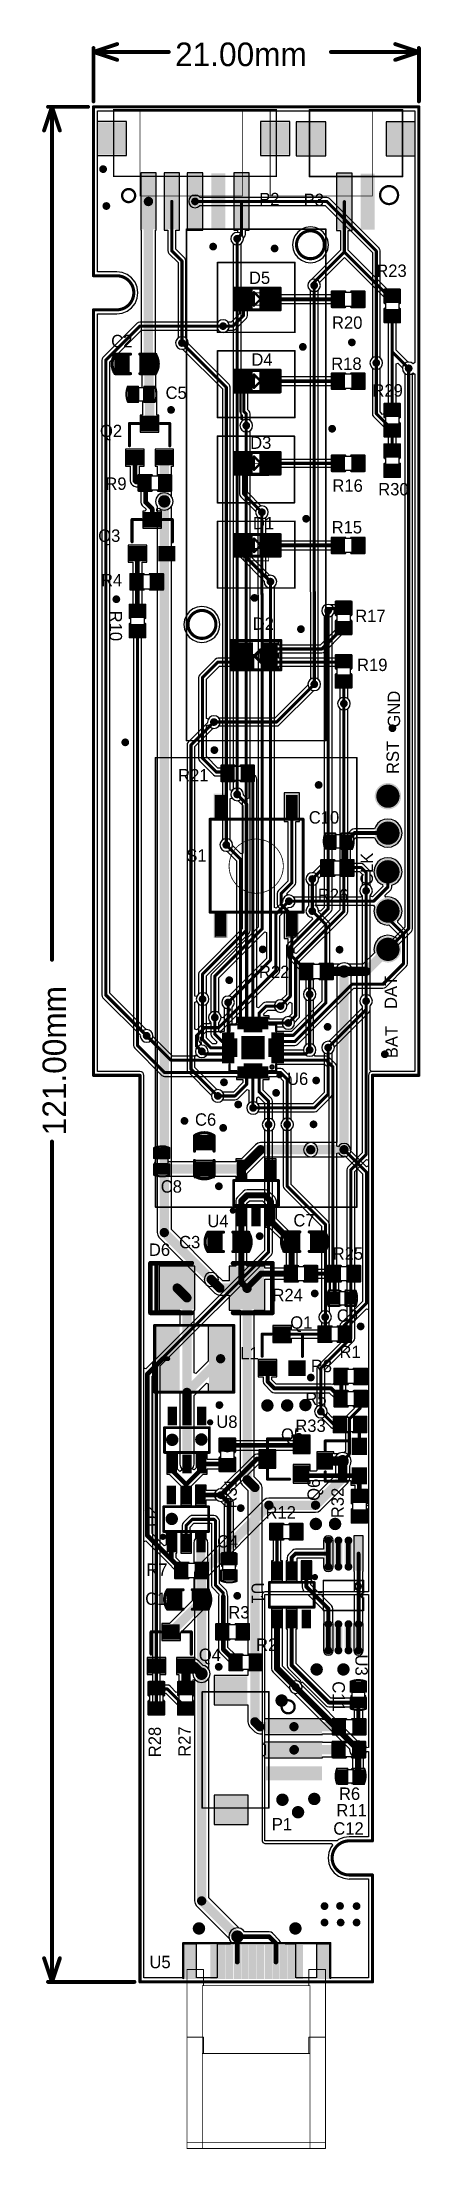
# Model space of a CAD drawing. Extents: x 10.58 to 11.54, y 9.91 to 15.27.
import ezdxf

# ---------------------------------------------------------------- set-up
doc = ezdxf.new("R2010")
doc.units = 0
doc.layers.get('0').update_dxf_attribs({"linetype": 'CONTINUOUS'})
for name, color, linetype in [('BOTTOMLAYER', 5, 'CONTINUOUS'), ('BOTTOMPASTE', 16, 'CONTINUOUS'), ('BOTTOMSOLDER', 6, 'CONTINUOUS'), ('KEEPOUTLAYER', 6, 'CONTINUOUS'), ('MECHANICAL2', 216, 'CONTINUOUS'), ('MULTILAYER', 9, 'CONTINUOUS'), ('TOPLAYER', 1, 'CONTINUOUS'), ('TOPOVERLAY', 2, 'CONTINUOUS'), ('TOPPASTE', 8, 'CONTINUOUS'), ('TOPSOLDER', 216, 'CONTINUOUS'), ('VIAHOLELAYER', 16, 'CONTINUOUS')]:
    doc.layers.add(name, color=color, linetype=linetype)

msp = doc.modelspace()

# ---------------------------------------------------------------- texts
at = {"layer": 'KEEPOUTLAYER'}
msp.add_text('21.00mm', height=0.06, dxfattribs=at).set_placement((10.915806, 15.20548))
msp.add_text('121.00mm', height=0.06, rotation=90, dxfattribs=at).set_placement((10.638837, 12.489279))
at = {"layer": 'TOPOVERLAY'}
for s, rotation, p in [('P2', 360, (11.129359, 14.852101)), ('P3', 360, (11.242359, 14.850101)), ('D5', 360, (11.103359, 14.652101)), ('R23', 360, (11.426863, 14.670014)), ('C2', 360, (10.753259, 14.491301)), ('D4', 360, (11.109459, 14.444339)), ('C5', 360, (10.89143, 14.359975)), ('R29', 360, (11.41702, 14.36588)), ('Q2', 360, (10.724778, 14.262901)), ('D3', 360, (11.106359, 14.233178)), ('R9', 360, (10.738561, 14.129001)), ('R30', 360, (11.431784, 14.114896)), ('Q3', 360, (10.720359, 13.99688)), ('D1', 360, (11.113359, 14.028816)), ('R15', 360, (11.313359, 14.018188)), ('R4', 360, (10.727359, 13.884101)), ('R10', 270, (10.749359, 13.822101)), ('R17', 360, (11.373319, 13.793045)), ('D2', 360, (11.112886, 13.77336)), ('R19', 360, (11.378044, 13.668636)), ('GND', 90, (11.487359, 13.525101)), ('RST', 90, (11.484359, 13.407101)), ('R21', 360, (10.923359, 13.388101)), ('C10', 360, (11.255359, 13.281101)), ('S1', 360, (10.944186, 13.184384)), ('CLK', 90, (11.418359, 13.125101)), ('R26', 360, (11.278359, 13.08399)), ('R22', 360, (11.128634, 12.888518)), ('DAT', 90, (11.479359, 12.810101)), ('BAT', 90, (11.481359, 12.685101)), ('U6', 360, (11.200091, 12.617061)), ('C6', 360, (10.966233, 12.513518)), ('C8', 360, (10.879225, 12.343439)), ('U4', 360, (10.997729, 12.255644)), ('C7', 360, (11.216233, 12.257612)), ('D6', 360, (10.849107, 12.182809)), ('C3', 360, (10.925859, 12.202101)), ('R24', 360, (11.163059, 12.067652)), ('C9', 360, (11.326469, 12.015486)), ('Q1', 360, (11.208359, 11.99777)), ('L1', 360, (11.081237, 11.919606)), ('R1', 360, (11.333359, 11.922967)), ('R8', 360, (11.260524, 11.887534)), ('R5', 360, (11.246745, 11.803872)), ('U8', 360, (11.020367, 11.745801)), ('Q5', 360, (11.184789, 11.71304)), ('R33', 360, (11.221154, 11.735598)), ('R31', 90, (11.072532, 11.540993)), ('Q6', 90, (11.283658, 11.56047)), ('R32', 90, (11.344186, 11.516471)), ('U2', 90, (10.870727, 11.493853)), ('R12', 360, (11.145367, 11.515486)), ('C4', 360, (11.022335, 11.441667)), ('R7', 360, (10.842557, 11.369807)), ('U1', 270, (11.109934, 11.353085)), ('C1', 360, (10.839757, 11.296107)), ('R3', 360, (11.050878, 11.261549)), ('R2', 360, (11.121351, 11.179266)), ('U3', 270, (11.373713, 11.170014)), ('C11', 270, (11.315642, 11.102101)), ('R28', 90, (10.879619, 10.909187)), ('R27', 90, (10.955406, 10.910172)), ('R6', 360, (11.33199, 10.800719)), ('R11', 360, (11.325485, 10.758597)), ('P1', 360, (11.161359, 10.723101)), ('C12', 360, (11.317611, 10.712337))]:
    msp.add_text(s, height=0.031496, rotation=rotation, dxfattribs=at).set_placement(p)
for s, p in [('R20', (11.314359, 14.538101)), ('R18', (11.312359, 14.433711)), ('R16', (11.315359, 14.124149)), ('R25', (11.316204, 12.172967)), ('Q4', (10.975986, 11.153559)), ('U5', (10.85051, 10.373048))]:
    msp.add_text(s, height=0.031496, dxfattribs=at).set_placement(p)

# ---------------------------------------------------------------- blocks, each defined once
blk = doc.blocks.new('R_0402_1')
at = {"layer": 'TOPLAYER'}
for p, q in [((0.017, 0.0175), (-0.007, 0.0175)), ((-0.007, 0.0175), (-0.007, -0.0175)), ((0.017, -0.0175), (0.017, 0.0175)), ((-0.007, -0.0175), (0.017, -0.0175))]:
    blk.add_line(p, q, dxfattribs=at)
for points in [[(-0.006811, -0.01378), (-0.006811, 0.01378), (-0.030433, -0.01378), (-0.030433, 0.01378)], [(0.040433, -0.01378), (0.040433, 0.01378), (0.016811, -0.01378), (0.016811, 0.01378)]]:
    blk.add_solid(points, dxfattribs=at)
at = {"layer": 'TOPOVERLAY', "const_width": 0.005906}
for points in [[(-0.036339, -0.019685), (-0.036339, 0.019685)], [(-0.036339, 0.019685), (-0.002874, 0.019685)], [(0.012874, 0.019685), (0.046339, 0.019685)], [(0.046339, -0.019685), (0.046339, 0.019685)], [(-0.036339, -0.019685), (-0.002874, -0.019685)], [(0.012874, -0.019685), (0.046339, -0.019685)]]:
    blk.add_lwpolyline(points, dxfattribs=at)
at = {"layer": 'TOPOVERLAY', "const_width": 0.002953}
for points in [[(-0.037815, 0.019685, 1), (-0.034862, 0.019685, 1)], [(-0.037815, 0.019685, 1), (-0.034862, 0.019685, 1)], [(-0.00435, 0.019685, 1), (-0.001398, 0.019685, 1)], [(0.011398, 0.019685, 1), (0.01435, 0.019685, 1)], [(0.044862, 0.019685, 1), (0.047815, 0.019685, 1)], [(0.044862, 0.019685, 1), (0.047815, 0.019685, 1)], [(-0.037815, -0.019685, 1), (-0.034862, -0.019685, 1)], [(-0.037815, -0.019685, 1), (-0.034862, -0.019685, 1)], [(-0.00435, -0.019685, 1), (-0.001398, -0.019685, 1)], [(0.011398, -0.019685, 1), (0.01435, -0.019685, 1)], [(0.044862, -0.019685, 1), (0.047815, -0.019685, 1)], [(0.044862, -0.019685, 1), (0.047815, -0.019685, 1)]]:
    blk.add_lwpolyline(points, format="xyb", close=True, dxfattribs=at)
at = {"layer": 'TOPPASTE'}
for points in [[(-0.006811, -0.01378), (-0.006811, 0.01378), (-0.030433, -0.01378), (-0.030433, 0.01378)], [(0.040433, -0.01378), (0.040433, 0.01378), (0.016811, -0.01378), (0.016811, 0.01378)]]:
    blk.add_solid(points, dxfattribs=at)
at = {"layer": 'TOPSOLDER'}
for points in [[(-0.002811, -0.01778), (-0.002811, 0.01778), (-0.034433, -0.01778), (-0.034433, 0.01778)], [(0.044433, -0.01778), (0.044433, 0.01778), (0.012811, -0.01778), (0.012811, 0.01778)]]:
    blk.add_solid(points, dxfattribs=at)
blk = doc.blocks.new('R_0402_2')
at = {"layer": 'TOPLAYER'}
for p, q in [((0.017, 0.0175), (-0.007, 0.0175)), ((-0.007, 0.0175), (-0.007, -0.0175)), ((0.017, -0.0175), (0.017, 0.0175)), ((-0.007, -0.0175), (0.017, -0.0175))]:
    blk.add_line(p, q, dxfattribs=at)
for points in [[(-0.006811, -0.01378), (-0.006811, 0.01378), (-0.030433, -0.01378), (-0.030433, 0.01378)], [(0.040433, -0.01378), (0.040433, 0.01378), (0.016811, -0.01378), (0.016811, 0.01378)]]:
    blk.add_solid(points, dxfattribs=at)
at = {"layer": 'TOPOVERLAY', "const_width": 0.005906}
for points in [[(-0.036339, 0.019685), (-0.036339, -0.019685)], [(-0.036339, 0.019685), (-0.002874, 0.019685)], [(0.012874, 0.019685), (0.046339, 0.019685)], [(0.046339, 0.019685), (0.046339, -0.019685)], [(-0.036339, -0.019685), (-0.002874, -0.019685)], [(0.012874, -0.019685), (0.046339, -0.019685)]]:
    blk.add_lwpolyline(points, dxfattribs=at)
at = {"layer": 'TOPOVERLAY', "const_width": 0.002953}
for points in [[(-0.037815, 0.019685, 1), (-0.034862, 0.019685, 1)], [(-0.037815, 0.019685, 1), (-0.034862, 0.019685, 1)], [(-0.00435, 0.019685, 1), (-0.001398, 0.019685, 1)], [(0.011398, 0.019685, 1), (0.01435, 0.019685, 1)], [(0.044862, 0.019685, 1), (0.047815, 0.019685, 1)], [(0.044862, 0.019685, 1), (0.047815, 0.019685, 1)], [(-0.037815, -0.019685, 1), (-0.034862, -0.019685, 1)], [(-0.037815, -0.019685, 1), (-0.034862, -0.019685, 1)], [(-0.00435, -0.019685, 1), (-0.001398, -0.019685, 1)], [(0.011398, -0.019685, 1), (0.01435, -0.019685, 1)], [(0.044862, -0.019685, 1), (0.047815, -0.019685, 1)], [(0.044862, -0.019685, 1), (0.047815, -0.019685, 1)]]:
    blk.add_lwpolyline(points, format="xyb", close=True, dxfattribs=at)
at = {"layer": 'TOPPASTE'}
for points in [[(-0.006811, -0.01378), (-0.006811, 0.01378), (-0.030433, -0.01378), (-0.030433, 0.01378)], [(0.040433, -0.01378), (0.040433, 0.01378), (0.016811, -0.01378), (0.016811, 0.01378)]]:
    blk.add_solid(points, dxfattribs=at)
at = {"layer": 'TOPSOLDER'}
for points in [[(-0.002811, -0.01778), (-0.002811, 0.01778), (-0.034433, -0.01778), (-0.034433, 0.01778)], [(0.044433, -0.01778), (0.044433, 0.01778), (0.012811, -0.01778), (0.012811, 0.01778)]]:
    blk.add_solid(points, dxfattribs=at)
blk = doc.blocks.new('R_0402_3')
at = {"layer": 'TOPLAYER'}
for p, q in [((0.017, 0.0175), (-0.007, 0.0175)), ((-0.007, 0.0175), (-0.007, -0.0175)), ((0.017, -0.0175), (0.017, 0.0175)), ((-0.007, -0.0175), (0.017, -0.0175))]:
    blk.add_line(p, q, dxfattribs=at)
for points in [[(-0.006811, -0.01378), (-0.006811, 0.01378), (-0.030433, -0.01378), (-0.030433, 0.01378)], [(0.040433, -0.01378), (0.040433, 0.01378), (0.016811, -0.01378), (0.016811, 0.01378)]]:
    blk.add_solid(points, dxfattribs=at)
at = {"layer": 'TOPOVERLAY', "const_width": 0.005906}
for points in [[(-0.036339, 0.019685), (-0.036339, -0.019685)], [(-0.036339, 0.019685), (-0.002874, 0.019685)], [(0.012874, 0.019685), (0.046339, 0.019685)], [(0.046339, 0.019685), (0.046339, -0.019685)], [(-0.036339, -0.019685), (-0.002874, -0.019685)], [(0.012874, -0.019685), (0.046339, -0.019685)]]:
    blk.add_lwpolyline(points, dxfattribs=at)
at = {"layer": 'TOPOVERLAY', "const_width": 0.002953}
for points in [[(-0.037815, 0.019685, 1), (-0.034862, 0.019685, 1)], [(-0.037815, 0.019685, 1), (-0.034862, 0.019685, 1)], [(-0.00435, 0.019685, 1), (-0.001398, 0.019685, 1)], [(0.011398, 0.019685, 1), (0.01435, 0.019685, 1)], [(0.044862, 0.019685, 1), (0.047815, 0.019685, 1)], [(0.044862, 0.019685, 1), (0.047815, 0.019685, 1)], [(-0.037815, -0.019685, 1), (-0.034862, -0.019685, 1)], [(-0.037815, -0.019685, 1), (-0.034862, -0.019685, 1)], [(-0.00435, -0.019685, 1), (-0.001398, -0.019685, 1)], [(0.011398, -0.019685, 1), (0.01435, -0.019685, 1)], [(0.044862, -0.019685, 1), (0.047815, -0.019685, 1)], [(0.044862, -0.019685, 1), (0.047815, -0.019685, 1)]]:
    blk.add_lwpolyline(points, format="xyb", close=True, dxfattribs=at)
at = {"layer": 'TOPPASTE'}
for points in [[(-0.006811, -0.01378), (-0.006811, 0.01378), (-0.030433, -0.01378), (-0.030433, 0.01378)], [(0.040433, -0.01378), (0.040433, 0.01378), (0.016811, -0.01378), (0.016811, 0.01378)]]:
    blk.add_solid(points, dxfattribs=at)
at = {"layer": 'TOPSOLDER'}
for points in [[(-0.002811, -0.01778), (-0.002811, 0.01778), (-0.034433, -0.01778), (-0.034433, 0.01778)], [(0.044433, -0.01778), (0.044433, 0.01778), (0.012811, -0.01778), (0.012811, 0.01778)]]:
    blk.add_solid(points, dxfattribs=at)
blk = doc.blocks.new('SOT_23_4')
at = {"layer": 'TOPLAYER'}
for points in [[(-0.017716, -0.015748), (0.017716, -0.015748), (-0.017716, 0.015748), (0.017716, 0.015748)], [(-0.055118, -0.102362), (-0.019685, -0.102362), (-0.055118, -0.070866), (-0.019685, -0.070866)], [(0.019686, -0.102362), (0.055119, -0.102362), (0.019686, -0.070866), (0.055119, -0.070866)]]:
    blk.add_solid(points, dxfattribs=at)
at = {"layer": 'TOPOVERLAY', "const_width": 0.003937}
for points in [[(-0.05315, 0, 1), (-0.049213, 0, 1)], [(-0.05315, 0, 1), (-0.049213, 0, 1)], [(-0.029528, 0, 1), (-0.025591, 0, 1)], [(0.025591, 0, 1), (0.029528, 0, 1)], [(0.049213, 0, 1), (0.05315, 0, 1)], [(0.049213, 0, 1), (0.05315, 0, 1)], [(-0.05315, -0.056299, 1), (-0.049213, -0.056299, 1)], [(0.049213, -0.056693, 1), (0.05315, -0.056693, 1)]]:
    blk.add_lwpolyline(points, format="xyb", close=True, dxfattribs=at)
at = {"layer": 'TOPOVERLAY', "const_width": 0.007874}
for points in [[(-0.051181, 0), (-0.051181, -0.056299)], [(-0.051181, 0), (-0.027559, 0)], [(0.027559, 0), (0.051181, 0)], [(0.051181, 0), (0.051181, -0.056693)]]:
    blk.add_lwpolyline(points, dxfattribs=at)
at = {"layer": 'TOPPASTE'}
for points in [[(-0.017716, -0.015748), (0.017716, -0.015748), (-0.017716, 0.015748), (0.017716, 0.015748)], [(-0.055118, -0.102362), (-0.019685, -0.102362), (-0.055118, -0.070866), (-0.019685, -0.070866)], [(0.019686, -0.102362), (0.055119, -0.102362), (0.019686, -0.070866), (0.055119, -0.070866)]]:
    blk.add_solid(points, dxfattribs=at)
at = {"layer": 'TOPSOLDER'}
for points in [[(-0.021716, -0.019748), (0.021716, -0.019748), (-0.021716, 0.019748), (0.021716, 0.019748)], [(-0.059118, -0.106362), (-0.015685, -0.106362), (-0.059118, -0.066866), (-0.015685, -0.066866)], [(0.015686, -0.106362), (0.059118, -0.106362), (0.015686, -0.066866), (0.059118, -0.066866)]]:
    blk.add_solid(points, dxfattribs=at)
blk = doc.blocks.new('SOT_23_5')
at = {"layer": 'TOPLAYER'}
for points in [[(-0.017716, -0.015748), (0.017716, -0.015748), (-0.017716, 0.015748), (0.017716, 0.015748)], [(-0.055118, -0.102362), (-0.019685, -0.102362), (-0.055118, -0.070866), (-0.019685, -0.070866)], [(0.019686, -0.102362), (0.055119, -0.102362), (0.019686, -0.070866), (0.055119, -0.070866)]]:
    blk.add_solid(points, dxfattribs=at)
at = {"layer": 'TOPOVERLAY', "const_width": 0.003937}
for points in [[(-0.05315, 0, 1), (-0.049213, 0, 1)], [(-0.05315, 0, 1), (-0.049213, 0, 1)], [(-0.029528, 0, 1), (-0.025591, 0, 1)], [(0.025591, 0, 1), (0.029528, 0, 1)], [(0.049213, 0, 1), (0.05315, 0, 1)], [(0.049213, 0, 1), (0.05315, 0, 1)], [(-0.05315, -0.056299, 1), (-0.049213, -0.056299, 1)], [(0.049213, -0.056693, 1), (0.05315, -0.056693, 1)]]:
    blk.add_lwpolyline(points, format="xyb", close=True, dxfattribs=at)
at = {"layer": 'TOPOVERLAY', "const_width": 0.007874}
for points in [[(-0.051181, 0), (-0.051181, -0.056299)], [(-0.051181, 0), (-0.027559, 0)], [(0.027559, 0), (0.051181, 0)], [(0.051181, 0), (0.051181, -0.056693)]]:
    blk.add_lwpolyline(points, dxfattribs=at)
at = {"layer": 'TOPPASTE'}
for points in [[(-0.017716, -0.015748), (0.017716, -0.015748), (-0.017716, 0.015748), (0.017716, 0.015748)], [(-0.055118, -0.102362), (-0.019685, -0.102362), (-0.055118, -0.070866), (-0.019685, -0.070866)], [(0.019686, -0.102362), (0.055119, -0.102362), (0.019686, -0.070866), (0.055119, -0.070866)]]:
    blk.add_solid(points, dxfattribs=at)
at = {"layer": 'TOPSOLDER'}
for points in [[(-0.021716, -0.019748), (0.021716, -0.019748), (-0.021716, 0.019748), (0.021716, 0.019748)], [(-0.059118, -0.106362), (-0.015685, -0.106362), (-0.059118, -0.066866), (-0.015685, -0.066866)], [(0.015686, -0.106362), (0.059118, -0.106362), (0.015686, -0.066866), (0.059118, -0.066866)]]:
    blk.add_solid(points, dxfattribs=at)
blk = doc.blocks.new('R_0402_6')
at = {"layer": 'TOPLAYER'}
for p, q in [((0.017, 0.0175), (-0.007, 0.0175)), ((-0.007, 0.0175), (-0.007, -0.0175)), ((0.017, -0.0175), (0.017, 0.0175)), ((-0.007, -0.0175), (0.017, -0.0175))]:
    blk.add_line(p, q, dxfattribs=at)
for points in [[(-0.006811, -0.01378), (-0.006811, 0.01378), (-0.030433, -0.01378), (-0.030433, 0.01378)], [(0.040433, -0.01378), (0.040433, 0.01378), (0.016811, -0.01378), (0.016811, 0.01378)]]:
    blk.add_solid(points, dxfattribs=at)
at = {"layer": 'TOPOVERLAY', "const_width": 0.005906}
for points in [[(-0.036339, -0.019685), (-0.036339, 0.019685)], [(-0.002874, 0.019685), (-0.036339, 0.019685)], [(0.046339, 0.019685), (0.012874, 0.019685)], [(0.046339, -0.019685), (0.046339, 0.019685)], [(-0.002874, -0.019685), (-0.036339, -0.019685)], [(0.046339, -0.019685), (0.012874, -0.019685)]]:
    blk.add_lwpolyline(points, dxfattribs=at)
at = {"layer": 'TOPOVERLAY', "const_width": 0.002953}
for points in [[(-0.037815, 0.019685, 1), (-0.034862, 0.019685, 1)], [(-0.037815, 0.019685, 1), (-0.034862, 0.019685, 1)], [(-0.00435, 0.019685, 1), (-0.001398, 0.019685, 1)], [(0.011398, 0.019685, 1), (0.01435, 0.019685, 1)], [(0.044862, 0.019685, 1), (0.047815, 0.019685, 1)], [(0.044862, 0.019685, 1), (0.047815, 0.019685, 1)], [(-0.037815, -0.019685, 1), (-0.034862, -0.019685, 1)], [(-0.037815, -0.019685, 1), (-0.034862, -0.019685, 1)], [(-0.00435, -0.019685, 1), (-0.001398, -0.019685, 1)], [(0.011398, -0.019685, 1), (0.01435, -0.019685, 1)], [(0.044862, -0.019685, 1), (0.047815, -0.019685, 1)], [(0.044862, -0.019685, 1), (0.047815, -0.019685, 1)]]:
    blk.add_lwpolyline(points, format="xyb", close=True, dxfattribs=at)
at = {"layer": 'TOPPASTE'}
for points in [[(-0.006811, -0.01378), (-0.006811, 0.01378), (-0.030433, -0.01378), (-0.030433, 0.01378)], [(0.040433, -0.01378), (0.040433, 0.01378), (0.016811, -0.01378), (0.016811, 0.01378)]]:
    blk.add_solid(points, dxfattribs=at)
at = {"layer": 'TOPSOLDER'}
for points in [[(-0.002811, -0.01778), (-0.002811, 0.01778), (-0.034433, -0.01778), (-0.034433, 0.01778)], [(0.044433, -0.01778), (0.044433, 0.01778), (0.012811, -0.01778), (0.012811, 0.01778)]]:
    blk.add_solid(points, dxfattribs=at)
blk = doc.blocks.new('R_0402_7')
at = {"layer": 'TOPLAYER'}
for p, q in [((0.017, 0.0175), (-0.007, 0.0175)), ((-0.007, 0.0175), (-0.007, -0.0175)), ((0.017, -0.0175), (0.017, 0.0175)), ((-0.007, -0.0175), (0.017, -0.0175))]:
    blk.add_line(p, q, dxfattribs=at)
for points in [[(-0.006811, -0.01378), (-0.006811, 0.01378), (-0.030433, -0.01378), (-0.030433, 0.01378)], [(0.040433, -0.01378), (0.040433, 0.01378), (0.016811, -0.01378), (0.016811, 0.01378)]]:
    blk.add_solid(points, dxfattribs=at)
at = {"layer": 'TOPOVERLAY', "const_width": 0.005906}
for points in [[(-0.036339, 0.019685), (-0.036339, -0.019685)], [(-0.036339, 0.019685), (-0.002874, 0.019685)], [(0.012874, 0.019685), (0.046339, 0.019685)], [(0.046339, 0.019685), (0.046339, -0.019685)], [(-0.036339, -0.019685), (-0.002874, -0.019685)], [(0.012874, -0.019685), (0.046339, -0.019685)]]:
    blk.add_lwpolyline(points, dxfattribs=at)
at = {"layer": 'TOPOVERLAY', "const_width": 0.002953}
for points in [[(-0.037815, 0.019685, 1), (-0.034862, 0.019685, 1)], [(-0.037815, 0.019685, 1), (-0.034862, 0.019685, 1)], [(-0.00435, 0.019685, 1), (-0.001398, 0.019685, 1)], [(0.011398, 0.019685, 1), (0.01435, 0.019685, 1)], [(0.044862, 0.019685, 1), (0.047815, 0.019685, 1)], [(0.044862, 0.019685, 1), (0.047815, 0.019685, 1)], [(-0.037815, -0.019685, 1), (-0.034862, -0.019685, 1)], [(-0.037815, -0.019685, 1), (-0.034862, -0.019685, 1)], [(-0.00435, -0.019685, 1), (-0.001398, -0.019685, 1)], [(0.011398, -0.019685, 1), (0.01435, -0.019685, 1)], [(0.044862, -0.019685, 1), (0.047815, -0.019685, 1)], [(0.044862, -0.019685, 1), (0.047815, -0.019685, 1)]]:
    blk.add_lwpolyline(points, format="xyb", close=True, dxfattribs=at)
at = {"layer": 'TOPPASTE'}
for points in [[(-0.006811, -0.01378), (-0.006811, 0.01378), (-0.030433, -0.01378), (-0.030433, 0.01378)], [(0.040433, -0.01378), (0.040433, 0.01378), (0.016811, -0.01378), (0.016811, 0.01378)]]:
    blk.add_solid(points, dxfattribs=at)
at = {"layer": 'TOPSOLDER'}
for points in [[(-0.002811, -0.01778), (-0.002811, 0.01778), (-0.034433, -0.01778), (-0.034433, 0.01778)], [(0.044433, -0.01778), (0.044433, 0.01778), (0.012811, -0.01778), (0.012811, 0.01778)]]:
    blk.add_solid(points, dxfattribs=at)
blk = doc.blocks.new('R_0402_8')
at = {"layer": 'TOPLAYER'}
for p, q in [((0.017, 0.0175), (-0.007, 0.0175)), ((-0.007, 0.0175), (-0.007, -0.0175)), ((0.017, -0.0175), (0.017, 0.0175)), ((-0.007, -0.0175), (0.017, -0.0175))]:
    blk.add_line(p, q, dxfattribs=at)
for points in [[(-0.006811, -0.01378), (-0.006811, 0.01378), (-0.030433, -0.01378), (-0.030433, 0.01378)], [(0.040433, -0.01378), (0.040433, 0.01378), (0.016811, -0.01378), (0.016811, 0.01378)]]:
    blk.add_solid(points, dxfattribs=at)
at = {"layer": 'TOPOVERLAY', "const_width": 0.005906}
for points in [[(-0.036339, 0.019685), (-0.036339, -0.019685)], [(-0.036339, 0.019685), (-0.002874, 0.019685)], [(0.012874, 0.019685), (0.046339, 0.019685)], [(0.046339, 0.019685), (0.046339, -0.019685)], [(-0.036339, -0.019685), (-0.002874, -0.019685)], [(0.012874, -0.019685), (0.046339, -0.019685)]]:
    blk.add_lwpolyline(points, dxfattribs=at)
at = {"layer": 'TOPOVERLAY', "const_width": 0.002953}
for points in [[(-0.037815, 0.019685, 1), (-0.034862, 0.019685, 1)], [(-0.037815, 0.019685, 1), (-0.034862, 0.019685, 1)], [(-0.00435, 0.019685, 1), (-0.001398, 0.019685, 1)], [(0.011398, 0.019685, 1), (0.01435, 0.019685, 1)], [(0.044862, 0.019685, 1), (0.047815, 0.019685, 1)], [(0.044862, 0.019685, 1), (0.047815, 0.019685, 1)], [(-0.037815, -0.019685, 1), (-0.034862, -0.019685, 1)], [(-0.037815, -0.019685, 1), (-0.034862, -0.019685, 1)], [(-0.00435, -0.019685, 1), (-0.001398, -0.019685, 1)], [(0.011398, -0.019685, 1), (0.01435, -0.019685, 1)], [(0.044862, -0.019685, 1), (0.047815, -0.019685, 1)], [(0.044862, -0.019685, 1), (0.047815, -0.019685, 1)]]:
    blk.add_lwpolyline(points, format="xyb", close=True, dxfattribs=at)
at = {"layer": 'TOPPASTE'}
for points in [[(-0.006811, -0.01378), (-0.006811, 0.01378), (-0.030433, -0.01378), (-0.030433, 0.01378)], [(0.040433, -0.01378), (0.040433, 0.01378), (0.016811, -0.01378), (0.016811, 0.01378)]]:
    blk.add_solid(points, dxfattribs=at)
at = {"layer": 'TOPSOLDER'}
for points in [[(-0.002811, -0.01778), (-0.002811, 0.01778), (-0.034433, -0.01778), (-0.034433, 0.01778)], [(0.044433, -0.01778), (0.044433, 0.01778), (0.012811, -0.01778), (0.012811, 0.01778)]]:
    blk.add_solid(points, dxfattribs=at)
blk = doc.blocks.new('R_0402_9')
at = {"layer": 'TOPLAYER'}
for p, q in [((0.017, 0.0175), (-0.007, 0.0175)), ((-0.007, 0.0175), (-0.007, -0.0175)), ((0.017, -0.0175), (0.017, 0.0175)), ((-0.007, -0.0175), (0.017, -0.0175))]:
    blk.add_line(p, q, dxfattribs=at)
for points in [[(-0.006811, -0.01378), (-0.006811, 0.01378), (-0.030433, -0.01378), (-0.030433, 0.01378)], [(0.040433, -0.01378), (0.040433, 0.01378), (0.016811, -0.01378), (0.016811, 0.01378)]]:
    blk.add_solid(points, dxfattribs=at)
at = {"layer": 'TOPOVERLAY', "const_width": 0.005906}
for points in [[(-0.036339, 0.019685), (-0.036339, -0.019685)], [(-0.036339, 0.019685), (-0.002874, 0.019685)], [(0.012874, 0.019685), (0.046339, 0.019685)], [(0.046339, 0.019685), (0.046339, -0.019685)], [(-0.036339, -0.019685), (-0.002874, -0.019685)], [(0.012874, -0.019685), (0.046339, -0.019685)]]:
    blk.add_lwpolyline(points, dxfattribs=at)
at = {"layer": 'TOPOVERLAY', "const_width": 0.002953}
for points in [[(-0.037815, 0.019685, 1), (-0.034862, 0.019685, 1)], [(-0.037815, 0.019685, 1), (-0.034862, 0.019685, 1)], [(-0.00435, 0.019685, 1), (-0.001398, 0.019685, 1)], [(0.011398, 0.019685, 1), (0.01435, 0.019685, 1)], [(0.044862, 0.019685, 1), (0.047815, 0.019685, 1)], [(0.044862, 0.019685, 1), (0.047815, 0.019685, 1)], [(-0.037815, -0.019685, 1), (-0.034862, -0.019685, 1)], [(-0.037815, -0.019685, 1), (-0.034862, -0.019685, 1)], [(-0.00435, -0.019685, 1), (-0.001398, -0.019685, 1)], [(0.011398, -0.019685, 1), (0.01435, -0.019685, 1)], [(0.044862, -0.019685, 1), (0.047815, -0.019685, 1)], [(0.044862, -0.019685, 1), (0.047815, -0.019685, 1)]]:
    blk.add_lwpolyline(points, format="xyb", close=True, dxfattribs=at)
at = {"layer": 'TOPPASTE'}
for points in [[(-0.006811, -0.01378), (-0.006811, 0.01378), (-0.030433, -0.01378), (-0.030433, 0.01378)], [(0.040433, -0.01378), (0.040433, 0.01378), (0.016811, -0.01378), (0.016811, 0.01378)]]:
    blk.add_solid(points, dxfattribs=at)
at = {"layer": 'TOPSOLDER'}
for points in [[(-0.002811, -0.01778), (-0.002811, 0.01778), (-0.034433, -0.01778), (-0.034433, 0.01778)], [(0.044433, -0.01778), (0.044433, 0.01778), (0.012811, -0.01778), (0.012811, 0.01778)]]:
    blk.add_solid(points, dxfattribs=at)
blk = doc.blocks.new('SOT_23_10')
at = {"layer": 'TOPLAYER'}
for points in [[(-0.017716, -0.015748), (0.017716, -0.015748), (-0.017716, 0.015748), (0.017716, 0.015748)], [(-0.055118, -0.102362), (-0.019685, -0.102362), (-0.055118, -0.070866), (-0.019685, -0.070866)], [(0.019686, -0.102362), (0.055119, -0.102362), (0.019686, -0.070866), (0.055119, -0.070866)]]:
    blk.add_solid(points, dxfattribs=at)
at = {"layer": 'TOPOVERLAY', "const_width": 0.003937}
for points in [[(-0.05315, 0, 1), (-0.049213, 0, 1)], [(-0.05315, 0, 1), (-0.049213, 0, 1)], [(-0.029528, 0, 1), (-0.025591, 0, 1)], [(0.025591, 0, 1), (0.029528, 0, 1)], [(0.049213, 0, 1), (0.05315, 0, 1)], [(0.049213, 0, 1), (0.05315, 0, 1)], [(-0.05315, -0.056299, 1), (-0.049213, -0.056299, 1)], [(0.049213, -0.056693, 1), (0.05315, -0.056693, 1)]]:
    blk.add_lwpolyline(points, format="xyb", close=True, dxfattribs=at)
at = {"layer": 'TOPOVERLAY', "const_width": 0.007874}
for points in [[(-0.051181, -0.056299), (-0.051181, 0)], [(-0.051181, 0), (-0.027559, 0)], [(0.027559, 0), (0.051181, 0)], [(0.051181, -0.056693), (0.051181, 0)]]:
    blk.add_lwpolyline(points, dxfattribs=at)
at = {"layer": 'TOPPASTE'}
for points in [[(-0.017716, -0.015748), (0.017716, -0.015748), (-0.017716, 0.015748), (0.017716, 0.015748)], [(-0.055118, -0.102362), (-0.019685, -0.102362), (-0.055118, -0.070866), (-0.019685, -0.070866)], [(0.019686, -0.102362), (0.055119, -0.102362), (0.019686, -0.070866), (0.055119, -0.070866)]]:
    blk.add_solid(points, dxfattribs=at)
at = {"layer": 'TOPSOLDER'}
for points in [[(-0.021716, -0.019748), (0.021716, -0.019748), (-0.021716, 0.019748), (0.021716, 0.019748)], [(-0.059118, -0.106362), (-0.015685, -0.106362), (-0.059118, -0.066866), (-0.015685, -0.066866)], [(0.015686, -0.106362), (0.059118, -0.106362), (0.015686, -0.066866), (0.059118, -0.066866)]]:
    blk.add_solid(points, dxfattribs=at)
blk = doc.blocks.new('R_0402_11')
at = {"layer": 'TOPLAYER'}
for p, q in [((0.017, 0.0175), (-0.007, 0.0175)), ((-0.007, 0.0175), (-0.007, -0.0175)), ((0.017, -0.0175), (0.017, 0.0175)), ((-0.007, -0.0175), (0.017, -0.0175))]:
    blk.add_line(p, q, dxfattribs=at)
for points in [[(-0.006811, -0.01378), (-0.006811, 0.01378), (-0.030433, -0.01378), (-0.030433, 0.01378)], [(0.040433, -0.01378), (0.040433, 0.01378), (0.016811, -0.01378), (0.016811, 0.01378)]]:
    blk.add_solid(points, dxfattribs=at)
at = {"layer": 'TOPOVERLAY', "const_width": 0.005906}
for points in [[(-0.036339, 0.019685), (-0.036339, -0.019685)], [(-0.002874, 0.019685), (-0.036339, 0.019685)], [(0.046339, 0.019685), (0.012874, 0.019685)], [(0.046339, 0.019685), (0.046339, -0.019685)], [(-0.002874, -0.019685), (-0.036339, -0.019685)], [(0.046339, -0.019685), (0.012874, -0.019685)]]:
    blk.add_lwpolyline(points, dxfattribs=at)
at = {"layer": 'TOPOVERLAY', "const_width": 0.002953}
for points in [[(-0.037815, 0.019685, 1), (-0.034862, 0.019685, 1)], [(-0.037815, 0.019685, 1), (-0.034862, 0.019685, 1)], [(-0.00435, 0.019685, 1), (-0.001398, 0.019685, 1)], [(0.011398, 0.019685, 1), (0.01435, 0.019685, 1)], [(0.044862, 0.019685, 1), (0.047815, 0.019685, 1)], [(0.044862, 0.019685, 1), (0.047815, 0.019685, 1)], [(-0.037815, -0.019685, 1), (-0.034862, -0.019685, 1)], [(-0.037815, -0.019685, 1), (-0.034862, -0.019685, 1)], [(-0.00435, -0.019685, 1), (-0.001398, -0.019685, 1)], [(0.011398, -0.019685, 1), (0.01435, -0.019685, 1)], [(0.044862, -0.019685, 1), (0.047815, -0.019685, 1)], [(0.044862, -0.019685, 1), (0.047815, -0.019685, 1)]]:
    blk.add_lwpolyline(points, format="xyb", close=True, dxfattribs=at)
at = {"layer": 'TOPPASTE'}
for points in [[(-0.006811, -0.01378), (-0.006811, 0.01378), (-0.030433, -0.01378), (-0.030433, 0.01378)], [(0.040433, -0.01378), (0.040433, 0.01378), (0.016811, -0.01378), (0.016811, 0.01378)]]:
    blk.add_solid(points, dxfattribs=at)
at = {"layer": 'TOPSOLDER'}
for points in [[(-0.002811, -0.01778), (-0.002811, 0.01778), (-0.034433, -0.01778), (-0.034433, 0.01778)], [(0.044433, -0.01778), (0.044433, 0.01778), (0.012811, -0.01778), (0.012811, 0.01778)]]:
    blk.add_solid(points, dxfattribs=at)
blk = doc.blocks.new('C_0402_12')
at = {"layer": 'TOPLAYER'}
for p, q in [((0.008518, 0.0165), (-0.008982, 0.0165)), ((-0.008982, 0.0165), (-0.008982, -0.0165)), ((0.008518, -0.016), (0.008518, 0.0165)), ((-0.008982, -0.0165), (0.009018, -0.0165)), ((0.009018, -0.0165), (0.008518, -0.016))]:
    blk.add_line(p, q, dxfattribs=at)
for points in [[(-0.00884, -0.012795), (-0.00884, 0.012795), (-0.030494, -0.012795), (-0.030494, 0.012795)], [(0.03053, -0.012795), (0.03053, 0.012795), (0.008876, -0.012795), (0.008876, 0.012795)]]:
    blk.add_solid(points, dxfattribs=at)
at = {"layer": 'TOPOVERLAY', "const_width": 0.005}
for points in [[(-0.03382, -0.019341, -0.193022), (-0.033854, 0.01965)], [(0.035464, 0.019716, -0.191665), (0.034708, -0.019637)]]:
    blk.add_lwpolyline(points, format="xyb", dxfattribs=at)
at = {"layer": 'TOPOVERLAY', "const_width": 0.0025}
for points in [[(-0.035104, 0.01965, 1), (-0.032604, 0.01965, 1)], [(-0.03509, 0.019685, 1), (-0.03259, 0.019685, 1)], [(-0.009106, 0.019685, 1), (-0.006606, 0.019685, 1)], [(0.006642, 0.019685, 1), (0.009142, 0.019685, 1)], [(0.034214, 0.019716, 1), (0.036714, 0.019716, 1)], [(0.034225, 0.019685, 1), (0.036726, 0.019685, 1)], [(-0.03509, -0.019291, 1), (-0.03259, -0.019291, 1)], [(-0.03507, -0.019341, 1), (-0.03257, -0.019341, 1)], [(-0.009106, -0.019685, 1), (-0.006606, -0.019685, 1)], [(0.006642, -0.019685, 1), (0.009142, -0.019685, 1)], [(0.033438, -0.019685, 1), (0.035938, -0.019685, 1)], [(0.033458, -0.019637, 1), (0.035958, -0.019637, 1)]]:
    blk.add_lwpolyline(points, format="xyb", close=True, dxfattribs=at)
at = {"layer": 'TOPOVERLAY', "const_width": 0.005}
for points in [[(-0.03384, 0.019685), (-0.007856, 0.019685)], [(0.007892, 0.019685), (0.035476, 0.019685)], [(-0.03384, -0.019291), (-0.007856, -0.019685)], [(0.007892, -0.019685), (0.034688, -0.019685)]]:
    blk.add_lwpolyline(points, dxfattribs=at)
at = {"layer": 'TOPPASTE'}
for points in [[(-0.00884, -0.012795), (-0.00884, 0.012795), (-0.030494, -0.012795), (-0.030494, 0.012795)], [(0.03053, -0.012795), (0.03053, 0.012795), (0.008876, -0.012795), (0.008876, 0.012795)]]:
    blk.add_solid(points, dxfattribs=at)
at = {"layer": 'TOPSOLDER'}
for points in [[(-0.00484, -0.016795), (-0.00484, 0.016795), (-0.034494, -0.016795), (-0.034494, 0.016795)], [(0.03453, -0.016795), (0.03453, 0.016795), (0.004876, -0.016795), (0.004876, 0.016795)]]:
    blk.add_solid(points, dxfattribs=at)
blk = doc.blocks.new('TP_1_5_13')
at = {"layer": 'TOPLAYER', "const_width": 0.029528}
blk.add_lwpolyline([(-0.014764, 0, 1), (0.014764, 0, 1)], format="xyb", close=True, dxfattribs=at)
at = {"layer": 'TOPPASTE', "const_width": 0.029528}
blk.add_lwpolyline([(-0.014764, 0, 1), (0.014764, 0, 1)], format="xyb", close=True, dxfattribs=at)
at = {"layer": 'TOPSOLDER', "const_width": 0.033528}
blk.add_lwpolyline([(-0.016764, 0, 1), (0.016764, 0, 1)], format="xyb", close=True, dxfattribs=at)
blk = doc.blocks.new('QFN_20_0_4___14')
at = {"layer": 'TOPLAYER'}
for points in [[(-0.027559, 0.051181), (-0.027559, 0.074803), (-0.035433, 0.051181), (-0.035433, 0.074803)], [(-0.011811, 0.043307), (-0.011811, 0.074803), (-0.019685, 0.043307), (-0.019685, 0.074803)], [(0.003937, 0.043307), (0.003937, 0.074803), (-0.003937, 0.043307), (-0.003937, 0.074803)], [(0.019685, 0.043307), (0.019685, 0.074803), (0.011811, 0.043307), (0.011811, 0.074803)], [(0.035433, 0.051181), (0.035433, 0.074803), (0.027559, 0.051181), (0.027559, 0.074803)], [(-0.074803, 0.027559), (-0.051181, 0.027559), (-0.074803, 0.035433), (-0.051181, 0.035433)], [(-0.074803, 0.011811), (-0.043307, 0.011811), (-0.074803, 0.019685), (-0.043307, 0.019685)], [(-0.074803, -0.003937), (-0.043307, -0.003937), (-0.074803, 0.003937), (-0.043307, 0.003937)], [(-0.02559, -0.02559), (0.02559, -0.02559), (-0.02559, 0.02559), (0.02559, 0.02559)], [(0.043307, 0.011811), (0.074803, 0.011811), (0.043307, 0.019685), (0.074803, 0.019685)], [(0.043307, -0.003937), (0.074803, -0.003937), (0.043307, 0.003937), (0.074803, 0.003937)], [(0.051181, 0.027559), (0.074803, 0.027559), (0.051181, 0.035433), (0.074803, 0.035433)], [(-0.074803, -0.019685), (-0.043307, -0.019685), (-0.074803, -0.011811), (-0.043307, -0.011811)], [(-0.074803, -0.035433), (-0.051181, -0.035433), (-0.074803, -0.027559), (-0.051181, -0.027559)], [(-0.027559, -0.074803), (-0.027559, -0.051181), (-0.035433, -0.074803), (-0.035433, -0.051181)], [(-0.011811, -0.074803), (-0.011811, -0.043307), (-0.019685, -0.074803), (-0.019685, -0.043307)], [(0.003937, -0.074803), (0.003937, -0.043307), (-0.003937, -0.074803), (-0.003937, -0.043307)], [(0.019685, -0.074803), (0.019685, -0.043307), (0.011811, -0.074803), (0.011811, -0.043307)], [(0.035433, -0.074803), (0.035433, -0.051181), (0.027559, -0.074803), (0.027559, -0.051181)], [(0.043307, -0.019685), (0.074803, -0.019685), (0.043307, -0.011811), (0.074803, -0.011811)], [(0.051181, -0.035433), (0.074803, -0.035433), (0.051181, -0.027559), (0.074803, -0.027559)]]:
    blk.add_solid(points, dxfattribs=at)
at = {"layer": 'TOPOVERLAY'}
for points, const_width in [([(-0.060532, 0.059055, 1), (-0.057579, 0.059055, 1)], 0.002953), ([(-0.060532, 0.059055, 1), (-0.057579, 0.059055, 1)], 0.002953), ([(-0.043996, 0.059055, 1), (-0.041043, 0.059055, 1)], 0.002953), ([(0.041043, 0.059055, 1), (0.043996, 0.059055, 1)], 0.002953), ([(0.057579, 0.059055, 1), (0.060532, 0.059055, 1)], 0.002953), ([(0.057579, 0.059055, 1), (0.060532, 0.059055, 1)], 0.002953), ([(-0.060532, 0.04252, 1), (-0.057579, 0.04252, 1)], 0.002953), ([(0.057579, 0.04252, 1), (0.060532, 0.04252, 1)], 0.002953), ([(-0.060532, -0.04252, 1), (-0.057579, -0.04252, 1)], 0.002953), ([(-0.044882, -0.048819, 1), (-0.052756, -0.048819, 1)], 0.006), ([(-0.054256, -0.048819, 1), (-0.051256, -0.048819, 1)], 0.003), ([(-0.046382, -0.048819, 1), (-0.043382, -0.048819, 1)], 0.003), ([(0.057579, -0.04252, 1), (0.060532, -0.04252, 1)], 0.002953), ([(-0.066142, -0.067716, 1), (-0.074016, -0.067716, 1)], 0.007874), ([(-0.075984, -0.067716, 1), (-0.072047, -0.067716, 1)], 0.003937), ([(-0.06811, -0.067716, 1), (-0.064173, -0.067716, 1)], 0.003937), ([(-0.060532, -0.059055, 1), (-0.057579, -0.059055, 1)], 0.002953), ([(-0.060532, -0.059055, 1), (-0.057579, -0.059055, 1)], 0.002953), ([(-0.043602, -0.059055, 1), (-0.04065, -0.059055, 1)], 0.002953), ([(0.041043, -0.059055, 1), (0.043996, -0.059055, 1)], 0.002953), ([(0.057579, -0.059055, 1), (0.060532, -0.059055, 1)], 0.002953), ([(0.057579, -0.059055, 1), (0.060532, -0.059055, 1)], 0.002953)]:
    blk.add_lwpolyline(points, format="xyb", close=True, dxfattribs=dict(at, const_width=const_width))
at = {"layer": 'TOPOVERLAY', "const_width": 0.005906}
for points in [[(-0.059055, 0.059055), (-0.04252, 0.059055)], [(-0.059055, 0.059055), (-0.059055, 0.04252)], [(0.04252, 0.059055), (0.059055, 0.059055)], [(0.059055, 0.059055), (0.059055, 0.04252)], [(-0.059055, -0.04252), (-0.059055, -0.059055)], [(0.059055, -0.04252), (0.059055, -0.059055)], [(-0.059055, -0.059055), (-0.042126, -0.059055)], [(0.04252, -0.059055), (0.059055, -0.059055)]]:
    blk.add_lwpolyline(points, dxfattribs=at)
at = {"layer": 'TOPPASTE'}
for points in [[(-0.027559, 0.051181), (-0.027559, 0.074803), (-0.035433, 0.051181), (-0.035433, 0.074803)], [(-0.011811, 0.043307), (-0.011811, 0.074803), (-0.019685, 0.043307), (-0.019685, 0.074803)], [(0.003937, 0.043307), (0.003937, 0.074803), (-0.003937, 0.043307), (-0.003937, 0.074803)], [(0.019685, 0.043307), (0.019685, 0.074803), (0.011811, 0.043307), (0.011811, 0.074803)], [(0.035433, 0.051181), (0.035433, 0.074803), (0.027559, 0.051181), (0.027559, 0.074803)], [(-0.074803, 0.027559), (-0.051181, 0.027559), (-0.074803, 0.035433), (-0.051181, 0.035433)], [(-0.074803, 0.011811), (-0.043307, 0.011811), (-0.074803, 0.019685), (-0.043307, 0.019685)], [(-0.074803, -0.003937), (-0.043307, -0.003937), (-0.074803, 0.003937), (-0.043307, 0.003937)], [(-0.02559, -0.02559), (0.02559, -0.02559), (-0.02559, 0.02559), (0.02559, 0.02559)], [(0.043307, 0.011811), (0.074803, 0.011811), (0.043307, 0.019685), (0.074803, 0.019685)], [(0.043307, -0.003937), (0.074803, -0.003937), (0.043307, 0.003937), (0.074803, 0.003937)], [(0.051181, 0.027559), (0.074803, 0.027559), (0.051181, 0.035433), (0.074803, 0.035433)], [(-0.074803, -0.019685), (-0.043307, -0.019685), (-0.074803, -0.011811), (-0.043307, -0.011811)], [(-0.074803, -0.035433), (-0.051181, -0.035433), (-0.074803, -0.027559), (-0.051181, -0.027559)], [(-0.027559, -0.074803), (-0.027559, -0.051181), (-0.035433, -0.074803), (-0.035433, -0.051181)], [(-0.011811, -0.074803), (-0.011811, -0.043307), (-0.019685, -0.074803), (-0.019685, -0.043307)], [(0.003937, -0.074803), (0.003937, -0.043307), (-0.003937, -0.074803), (-0.003937, -0.043307)], [(0.019685, -0.074803), (0.019685, -0.043307), (0.011811, -0.074803), (0.011811, -0.043307)], [(0.035433, -0.074803), (0.035433, -0.051181), (0.027559, -0.074803), (0.027559, -0.051181)], [(0.043307, -0.019685), (0.074803, -0.019685), (0.043307, -0.011811), (0.074803, -0.011811)], [(0.051181, -0.035433), (0.074803, -0.035433), (0.051181, -0.027559), (0.074803, -0.027559)]]:
    blk.add_solid(points, dxfattribs=at)
at = {"layer": 'TOPSOLDER'}
for points in [[(-0.023559, 0.047181), (-0.023559, 0.078803), (-0.039433, 0.047181), (-0.039433, 0.078803)], [(-0.007811, 0.039307), (-0.007811, 0.078803), (-0.023685, 0.039307), (-0.023685, 0.078803)], [(0.007937, 0.039307), (0.007937, 0.078803), (-0.007937, 0.039307), (-0.007937, 0.078803)], [(0.023685, 0.039307), (0.023685, 0.078803), (0.007811, 0.039307), (0.007811, 0.078803)], [(0.039433, 0.047181), (0.039433, 0.078803), (0.023559, 0.047181), (0.023559, 0.078803)], [(-0.078803, 0.023559), (-0.047181, 0.023559), (-0.078803, 0.039433), (-0.047181, 0.039433)], [(-0.078803, 0.007811), (-0.039307, 0.007811), (-0.078803, 0.023685), (-0.039307, 0.023685)], [(-0.078803, -0.007937), (-0.039307, -0.007937), (-0.078803, 0.007937), (-0.039307, 0.007937)], [(-0.02959, -0.02959), (0.02959, -0.02959), (-0.02959, 0.02959), (0.02959, 0.02959)], [(0.039307, 0.007811), (0.078803, 0.007811), (0.039307, 0.023685), (0.078803, 0.023685)], [(0.039307, -0.007937), (0.078803, -0.007937), (0.039307, 0.007937), (0.078803, 0.007937)], [(0.047181, 0.023559), (0.078803, 0.023559), (0.047181, 0.039433), (0.078803, 0.039433)], [(-0.078803, -0.023685), (-0.039307, -0.023685), (-0.078803, -0.007811), (-0.039307, -0.007811)], [(-0.078803, -0.039433), (-0.047181, -0.039433), (-0.078803, -0.023559), (-0.047181, -0.023559)], [(-0.023559, -0.078803), (-0.023559, -0.047181), (-0.039433, -0.078803), (-0.039433, -0.047181)], [(-0.007811, -0.078803), (-0.007811, -0.039307), (-0.023685, -0.078803), (-0.023685, -0.039307)], [(0.007937, -0.078803), (0.007937, -0.039307), (-0.007937, -0.078803), (-0.007937, -0.039307)], [(0.023685, -0.078803), (0.023685, -0.039307), (0.007811, -0.078803), (0.007811, -0.039307)], [(0.039433, -0.078803), (0.039433, -0.047181), (0.023559, -0.078803), (0.023559, -0.047181)], [(0.039307, -0.023685), (0.078803, -0.023685), (0.039307, -0.007811), (0.078803, -0.007811)], [(0.047181, -0.039433), (0.078803, -0.039433), (0.047181, -0.023559), (0.078803, -0.023559)]]:
    blk.add_solid(points, dxfattribs=at)
blk = doc.blocks.new('USB______C_15')
at = {"layer": 'BOTTOMLAYER'}
for points in [[(-0.158268, 0.03937), (-0.18189, 0.03937), (-0.158268, -0.03937), (-0.18189, -0.03937)], [(-0.102953, 0.03937), (-0.113583, 0.03937), (-0.102953, -0.03937), (-0.113583, -0.03937)], [(-0.083268, 0.03937), (-0.093898, 0.03937), (-0.083268, -0.03937), (-0.093898, -0.03937)], [(-0.063583, 0.03937), (-0.074213, 0.03937), (-0.063583, -0.03937), (-0.074213, -0.03937)], [(-0.043898, 0.03937), (-0.054527, 0.03937), (-0.043898, -0.03937), (-0.054527, -0.03937)], [(-0.024213, 0.03937), (-0.034842, 0.03937), (-0.024213, -0.03937), (-0.034842, -0.03937)], [(-0.004528, 0.03937), (-0.015157, 0.03937), (-0.004528, -0.03937), (-0.015157, -0.03937)], [(0.015157, 0.03937), (0.004528, 0.03937), (0.015157, -0.03937), (0.004528, -0.03937)], [(0.034842, 0.03937), (0.024213, 0.03937), (0.034842, -0.03937), (0.024213, -0.03937)], [(0.054527, 0.03937), (0.043898, 0.03937), (0.054527, -0.03937), (0.043898, -0.03937)], [(0.074213, 0.03937), (0.063583, 0.03937), (0.074213, -0.03937), (0.063583, -0.03937)], [(0.093898, 0.03937), (0.083268, 0.03937), (0.093898, -0.03937), (0.083268, -0.03937)], [(0.113583, 0.03937), (0.102953, 0.03937), (0.113583, -0.03937), (0.102953, -0.03937)], [(0.18189, 0.03937), (0.158268, 0.03937), (0.18189, -0.03937), (0.158268, -0.03937)]]:
    blk.add_solid(points, dxfattribs=at)
at = {"layer": 'BOTTOMPASTE'}
for points in [[(-0.158268, 0.03937), (-0.18189, 0.03937), (-0.158268, -0.03937), (-0.18189, -0.03937)], [(-0.102953, 0.03937), (-0.113583, 0.03937), (-0.102953, -0.03937), (-0.113583, -0.03937)], [(-0.083268, 0.03937), (-0.093898, 0.03937), (-0.083268, -0.03937), (-0.093898, -0.03937)], [(-0.063583, 0.03937), (-0.074213, 0.03937), (-0.063583, -0.03937), (-0.074213, -0.03937)], [(-0.043898, 0.03937), (-0.054527, 0.03937), (-0.043898, -0.03937), (-0.054527, -0.03937)], [(-0.024213, 0.03937), (-0.034842, 0.03937), (-0.024213, -0.03937), (-0.034842, -0.03937)], [(-0.004528, 0.03937), (-0.015157, 0.03937), (-0.004528, -0.03937), (-0.015157, -0.03937)], [(0.015157, 0.03937), (0.004528, 0.03937), (0.015157, -0.03937), (0.004528, -0.03937)], [(0.034842, 0.03937), (0.024213, 0.03937), (0.034842, -0.03937), (0.024213, -0.03937)], [(0.054527, 0.03937), (0.043898, 0.03937), (0.054527, -0.03937), (0.043898, -0.03937)], [(0.074213, 0.03937), (0.063583, 0.03937), (0.074213, -0.03937), (0.063583, -0.03937)], [(0.093898, 0.03937), (0.083268, 0.03937), (0.093898, -0.03937), (0.083268, -0.03937)], [(0.113583, 0.03937), (0.102953, 0.03937), (0.113583, -0.03937), (0.102953, -0.03937)], [(0.18189, 0.03937), (0.158268, 0.03937), (0.18189, -0.03937), (0.158268, -0.03937)]]:
    blk.add_solid(points, dxfattribs=at)
at = {"layer": 'BOTTOMSOLDER'}
for points in [[(-0.154268, 0.04337), (-0.18589, 0.04337), (-0.154268, -0.04337), (-0.18589, -0.04337)], [(-0.098953, 0.04337), (-0.117583, 0.04337), (-0.098953, -0.04337), (-0.117583, -0.04337)], [(-0.079268, 0.04337), (-0.097898, 0.04337), (-0.079268, -0.04337), (-0.097898, -0.04337)], [(-0.059583, 0.04337), (-0.078213, 0.04337), (-0.059583, -0.04337), (-0.078213, -0.04337)], [(-0.039898, 0.04337), (-0.058528, 0.04337), (-0.039898, -0.04337), (-0.058528, -0.04337)], [(-0.020213, 0.04337), (-0.038842, 0.04337), (-0.020213, -0.04337), (-0.038842, -0.04337)], [(-0.000528, 0.04337), (-0.019157, 0.04337), (-0.000528, -0.04337), (-0.019157, -0.04337)], [(0.019157, 0.04337), (0.000528, 0.04337), (0.019157, -0.04337), (0.000528, -0.04337)], [(0.038843, 0.04337), (0.020213, 0.04337), (0.038843, -0.04337), (0.020213, -0.04337)], [(0.058528, 0.04337), (0.039898, 0.04337), (0.058528, -0.04337), (0.039898, -0.04337)], [(0.078213, 0.04337), (0.059583, 0.04337), (0.078213, -0.04337), (0.059583, -0.04337)], [(0.097898, 0.04337), (0.079268, 0.04337), (0.097898, -0.04337), (0.079268, -0.04337)], [(0.117583, 0.04337), (0.098953, 0.04337), (0.117583, -0.04337), (0.098953, -0.04337)], [(0.18589, 0.04337), (0.154268, 0.04337), (0.18589, -0.04337), (0.154268, -0.04337)]]:
    blk.add_solid(points, dxfattribs=at)
at = {"layer": 'TOPLAYER'}
for points in [[(-0.158268, 0.03937), (-0.18189, 0.03937), (-0.158268, -0.03937), (-0.18189, -0.03937)], [(-0.102953, 0.03937), (-0.113583, 0.03937), (-0.102953, -0.03937), (-0.113583, -0.03937)], [(-0.083268, 0.03937), (-0.093898, 0.03937), (-0.083268, -0.03937), (-0.093898, -0.03937)], [(-0.063583, 0.03937), (-0.074213, 0.03937), (-0.063583, -0.03937), (-0.074213, -0.03937)], [(-0.043898, 0.03937), (-0.054527, 0.03937), (-0.043898, -0.03937), (-0.054527, -0.03937)], [(-0.024213, 0.03937), (-0.034842, 0.03937), (-0.024213, -0.03937), (-0.034842, -0.03937)], [(-0.004528, 0.03937), (-0.015157, 0.03937), (-0.004528, -0.03937), (-0.015157, -0.03937)], [(0.015157, 0.03937), (0.004528, 0.03937), (0.015157, -0.03937), (0.004528, -0.03937)], [(0.034842, 0.03937), (0.024213, 0.03937), (0.034842, -0.03937), (0.024213, -0.03937)], [(0.054527, 0.03937), (0.043898, 0.03937), (0.054527, -0.03937), (0.043898, -0.03937)], [(0.074213, 0.03937), (0.063583, 0.03937), (0.074213, -0.03937), (0.063583, -0.03937)], [(0.093898, 0.03937), (0.083268, 0.03937), (0.093898, -0.03937), (0.083268, -0.03937)], [(0.113583, 0.03937), (0.102953, 0.03937), (0.113583, -0.03937), (0.102953, -0.03937)], [(0.18189, 0.03937), (0.158268, 0.03937), (0.18189, -0.03937), (0.158268, -0.03937)]]:
    blk.add_solid(points, dxfattribs=at)
at = {"layer": 'TOPOVERLAY', "const_width": 0.005906}
for points in [[(-0.186221, -0.040551), (-0.186221, 0.048031)], [(-0.186221, 0.048031), (0.187402, 0.048031)], [(0.187402, -0.040157), (0.187402, 0.048031)]]:
    blk.add_lwpolyline(points, dxfattribs=at)
at = {"layer": 'TOPOVERLAY', "const_width": 0.002953}
for points in [[(-0.187697, 0.048031, 1), (-0.184744, 0.048031, 1)], [(-0.187697, 0.048031, 1), (-0.184744, 0.048031, 1)], [(0.185925, 0.048031, 1), (0.188878, 0.048031, 1)], [(0.185925, 0.048031, 1), (0.188878, 0.048031, 1)], [(-0.187697, -0.040551, 1), (-0.184744, -0.040551, 1)], [(0.185925, -0.040157, 1), (0.188878, -0.040157, 1)]]:
    blk.add_lwpolyline(points, format="xyb", close=True, dxfattribs=at)
at = {"layer": 'TOPPASTE'}
for points in [[(-0.158268, 0.03937), (-0.18189, 0.03937), (-0.158268, -0.03937), (-0.18189, -0.03937)], [(-0.102953, 0.03937), (-0.113583, 0.03937), (-0.102953, -0.03937), (-0.113583, -0.03937)], [(-0.083268, 0.03937), (-0.093898, 0.03937), (-0.083268, -0.03937), (-0.093898, -0.03937)], [(-0.063583, 0.03937), (-0.074213, 0.03937), (-0.063583, -0.03937), (-0.074213, -0.03937)], [(-0.043898, 0.03937), (-0.054527, 0.03937), (-0.043898, -0.03937), (-0.054527, -0.03937)], [(-0.024213, 0.03937), (-0.034842, 0.03937), (-0.024213, -0.03937), (-0.034842, -0.03937)], [(-0.004528, 0.03937), (-0.015157, 0.03937), (-0.004528, -0.03937), (-0.015157, -0.03937)], [(0.015157, 0.03937), (0.004528, 0.03937), (0.015157, -0.03937), (0.004528, -0.03937)], [(0.034842, 0.03937), (0.024213, 0.03937), (0.034842, -0.03937), (0.024213, -0.03937)], [(0.054527, 0.03937), (0.043898, 0.03937), (0.054527, -0.03937), (0.043898, -0.03937)], [(0.074213, 0.03937), (0.063583, 0.03937), (0.074213, -0.03937), (0.063583, -0.03937)], [(0.093898, 0.03937), (0.083268, 0.03937), (0.093898, -0.03937), (0.083268, -0.03937)], [(0.113583, 0.03937), (0.102953, 0.03937), (0.113583, -0.03937), (0.102953, -0.03937)], [(0.18189, 0.03937), (0.158268, 0.03937), (0.18189, -0.03937), (0.158268, -0.03937)]]:
    blk.add_solid(points, dxfattribs=at)
at = {"layer": 'TOPSOLDER'}
for points in [[(-0.154268, 0.04337), (-0.18589, 0.04337), (-0.154268, -0.04337), (-0.18589, -0.04337)], [(-0.098953, 0.04337), (-0.117583, 0.04337), (-0.098953, -0.04337), (-0.117583, -0.04337)], [(-0.079268, 0.04337), (-0.097898, 0.04337), (-0.079268, -0.04337), (-0.097898, -0.04337)], [(-0.059583, 0.04337), (-0.078213, 0.04337), (-0.059583, -0.04337), (-0.078213, -0.04337)], [(-0.039898, 0.04337), (-0.058528, 0.04337), (-0.039898, -0.04337), (-0.058528, -0.04337)], [(-0.020213, 0.04337), (-0.038842, 0.04337), (-0.020213, -0.04337), (-0.038842, -0.04337)], [(-0.000528, 0.04337), (-0.019157, 0.04337), (-0.000528, -0.04337), (-0.019157, -0.04337)], [(0.019157, 0.04337), (0.000528, 0.04337), (0.019157, -0.04337), (0.000528, -0.04337)], [(0.038843, 0.04337), (0.020213, 0.04337), (0.038843, -0.04337), (0.020213, -0.04337)], [(0.058528, 0.04337), (0.039898, 0.04337), (0.058528, -0.04337), (0.039898, -0.04337)], [(0.078213, 0.04337), (0.059583, 0.04337), (0.078213, -0.04337), (0.059583, -0.04337)], [(0.097898, 0.04337), (0.079268, 0.04337), (0.097898, -0.04337), (0.079268, -0.04337)], [(0.117583, 0.04337), (0.098953, 0.04337), (0.117583, -0.04337), (0.098953, -0.04337)], [(0.18589, 0.04337), (0.154268, 0.04337), (0.18589, -0.04337), (0.154268, -0.04337)]]:
    blk.add_solid(points, dxfattribs=at)
blk = doc.blocks.new('SOT_23_5_16')
at = {"layer": 'TOPLAYER'}
for points in [[(-0.045276, 0.080709), (-0.045276, 0.041339), (-0.029528, 0.080709), (-0.029528, 0.041339)], [(0.029528, 0.080709), (0.029528, 0.041339), (0.045276, 0.080709), (0.045276, 0.041339)], [(-0.045276, -0.041339), (-0.045276, -0.080709), (-0.029528, -0.041339), (-0.029528, -0.080709)], [(-0.007874, -0.041339), (-0.007874, -0.080709), (0.007874, -0.041339), (0.007874, -0.080709)], [(0.029528, -0.041339), (0.029528, -0.080709), (0.045276, -0.041339), (0.045276, -0.080709)]]:
    blk.add_solid(points, dxfattribs=at)
at = {"layer": 'TOPOVERLAY', "const_width": 0.007087}
for points in [[(-0.057087, 0.031496), (0.057087, 0.031496)], [(-0.057087, -0.031496), (-0.057087, 0.031496)], [(0.057087, -0.031496), (0.057087, 0.031496)], [(-0.057087, -0.031496), (0.057087, -0.031496)]]:
    blk.add_lwpolyline(points, dxfattribs=at)
at = {"layer": 'TOPOVERLAY'}
for points, const_width in [([(-0.058858, 0.031496, 1), (-0.055315, 0.031496, 1)], 0.003543), ([(-0.058858, 0.031496, 1), (-0.055315, 0.031496, 1)], 0.003543), ([(0.055315, 0.031496, 1), (0.058858, 0.031496, 1)], 0.003543), ([(0.055315, 0.031496, 1), (0.058858, 0.031496, 1)], 0.003543), ([(-0.055, -0.045, 1), (-0.062874, -0.045, 1)], 0.007874), ([(-0.064842, -0.045, 1), (-0.060906, -0.045, 1)], 0.003937), ([(-0.058858, -0.031496, 1), (-0.055315, -0.031496, 1)], 0.003543), ([(-0.058858, -0.031496, 1), (-0.055315, -0.031496, 1)], 0.003543), ([(-0.056968, -0.045, 1), (-0.053032, -0.045, 1)], 0.003937), ([(0.055315, -0.031496, 1), (0.058858, -0.031496, 1)], 0.003543), ([(0.055315, -0.031496, 1), (0.058858, -0.031496, 1)], 0.003543)]:
    blk.add_lwpolyline(points, format="xyb", close=True, dxfattribs=dict(at, const_width=const_width))
at = {"layer": 'TOPPASTE'}
for points in [[(-0.045276, 0.080709), (-0.045276, 0.041339), (-0.029528, 0.080709), (-0.029528, 0.041339)], [(0.029528, 0.080709), (0.029528, 0.041339), (0.045276, 0.080709), (0.045276, 0.041339)], [(-0.045276, -0.041339), (-0.045276, -0.080709), (-0.029528, -0.041339), (-0.029528, -0.080709)], [(-0.007874, -0.041339), (-0.007874, -0.080709), (0.007874, -0.041339), (0.007874, -0.080709)], [(0.029528, -0.041339), (0.029528, -0.080709), (0.045276, -0.041339), (0.045276, -0.080709)]]:
    blk.add_solid(points, dxfattribs=at)
at = {"layer": 'TOPSOLDER'}
for points in [[(-0.049276, 0.084709), (-0.049276, 0.037339), (-0.025528, 0.084709), (-0.025528, 0.037339)], [(0.025528, 0.084709), (0.025528, 0.037339), (0.049276, 0.084709), (0.049276, 0.037339)], [(-0.049276, -0.037339), (-0.049276, -0.084709), (-0.025528, -0.037339), (-0.025528, -0.084709)], [(-0.011874, -0.037339), (-0.011874, -0.084709), (0.011874, -0.037339), (0.011874, -0.084709)], [(0.025528, -0.037339), (0.025528, -0.084709), (0.049276, -0.037339), (0.049276, -0.084709)]]:
    blk.add_solid(points, dxfattribs=at)
blk = doc.blocks.new('TSSOP8_17')
at = {"layer": 'TOPLAYER', "const_width": 0.011811}
for points in [[(0.246063, 0), (0.179134, 0)], [(0.033465, -0.025591), (-0.033465, -0.025591)], [(0.033465, -0.051181), (-0.033465, -0.051181)], [(0.246063, -0.025591), (0.179134, -0.025591)], [(0.246063, -0.051181), (0.179134, -0.051181)], [(0.033465, -0.076772), (-0.033465, -0.076772)], [(0.246063, -0.076772), (0.179134, -0.076772)]]:
    blk.add_lwpolyline(points, dxfattribs=at)
at = {"layer": 'TOPLAYER', "const_width": 0.005906}
for points in [[(0.176181, 0, 1), (0.182087, 0, 1)], [(0.24311, 0, 1), (0.249016, 0, 1)], [(-0.036417, -0.025591, 1), (-0.030512, -0.025591, 1)], [(-0.036417, -0.051181, 1), (-0.030512, -0.051181, 1)], [(0.030512, -0.025591, 1), (0.036417, -0.025591, 1)], [(0.030512, -0.051181, 1), (0.036417, -0.051181, 1)], [(0.176181, -0.025591, 1), (0.182087, -0.025591, 1)], [(0.176181, -0.051181, 1), (0.182087, -0.051181, 1)], [(0.24311, -0.025591, 1), (0.249016, -0.025591, 1)], [(0.24311, -0.051181, 1), (0.249016, -0.051181, 1)], [(-0.036417, -0.076772, 1), (-0.030512, -0.076772, 1)], [(0.030512, -0.076772, 1), (0.036417, -0.076772, 1)], [(0.176181, -0.076772, 1), (0.182087, -0.076772, 1)], [(0.24311, -0.076772, 1), (0.249016, -0.076772, 1)]]:
    blk.add_lwpolyline(points, format="xyb", close=True, dxfattribs=at)
at = {"layer": 'TOPLAYER'}
blk.add_solid([(-0.03937, -0.005906), (0.03937, -0.005906), (-0.03937, 0.005906), (0.03937, 0.005906)], dxfattribs=at)
at = {"layer": 'TOPOVERLAY'}
for points, const_width in [([(0.067323, 0.012795, 1), (0.069291, 0.012795, 1)], 0.001969), ([(0.067323, 0.012795, 1), (0.069291, 0.012795, 1)], 0.001969), ([(0.073903, -0.002, 1), (0.076856, -0.002, 1)], 0.002953), ([(0.091, -0.002, 1), (0.07538, -0.002, 1)], 0.005906), ([(0.089524, -0.002, 1), (0.092476, -0.002, 1)], 0.002953), ([(0.098917, 0.012795, 1), (0.100886, 0.012795, 1)], 0.001969), ([(0.098917, 0.012795, 1), (0.100886, 0.012795, 1)], 0.001969), ([(0.111713, 0.012795, 1), (0.113681, 0.012795, 1)], 0.001969), ([(0.111713, 0.012795, 1), (0.113681, 0.012795, 1)], 0.001969), ([(0.143307, 0.012795, 1), (0.145276, 0.012795, 1)], 0.001969), ([(0.143307, 0.012795, 1), (0.145276, 0.012795, 1)], 0.001969), ([(0.067323, -0.089567, 1), (0.069291, -0.089567, 1)], 0.001969), ([(0.067323, -0.089567, 1), (0.069291, -0.089567, 1)], 0.001969), ([(0.143307, -0.089567, 1), (0.145276, -0.089567, 1)], 0.001969), ([(0.143307, -0.089567, 1), (0.145276, -0.089567, 1)], 0.001969)]:
    blk.add_lwpolyline(points, format="xyb", close=True, dxfattribs=dict(at, const_width=const_width))
at = {"layer": 'TOPOVERLAY', "const_width": 0.003937}
for points in [[(0.068307, -0.089567), (0.068307, 0.012795)], [(0.099902, 0.012795), (0.068307, 0.012795)], [(0.144291, 0.012795), (0.112697, 0.012795)], [(0.144291, -0.089567), (0.144291, 0.012795)], [(0.144291, -0.089567), (0.068307, -0.089567)]]:
    blk.add_lwpolyline(points, dxfattribs=at)
blk.add_lwpolyline([(0.112697, 0.012795, -1), (0.099902, 0.012795)], format="xyb", dxfattribs=at)
at = {"layer": 'TOPPASTE', "const_width": 0.011811}
for points in [[(0.246063, 0), (0.179134, 0)], [(0.033465, -0.025591), (-0.033465, -0.025591)], [(0.033465, -0.051181), (-0.033465, -0.051181)], [(0.246063, -0.025591), (0.179134, -0.025591)], [(0.246063, -0.051181), (0.179134, -0.051181)], [(0.033465, -0.076772), (-0.033465, -0.076772)], [(0.246063, -0.076772), (0.179134, -0.076772)]]:
    blk.add_lwpolyline(points, dxfattribs=at)
at = {"layer": 'TOPPASTE', "const_width": 0.005906}
for points in [[(0.176181, 0, 1), (0.182087, 0, 1)], [(0.24311, 0, 1), (0.249016, 0, 1)], [(-0.036417, -0.025591, 1), (-0.030512, -0.025591, 1)], [(-0.036417, -0.051181, 1), (-0.030512, -0.051181, 1)], [(0.030512, -0.025591, 1), (0.036417, -0.025591, 1)], [(0.030512, -0.051181, 1), (0.036417, -0.051181, 1)], [(0.176181, -0.025591, 1), (0.182087, -0.025591, 1)], [(0.176181, -0.051181, 1), (0.182087, -0.051181, 1)], [(0.24311, -0.025591, 1), (0.249016, -0.025591, 1)], [(0.24311, -0.051181, 1), (0.249016, -0.051181, 1)], [(-0.036417, -0.076772, 1), (-0.030512, -0.076772, 1)], [(0.030512, -0.076772, 1), (0.036417, -0.076772, 1)], [(0.176181, -0.076772, 1), (0.182087, -0.076772, 1)], [(0.24311, -0.076772, 1), (0.249016, -0.076772, 1)]]:
    blk.add_lwpolyline(points, format="xyb", close=True, dxfattribs=at)
at = {"layer": 'TOPPASTE'}
blk.add_solid([(-0.03937, -0.005906), (0.03937, -0.005906), (-0.03937, 0.005906), (0.03937, 0.005906)], dxfattribs=at)
at = {"layer": 'TOPSOLDER', "const_width": 0.019811}
for points in [[(0.246063, 0), (0.179134, 0)], [(0.033465, -0.025591), (-0.033465, -0.025591)], [(0.033465, -0.051181), (-0.033465, -0.051181)], [(0.246063, -0.025591), (0.179134, -0.025591)], [(0.246063, -0.051181), (0.179134, -0.051181)], [(0.033465, -0.076772), (-0.033465, -0.076772)], [(0.246063, -0.076772), (0.179134, -0.076772)]]:
    blk.add_lwpolyline(points, dxfattribs=at)
at = {"layer": 'TOPSOLDER', "const_width": 0.009905}
for points in [[(0.174181, 0, 1), (0.184086, 0, 1)], [(0.24111, 0, 1), (0.251016, 0, 1)], [(-0.038417, -0.025591, 1), (-0.028512, -0.025591, 1)], [(-0.038417, -0.051181, 1), (-0.028512, -0.051181, 1)], [(0.028512, -0.025591, 1), (0.038417, -0.025591, 1)], [(0.028512, -0.051181, 1), (0.038417, -0.051181, 1)], [(0.174181, -0.025591, 1), (0.184086, -0.025591, 1)], [(0.174181, -0.051181, 1), (0.184086, -0.051181, 1)], [(0.24111, -0.025591, 1), (0.251016, -0.025591, 1)], [(0.24111, -0.051181, 1), (0.251016, -0.051181, 1)], [(-0.038417, -0.076772, 1), (-0.028512, -0.076772, 1)], [(0.028512, -0.076772, 1), (0.038417, -0.076772, 1)], [(0.174181, -0.076772, 1), (0.184086, -0.076772, 1)], [(0.24111, -0.076772, 1), (0.251016, -0.076772, 1)]]:
    blk.add_lwpolyline(points, format="xyb", close=True, dxfattribs=at)
at = {"layer": 'TOPSOLDER'}
blk.add_solid([(-0.04337, -0.009905), (0.04337, -0.009905), (-0.04337, 0.009905), (0.04337, 0.009905)], dxfattribs=at)
blk = doc.blocks.new('SOT_23_6L_18')
at = {"layer": 'TOPLAYER'}
for points in [[(-0.045276, 0.080709), (-0.045276, 0.041339), (-0.029528, 0.080709), (-0.029528, 0.041339)], [(-0.007874, 0.080709), (-0.007874, 0.041339), (0.007874, 0.080709), (0.007874, 0.041339)], [(0.029528, 0.080709), (0.029528, 0.041339), (0.045276, 0.080709), (0.045276, 0.041339)], [(-0.045276, -0.041339), (-0.045276, -0.080709), (-0.029528, -0.041339), (-0.029528, -0.080709)], [(-0.007874, -0.041339), (-0.007874, -0.080709), (0.007874, -0.041339), (0.007874, -0.080709)], [(0.029528, -0.041339), (0.029528, -0.080709), (0.045276, -0.041339), (0.045276, -0.080709)]]:
    blk.add_solid(points, dxfattribs=at)
at = {"layer": 'TOPOVERLAY', "const_width": 0.007087}
for points in [[(-0.057087, -0.031496), (-0.057087, 0.031496)], [(-0.057087, 0.031496), (0.057087, 0.031496)], [(0.057087, -0.031496), (0.057087, 0.031496)], [(-0.057087, -0.031496), (0.057087, -0.031496)]]:
    blk.add_lwpolyline(points, dxfattribs=at)
at = {"layer": 'TOPOVERLAY'}
for points, const_width in [([(-0.058858, 0.031496, 1), (-0.055315, 0.031496, 1)], 0.003543), ([(-0.058858, 0.031496, 1), (-0.055315, 0.031496, 1)], 0.003543), ([(0.055315, 0.031496, 1), (0.058858, 0.031496, 1)], 0.003543), ([(0.055315, 0.031496, 1), (0.058858, 0.031496, 1)], 0.003543), ([(-0.055, -0.045, 1), (-0.062874, -0.045, 1)], 0.007874), ([(-0.064842, -0.045, 1), (-0.060906, -0.045, 1)], 0.003937), ([(-0.058858, -0.031496, 1), (-0.055315, -0.031496, 1)], 0.003543), ([(-0.058858, -0.031496, 1), (-0.055315, -0.031496, 1)], 0.003543), ([(-0.056968, -0.045, 1), (-0.053032, -0.045, 1)], 0.003937), ([(0.055315, -0.031496, 1), (0.058858, -0.031496, 1)], 0.003543), ([(0.055315, -0.031496, 1), (0.058858, -0.031496, 1)], 0.003543)]:
    blk.add_lwpolyline(points, format="xyb", close=True, dxfattribs=dict(at, const_width=const_width))
at = {"layer": 'TOPPASTE'}
for points in [[(-0.045276, 0.080709), (-0.045276, 0.041339), (-0.029528, 0.080709), (-0.029528, 0.041339)], [(-0.007874, 0.080709), (-0.007874, 0.041339), (0.007874, 0.080709), (0.007874, 0.041339)], [(0.029528, 0.080709), (0.029528, 0.041339), (0.045276, 0.080709), (0.045276, 0.041339)], [(-0.045276, -0.041339), (-0.045276, -0.080709), (-0.029528, -0.041339), (-0.029528, -0.080709)], [(-0.007874, -0.041339), (-0.007874, -0.080709), (0.007874, -0.041339), (0.007874, -0.080709)], [(0.029528, -0.041339), (0.029528, -0.080709), (0.045276, -0.041339), (0.045276, -0.080709)]]:
    blk.add_solid(points, dxfattribs=at)
at = {"layer": 'TOPSOLDER'}
for points in [[(-0.049276, 0.084709), (-0.049276, 0.037339), (-0.025528, 0.084709), (-0.025528, 0.037339)], [(-0.011874, 0.084709), (-0.011874, 0.037339), (0.011874, 0.084709), (0.011874, 0.037339)], [(0.025528, 0.084709), (0.025528, 0.037339), (0.049276, 0.084709), (0.049276, 0.037339)], [(-0.049276, -0.037339), (-0.049276, -0.084709), (-0.025528, -0.037339), (-0.025528, -0.084709)], [(-0.011874, -0.037339), (-0.011874, -0.084709), (0.011874, -0.037339), (0.011874, -0.084709)], [(0.025528, -0.037339), (0.025528, -0.084709), (0.049276, -0.037339), (0.049276, -0.084709)]]:
    blk.add_solid(points, dxfattribs=at)
blk = doc.blocks.new('SOT_23_6L_19')
at = {"layer": 'TOPLAYER'}
for points in [[(-0.045276, 0.080709), (-0.045276, 0.041339), (-0.029528, 0.080709), (-0.029528, 0.041339)], [(-0.007874, 0.080709), (-0.007874, 0.041339), (0.007874, 0.080709), (0.007874, 0.041339)], [(0.029528, 0.080709), (0.029528, 0.041339), (0.045276, 0.080709), (0.045276, 0.041339)], [(-0.045276, -0.041339), (-0.045276, -0.080709), (-0.029528, -0.041339), (-0.029528, -0.080709)], [(-0.007874, -0.041339), (-0.007874, -0.080709), (0.007874, -0.041339), (0.007874, -0.080709)], [(0.029528, -0.041339), (0.029528, -0.080709), (0.045276, -0.041339), (0.045276, -0.080709)]]:
    blk.add_solid(points, dxfattribs=at)
at = {"layer": 'TOPOVERLAY', "const_width": 0.007087}
for points in [[(-0.057087, 0.031496), (-0.057087, -0.031496)], [(0.057087, 0.031496), (-0.057087, 0.031496)], [(0.057087, 0.031496), (0.057087, -0.031496)], [(0.057087, -0.031496), (-0.057087, -0.031496)]]:
    blk.add_lwpolyline(points, dxfattribs=at)
at = {"layer": 'TOPOVERLAY'}
for points, const_width in [([(-0.058858, 0.031496, 1), (-0.055315, 0.031496, 1)], 0.003543), ([(-0.058858, 0.031496, 1), (-0.055315, 0.031496, 1)], 0.003543), ([(0.055315, 0.031496, 1), (0.058858, 0.031496, 1)], 0.003543), ([(0.055315, 0.031496, 1), (0.058858, 0.031496, 1)], 0.003543), ([(-0.055, -0.045, 1), (-0.062874, -0.045, 1)], 0.007874), ([(-0.064842, -0.045, 1), (-0.060906, -0.045, 1)], 0.003937), ([(-0.058858, -0.031496, 1), (-0.055315, -0.031496, 1)], 0.003543), ([(-0.058858, -0.031496, 1), (-0.055315, -0.031496, 1)], 0.003543), ([(-0.056968, -0.045, 1), (-0.053032, -0.045, 1)], 0.003937), ([(0.055315, -0.031496, 1), (0.058858, -0.031496, 1)], 0.003543), ([(0.055315, -0.031496, 1), (0.058858, -0.031496, 1)], 0.003543)]:
    blk.add_lwpolyline(points, format="xyb", close=True, dxfattribs=dict(at, const_width=const_width))
at = {"layer": 'TOPPASTE'}
for points in [[(-0.045276, 0.080709), (-0.045276, 0.041339), (-0.029528, 0.080709), (-0.029528, 0.041339)], [(-0.007874, 0.080709), (-0.007874, 0.041339), (0.007874, 0.080709), (0.007874, 0.041339)], [(0.029528, 0.080709), (0.029528, 0.041339), (0.045276, 0.080709), (0.045276, 0.041339)], [(-0.045276, -0.041339), (-0.045276, -0.080709), (-0.029528, -0.041339), (-0.029528, -0.080709)], [(-0.007874, -0.041339), (-0.007874, -0.080709), (0.007874, -0.041339), (0.007874, -0.080709)], [(0.029528, -0.041339), (0.029528, -0.080709), (0.045276, -0.041339), (0.045276, -0.080709)]]:
    blk.add_solid(points, dxfattribs=at)
at = {"layer": 'TOPSOLDER'}
for points in [[(-0.049276, 0.084709), (-0.049276, 0.037339), (-0.025528, 0.084709), (-0.025528, 0.037339)], [(-0.011874, 0.084709), (-0.011874, 0.037339), (0.011874, 0.084709), (0.011874, 0.037339)], [(0.025528, 0.084709), (0.025528, 0.037339), (0.049276, 0.084709), (0.049276, 0.037339)], [(-0.049276, -0.037339), (-0.049276, -0.084709), (-0.025528, -0.037339), (-0.025528, -0.084709)], [(-0.011874, -0.037339), (-0.011874, -0.084709), (0.011874, -0.037339), (0.011874, -0.084709)], [(0.025528, -0.037339), (0.025528, -0.084709), (0.049276, -0.037339), (0.049276, -0.084709)]]:
    blk.add_solid(points, dxfattribs=at)
blk = doc.blocks.new('TP_1_5_20')
at = {"layer": 'TOPLAYER', "const_width": 0.029528}
blk.add_lwpolyline([(-0.014764, 0, 1), (0.014764, 0, 1)], format="xyb", close=True, dxfattribs=at)
at = {"layer": 'TOPPASTE', "const_width": 0.029528}
blk.add_lwpolyline([(-0.014764, 0, 1), (0.014764, 0, 1)], format="xyb", close=True, dxfattribs=at)
at = {"layer": 'TOPSOLDER', "const_width": 0.033528}
blk.add_lwpolyline([(-0.016764, 0, 1), (0.016764, 0, 1)], format="xyb", close=True, dxfattribs=at)
blk = doc.blocks.new('TP_1_5_21')
at = {"layer": 'TOPLAYER', "const_width": 0.029528}
blk.add_lwpolyline([(-0.014764, 0, 1), (0.014764, 0, 1)], format="xyb", close=True, dxfattribs=at)
at = {"layer": 'TOPPASTE', "const_width": 0.029528}
blk.add_lwpolyline([(-0.014764, 0, 1), (0.014764, 0, 1)], format="xyb", close=True, dxfattribs=at)
at = {"layer": 'TOPSOLDER', "const_width": 0.033528}
blk.add_lwpolyline([(-0.016764, 0, 1), (0.016764, 0, 1)], format="xyb", close=True, dxfattribs=at)
blk = doc.blocks.new('SWITCH_4P_SMT_22')
at = {"layer": 'TOPLAYER'}
for points in [[(-0.061024, -0.042323), (0, -0.042323), (-0.061024, -0.014764), (0, -0.014764)], [(0.23622, -0.042323), (0.297244, -0.042323), (0.23622, -0.014764), (0.297244, -0.014764)], [(-0.061024, -0.223425), (0, -0.223425), (-0.061024, -0.195866), (0, -0.195866)], [(0.23622, -0.223425), (0.297244, -0.223425), (0.23622, -0.195866), (0.297244, -0.195866)]]:
    blk.add_solid(points, dxfattribs=at)
at = {"layer": 'TOPOVERLAY', "const_width": 0.003937}
for points in [[(-0.001969, 0, 1), (0.001969, 0, 1)], [(-0.001969, 0, 1), (0.001969, 0, 1)], [(0.234252, 0, 1), (0.238189, 0, 1)], [(0.234252, 0, 1), (0.238189, 0, 1)], [(-0.001969, -0.23622, 1), (0.001969, -0.23622, 1)], [(-0.001969, -0.23622, 1), (0.001969, -0.23622, 1)], [(0.234252, -0.23622, 1), (0.238189, -0.23622, 1)], [(0.234252, -0.23622, 1), (0.238189, -0.23622, 1)]]:
    blk.add_lwpolyline(points, format="xyb", close=True, dxfattribs=at)
at = {"layer": 'TOPOVERLAY', "const_width": 0.007874}
for points in [[(0, -0.23622), (0, 0)], [(0.23622, 0), (0, 0)], [(0.23622, -0.23622), (0.23622, 0)], [(0.23622, -0.23622), (0, -0.23622)]]:
    blk.add_lwpolyline(points, dxfattribs=at)
at = {"layer": 'TOPPASTE'}
for points in [[(-0.061024, -0.042323), (0, -0.042323), (-0.061024, -0.014764), (0, -0.014764)], [(0.23622, -0.042323), (0.297244, -0.042323), (0.23622, -0.014764), (0.297244, -0.014764)], [(-0.061024, -0.223425), (0, -0.223425), (-0.061024, -0.195866), (0, -0.195866)], [(0.23622, -0.223425), (0.297244, -0.223425), (0.23622, -0.195866), (0.297244, -0.195866)]]:
    blk.add_solid(points, dxfattribs=at)
at = {"layer": 'TOPSOLDER'}
for points in [[(-0.065024, -0.046323), (0.004, -0.046323), (-0.065024, -0.010764), (0.004, -0.010764)], [(0.23222, -0.046323), (0.301244, -0.046323), (0.23222, -0.010764), (0.301244, -0.010764)], [(-0.065024, -0.227425), (0.004, -0.227425), (-0.065024, -0.191866), (0.004, -0.191866)], [(0.23222, -0.227425), (0.301244, -0.227425), (0.23222, -0.191866), (0.301244, -0.191866)]]:
    blk.add_solid(points, dxfattribs=at)
blk = doc.blocks.new('R_0402_23')
at = {"layer": 'TOPLAYER'}
for p, q in [((0.017, 0.0175), (-0.007, 0.0175)), ((-0.007, 0.0175), (-0.007, -0.0175)), ((0.017, -0.0175), (0.017, 0.0175)), ((-0.007, -0.0175), (0.017, -0.0175))]:
    blk.add_line(p, q, dxfattribs=at)
for points in [[(-0.006811, -0.01378), (-0.006811, 0.01378), (-0.030433, -0.01378), (-0.030433, 0.01378)], [(0.040433, -0.01378), (0.040433, 0.01378), (0.016811, -0.01378), (0.016811, 0.01378)]]:
    blk.add_solid(points, dxfattribs=at)
at = {"layer": 'TOPOVERLAY', "const_width": 0.005906}
for points in [[(-0.002874, 0.019685), (-0.036339, 0.019685)], [(-0.036339, 0.019685), (-0.036339, -0.019685)], [(0.046339, 0.019685), (0.012874, 0.019685)], [(0.046339, 0.019685), (0.046339, -0.019685)], [(-0.002874, -0.019685), (-0.036339, -0.019685)], [(0.046339, -0.019685), (0.012874, -0.019685)]]:
    blk.add_lwpolyline(points, dxfattribs=at)
at = {"layer": 'TOPOVERLAY', "const_width": 0.002953}
for points in [[(-0.037815, 0.019685, 1), (-0.034862, 0.019685, 1)], [(-0.037815, 0.019685, 1), (-0.034862, 0.019685, 1)], [(-0.00435, 0.019685, 1), (-0.001398, 0.019685, 1)], [(0.011398, 0.019685, 1), (0.01435, 0.019685, 1)], [(0.044862, 0.019685, 1), (0.047815, 0.019685, 1)], [(0.044862, 0.019685, 1), (0.047815, 0.019685, 1)], [(-0.037815, -0.019685, 1), (-0.034862, -0.019685, 1)], [(-0.037815, -0.019685, 1), (-0.034862, -0.019685, 1)], [(-0.00435, -0.019685, 1), (-0.001398, -0.019685, 1)], [(0.011398, -0.019685, 1), (0.01435, -0.019685, 1)], [(0.044862, -0.019685, 1), (0.047815, -0.019685, 1)], [(0.044862, -0.019685, 1), (0.047815, -0.019685, 1)]]:
    blk.add_lwpolyline(points, format="xyb", close=True, dxfattribs=at)
at = {"layer": 'TOPPASTE'}
for points in [[(-0.006811, -0.01378), (-0.006811, 0.01378), (-0.030433, -0.01378), (-0.030433, 0.01378)], [(0.040433, -0.01378), (0.040433, 0.01378), (0.016811, -0.01378), (0.016811, 0.01378)]]:
    blk.add_solid(points, dxfattribs=at)
at = {"layer": 'TOPSOLDER'}
for points in [[(-0.002811, -0.01778), (-0.002811, 0.01778), (-0.034433, -0.01778), (-0.034433, 0.01778)], [(0.044433, -0.01778), (0.044433, 0.01778), (0.012811, -0.01778), (0.012811, 0.01778)]]:
    blk.add_solid(points, dxfattribs=at)
blk = doc.blocks.new('R_0402_24')
at = {"layer": 'TOPLAYER'}
for p, q in [((0.017, 0.0175), (-0.007, 0.0175)), ((-0.007, 0.0175), (-0.007, -0.0175)), ((0.017, -0.0175), (0.017, 0.0175)), ((-0.007, -0.0175), (0.017, -0.0175))]:
    blk.add_line(p, q, dxfattribs=at)
for points in [[(-0.006811, -0.01378), (-0.006811, 0.01378), (-0.030433, -0.01378), (-0.030433, 0.01378)], [(0.040433, -0.01378), (0.040433, 0.01378), (0.016811, -0.01378), (0.016811, 0.01378)]]:
    blk.add_solid(points, dxfattribs=at)
at = {"layer": 'TOPOVERLAY', "const_width": 0.005906}
for points in [[(-0.036339, 0.019685), (-0.002874, 0.019685)], [(-0.036339, -0.019685), (-0.036339, 0.019685)], [(0.012874, 0.019685), (0.046339, 0.019685)], [(0.046339, -0.019685), (0.046339, 0.019685)], [(-0.036339, -0.019685), (-0.002874, -0.019685)], [(0.012874, -0.019685), (0.046339, -0.019685)]]:
    blk.add_lwpolyline(points, dxfattribs=at)
at = {"layer": 'TOPOVERLAY', "const_width": 0.002953}
for points in [[(-0.037815, 0.019685, 1), (-0.034862, 0.019685, 1)], [(-0.037815, 0.019685, 1), (-0.034862, 0.019685, 1)], [(-0.00435, 0.019685, 1), (-0.001398, 0.019685, 1)], [(0.011398, 0.019685, 1), (0.01435, 0.019685, 1)], [(0.044862, 0.019685, 1), (0.047815, 0.019685, 1)], [(0.044862, 0.019685, 1), (0.047815, 0.019685, 1)], [(-0.037815, -0.019685, 1), (-0.034862, -0.019685, 1)], [(-0.037815, -0.019685, 1), (-0.034862, -0.019685, 1)], [(-0.00435, -0.019685, 1), (-0.001398, -0.019685, 1)], [(0.011398, -0.019685, 1), (0.01435, -0.019685, 1)], [(0.044862, -0.019685, 1), (0.047815, -0.019685, 1)], [(0.044862, -0.019685, 1), (0.047815, -0.019685, 1)]]:
    blk.add_lwpolyline(points, format="xyb", close=True, dxfattribs=at)
at = {"layer": 'TOPPASTE'}
for points in [[(-0.006811, -0.01378), (-0.006811, 0.01378), (-0.030433, -0.01378), (-0.030433, 0.01378)], [(0.040433, -0.01378), (0.040433, 0.01378), (0.016811, -0.01378), (0.016811, 0.01378)]]:
    blk.add_solid(points, dxfattribs=at)
at = {"layer": 'TOPSOLDER'}
for points in [[(-0.002811, -0.01778), (-0.002811, 0.01778), (-0.034433, -0.01778), (-0.034433, 0.01778)], [(0.044433, -0.01778), (0.044433, 0.01778), (0.012811, -0.01778), (0.012811, 0.01778)]]:
    blk.add_solid(points, dxfattribs=at)
blk = doc.blocks.new('R_0402_25')
at = {"layer": 'TOPLAYER'}
for p, q in [((0.017, 0.0175), (-0.007, 0.0175)), ((-0.007, 0.0175), (-0.007, -0.0175)), ((0.017, -0.0175), (0.017, 0.0175)), ((-0.007, -0.0175), (0.017, -0.0175))]:
    blk.add_line(p, q, dxfattribs=at)
for points in [[(-0.006811, -0.01378), (-0.006811, 0.01378), (-0.030433, -0.01378), (-0.030433, 0.01378)], [(0.040433, -0.01378), (0.040433, 0.01378), (0.016811, -0.01378), (0.016811, 0.01378)]]:
    blk.add_solid(points, dxfattribs=at)
at = {"layer": 'TOPOVERLAY', "const_width": 0.005906}
for points in [[(-0.036339, 0.019685), (-0.002874, 0.019685)], [(-0.036339, -0.019685), (-0.036339, 0.019685)], [(0.012874, 0.019685), (0.046339, 0.019685)], [(0.046339, -0.019685), (0.046339, 0.019685)], [(-0.036339, -0.019685), (-0.002874, -0.019685)], [(0.012874, -0.019685), (0.046339, -0.019685)]]:
    blk.add_lwpolyline(points, dxfattribs=at)
at = {"layer": 'TOPOVERLAY', "const_width": 0.002953}
for points in [[(-0.037815, 0.019685, 1), (-0.034862, 0.019685, 1)], [(-0.037815, 0.019685, 1), (-0.034862, 0.019685, 1)], [(-0.00435, 0.019685, 1), (-0.001398, 0.019685, 1)], [(0.011398, 0.019685, 1), (0.01435, 0.019685, 1)], [(0.044862, 0.019685, 1), (0.047815, 0.019685, 1)], [(0.044862, 0.019685, 1), (0.047815, 0.019685, 1)], [(-0.037815, -0.019685, 1), (-0.034862, -0.019685, 1)], [(-0.037815, -0.019685, 1), (-0.034862, -0.019685, 1)], [(-0.00435, -0.019685, 1), (-0.001398, -0.019685, 1)], [(0.011398, -0.019685, 1), (0.01435, -0.019685, 1)], [(0.044862, -0.019685, 1), (0.047815, -0.019685, 1)], [(0.044862, -0.019685, 1), (0.047815, -0.019685, 1)]]:
    blk.add_lwpolyline(points, format="xyb", close=True, dxfattribs=at)
at = {"layer": 'TOPPASTE'}
for points in [[(-0.006811, -0.01378), (-0.006811, 0.01378), (-0.030433, -0.01378), (-0.030433, 0.01378)], [(0.040433, -0.01378), (0.040433, 0.01378), (0.016811, -0.01378), (0.016811, 0.01378)]]:
    blk.add_solid(points, dxfattribs=at)
at = {"layer": 'TOPSOLDER'}
for points in [[(-0.002811, -0.01778), (-0.002811, 0.01778), (-0.034433, -0.01778), (-0.034433, 0.01778)], [(0.044433, -0.01778), (0.044433, 0.01778), (0.012811, -0.01778), (0.012811, 0.01778)]]:
    blk.add_solid(points, dxfattribs=at)
blk = doc.blocks.new('R_0402_26')
at = {"layer": 'TOPLAYER'}
for p, q in [((0.017, 0.0175), (-0.007, 0.0175)), ((-0.007, 0.0175), (-0.007, -0.0175)), ((0.017, -0.0175), (0.017, 0.0175)), ((-0.007, -0.0175), (0.017, -0.0175))]:
    blk.add_line(p, q, dxfattribs=at)
for points in [[(-0.006811, -0.01378), (-0.006811, 0.01378), (-0.030433, -0.01378), (-0.030433, 0.01378)], [(0.040433, -0.01378), (0.040433, 0.01378), (0.016811, -0.01378), (0.016811, 0.01378)]]:
    blk.add_solid(points, dxfattribs=at)
at = {"layer": 'TOPOVERLAY', "const_width": 0.005906}
for points in [[(-0.002874, 0.019685), (-0.036339, 0.019685)], [(-0.036339, -0.019685), (-0.036339, 0.019685)], [(0.046339, 0.019685), (0.012874, 0.019685)], [(0.046339, -0.019685), (0.046339, 0.019685)], [(-0.002874, -0.019685), (-0.036339, -0.019685)], [(0.046339, -0.019685), (0.012874, -0.019685)]]:
    blk.add_lwpolyline(points, dxfattribs=at)
at = {"layer": 'TOPOVERLAY', "const_width": 0.002953}
for points in [[(-0.037815, 0.019685, 1), (-0.034862, 0.019685, 1)], [(-0.037815, 0.019685, 1), (-0.034862, 0.019685, 1)], [(-0.00435, 0.019685, 1), (-0.001398, 0.019685, 1)], [(0.011398, 0.019685, 1), (0.01435, 0.019685, 1)], [(0.044862, 0.019685, 1), (0.047815, 0.019685, 1)], [(0.044862, 0.019685, 1), (0.047815, 0.019685, 1)], [(-0.037815, -0.019685, 1), (-0.034862, -0.019685, 1)], [(-0.037815, -0.019685, 1), (-0.034862, -0.019685, 1)], [(-0.00435, -0.019685, 1), (-0.001398, -0.019685, 1)], [(0.011398, -0.019685, 1), (0.01435, -0.019685, 1)], [(0.044862, -0.019685, 1), (0.047815, -0.019685, 1)], [(0.044862, -0.019685, 1), (0.047815, -0.019685, 1)]]:
    blk.add_lwpolyline(points, format="xyb", close=True, dxfattribs=at)
at = {"layer": 'TOPPASTE'}
for points in [[(-0.006811, -0.01378), (-0.006811, 0.01378), (-0.030433, -0.01378), (-0.030433, 0.01378)], [(0.040433, -0.01378), (0.040433, 0.01378), (0.016811, -0.01378), (0.016811, 0.01378)]]:
    blk.add_solid(points, dxfattribs=at)
at = {"layer": 'TOPSOLDER'}
for points in [[(-0.002811, -0.01778), (-0.002811, 0.01778), (-0.034433, -0.01778), (-0.034433, 0.01778)], [(0.044433, -0.01778), (0.044433, 0.01778), (0.012811, -0.01778), (0.012811, 0.01778)]]:
    blk.add_solid(points, dxfattribs=at)
blk = doc.blocks.new('R_0402_27')
at = {"layer": 'TOPLAYER'}
for p, q in [((0.017, 0.0175), (-0.007, 0.0175)), ((-0.007, 0.0175), (-0.007, -0.0175)), ((0.017, -0.0175), (0.017, 0.0175)), ((-0.007, -0.0175), (0.017, -0.0175))]:
    blk.add_line(p, q, dxfattribs=at)
for points in [[(-0.006811, -0.01378), (-0.006811, 0.01378), (-0.030433, -0.01378), (-0.030433, 0.01378)], [(0.040433, -0.01378), (0.040433, 0.01378), (0.016811, -0.01378), (0.016811, 0.01378)]]:
    blk.add_solid(points, dxfattribs=at)
at = {"layer": 'TOPOVERLAY', "const_width": 0.005906}
for points in [[(-0.036339, 0.019685), (-0.002874, 0.019685)], [(-0.036339, -0.019685), (-0.036339, 0.019685)], [(0.012874, 0.019685), (0.046339, 0.019685)], [(0.046339, -0.019685), (0.046339, 0.019685)], [(-0.036339, -0.019685), (-0.002874, -0.019685)], [(0.012874, -0.019685), (0.046339, -0.019685)]]:
    blk.add_lwpolyline(points, dxfattribs=at)
at = {"layer": 'TOPOVERLAY', "const_width": 0.002953}
for points in [[(-0.037815, 0.019685, 1), (-0.034862, 0.019685, 1)], [(-0.037815, 0.019685, 1), (-0.034862, 0.019685, 1)], [(-0.00435, 0.019685, 1), (-0.001398, 0.019685, 1)], [(0.011398, 0.019685, 1), (0.01435, 0.019685, 1)], [(0.044862, 0.019685, 1), (0.047815, 0.019685, 1)], [(0.044862, 0.019685, 1), (0.047815, 0.019685, 1)], [(-0.037815, -0.019685, 1), (-0.034862, -0.019685, 1)], [(-0.037815, -0.019685, 1), (-0.034862, -0.019685, 1)], [(-0.00435, -0.019685, 1), (-0.001398, -0.019685, 1)], [(0.011398, -0.019685, 1), (0.01435, -0.019685, 1)], [(0.044862, -0.019685, 1), (0.047815, -0.019685, 1)], [(0.044862, -0.019685, 1), (0.047815, -0.019685, 1)]]:
    blk.add_lwpolyline(points, format="xyb", close=True, dxfattribs=at)
at = {"layer": 'TOPPASTE'}
for points in [[(-0.006811, -0.01378), (-0.006811, 0.01378), (-0.030433, -0.01378), (-0.030433, 0.01378)], [(0.040433, -0.01378), (0.040433, 0.01378), (0.016811, -0.01378), (0.016811, 0.01378)]]:
    blk.add_solid(points, dxfattribs=at)
at = {"layer": 'TOPSOLDER'}
for points in [[(-0.002811, -0.01778), (-0.002811, 0.01778), (-0.034433, -0.01778), (-0.034433, 0.01778)], [(0.044433, -0.01778), (0.044433, 0.01778), (0.012811, -0.01778), (0.012811, 0.01778)]]:
    blk.add_solid(points, dxfattribs=at)
blk = doc.blocks.new('R_0402_28')
at = {"layer": 'TOPLAYER'}
for p, q in [((0.017, 0.0175), (-0.007, 0.0175)), ((-0.007, 0.0175), (-0.007, -0.0175)), ((0.017, -0.0175), (0.017, 0.0175)), ((-0.007, -0.0175), (0.017, -0.0175))]:
    blk.add_line(p, q, dxfattribs=at)
for points in [[(-0.006811, -0.01378), (-0.006811, 0.01378), (-0.030433, -0.01378), (-0.030433, 0.01378)], [(0.040433, -0.01378), (0.040433, 0.01378), (0.016811, -0.01378), (0.016811, 0.01378)]]:
    blk.add_solid(points, dxfattribs=at)
at = {"layer": 'TOPOVERLAY', "const_width": 0.005906}
for points in [[(-0.002874, 0.019685), (-0.036339, 0.019685)], [(-0.036339, 0.019685), (-0.036339, -0.019685)], [(0.046339, 0.019685), (0.012874, 0.019685)], [(0.046339, 0.019685), (0.046339, -0.019685)], [(-0.002874, -0.019685), (-0.036339, -0.019685)], [(0.046339, -0.019685), (0.012874, -0.019685)]]:
    blk.add_lwpolyline(points, dxfattribs=at)
at = {"layer": 'TOPOVERLAY', "const_width": 0.002953}
for points in [[(-0.037815, 0.019685, 1), (-0.034862, 0.019685, 1)], [(-0.037815, 0.019685, 1), (-0.034862, 0.019685, 1)], [(-0.00435, 0.019685, 1), (-0.001398, 0.019685, 1)], [(0.011398, 0.019685, 1), (0.01435, 0.019685, 1)], [(0.044862, 0.019685, 1), (0.047815, 0.019685, 1)], [(0.044862, 0.019685, 1), (0.047815, 0.019685, 1)], [(-0.037815, -0.019685, 1), (-0.034862, -0.019685, 1)], [(-0.037815, -0.019685, 1), (-0.034862, -0.019685, 1)], [(-0.00435, -0.019685, 1), (-0.001398, -0.019685, 1)], [(0.011398, -0.019685, 1), (0.01435, -0.019685, 1)], [(0.044862, -0.019685, 1), (0.047815, -0.019685, 1)], [(0.044862, -0.019685, 1), (0.047815, -0.019685, 1)]]:
    blk.add_lwpolyline(points, format="xyb", close=True, dxfattribs=at)
at = {"layer": 'TOPPASTE'}
for points in [[(-0.006811, -0.01378), (-0.006811, 0.01378), (-0.030433, -0.01378), (-0.030433, 0.01378)], [(0.040433, -0.01378), (0.040433, 0.01378), (0.016811, -0.01378), (0.016811, 0.01378)]]:
    blk.add_solid(points, dxfattribs=at)
at = {"layer": 'TOPSOLDER'}
for points in [[(-0.002811, -0.01778), (-0.002811, 0.01778), (-0.034433, -0.01778), (-0.034433, 0.01778)], [(0.044433, -0.01778), (0.044433, 0.01778), (0.012811, -0.01778), (0.012811, 0.01778)]]:
    blk.add_solid(points, dxfattribs=at)
blk = doc.blocks.new('R_0402_29')
at = {"layer": 'TOPLAYER'}
for p, q in [((0.017, 0.0175), (-0.007, 0.0175)), ((-0.007, 0.0175), (-0.007, -0.0175)), ((0.017, -0.0175), (0.017, 0.0175)), ((-0.007, -0.0175), (0.017, -0.0175))]:
    blk.add_line(p, q, dxfattribs=at)
for points in [[(-0.006811, -0.01378), (-0.006811, 0.01378), (-0.030433, -0.01378), (-0.030433, 0.01378)], [(0.040433, -0.01378), (0.040433, 0.01378), (0.016811, -0.01378), (0.016811, 0.01378)]]:
    blk.add_solid(points, dxfattribs=at)
at = {"layer": 'TOPOVERLAY', "const_width": 0.005906}
for points in [[(-0.036339, 0.019685), (-0.002874, 0.019685)], [(-0.036339, -0.019685), (-0.036339, 0.019685)], [(0.012874, 0.019685), (0.046339, 0.019685)], [(0.046339, -0.019685), (0.046339, 0.019685)], [(-0.036339, -0.019685), (-0.002874, -0.019685)], [(0.012874, -0.019685), (0.046339, -0.019685)]]:
    blk.add_lwpolyline(points, dxfattribs=at)
at = {"layer": 'TOPOVERLAY', "const_width": 0.002953}
for points in [[(-0.037815, 0.019685, 1), (-0.034862, 0.019685, 1)], [(-0.037815, 0.019685, 1), (-0.034862, 0.019685, 1)], [(-0.00435, 0.019685, 1), (-0.001398, 0.019685, 1)], [(0.011398, 0.019685, 1), (0.01435, 0.019685, 1)], [(0.044862, 0.019685, 1), (0.047815, 0.019685, 1)], [(0.044862, 0.019685, 1), (0.047815, 0.019685, 1)], [(-0.037815, -0.019685, 1), (-0.034862, -0.019685, 1)], [(-0.037815, -0.019685, 1), (-0.034862, -0.019685, 1)], [(-0.00435, -0.019685, 1), (-0.001398, -0.019685, 1)], [(0.011398, -0.019685, 1), (0.01435, -0.019685, 1)], [(0.044862, -0.019685, 1), (0.047815, -0.019685, 1)], [(0.044862, -0.019685, 1), (0.047815, -0.019685, 1)]]:
    blk.add_lwpolyline(points, format="xyb", close=True, dxfattribs=at)
at = {"layer": 'TOPPASTE'}
for points in [[(-0.006811, -0.01378), (-0.006811, 0.01378), (-0.030433, -0.01378), (-0.030433, 0.01378)], [(0.040433, -0.01378), (0.040433, 0.01378), (0.016811, -0.01378), (0.016811, 0.01378)]]:
    blk.add_solid(points, dxfattribs=at)
at = {"layer": 'TOPSOLDER'}
for points in [[(-0.002811, -0.01778), (-0.002811, 0.01778), (-0.034433, -0.01778), (-0.034433, 0.01778)], [(0.044433, -0.01778), (0.044433, 0.01778), (0.012811, -0.01778), (0.012811, 0.01778)]]:
    blk.add_solid(points, dxfattribs=at)
blk = doc.blocks.new('R_0402_30')
at = {"layer": 'TOPLAYER'}
for p, q in [((0.017, 0.0175), (-0.007, 0.0175)), ((-0.007, 0.0175), (-0.007, -0.0175)), ((0.017, -0.0175), (0.017, 0.0175)), ((-0.007, -0.0175), (0.017, -0.0175))]:
    blk.add_line(p, q, dxfattribs=at)
for points in [[(-0.006811, -0.01378), (-0.006811, 0.01378), (-0.030433, -0.01378), (-0.030433, 0.01378)], [(0.040433, -0.01378), (0.040433, 0.01378), (0.016811, -0.01378), (0.016811, 0.01378)]]:
    blk.add_solid(points, dxfattribs=at)
at = {"layer": 'TOPOVERLAY', "const_width": 0.005906}
for points in [[(-0.036339, 0.019685), (-0.002874, 0.019685)], [(-0.036339, 0.019685), (-0.036339, -0.019685)], [(0.012874, 0.019685), (0.046339, 0.019685)], [(0.046339, 0.019685), (0.046339, -0.019685)], [(-0.036339, -0.019685), (-0.002874, -0.019685)], [(0.012874, -0.019685), (0.046339, -0.019685)]]:
    blk.add_lwpolyline(points, dxfattribs=at)
at = {"layer": 'TOPOVERLAY', "const_width": 0.002953}
for points in [[(-0.037815, 0.019685, 1), (-0.034862, 0.019685, 1)], [(-0.037815, 0.019685, 1), (-0.034862, 0.019685, 1)], [(-0.00435, 0.019685, 1), (-0.001398, 0.019685, 1)], [(0.011398, 0.019685, 1), (0.01435, 0.019685, 1)], [(0.044862, 0.019685, 1), (0.047815, 0.019685, 1)], [(0.044862, 0.019685, 1), (0.047815, 0.019685, 1)], [(-0.037815, -0.019685, 1), (-0.034862, -0.019685, 1)], [(-0.037815, -0.019685, 1), (-0.034862, -0.019685, 1)], [(-0.00435, -0.019685, 1), (-0.001398, -0.019685, 1)], [(0.011398, -0.019685, 1), (0.01435, -0.019685, 1)], [(0.044862, -0.019685, 1), (0.047815, -0.019685, 1)], [(0.044862, -0.019685, 1), (0.047815, -0.019685, 1)]]:
    blk.add_lwpolyline(points, format="xyb", close=True, dxfattribs=at)
at = {"layer": 'TOPPASTE'}
for points in [[(-0.006811, -0.01378), (-0.006811, 0.01378), (-0.030433, -0.01378), (-0.030433, 0.01378)], [(0.040433, -0.01378), (0.040433, 0.01378), (0.016811, -0.01378), (0.016811, 0.01378)]]:
    blk.add_solid(points, dxfattribs=at)
at = {"layer": 'TOPSOLDER'}
for points in [[(-0.002811, -0.01778), (-0.002811, 0.01778), (-0.034433, -0.01778), (-0.034433, 0.01778)], [(0.044433, -0.01778), (0.044433, 0.01778), (0.012811, -0.01778), (0.012811, 0.01778)]]:
    blk.add_solid(points, dxfattribs=at)
blk = doc.blocks.new('R_0402_31')
at = {"layer": 'TOPLAYER'}
for p, q in [((0.017, 0.0175), (-0.007, 0.0175)), ((-0.007, 0.0175), (-0.007, -0.0175)), ((0.017, -0.0175), (0.017, 0.0175)), ((-0.007, -0.0175), (0.017, -0.0175))]:
    blk.add_line(p, q, dxfattribs=at)
for points in [[(-0.006811, -0.01378), (-0.006811, 0.01378), (-0.030433, -0.01378), (-0.030433, 0.01378)], [(0.040433, -0.01378), (0.040433, 0.01378), (0.016811, -0.01378), (0.016811, 0.01378)]]:
    blk.add_solid(points, dxfattribs=at)
at = {"layer": 'TOPOVERLAY', "const_width": 0.005906}
for points in [[(-0.036339, 0.019685), (-0.002874, 0.019685)], [(-0.036339, -0.019685), (-0.036339, 0.019685)], [(0.012874, 0.019685), (0.046339, 0.019685)], [(0.046339, -0.019685), (0.046339, 0.019685)], [(-0.036339, -0.019685), (-0.002874, -0.019685)], [(0.012874, -0.019685), (0.046339, -0.019685)]]:
    blk.add_lwpolyline(points, dxfattribs=at)
at = {"layer": 'TOPOVERLAY', "const_width": 0.002953}
for points in [[(-0.037815, 0.019685, 1), (-0.034862, 0.019685, 1)], [(-0.037815, 0.019685, 1), (-0.034862, 0.019685, 1)], [(-0.00435, 0.019685, 1), (-0.001398, 0.019685, 1)], [(0.011398, 0.019685, 1), (0.01435, 0.019685, 1)], [(0.044862, 0.019685, 1), (0.047815, 0.019685, 1)], [(0.044862, 0.019685, 1), (0.047815, 0.019685, 1)], [(-0.037815, -0.019685, 1), (-0.034862, -0.019685, 1)], [(-0.037815, -0.019685, 1), (-0.034862, -0.019685, 1)], [(-0.00435, -0.019685, 1), (-0.001398, -0.019685, 1)], [(0.011398, -0.019685, 1), (0.01435, -0.019685, 1)], [(0.044862, -0.019685, 1), (0.047815, -0.019685, 1)], [(0.044862, -0.019685, 1), (0.047815, -0.019685, 1)]]:
    blk.add_lwpolyline(points, format="xyb", close=True, dxfattribs=at)
at = {"layer": 'TOPPASTE'}
for points in [[(-0.006811, -0.01378), (-0.006811, 0.01378), (-0.030433, -0.01378), (-0.030433, 0.01378)], [(0.040433, -0.01378), (0.040433, 0.01378), (0.016811, -0.01378), (0.016811, 0.01378)]]:
    blk.add_solid(points, dxfattribs=at)
at = {"layer": 'TOPSOLDER'}
for points in [[(-0.002811, -0.01778), (-0.002811, 0.01778), (-0.034433, -0.01778), (-0.034433, 0.01778)], [(0.044433, -0.01778), (0.044433, 0.01778), (0.012811, -0.01778), (0.012811, 0.01778)]]:
    blk.add_solid(points, dxfattribs=at)
blk = doc.blocks.new('R_0402_32')
at = {"layer": 'TOPLAYER'}
for p, q in [((0.017, 0.0175), (-0.007, 0.0175)), ((-0.007, 0.0175), (-0.007, -0.0175)), ((0.017, -0.0175), (0.017, 0.0175)), ((-0.007, -0.0175), (0.017, -0.0175))]:
    blk.add_line(p, q, dxfattribs=at)
for points in [[(-0.006811, -0.01378), (-0.006811, 0.01378), (-0.030433, -0.01378), (-0.030433, 0.01378)], [(0.040433, -0.01378), (0.040433, 0.01378), (0.016811, -0.01378), (0.016811, 0.01378)]]:
    blk.add_solid(points, dxfattribs=at)
at = {"layer": 'TOPOVERLAY', "const_width": 0.005906}
for points in [[(-0.002874, 0.019685), (-0.036339, 0.019685)], [(-0.036339, -0.019685), (-0.036339, 0.019685)], [(0.046339, 0.019685), (0.012874, 0.019685)], [(0.046339, -0.019685), (0.046339, 0.019685)], [(-0.002874, -0.019685), (-0.036339, -0.019685)], [(0.046339, -0.019685), (0.012874, -0.019685)]]:
    blk.add_lwpolyline(points, dxfattribs=at)
at = {"layer": 'TOPOVERLAY', "const_width": 0.002953}
for points in [[(-0.037815, 0.019685, 1), (-0.034862, 0.019685, 1)], [(-0.037815, 0.019685, 1), (-0.034862, 0.019685, 1)], [(-0.00435, 0.019685, 1), (-0.001398, 0.019685, 1)], [(0.011398, 0.019685, 1), (0.01435, 0.019685, 1)], [(0.044862, 0.019685, 1), (0.047815, 0.019685, 1)], [(0.044862, 0.019685, 1), (0.047815, 0.019685, 1)], [(-0.037815, -0.019685, 1), (-0.034862, -0.019685, 1)], [(-0.037815, -0.019685, 1), (-0.034862, -0.019685, 1)], [(-0.00435, -0.019685, 1), (-0.001398, -0.019685, 1)], [(0.011398, -0.019685, 1), (0.01435, -0.019685, 1)], [(0.044862, -0.019685, 1), (0.047815, -0.019685, 1)], [(0.044862, -0.019685, 1), (0.047815, -0.019685, 1)]]:
    blk.add_lwpolyline(points, format="xyb", close=True, dxfattribs=at)
at = {"layer": 'TOPPASTE'}
for points in [[(-0.006811, -0.01378), (-0.006811, 0.01378), (-0.030433, -0.01378), (-0.030433, 0.01378)], [(0.040433, -0.01378), (0.040433, 0.01378), (0.016811, -0.01378), (0.016811, 0.01378)]]:
    blk.add_solid(points, dxfattribs=at)
at = {"layer": 'TOPSOLDER'}
for points in [[(-0.002811, -0.01778), (-0.002811, 0.01778), (-0.034433, -0.01778), (-0.034433, 0.01778)], [(0.044433, -0.01778), (0.044433, 0.01778), (0.012811, -0.01778), (0.012811, 0.01778)]]:
    blk.add_solid(points, dxfattribs=at)
blk = doc.blocks.new('R_0402_33')
at = {"layer": 'TOPLAYER'}
for p, q in [((0.017, 0.0175), (-0.007, 0.0175)), ((-0.007, 0.0175), (-0.007, -0.0175)), ((0.017, -0.0175), (0.017, 0.0175)), ((-0.007, -0.0175), (0.017, -0.0175))]:
    blk.add_line(p, q, dxfattribs=at)
for points in [[(-0.006811, -0.01378), (-0.006811, 0.01378), (-0.030433, -0.01378), (-0.030433, 0.01378)], [(0.040433, -0.01378), (0.040433, 0.01378), (0.016811, -0.01378), (0.016811, 0.01378)]]:
    blk.add_solid(points, dxfattribs=at)
at = {"layer": 'TOPOVERLAY', "const_width": 0.005906}
for points in [[(-0.036339, 0.019685), (-0.002874, 0.019685)], [(-0.036339, -0.019685), (-0.036339, 0.019685)], [(0.012874, 0.019685), (0.046339, 0.019685)], [(0.046339, -0.019685), (0.046339, 0.019685)], [(-0.036339, -0.019685), (-0.002874, -0.019685)], [(0.012874, -0.019685), (0.046339, -0.019685)]]:
    blk.add_lwpolyline(points, dxfattribs=at)
at = {"layer": 'TOPOVERLAY', "const_width": 0.002953}
for points in [[(-0.037815, 0.019685, 1), (-0.034862, 0.019685, 1)], [(-0.037815, 0.019685, 1), (-0.034862, 0.019685, 1)], [(-0.00435, 0.019685, 1), (-0.001398, 0.019685, 1)], [(0.011398, 0.019685, 1), (0.01435, 0.019685, 1)], [(0.044862, 0.019685, 1), (0.047815, 0.019685, 1)], [(0.044862, 0.019685, 1), (0.047815, 0.019685, 1)], [(-0.037815, -0.019685, 1), (-0.034862, -0.019685, 1)], [(-0.037815, -0.019685, 1), (-0.034862, -0.019685, 1)], [(-0.00435, -0.019685, 1), (-0.001398, -0.019685, 1)], [(0.011398, -0.019685, 1), (0.01435, -0.019685, 1)], [(0.044862, -0.019685, 1), (0.047815, -0.019685, 1)], [(0.044862, -0.019685, 1), (0.047815, -0.019685, 1)]]:
    blk.add_lwpolyline(points, format="xyb", close=True, dxfattribs=at)
at = {"layer": 'TOPPASTE'}
for points in [[(-0.006811, -0.01378), (-0.006811, 0.01378), (-0.030433, -0.01378), (-0.030433, 0.01378)], [(0.040433, -0.01378), (0.040433, 0.01378), (0.016811, -0.01378), (0.016811, 0.01378)]]:
    blk.add_solid(points, dxfattribs=at)
at = {"layer": 'TOPSOLDER'}
for points in [[(-0.002811, -0.01778), (-0.002811, 0.01778), (-0.034433, -0.01778), (-0.034433, 0.01778)], [(0.044433, -0.01778), (0.044433, 0.01778), (0.012811, -0.01778), (0.012811, 0.01778)]]:
    blk.add_solid(points, dxfattribs=at)
blk = doc.blocks.new('R_0402_34')
at = {"layer": 'TOPLAYER'}
for p, q in [((0.017, 0.0175), (-0.007, 0.0175)), ((-0.007, 0.0175), (-0.007, -0.0175)), ((0.017, -0.0175), (0.017, 0.0175)), ((-0.007, -0.0175), (0.017, -0.0175))]:
    blk.add_line(p, q, dxfattribs=at)
for points in [[(-0.006811, -0.01378), (-0.006811, 0.01378), (-0.030433, -0.01378), (-0.030433, 0.01378)], [(0.040433, -0.01378), (0.040433, 0.01378), (0.016811, -0.01378), (0.016811, 0.01378)]]:
    blk.add_solid(points, dxfattribs=at)
at = {"layer": 'TOPOVERLAY', "const_width": 0.005906}
for points in [[(-0.036339, 0.019685), (-0.002874, 0.019685)], [(-0.036339, -0.019685), (-0.036339, 0.019685)], [(0.012874, 0.019685), (0.046339, 0.019685)], [(0.046339, -0.019685), (0.046339, 0.019685)], [(-0.036339, -0.019685), (-0.002874, -0.019685)], [(0.012874, -0.019685), (0.046339, -0.019685)]]:
    blk.add_lwpolyline(points, dxfattribs=at)
at = {"layer": 'TOPOVERLAY', "const_width": 0.002953}
for points in [[(-0.037815, 0.019685, 1), (-0.034862, 0.019685, 1)], [(-0.037815, 0.019685, 1), (-0.034862, 0.019685, 1)], [(-0.00435, 0.019685, 1), (-0.001398, 0.019685, 1)], [(0.011398, 0.019685, 1), (0.01435, 0.019685, 1)], [(0.044862, 0.019685, 1), (0.047815, 0.019685, 1)], [(0.044862, 0.019685, 1), (0.047815, 0.019685, 1)], [(-0.037815, -0.019685, 1), (-0.034862, -0.019685, 1)], [(-0.037815, -0.019685, 1), (-0.034862, -0.019685, 1)], [(-0.00435, -0.019685, 1), (-0.001398, -0.019685, 1)], [(0.011398, -0.019685, 1), (0.01435, -0.019685, 1)], [(0.044862, -0.019685, 1), (0.047815, -0.019685, 1)], [(0.044862, -0.019685, 1), (0.047815, -0.019685, 1)]]:
    blk.add_lwpolyline(points, format="xyb", close=True, dxfattribs=at)
at = {"layer": 'TOPPASTE'}
for points in [[(-0.006811, -0.01378), (-0.006811, 0.01378), (-0.030433, -0.01378), (-0.030433, 0.01378)], [(0.040433, -0.01378), (0.040433, 0.01378), (0.016811, -0.01378), (0.016811, 0.01378)]]:
    blk.add_solid(points, dxfattribs=at)
at = {"layer": 'TOPSOLDER'}
for points in [[(-0.002811, -0.01778), (-0.002811, 0.01778), (-0.034433, -0.01778), (-0.034433, 0.01778)], [(0.044433, -0.01778), (0.044433, 0.01778), (0.012811, -0.01778), (0.012811, 0.01778)]]:
    blk.add_solid(points, dxfattribs=at)
blk = doc.blocks.new('R_0402_35')
at = {"layer": 'TOPLAYER'}
for p, q in [((0.017, 0.0175), (-0.007, 0.0175)), ((-0.007, 0.0175), (-0.007, -0.0175)), ((0.017, -0.0175), (0.017, 0.0175)), ((-0.007, -0.0175), (0.017, -0.0175))]:
    blk.add_line(p, q, dxfattribs=at)
for points in [[(-0.006811, -0.01378), (-0.006811, 0.01378), (-0.030433, -0.01378), (-0.030433, 0.01378)], [(0.040433, -0.01378), (0.040433, 0.01378), (0.016811, -0.01378), (0.016811, 0.01378)]]:
    blk.add_solid(points, dxfattribs=at)
at = {"layer": 'TOPOVERLAY', "const_width": 0.005906}
for points in [[(-0.002874, 0.019685), (-0.036339, 0.019685)], [(-0.036339, 0.019685), (-0.036339, -0.019685)], [(0.046339, 0.019685), (0.012874, 0.019685)], [(0.046339, 0.019685), (0.046339, -0.019685)], [(-0.002874, -0.019685), (-0.036339, -0.019685)], [(0.046339, -0.019685), (0.012874, -0.019685)]]:
    blk.add_lwpolyline(points, dxfattribs=at)
at = {"layer": 'TOPOVERLAY', "const_width": 0.002953}
for points in [[(-0.037815, 0.019685, 1), (-0.034862, 0.019685, 1)], [(-0.037815, 0.019685, 1), (-0.034862, 0.019685, 1)], [(-0.00435, 0.019685, 1), (-0.001398, 0.019685, 1)], [(0.011398, 0.019685, 1), (0.01435, 0.019685, 1)], [(0.044862, 0.019685, 1), (0.047815, 0.019685, 1)], [(0.044862, 0.019685, 1), (0.047815, 0.019685, 1)], [(-0.037815, -0.019685, 1), (-0.034862, -0.019685, 1)], [(-0.037815, -0.019685, 1), (-0.034862, -0.019685, 1)], [(-0.00435, -0.019685, 1), (-0.001398, -0.019685, 1)], [(0.011398, -0.019685, 1), (0.01435, -0.019685, 1)], [(0.044862, -0.019685, 1), (0.047815, -0.019685, 1)], [(0.044862, -0.019685, 1), (0.047815, -0.019685, 1)]]:
    blk.add_lwpolyline(points, format="xyb", close=True, dxfattribs=at)
at = {"layer": 'TOPPASTE'}
for points in [[(-0.006811, -0.01378), (-0.006811, 0.01378), (-0.030433, -0.01378), (-0.030433, 0.01378)], [(0.040433, -0.01378), (0.040433, 0.01378), (0.016811, -0.01378), (0.016811, 0.01378)]]:
    blk.add_solid(points, dxfattribs=at)
at = {"layer": 'TOPSOLDER'}
for points in [[(-0.002811, -0.01778), (-0.002811, 0.01778), (-0.034433, -0.01778), (-0.034433, 0.01778)], [(0.044433, -0.01778), (0.044433, 0.01778), (0.012811, -0.01778), (0.012811, 0.01778)]]:
    blk.add_solid(points, dxfattribs=at)
blk = doc.blocks.new('R_0402_36')
at = {"layer": 'TOPLAYER'}
for p, q in [((0.017, 0.0175), (-0.007, 0.0175)), ((-0.007, 0.0175), (-0.007, -0.0175)), ((0.017, -0.0175), (0.017, 0.0175)), ((-0.007, -0.0175), (0.017, -0.0175))]:
    blk.add_line(p, q, dxfattribs=at)
for points in [[(-0.006811, -0.01378), (-0.006811, 0.01378), (-0.030433, -0.01378), (-0.030433, 0.01378)], [(0.040433, -0.01378), (0.040433, 0.01378), (0.016811, -0.01378), (0.016811, 0.01378)]]:
    blk.add_solid(points, dxfattribs=at)
at = {"layer": 'TOPOVERLAY', "const_width": 0.005906}
for points in [[(-0.002874, 0.019685), (-0.036339, 0.019685)], [(-0.036339, 0.019685), (-0.036339, -0.019685)], [(0.046339, 0.019685), (0.012874, 0.019685)], [(0.046339, 0.019685), (0.046339, -0.019685)], [(-0.002874, -0.019685), (-0.036339, -0.019685)], [(0.046339, -0.019685), (0.012874, -0.019685)]]:
    blk.add_lwpolyline(points, dxfattribs=at)
at = {"layer": 'TOPOVERLAY', "const_width": 0.002953}
for points in [[(-0.037815, 0.019685, 1), (-0.034862, 0.019685, 1)], [(-0.037815, 0.019685, 1), (-0.034862, 0.019685, 1)], [(-0.00435, 0.019685, 1), (-0.001398, 0.019685, 1)], [(0.011398, 0.019685, 1), (0.01435, 0.019685, 1)], [(0.044862, 0.019685, 1), (0.047815, 0.019685, 1)], [(0.044862, 0.019685, 1), (0.047815, 0.019685, 1)], [(-0.037815, -0.019685, 1), (-0.034862, -0.019685, 1)], [(-0.037815, -0.019685, 1), (-0.034862, -0.019685, 1)], [(-0.00435, -0.019685, 1), (-0.001398, -0.019685, 1)], [(0.011398, -0.019685, 1), (0.01435, -0.019685, 1)], [(0.044862, -0.019685, 1), (0.047815, -0.019685, 1)], [(0.044862, -0.019685, 1), (0.047815, -0.019685, 1)]]:
    blk.add_lwpolyline(points, format="xyb", close=True, dxfattribs=at)
at = {"layer": 'TOPPASTE'}
for points in [[(-0.006811, -0.01378), (-0.006811, 0.01378), (-0.030433, -0.01378), (-0.030433, 0.01378)], [(0.040433, -0.01378), (0.040433, 0.01378), (0.016811, -0.01378), (0.016811, 0.01378)]]:
    blk.add_solid(points, dxfattribs=at)
at = {"layer": 'TOPSOLDER'}
for points in [[(-0.002811, -0.01778), (-0.002811, 0.01778), (-0.034433, -0.01778), (-0.034433, 0.01778)], [(0.044433, -0.01778), (0.044433, 0.01778), (0.012811, -0.01778), (0.012811, 0.01778)]]:
    blk.add_solid(points, dxfattribs=at)
blk = doc.blocks.new('R_0402_37')
at = {"layer": 'TOPLAYER'}
for p, q in [((0.017, 0.0175), (-0.007, 0.0175)), ((-0.007, 0.0175), (-0.007, -0.0175)), ((0.017, -0.0175), (0.017, 0.0175)), ((-0.007, -0.0175), (0.017, -0.0175))]:
    blk.add_line(p, q, dxfattribs=at)
for points in [[(-0.006811, -0.01378), (-0.006811, 0.01378), (-0.030433, -0.01378), (-0.030433, 0.01378)], [(0.040433, -0.01378), (0.040433, 0.01378), (0.016811, -0.01378), (0.016811, 0.01378)]]:
    blk.add_solid(points, dxfattribs=at)
at = {"layer": 'TOPOVERLAY', "const_width": 0.005906}
for points in [[(-0.036339, 0.019685), (-0.002874, 0.019685)], [(-0.036339, 0.019685), (-0.036339, -0.019685)], [(0.012874, 0.019685), (0.046339, 0.019685)], [(0.046339, 0.019685), (0.046339, -0.019685)], [(-0.036339, -0.019685), (-0.002874, -0.019685)], [(0.012874, -0.019685), (0.046339, -0.019685)]]:
    blk.add_lwpolyline(points, dxfattribs=at)
at = {"layer": 'TOPOVERLAY', "const_width": 0.002953}
for points in [[(-0.037815, 0.019685, 1), (-0.034862, 0.019685, 1)], [(-0.037815, 0.019685, 1), (-0.034862, 0.019685, 1)], [(-0.00435, 0.019685, 1), (-0.001398, 0.019685, 1)], [(0.011398, 0.019685, 1), (0.01435, 0.019685, 1)], [(0.044862, 0.019685, 1), (0.047815, 0.019685, 1)], [(0.044862, 0.019685, 1), (0.047815, 0.019685, 1)], [(-0.037815, -0.019685, 1), (-0.034862, -0.019685, 1)], [(-0.037815, -0.019685, 1), (-0.034862, -0.019685, 1)], [(-0.00435, -0.019685, 1), (-0.001398, -0.019685, 1)], [(0.011398, -0.019685, 1), (0.01435, -0.019685, 1)], [(0.044862, -0.019685, 1), (0.047815, -0.019685, 1)], [(0.044862, -0.019685, 1), (0.047815, -0.019685, 1)]]:
    blk.add_lwpolyline(points, format="xyb", close=True, dxfattribs=at)
at = {"layer": 'TOPPASTE'}
for points in [[(-0.006811, -0.01378), (-0.006811, 0.01378), (-0.030433, -0.01378), (-0.030433, 0.01378)], [(0.040433, -0.01378), (0.040433, 0.01378), (0.016811, -0.01378), (0.016811, 0.01378)]]:
    blk.add_solid(points, dxfattribs=at)
at = {"layer": 'TOPSOLDER'}
for points in [[(-0.002811, -0.01778), (-0.002811, 0.01778), (-0.034433, -0.01778), (-0.034433, 0.01778)], [(0.044433, -0.01778), (0.044433, 0.01778), (0.012811, -0.01778), (0.012811, 0.01778)]]:
    blk.add_solid(points, dxfattribs=at)
blk = doc.blocks.new('R_0402_38')
at = {"layer": 'TOPLAYER'}
for p, q in [((0.017, 0.0175), (-0.007, 0.0175)), ((-0.007, 0.0175), (-0.007, -0.0175)), ((0.017, -0.0175), (0.017, 0.0175)), ((-0.007, -0.0175), (0.017, -0.0175))]:
    blk.add_line(p, q, dxfattribs=at)
for points in [[(-0.006811, -0.01378), (-0.006811, 0.01378), (-0.030433, -0.01378), (-0.030433, 0.01378)], [(0.040433, -0.01378), (0.040433, 0.01378), (0.016811, -0.01378), (0.016811, 0.01378)]]:
    blk.add_solid(points, dxfattribs=at)
at = {"layer": 'TOPOVERLAY', "const_width": 0.005906}
for points in [[(-0.036339, 0.019685), (-0.002874, 0.019685)], [(-0.036339, -0.019685), (-0.036339, 0.019685)], [(0.012874, 0.019685), (0.046339, 0.019685)], [(0.046339, -0.019685), (0.046339, 0.019685)], [(-0.036339, -0.019685), (-0.002874, -0.019685)], [(0.012874, -0.019685), (0.046339, -0.019685)]]:
    blk.add_lwpolyline(points, dxfattribs=at)
at = {"layer": 'TOPOVERLAY', "const_width": 0.002953}
for points in [[(-0.037815, 0.019685, 1), (-0.034862, 0.019685, 1)], [(-0.037815, 0.019685, 1), (-0.034862, 0.019685, 1)], [(-0.00435, 0.019685, 1), (-0.001398, 0.019685, 1)], [(0.011398, 0.019685, 1), (0.01435, 0.019685, 1)], [(0.044862, 0.019685, 1), (0.047815, 0.019685, 1)], [(0.044862, 0.019685, 1), (0.047815, 0.019685, 1)], [(-0.037815, -0.019685, 1), (-0.034862, -0.019685, 1)], [(-0.037815, -0.019685, 1), (-0.034862, -0.019685, 1)], [(-0.00435, -0.019685, 1), (-0.001398, -0.019685, 1)], [(0.011398, -0.019685, 1), (0.01435, -0.019685, 1)], [(0.044862, -0.019685, 1), (0.047815, -0.019685, 1)], [(0.044862, -0.019685, 1), (0.047815, -0.019685, 1)]]:
    blk.add_lwpolyline(points, format="xyb", close=True, dxfattribs=at)
at = {"layer": 'TOPPASTE'}
for points in [[(-0.006811, -0.01378), (-0.006811, 0.01378), (-0.030433, -0.01378), (-0.030433, 0.01378)], [(0.040433, -0.01378), (0.040433, 0.01378), (0.016811, -0.01378), (0.016811, 0.01378)]]:
    blk.add_solid(points, dxfattribs=at)
at = {"layer": 'TOPSOLDER'}
for points in [[(-0.002811, -0.01778), (-0.002811, 0.01778), (-0.034433, -0.01778), (-0.034433, 0.01778)], [(0.044433, -0.01778), (0.044433, 0.01778), (0.012811, -0.01778), (0.012811, 0.01778)]]:
    blk.add_solid(points, dxfattribs=at)
blk = doc.blocks.new('R_0402_39')
at = {"layer": 'TOPLAYER'}
for p, q in [((0.017, 0.0175), (-0.007, 0.0175)), ((-0.007, 0.0175), (-0.007, -0.0175)), ((0.017, -0.0175), (0.017, 0.0175)), ((-0.007, -0.0175), (0.017, -0.0175))]:
    blk.add_line(p, q, dxfattribs=at)
for points in [[(-0.006811, -0.01378), (-0.006811, 0.01378), (-0.030433, -0.01378), (-0.030433, 0.01378)], [(0.040433, -0.01378), (0.040433, 0.01378), (0.016811, -0.01378), (0.016811, 0.01378)]]:
    blk.add_solid(points, dxfattribs=at)
at = {"layer": 'TOPOVERLAY', "const_width": 0.005906}
for points in [[(-0.036339, 0.019685), (-0.002874, 0.019685)], [(-0.036339, -0.019685), (-0.036339, 0.019685)], [(0.012874, 0.019685), (0.046339, 0.019685)], [(0.046339, -0.019685), (0.046339, 0.019685)], [(-0.036339, -0.019685), (-0.002874, -0.019685)], [(0.012874, -0.019685), (0.046339, -0.019685)]]:
    blk.add_lwpolyline(points, dxfattribs=at)
at = {"layer": 'TOPOVERLAY', "const_width": 0.002953}
for points in [[(-0.037815, 0.019685, 1), (-0.034862, 0.019685, 1)], [(-0.037815, 0.019685, 1), (-0.034862, 0.019685, 1)], [(-0.00435, 0.019685, 1), (-0.001398, 0.019685, 1)], [(0.011398, 0.019685, 1), (0.01435, 0.019685, 1)], [(0.044862, 0.019685, 1), (0.047815, 0.019685, 1)], [(0.044862, 0.019685, 1), (0.047815, 0.019685, 1)], [(-0.037815, -0.019685, 1), (-0.034862, -0.019685, 1)], [(-0.037815, -0.019685, 1), (-0.034862, -0.019685, 1)], [(-0.00435, -0.019685, 1), (-0.001398, -0.019685, 1)], [(0.011398, -0.019685, 1), (0.01435, -0.019685, 1)], [(0.044862, -0.019685, 1), (0.047815, -0.019685, 1)], [(0.044862, -0.019685, 1), (0.047815, -0.019685, 1)]]:
    blk.add_lwpolyline(points, format="xyb", close=True, dxfattribs=at)
at = {"layer": 'TOPPASTE'}
for points in [[(-0.006811, -0.01378), (-0.006811, 0.01378), (-0.030433, -0.01378), (-0.030433, 0.01378)], [(0.040433, -0.01378), (0.040433, 0.01378), (0.016811, -0.01378), (0.016811, 0.01378)]]:
    blk.add_solid(points, dxfattribs=at)
at = {"layer": 'TOPSOLDER'}
for points in [[(-0.002811, -0.01778), (-0.002811, 0.01778), (-0.034433, -0.01778), (-0.034433, 0.01778)], [(0.044433, -0.01778), (0.044433, 0.01778), (0.012811, -0.01778), (0.012811, 0.01778)]]:
    blk.add_solid(points, dxfattribs=at)
blk = doc.blocks.new('R_0402_40')
at = {"layer": 'TOPLAYER'}
for p, q in [((0.017, 0.0175), (-0.007, 0.0175)), ((-0.007, 0.0175), (-0.007, -0.0175)), ((0.017, -0.0175), (0.017, 0.0175)), ((-0.007, -0.0175), (0.017, -0.0175))]:
    blk.add_line(p, q, dxfattribs=at)
for points in [[(-0.006811, -0.01378), (-0.006811, 0.01378), (-0.030433, -0.01378), (-0.030433, 0.01378)], [(0.040433, -0.01378), (0.040433, 0.01378), (0.016811, -0.01378), (0.016811, 0.01378)]]:
    blk.add_solid(points, dxfattribs=at)
at = {"layer": 'TOPOVERLAY', "const_width": 0.005906}
for points in [[(-0.002874, 0.019685), (-0.036339, 0.019685)], [(-0.036339, 0.019685), (-0.036339, -0.019685)], [(0.046339, 0.019685), (0.012874, 0.019685)], [(0.046339, 0.019685), (0.046339, -0.019685)], [(-0.002874, -0.019685), (-0.036339, -0.019685)], [(0.046339, -0.019685), (0.012874, -0.019685)]]:
    blk.add_lwpolyline(points, dxfattribs=at)
at = {"layer": 'TOPOVERLAY', "const_width": 0.002953}
for points in [[(-0.037815, 0.019685, 1), (-0.034862, 0.019685, 1)], [(-0.037815, 0.019685, 1), (-0.034862, 0.019685, 1)], [(-0.00435, 0.019685, 1), (-0.001398, 0.019685, 1)], [(0.011398, 0.019685, 1), (0.01435, 0.019685, 1)], [(0.044862, 0.019685, 1), (0.047815, 0.019685, 1)], [(0.044862, 0.019685, 1), (0.047815, 0.019685, 1)], [(-0.037815, -0.019685, 1), (-0.034862, -0.019685, 1)], [(-0.037815, -0.019685, 1), (-0.034862, -0.019685, 1)], [(-0.00435, -0.019685, 1), (-0.001398, -0.019685, 1)], [(0.011398, -0.019685, 1), (0.01435, -0.019685, 1)], [(0.044862, -0.019685, 1), (0.047815, -0.019685, 1)], [(0.044862, -0.019685, 1), (0.047815, -0.019685, 1)]]:
    blk.add_lwpolyline(points, format="xyb", close=True, dxfattribs=at)
at = {"layer": 'TOPPASTE'}
for points in [[(-0.006811, -0.01378), (-0.006811, 0.01378), (-0.030433, -0.01378), (-0.030433, 0.01378)], [(0.040433, -0.01378), (0.040433, 0.01378), (0.016811, -0.01378), (0.016811, 0.01378)]]:
    blk.add_solid(points, dxfattribs=at)
at = {"layer": 'TOPSOLDER'}
for points in [[(-0.002811, -0.01778), (-0.002811, 0.01778), (-0.034433, -0.01778), (-0.034433, 0.01778)], [(0.044433, -0.01778), (0.044433, 0.01778), (0.012811, -0.01778), (0.012811, 0.01778)]]:
    blk.add_solid(points, dxfattribs=at)
blk = doc.blocks.new('R_0402_41')
at = {"layer": 'TOPLAYER'}
for p, q in [((0.017, 0.0175), (-0.007, 0.0175)), ((-0.007, 0.0175), (-0.007, -0.0175)), ((0.017, -0.0175), (0.017, 0.0175)), ((-0.007, -0.0175), (0.017, -0.0175))]:
    blk.add_line(p, q, dxfattribs=at)
for points in [[(-0.006811, -0.01378), (-0.006811, 0.01378), (-0.030433, -0.01378), (-0.030433, 0.01378)], [(0.040433, -0.01378), (0.040433, 0.01378), (0.016811, -0.01378), (0.016811, 0.01378)]]:
    blk.add_solid(points, dxfattribs=at)
at = {"layer": 'TOPOVERLAY', "const_width": 0.005906}
for points in [[(-0.002874, 0.019685), (-0.036339, 0.019685)], [(-0.036339, 0.019685), (-0.036339, -0.019685)], [(0.046339, 0.019685), (0.012874, 0.019685)], [(0.046339, 0.019685), (0.046339, -0.019685)], [(-0.002874, -0.019685), (-0.036339, -0.019685)], [(0.046339, -0.019685), (0.012874, -0.019685)]]:
    blk.add_lwpolyline(points, dxfattribs=at)
at = {"layer": 'TOPOVERLAY', "const_width": 0.002953}
for points in [[(-0.037815, 0.019685, 1), (-0.034862, 0.019685, 1)], [(-0.037815, 0.019685, 1), (-0.034862, 0.019685, 1)], [(-0.00435, 0.019685, 1), (-0.001398, 0.019685, 1)], [(0.011398, 0.019685, 1), (0.01435, 0.019685, 1)], [(0.044862, 0.019685, 1), (0.047815, 0.019685, 1)], [(0.044862, 0.019685, 1), (0.047815, 0.019685, 1)], [(-0.037815, -0.019685, 1), (-0.034862, -0.019685, 1)], [(-0.037815, -0.019685, 1), (-0.034862, -0.019685, 1)], [(-0.00435, -0.019685, 1), (-0.001398, -0.019685, 1)], [(0.011398, -0.019685, 1), (0.01435, -0.019685, 1)], [(0.044862, -0.019685, 1), (0.047815, -0.019685, 1)], [(0.044862, -0.019685, 1), (0.047815, -0.019685, 1)]]:
    blk.add_lwpolyline(points, format="xyb", close=True, dxfattribs=at)
at = {"layer": 'TOPPASTE'}
for points in [[(-0.006811, -0.01378), (-0.006811, 0.01378), (-0.030433, -0.01378), (-0.030433, 0.01378)], [(0.040433, -0.01378), (0.040433, 0.01378), (0.016811, -0.01378), (0.016811, 0.01378)]]:
    blk.add_solid(points, dxfattribs=at)
at = {"layer": 'TOPSOLDER'}
for points in [[(-0.002811, -0.01778), (-0.002811, 0.01778), (-0.034433, -0.01778), (-0.034433, 0.01778)], [(0.044433, -0.01778), (0.044433, 0.01778), (0.012811, -0.01778), (0.012811, 0.01778)]]:
    blk.add_solid(points, dxfattribs=at)
blk = doc.blocks.new('R_0402_42')
at = {"layer": 'TOPLAYER'}
for p, q in [((0.017, 0.0175), (-0.007, 0.0175)), ((-0.007, 0.0175), (-0.007, -0.0175)), ((0.017, -0.0175), (0.017, 0.0175)), ((-0.007, -0.0175), (0.017, -0.0175))]:
    blk.add_line(p, q, dxfattribs=at)
for points in [[(-0.006811, -0.01378), (-0.006811, 0.01378), (-0.030433, -0.01378), (-0.030433, 0.01378)], [(0.040433, -0.01378), (0.040433, 0.01378), (0.016811, -0.01378), (0.016811, 0.01378)]]:
    blk.add_solid(points, dxfattribs=at)
at = {"layer": 'TOPOVERLAY', "const_width": 0.005906}
for points in [[(-0.036339, 0.019685), (-0.002874, 0.019685)], [(-0.036339, -0.019685), (-0.036339, 0.019685)], [(0.012874, 0.019685), (0.046339, 0.019685)], [(0.046339, -0.019685), (0.046339, 0.019685)], [(-0.036339, -0.019685), (-0.002874, -0.019685)], [(0.012874, -0.019685), (0.046339, -0.019685)]]:
    blk.add_lwpolyline(points, dxfattribs=at)
at = {"layer": 'TOPOVERLAY', "const_width": 0.002953}
for points in [[(-0.037815, 0.019685, 1), (-0.034862, 0.019685, 1)], [(-0.037815, 0.019685, 1), (-0.034862, 0.019685, 1)], [(-0.00435, 0.019685, 1), (-0.001398, 0.019685, 1)], [(0.011398, 0.019685, 1), (0.01435, 0.019685, 1)], [(0.044862, 0.019685, 1), (0.047815, 0.019685, 1)], [(0.044862, 0.019685, 1), (0.047815, 0.019685, 1)], [(-0.037815, -0.019685, 1), (-0.034862, -0.019685, 1)], [(-0.037815, -0.019685, 1), (-0.034862, -0.019685, 1)], [(-0.00435, -0.019685, 1), (-0.001398, -0.019685, 1)], [(0.011398, -0.019685, 1), (0.01435, -0.019685, 1)], [(0.044862, -0.019685, 1), (0.047815, -0.019685, 1)], [(0.044862, -0.019685, 1), (0.047815, -0.019685, 1)]]:
    blk.add_lwpolyline(points, format="xyb", close=True, dxfattribs=at)
at = {"layer": 'TOPPASTE'}
for points in [[(-0.006811, -0.01378), (-0.006811, 0.01378), (-0.030433, -0.01378), (-0.030433, 0.01378)], [(0.040433, -0.01378), (0.040433, 0.01378), (0.016811, -0.01378), (0.016811, 0.01378)]]:
    blk.add_solid(points, dxfattribs=at)
at = {"layer": 'TOPSOLDER'}
for points in [[(-0.002811, -0.01778), (-0.002811, 0.01778), (-0.034433, -0.01778), (-0.034433, 0.01778)], [(0.044433, -0.01778), (0.044433, 0.01778), (0.012811, -0.01778), (0.012811, 0.01778)]]:
    blk.add_solid(points, dxfattribs=at)
blk = doc.blocks.new('R_0402_43')
at = {"layer": 'TOPLAYER'}
for p, q in [((0.017, 0.0175), (-0.007, 0.0175)), ((-0.007, 0.0175), (-0.007, -0.0175)), ((0.017, -0.0175), (0.017, 0.0175)), ((-0.007, -0.0175), (0.017, -0.0175))]:
    blk.add_line(p, q, dxfattribs=at)
for points in [[(-0.006811, -0.01378), (-0.006811, 0.01378), (-0.030433, -0.01378), (-0.030433, 0.01378)], [(0.040433, -0.01378), (0.040433, 0.01378), (0.016811, -0.01378), (0.016811, 0.01378)]]:
    blk.add_solid(points, dxfattribs=at)
at = {"layer": 'TOPOVERLAY', "const_width": 0.005906}
for points in [[(-0.002874, 0.019685), (-0.036339, 0.019685)], [(-0.036339, 0.019685), (-0.036339, -0.019685)], [(0.046339, 0.019685), (0.012874, 0.019685)], [(0.046339, 0.019685), (0.046339, -0.019685)], [(-0.002874, -0.019685), (-0.036339, -0.019685)], [(0.046339, -0.019685), (0.012874, -0.019685)]]:
    blk.add_lwpolyline(points, dxfattribs=at)
at = {"layer": 'TOPOVERLAY', "const_width": 0.002953}
for points in [[(-0.037815, 0.019685, 1), (-0.034862, 0.019685, 1)], [(-0.037815, 0.019685, 1), (-0.034862, 0.019685, 1)], [(-0.00435, 0.019685, 1), (-0.001398, 0.019685, 1)], [(0.011398, 0.019685, 1), (0.01435, 0.019685, 1)], [(0.044862, 0.019685, 1), (0.047815, 0.019685, 1)], [(0.044862, 0.019685, 1), (0.047815, 0.019685, 1)], [(-0.037815, -0.019685, 1), (-0.034862, -0.019685, 1)], [(-0.037815, -0.019685, 1), (-0.034862, -0.019685, 1)], [(-0.00435, -0.019685, 1), (-0.001398, -0.019685, 1)], [(0.011398, -0.019685, 1), (0.01435, -0.019685, 1)], [(0.044862, -0.019685, 1), (0.047815, -0.019685, 1)], [(0.044862, -0.019685, 1), (0.047815, -0.019685, 1)]]:
    blk.add_lwpolyline(points, format="xyb", close=True, dxfattribs=at)
at = {"layer": 'TOPPASTE'}
for points in [[(-0.006811, -0.01378), (-0.006811, 0.01378), (-0.030433, -0.01378), (-0.030433, 0.01378)], [(0.040433, -0.01378), (0.040433, 0.01378), (0.016811, -0.01378), (0.016811, 0.01378)]]:
    blk.add_solid(points, dxfattribs=at)
at = {"layer": 'TOPSOLDER'}
for points in [[(-0.002811, -0.01778), (-0.002811, 0.01778), (-0.034433, -0.01778), (-0.034433, 0.01778)], [(0.044433, -0.01778), (0.044433, 0.01778), (0.012811, -0.01778), (0.012811, 0.01778)]]:
    blk.add_solid(points, dxfattribs=at)
blk = doc.blocks.new('R_0402_44')
at = {"layer": 'TOPLAYER'}
for p, q in [((0.017, 0.0175), (-0.007, 0.0175)), ((-0.007, 0.0175), (-0.007, -0.0175)), ((0.017, -0.0175), (0.017, 0.0175)), ((-0.007, -0.0175), (0.017, -0.0175))]:
    blk.add_line(p, q, dxfattribs=at)
for points in [[(-0.006811, -0.01378), (-0.006811, 0.01378), (-0.030433, -0.01378), (-0.030433, 0.01378)], [(0.040433, -0.01378), (0.040433, 0.01378), (0.016811, -0.01378), (0.016811, 0.01378)]]:
    blk.add_solid(points, dxfattribs=at)
at = {"layer": 'TOPOVERLAY', "const_width": 0.005906}
for points in [[(-0.036339, 0.019685), (-0.002874, 0.019685)], [(-0.036339, -0.019685), (-0.036339, 0.019685)], [(0.012874, 0.019685), (0.046339, 0.019685)], [(0.046339, -0.019685), (0.046339, 0.019685)], [(-0.036339, -0.019685), (-0.002874, -0.019685)], [(0.012874, -0.019685), (0.046339, -0.019685)]]:
    blk.add_lwpolyline(points, dxfattribs=at)
at = {"layer": 'TOPOVERLAY', "const_width": 0.002953}
for points in [[(-0.037815, 0.019685, 1), (-0.034862, 0.019685, 1)], [(-0.037815, 0.019685, 1), (-0.034862, 0.019685, 1)], [(-0.00435, 0.019685, 1), (-0.001398, 0.019685, 1)], [(0.011398, 0.019685, 1), (0.01435, 0.019685, 1)], [(0.044862, 0.019685, 1), (0.047815, 0.019685, 1)], [(0.044862, 0.019685, 1), (0.047815, 0.019685, 1)], [(-0.037815, -0.019685, 1), (-0.034862, -0.019685, 1)], [(-0.037815, -0.019685, 1), (-0.034862, -0.019685, 1)], [(-0.00435, -0.019685, 1), (-0.001398, -0.019685, 1)], [(0.011398, -0.019685, 1), (0.01435, -0.019685, 1)], [(0.044862, -0.019685, 1), (0.047815, -0.019685, 1)], [(0.044862, -0.019685, 1), (0.047815, -0.019685, 1)]]:
    blk.add_lwpolyline(points, format="xyb", close=True, dxfattribs=at)
at = {"layer": 'TOPPASTE'}
for points in [[(-0.006811, -0.01378), (-0.006811, 0.01378), (-0.030433, -0.01378), (-0.030433, 0.01378)], [(0.040433, -0.01378), (0.040433, 0.01378), (0.016811, -0.01378), (0.016811, 0.01378)]]:
    blk.add_solid(points, dxfattribs=at)
at = {"layer": 'TOPSOLDER'}
for points in [[(-0.002811, -0.01778), (-0.002811, 0.01778), (-0.034433, -0.01778), (-0.034433, 0.01778)], [(0.044433, -0.01778), (0.044433, 0.01778), (0.012811, -0.01778), (0.012811, 0.01778)]]:
    blk.add_solid(points, dxfattribs=at)
blk = doc.blocks.new('SOT_23_45')
at = {"layer": 'TOPLAYER'}
for points in [[(-0.017716, -0.015748), (0.017716, -0.015748), (-0.017716, 0.015748), (0.017716, 0.015748)], [(-0.055118, -0.102362), (-0.019685, -0.102362), (-0.055118, -0.070866), (-0.019685, -0.070866)], [(0.019686, -0.102362), (0.055119, -0.102362), (0.019686, -0.070866), (0.055119, -0.070866)]]:
    blk.add_solid(points, dxfattribs=at)
at = {"layer": 'TOPOVERLAY', "const_width": 0.003937}
for points in [[(-0.05315, 0, 1), (-0.049213, 0, 1)], [(-0.05315, 0, 1), (-0.049213, 0, 1)], [(-0.029528, 0, 1), (-0.025591, 0, 1)], [(0.025591, 0, 1), (0.029528, 0, 1)], [(0.049213, 0, 1), (0.05315, 0, 1)], [(0.049213, 0, 1), (0.05315, 0, 1)], [(-0.05315, -0.056299, 1), (-0.049213, -0.056299, 1)], [(0.049213, -0.056693, 1), (0.05315, -0.056693, 1)]]:
    blk.add_lwpolyline(points, format="xyb", close=True, dxfattribs=at)
at = {"layer": 'TOPOVERLAY', "const_width": 0.007874}
for points in [[(-0.051181, 0), (-0.027559, 0)], [(-0.051181, -0.056299), (-0.051181, 0)], [(0.027559, 0), (0.051181, 0)], [(0.051181, -0.056693), (0.051181, 0)]]:
    blk.add_lwpolyline(points, dxfattribs=at)
at = {"layer": 'TOPPASTE'}
for points in [[(-0.017716, -0.015748), (0.017716, -0.015748), (-0.017716, 0.015748), (0.017716, 0.015748)], [(-0.055118, -0.102362), (-0.019685, -0.102362), (-0.055118, -0.070866), (-0.019685, -0.070866)], [(0.019686, -0.102362), (0.055119, -0.102362), (0.019686, -0.070866), (0.055119, -0.070866)]]:
    blk.add_solid(points, dxfattribs=at)
at = {"layer": 'TOPSOLDER'}
for points in [[(-0.021716, -0.019748), (0.021716, -0.019748), (-0.021716, 0.019748), (0.021716, 0.019748)], [(-0.059118, -0.106362), (-0.015685, -0.106362), (-0.059118, -0.066866), (-0.015685, -0.066866)], [(0.015686, -0.106362), (0.059118, -0.106362), (0.015686, -0.066866), (0.059118, -0.066866)]]:
    blk.add_solid(points, dxfattribs=at)
blk = doc.blocks.new('TU1501WNR_2PS_VOID___NL_45')
at = {"layer": 'TOPLAYER'}
for points in [[(0.074803, -0.00315), (0.102362, -0.00315), (0.074803, 0.130709), (0.102362, 0.130709)], [(0.133858, -0.00315), (0.161417, -0.00315), (0.133858, 0.130709), (0.161417, 0.130709)], [(-0.027165, -0.133402), (0.035827, -0.133402), (-0.027165, -0.058598), (0.035827, -0.058598)], [(0.200788, -0.133402), (0.26378, -0.133402), (0.200788, -0.058598), (0.26378, -0.058598)]]:
    blk.add_solid(points, dxfattribs=at)
at = {"layer": 'TOPOVERLAY', "const_width": 0.005906}
blk.add_lwpolyline([(0.056803, 0.047, -44.113391), (0.05671, 0.049064)], format="xyb", dxfattribs=at)
at = {"layer": 'TOPOVERLAY', "const_width": 0.003937}
for points in [[(0.23622, 0), (0, 0)], [(0, 0), (0, -0.169291)], [(0.23622, 0), (0.23622, -0.169291)], [(0.23622, -0.17), (0, -0.17)]]:
    blk.add_lwpolyline(points, dxfattribs=at)
at = {"layer": 'TOPOVERLAY'}
for points, const_width in [([(-0.000984, 0, 1), (0.000984, 0, 1)], 0.001969), ([(-0.000984, 0, 1), (0.000984, 0, 1)], 0.001969), ([(0.055233, 0.049064, 1), (0.058186, 0.049064, 1)], 0.002953), ([(0.055327, 0.047, 1), (0.05828, 0.047, 1)], 0.002953), ([(0.235236, 0, 1), (0.237205, 0, 1)], 0.001969), ([(0.235236, 0, 1), (0.237205, 0, 1)], 0.001969), ([(-0.000984, -0.169291, 1), (0.000984, -0.169291, 1)], 0.001969), ([(-0.000984, -0.17, 1), (0.000984, -0.17, 1)], 0.001969), ([(0.235236, -0.169291, 1), (0.237205, -0.169291, 1)], 0.001969), ([(0.235236, -0.17, 1), (0.237205, -0.17, 1)], 0.001969)]:
    blk.add_lwpolyline(points, format="xyb", close=True, dxfattribs=dict(at, const_width=const_width))
at = {"layer": 'TOPPASTE'}
for points in [[(0.074803, -0.00315), (0.102362, -0.00315), (0.074803, 0.130709), (0.102362, 0.130709)], [(0.133858, -0.00315), (0.161417, -0.00315), (0.133858, 0.130709), (0.161417, 0.130709)], [(-0.027165, -0.133402), (0.035827, -0.133402), (-0.027165, -0.058598), (0.035827, -0.058598)], [(0.200788, -0.133402), (0.26378, -0.133402), (0.200788, -0.058598), (0.26378, -0.058598)]]:
    blk.add_solid(points, dxfattribs=at)
at = {"layer": 'TOPSOLDER'}
for points in [[(0.070803, -0.00715), (0.106362, -0.00715), (0.070803, 0.134709), (0.106362, 0.134709)], [(0.129858, -0.00715), (0.165417, -0.00715), (0.129858, 0.134709), (0.165417, 0.134709)], [(-0.031165, -0.137402), (0.039827, -0.137402), (-0.031165, -0.054599), (0.039827, -0.054599)], [(0.196788, -0.137402), (0.26778, -0.137402), (0.196788, -0.054599), (0.26778, -0.054599)]]:
    blk.add_solid(points, dxfattribs=at)
blk = doc.blocks.new('TU1501WNR_5PS_VOID___NL_46')
at = {"layer": 'TOPLAYER'}
for points in [[(-0.035827, 0.058598), (0.027165, 0.058598), (-0.035827, 0.133402), (0.027165, 0.133402)], [(0.379134, 0.058598), (0.442126, 0.058598), (0.379134, 0.133402), (0.442126, 0.133402)], [(0.074803, -0.130709), (0.102362, -0.130709), (0.074803, 0.00315), (0.102362, 0.00315)], [(0.133858, -0.130709), (0.161417, -0.130709), (0.133858, 0.00315), (0.161417, 0.00315)], [(0.192913, -0.130709), (0.220472, -0.130709), (0.192913, 0.00315), (0.220472, 0.00315)], [(0.251968, -0.130709), (0.279527, -0.130709), (0.251968, 0.00315), (0.279527, 0.00315)], [(0.311024, -0.130709), (0.338583, -0.130709), (0.311024, 0.00315), (0.338583, 0.00315)]]:
    blk.add_solid(points, dxfattribs=at)
at = {"layer": 'TOPOVERLAY', "const_width": 0.003937}
for points in [[(0, 0.169291), (0.413386, 0.169291)], [(0, 0), (0, 0.169291)], [(0.413386, 0), (0.413386, 0.169291)], [(0, 0), (0.413386, 0)]]:
    blk.add_lwpolyline(points, dxfattribs=at)
at = {"layer": 'TOPOVERLAY'}
for points, const_width in [([(-0.000984, 0.169291, 1), (0.000984, 0.169291, 1)], 0.001969), ([(-0.000984, 0.169291, 1), (0.000984, 0.169291, 1)], 0.001969), ([(0.412402, 0.169291, 1), (0.41437, 0.169291, 1)], 0.001969), ([(0.412402, 0.169291, 1), (0.41437, 0.169291, 1)], 0.001969), ([(-0.000984, 0, 1), (0.000984, 0, 1)], 0.001969), ([(-0.000984, 0, 1), (0.000984, 0, 1)], 0.001969), ([(0.412402, 0, 1), (0.41437, 0, 1)], 0.001969), ([(0.412402, 0, 1), (0.41437, 0, 1)], 0.001969), ([(0.053044, -0.047968, 1), (0.055997, -0.047968, 1)], 0.002953), ([(0.053076, -0.049, 1), (0.056029, -0.049, 1)], 0.002953)]:
    blk.add_lwpolyline(points, format="xyb", close=True, dxfattribs=dict(at, const_width=const_width))
at = {"layer": 'TOPOVERLAY', "const_width": 0.005906}
blk.add_lwpolyline([(0.054553, -0.049, -64.078045), (0.054521, -0.047968)], format="xyb", dxfattribs=at)
at = {"layer": 'TOPPASTE'}
for points in [[(-0.035827, 0.058598), (0.027165, 0.058598), (-0.035827, 0.133402), (0.027165, 0.133402)], [(0.379134, 0.058598), (0.442126, 0.058598), (0.379134, 0.133402), (0.442126, 0.133402)], [(0.074803, -0.130709), (0.102362, -0.130709), (0.074803, 0.00315), (0.102362, 0.00315)], [(0.133858, -0.130709), (0.161417, -0.130709), (0.133858, 0.00315), (0.161417, 0.00315)], [(0.192913, -0.130709), (0.220472, -0.130709), (0.192913, 0.00315), (0.220472, 0.00315)], [(0.251968, -0.130709), (0.279527, -0.130709), (0.251968, 0.00315), (0.279527, 0.00315)], [(0.311024, -0.130709), (0.338583, -0.130709), (0.311024, 0.00315), (0.338583, 0.00315)]]:
    blk.add_solid(points, dxfattribs=at)
at = {"layer": 'TOPSOLDER'}
for points in [[(-0.039827, 0.054599), (0.031165, 0.054599), (-0.039827, 0.137402), (0.031165, 0.137402)], [(0.375134, 0.054599), (0.446126, 0.054599), (0.375134, 0.137402), (0.446126, 0.137402)], [(0.070803, -0.134709), (0.106362, -0.134709), (0.070803, 0.00715), (0.106362, 0.00715)], [(0.129858, -0.134709), (0.165417, -0.134709), (0.129858, 0.00715), (0.165417, 0.00715)], [(0.188913, -0.134709), (0.224472, -0.134709), (0.188913, 0.00715), (0.224472, 0.00715)], [(0.247969, -0.134709), (0.283527, -0.134709), (0.247969, 0.00715), (0.283527, 0.00715)], [(0.307024, -0.134709), (0.342583, -0.134709), (0.307024, 0.00715), (0.342583, 0.00715)]]:
    blk.add_solid(points, dxfattribs=at)
blk = doc.blocks.new('TU1501WNR_3PS_VOID___NL_47')
at = {"layer": 'TOPLAYER'}
for points in [[(0.074803, -0.00315), (0.102362, -0.00315), (0.074803, 0.130709), (0.102362, 0.130709)], [(0.133858, -0.00315), (0.161417, -0.00315), (0.133858, 0.130709), (0.161417, 0.130709)], [(0.192913, -0.00315), (0.220472, -0.00315), (0.192913, 0.130709), (0.220472, 0.130709)], [(-0.035827, -0.133402), (0.027165, -0.133402), (-0.035827, -0.058598), (0.027165, -0.058598)], [(0.268504, -0.133402), (0.331496, -0.133402), (0.268504, -0.058598), (0.331496, -0.058598)]]:
    blk.add_solid(points, dxfattribs=at)
at = {"layer": 'TOPOVERLAY', "const_width": 0.005906}
blk.add_lwpolyline([(0.054521, 0.047968, -64.078045), (0.054553, 0.049)], format="xyb", dxfattribs=at)
at = {"layer": 'TOPOVERLAY', "const_width": 0.003937}
for points in [[(0.295, 0), (0, 0)], [(0, -0.169291), (0, 0)], [(0.295, -0.169291), (0.295, 0)], [(0.295, -0.169291), (0, -0.169291)]]:
    blk.add_lwpolyline(points, dxfattribs=at)
at = {"layer": 'TOPOVERLAY'}
for points, const_width in [([(-0.000984, 0, 1), (0.000984, 0, 1)], 0.001969), ([(-0.000984, 0, 1), (0.000984, 0, 1)], 0.001969), ([(0.053044, 0.047968, 1), (0.055997, 0.047968, 1)], 0.002953), ([(0.053076, 0.049, 1), (0.056029, 0.049, 1)], 0.002953), ([(0.294016, 0, 1), (0.295984, 0, 1)], 0.001969), ([(0.294016, 0, 1), (0.295984, 0, 1)], 0.001969), ([(-0.000984, -0.169291, 1), (0.000984, -0.169291, 1)], 0.001969), ([(-0.000984, -0.169291, 1), (0.000984, -0.169291, 1)], 0.001969), ([(0.294016, -0.169291, 1), (0.295984, -0.169291, 1)], 0.001969), ([(0.294016, -0.169291, 1), (0.295984, -0.169291, 1)], 0.001969)]:
    blk.add_lwpolyline(points, format="xyb", close=True, dxfattribs=dict(at, const_width=const_width))
at = {"layer": 'TOPPASTE'}
for points in [[(0.074803, -0.00315), (0.102362, -0.00315), (0.074803, 0.130709), (0.102362, 0.130709)], [(0.133858, -0.00315), (0.161417, -0.00315), (0.133858, 0.130709), (0.161417, 0.130709)], [(0.192913, -0.00315), (0.220472, -0.00315), (0.192913, 0.130709), (0.220472, 0.130709)], [(-0.035827, -0.133402), (0.027165, -0.133402), (-0.035827, -0.058598), (0.027165, -0.058598)], [(0.268504, -0.133402), (0.331496, -0.133402), (0.268504, -0.058598), (0.331496, -0.058598)]]:
    blk.add_solid(points, dxfattribs=at)
at = {"layer": 'TOPSOLDER'}
for points in [[(0.070803, -0.00715), (0.106362, -0.00715), (0.070803, 0.134709), (0.106362, 0.134709)], [(0.129858, -0.00715), (0.165417, -0.00715), (0.129858, 0.134709), (0.165417, 0.134709)], [(0.188913, -0.00715), (0.224472, -0.00715), (0.188913, 0.134709), (0.224472, 0.134709)], [(-0.039827, -0.137402), (0.031165, -0.137402), (-0.039827, -0.054599), (0.031165, -0.054599)], [(0.264504, -0.137402), (0.335496, -0.137402), (0.264504, -0.054599), (0.335496, -0.054599)]]:
    blk.add_solid(points, dxfattribs=at)
blk = doc.blocks.new('L_SMD_49')
at = {"layer": 'TOPLAYER'}
for points in [[(-0.092835, -0.07811), (-0.041654, -0.07811), (-0.092835, 0.07937), (-0.041654, 0.07937)], [(0.041024, -0.07811), (0.092205, -0.07811), (0.041024, 0.07937), (0.092205, 0.07937)]]:
    blk.add_solid(points, dxfattribs=at)
at = {"layer": 'TOPOVERLAY', "const_width": 0.007087}
for points in [[(0.10063, 0.08563), (-0.10126, 0.08563)], [(-0.10126, 0.08563), (-0.10126, -0.08437)], [(0.10063, 0.08563), (0.10063, -0.08437)], [(0.10063, -0.08437), (-0.10126, -0.08437)]]:
    blk.add_lwpolyline(points, dxfattribs=at)
at = {"layer": 'TOPOVERLAY', "const_width": 0.003543}
for points in [[(-0.103031, 0.08563, 1), (-0.099488, 0.08563, 1)], [(-0.103031, 0.08563, 1), (-0.099488, 0.08563, 1)], [(0.098858, 0.08563, 1), (0.102402, 0.08563, 1)], [(0.098858, 0.08563, 1), (0.102402, 0.08563, 1)], [(-0.103031, -0.08437, 1), (-0.099488, -0.08437, 1)], [(-0.103031, -0.08437, 1), (-0.099488, -0.08437, 1)], [(0.098858, -0.08437, 1), (0.102402, -0.08437, 1)], [(0.098858, -0.08437, 1), (0.102402, -0.08437, 1)]]:
    blk.add_lwpolyline(points, format="xyb", close=True, dxfattribs=at)
at = {"layer": 'TOPPASTE'}
for points in [[(-0.092835, -0.07811), (-0.041654, -0.07811), (-0.092835, 0.07937), (-0.041654, 0.07937)], [(0.041024, -0.07811), (0.092205, -0.07811), (0.041024, 0.07937), (0.092205, 0.07937)]]:
    blk.add_solid(points, dxfattribs=at)
at = {"layer": 'TOPSOLDER'}
for points in [[(-0.096835, -0.08211), (-0.037653, -0.08211), (-0.096835, 0.08337), (-0.037653, 0.08337)], [(0.037024, -0.08211), (0.096205, -0.08211), (0.037024, 0.08337), (0.096205, 0.08337)]]:
    blk.add_solid(points, dxfattribs=at)
blk = doc.blocks.new('TP_1_5_50')
at = {"layer": 'TOPLAYER', "const_width": 0.029528}
blk.add_lwpolyline([(-0.014764, 0, 1), (0.014764, 0, 1)], format="xyb", close=True, dxfattribs=at)
at = {"layer": 'TOPPASTE', "const_width": 0.029528}
blk.add_lwpolyline([(-0.014764, 0, 1), (0.014764, 0, 1)], format="xyb", close=True, dxfattribs=at)
at = {"layer": 'TOPSOLDER', "const_width": 0.033528}
blk.add_lwpolyline([(-0.016764, 0, 1), (0.016764, 0, 1)], format="xyb", close=True, dxfattribs=at)
blk = doc.blocks.new('0603_2_LED_51')
at = {"layer": 'TOPLAYER'}
for points in [[(-0.015748, 0.04626), (-0.015748, 0.020669), (0.015748, 0.04626), (0.015748, 0.020669)], [(-0.015748, 0.012795), (-0.015748, -0.012795), (0.015748, 0.012795), (0.015748, -0.012795)], [(0.047244, 0.04626), (0.047244, 0.020669), (0.07874, 0.04626), (0.07874, 0.020669)], [(0.047244, 0.012795), (0.047244, -0.012795), (0.07874, 0.012795), (0.07874, -0.012795)]]:
    blk.add_solid(points, dxfattribs=at)
at = {"layer": 'TOPOVERLAY', "const_width": 0.007874}
for points in [[(-0.035433, 0.055118), (0.090551, 0.055118)], [(-0.035433, -0.019685), (-0.035433, 0.055118)], [(-0.027559, -0.019685), (-0.027559, 0.055118)], [(0.090551, -0.019685), (0.090551, 0.055118)], [(0.023622, 0.015748), (0.03937, 0.031496)], [(0.023622, 0.015748), (0.03937, 0)], [(0.03937, 0), (0.03937, 0.031496)], [(-0.035433, -0.019685), (0.090551, -0.019685)]]:
    blk.add_lwpolyline(points, dxfattribs=at)
at = {"layer": 'TOPOVERLAY', "const_width": 0.003937}
for points in [[(-0.037402, 0.055118, 1), (-0.033465, 0.055118, 1)], [(-0.037402, 0.055118, 1), (-0.033465, 0.055118, 1)], [(-0.029528, 0.055118, 1), (-0.025591, 0.055118, 1)], [(0.088583, 0.055118, 1), (0.09252, 0.055118, 1)], [(0.088583, 0.055118, 1), (0.09252, 0.055118, 1)], [(0.021653, 0.015748, 1), (0.02559, 0.015748, 1)], [(0.021654, 0.015748, 1), (0.025591, 0.015748, 1)], [(0.037402, 0.031496, 1), (0.041339, 0.031496, 1)], [(0.037402, 0.031496, 1), (0.041339, 0.031496, 1)], [(0.037402, 0, 1), (0.041339, 0, 1)], [(0.037402, 0, 1), (0.041339, 0, 1)], [(-0.037402, -0.019685, 1), (-0.033465, -0.019685, 1)], [(-0.037402, -0.019685, 1), (-0.033465, -0.019685, 1)], [(-0.029528, -0.019685, 1), (-0.025591, -0.019685, 1)], [(0.088583, -0.019685, 1), (0.09252, -0.019685, 1)], [(0.088583, -0.019685, 1), (0.09252, -0.019685, 1)]]:
    blk.add_lwpolyline(points, format="xyb", close=True, dxfattribs=at)
at = {"layer": 'TOPPASTE'}
for points in [[(-0.015748, 0.04626), (-0.015748, 0.020669), (0.015748, 0.04626), (0.015748, 0.020669)], [(-0.015748, 0.012795), (-0.015748, -0.012795), (0.015748, 0.012795), (0.015748, -0.012795)], [(0.047244, 0.04626), (0.047244, 0.020669), (0.07874, 0.04626), (0.07874, 0.020669)], [(0.047244, 0.012795), (0.047244, -0.012795), (0.07874, 0.012795), (0.07874, -0.012795)]]:
    blk.add_solid(points, dxfattribs=at)
at = {"layer": 'TOPSOLDER'}
for points in [[(-0.019748, 0.05026), (-0.019748, 0.016669), (0.019748, 0.05026), (0.019748, 0.016669)], [(-0.019748, 0.016795), (-0.019748, -0.016795), (0.019748, 0.016795), (0.019748, -0.016795)], [(0.043244, 0.05026), (0.043244, 0.016669), (0.08274, 0.05026), (0.08274, 0.016669)], [(0.043244, 0.016795), (0.043244, -0.016795), (0.08274, 0.016795), (0.08274, -0.016795)]]:
    blk.add_solid(points, dxfattribs=at)
blk = doc.blocks.new('C_0402_52')
at = {"layer": 'TOPLAYER'}
for p, q in [((0.008518, 0.0165), (-0.008982, 0.0165)), ((-0.008982, 0.0165), (-0.008982, -0.0165)), ((0.008518, -0.016), (0.008518, 0.0165)), ((-0.008982, -0.0165), (0.009018, -0.0165)), ((0.009018, -0.0165), (0.008518, -0.016))]:
    blk.add_line(p, q, dxfattribs=at)
for points in [[(-0.00884, -0.012795), (-0.00884, 0.012795), (-0.030494, -0.012795), (-0.030494, 0.012795)], [(0.03053, -0.012795), (0.03053, 0.012795), (0.008876, -0.012795), (0.008876, 0.012795)]]:
    blk.add_solid(points, dxfattribs=at)
at = {"layer": 'TOPOVERLAY', "const_width": 0.005}
for points in [[(-0.03382, -0.019341, -0.193022), (-0.033854, 0.01965)], [(0.035464, 0.019716, -0.191665), (0.034708, -0.019637)]]:
    blk.add_lwpolyline(points, format="xyb", dxfattribs=at)
at = {"layer": 'TOPOVERLAY', "const_width": 0.0025}
for points in [[(-0.035104, 0.01965, 1), (-0.032604, 0.01965, 1)], [(-0.03509, 0.019685, 1), (-0.03259, 0.019685, 1)], [(-0.009106, 0.019685, 1), (-0.006606, 0.019685, 1)], [(0.006642, 0.019685, 1), (0.009142, 0.019685, 1)], [(0.034214, 0.019716, 1), (0.036714, 0.019716, 1)], [(0.034225, 0.019685, 1), (0.036726, 0.019685, 1)], [(-0.03509, -0.019291, 1), (-0.03259, -0.019291, 1)], [(-0.03507, -0.019341, 1), (-0.03257, -0.019341, 1)], [(-0.009106, -0.019685, 1), (-0.006606, -0.019685, 1)], [(0.006642, -0.019685, 1), (0.009142, -0.019685, 1)], [(0.033438, -0.019685, 1), (0.035938, -0.019685, 1)], [(0.033458, -0.019637, 1), (0.035958, -0.019637, 1)]]:
    blk.add_lwpolyline(points, format="xyb", close=True, dxfattribs=at)
at = {"layer": 'TOPOVERLAY', "const_width": 0.005}
for points in [[(-0.03384, 0.019685), (-0.007856, 0.019685)], [(0.007892, 0.019685), (0.035476, 0.019685)], [(-0.03384, -0.019291), (-0.007856, -0.019685)], [(0.007892, -0.019685), (0.034688, -0.019685)]]:
    blk.add_lwpolyline(points, dxfattribs=at)
at = {"layer": 'TOPPASTE'}
for points in [[(-0.00884, -0.012795), (-0.00884, 0.012795), (-0.030494, -0.012795), (-0.030494, 0.012795)], [(0.03053, -0.012795), (0.03053, 0.012795), (0.008876, -0.012795), (0.008876, 0.012795)]]:
    blk.add_solid(points, dxfattribs=at)
at = {"layer": 'TOPSOLDER'}
for points in [[(-0.00484, -0.016795), (-0.00484, 0.016795), (-0.034494, -0.016795), (-0.034494, 0.016795)], [(0.03453, -0.016795), (0.03453, 0.016795), (0.004876, -0.016795), (0.004876, 0.016795)]]:
    blk.add_solid(points, dxfattribs=at)
blk = doc.blocks.new('C_0402_53')
at = {"layer": 'TOPLAYER'}
for p, q in [((0.008518, 0.0165), (-0.008982, 0.0165)), ((-0.008982, 0.0165), (-0.008982, -0.0165)), ((0.008518, -0.016), (0.008518, 0.0165)), ((-0.008982, -0.0165), (0.009018, -0.0165)), ((0.009018, -0.0165), (0.008518, -0.016))]:
    blk.add_line(p, q, dxfattribs=at)
for points in [[(-0.00884, -0.012795), (-0.00884, 0.012795), (-0.030494, -0.012795), (-0.030494, 0.012795)], [(0.03053, -0.012795), (0.03053, 0.012795), (0.008876, -0.012795), (0.008876, 0.012795)]]:
    blk.add_solid(points, dxfattribs=at)
at = {"layer": 'TOPOVERLAY', "const_width": 0.005}
for points in [[(-0.03382, -0.019341, -0.193022), (-0.033854, 0.01965)], [(0.035464, 0.019716, -0.191665), (0.034708, -0.019637)]]:
    blk.add_lwpolyline(points, format="xyb", dxfattribs=at)
at = {"layer": 'TOPOVERLAY', "const_width": 0.0025}
for points in [[(-0.035104, 0.01965, 1), (-0.032604, 0.01965, 1)], [(-0.03509, 0.019685, 1), (-0.03259, 0.019685, 1)], [(-0.009106, 0.019685, 1), (-0.006606, 0.019685, 1)], [(0.006642, 0.019685, 1), (0.009142, 0.019685, 1)], [(0.034214, 0.019716, 1), (0.036714, 0.019716, 1)], [(0.034225, 0.019685, 1), (0.036726, 0.019685, 1)], [(-0.03509, -0.019291, 1), (-0.03259, -0.019291, 1)], [(-0.03507, -0.019341, 1), (-0.03257, -0.019341, 1)], [(-0.009106, -0.019685, 1), (-0.006606, -0.019685, 1)], [(0.006642, -0.019685, 1), (0.009142, -0.019685, 1)], [(0.033438, -0.019685, 1), (0.035938, -0.019685, 1)], [(0.033458, -0.019637, 1), (0.035958, -0.019637, 1)]]:
    blk.add_lwpolyline(points, format="xyb", close=True, dxfattribs=at)
at = {"layer": 'TOPOVERLAY', "const_width": 0.005}
for points in [[(-0.007856, 0.019685), (-0.03384, 0.019685)], [(0.035476, 0.019685), (0.007892, 0.019685)], [(-0.007856, -0.019685), (-0.03384, -0.019291)], [(0.034688, -0.019685), (0.007892, -0.019685)]]:
    blk.add_lwpolyline(points, dxfattribs=at)
at = {"layer": 'TOPPASTE'}
for points in [[(-0.00884, -0.012795), (-0.00884, 0.012795), (-0.030494, -0.012795), (-0.030494, 0.012795)], [(0.03053, -0.012795), (0.03053, 0.012795), (0.008876, -0.012795), (0.008876, 0.012795)]]:
    blk.add_solid(points, dxfattribs=at)
at = {"layer": 'TOPSOLDER'}
for points in [[(-0.00484, -0.016795), (-0.00484, 0.016795), (-0.034494, -0.016795), (-0.034494, 0.016795)], [(0.03453, -0.016795), (0.03453, 0.016795), (0.004876, -0.016795), (0.004876, 0.016795)]]:
    blk.add_solid(points, dxfattribs=at)
blk = doc.blocks.new('C_0402_54')
at = {"layer": 'TOPLAYER'}
for p, q in [((0.008518, 0.0165), (-0.008982, 0.0165)), ((-0.008982, 0.0165), (-0.008982, -0.0165)), ((0.008518, -0.016), (0.008518, 0.0165)), ((-0.008982, -0.0165), (0.009018, -0.0165)), ((0.009018, -0.0165), (0.008518, -0.016))]:
    blk.add_line(p, q, dxfattribs=at)
for points in [[(-0.00884, -0.012795), (-0.00884, 0.012795), (-0.030494, -0.012795), (-0.030494, 0.012795)], [(0.03053, -0.012795), (0.03053, 0.012795), (0.008876, -0.012795), (0.008876, 0.012795)]]:
    blk.add_solid(points, dxfattribs=at)
at = {"layer": 'TOPOVERLAY', "const_width": 0.005}
for points in [[(-0.03382, -0.019341, -0.193022), (-0.033854, 0.01965)], [(0.035464, 0.019716, -0.191665), (0.034708, -0.019637)]]:
    blk.add_lwpolyline(points, format="xyb", dxfattribs=at)
at = {"layer": 'TOPOVERLAY', "const_width": 0.0025}
for points in [[(-0.035104, 0.01965, 1), (-0.032604, 0.01965, 1)], [(-0.03509, 0.019685, 1), (-0.03259, 0.019685, 1)], [(-0.009106, 0.019685, 1), (-0.006606, 0.019685, 1)], [(0.006642, 0.019685, 1), (0.009142, 0.019685, 1)], [(0.034214, 0.019716, 1), (0.036714, 0.019716, 1)], [(0.034225, 0.019685, 1), (0.036726, 0.019685, 1)], [(-0.03509, -0.019291, 1), (-0.03259, -0.019291, 1)], [(-0.03507, -0.019341, 1), (-0.03257, -0.019341, 1)], [(-0.009106, -0.019685, 1), (-0.006606, -0.019685, 1)], [(0.006642, -0.019685, 1), (0.009142, -0.019685, 1)], [(0.033438, -0.019685, 1), (0.035938, -0.019685, 1)], [(0.033458, -0.019637, 1), (0.035958, -0.019637, 1)]]:
    blk.add_lwpolyline(points, format="xyb", close=True, dxfattribs=at)
at = {"layer": 'TOPOVERLAY', "const_width": 0.005}
for points in [[(-0.007856, 0.019685), (-0.03384, 0.019685)], [(0.035476, 0.019685), (0.007892, 0.019685)], [(-0.007856, -0.019685), (-0.03384, -0.019291)], [(0.034688, -0.019685), (0.007892, -0.019685)]]:
    blk.add_lwpolyline(points, dxfattribs=at)
at = {"layer": 'TOPPASTE'}
for points in [[(-0.00884, -0.012795), (-0.00884, 0.012795), (-0.030494, -0.012795), (-0.030494, 0.012795)], [(0.03053, -0.012795), (0.03053, 0.012795), (0.008876, -0.012795), (0.008876, 0.012795)]]:
    blk.add_solid(points, dxfattribs=at)
at = {"layer": 'TOPSOLDER'}
for points in [[(-0.00484, -0.016795), (-0.00484, 0.016795), (-0.034494, -0.016795), (-0.034494, 0.016795)], [(0.03453, -0.016795), (0.03453, 0.016795), (0.004876, -0.016795), (0.004876, 0.016795)]]:
    blk.add_solid(points, dxfattribs=at)
blk = doc.blocks.new('C_0603_55')
at = {"layer": 'TOPLAYER'}
for points in [[(-0.017717, -0.019685), (-0.017717, 0.019685), (-0.049213, -0.019685), (-0.049213, 0.019685)], [(0.049213, -0.019685), (0.049213, 0.019685), (0.017717, -0.019685), (0.017717, 0.019685)]]:
    blk.add_solid(points, dxfattribs=at)
at = {"layer": 'TOPOVERLAY', "const_width": 0.007874}
for points in [[(-0.051181, -0.024708, -0.302775), (-0.051181, 0.024708)], [(0.051181, 0.024708, -0.302775), (0.051181, -0.024708)]]:
    blk.add_lwpolyline(points, format="xyb", dxfattribs=at)
at = {"layer": 'TOPOVERLAY', "const_width": 0.003937}
for points in [[(-0.05315, 0.024708, 1), (-0.049213, 0.024708, 1)], [(-0.05315, 0.024708, 1), (-0.049213, 0.024708, 1)], [(-0.01378, 0.024708, 1), (-0.009843, 0.024708, 1)], [(0.009843, 0.024708, 1), (0.01378, 0.024708, 1)], [(0.049213, 0.024708, 1), (0.05315, 0.024708, 1)], [(0.049213, 0.024708, 1), (0.05315, 0.024708, 1)], [(-0.05315, -0.024708, 1), (-0.049213, -0.024708, 1)], [(-0.05315, -0.024708, 1), (-0.049213, -0.024708, 1)], [(-0.01378, -0.024708, 1), (-0.009843, -0.024708, 1)], [(0.009843, -0.024708, 1), (0.01378, -0.024708, 1)], [(0.049213, -0.024708, 1), (0.05315, -0.024708, 1)], [(0.049213, -0.024708, 1), (0.05315, -0.024708, 1)]]:
    blk.add_lwpolyline(points, format="xyb", close=True, dxfattribs=at)
at = {"layer": 'TOPOVERLAY', "const_width": 0.007874}
for points in [[(-0.011811, 0.024708), (-0.051181, 0.024708)], [(0.051181, 0.024708), (0.011811, 0.024708)], [(-0.011811, -0.024708), (-0.051181, -0.024708)], [(0.051181, -0.024708), (0.011811, -0.024708)]]:
    blk.add_lwpolyline(points, dxfattribs=at)
at = {"layer": 'TOPPASTE'}
for points in [[(-0.017717, -0.019685), (-0.017717, 0.019685), (-0.049213, -0.019685), (-0.049213, 0.019685)], [(0.049213, -0.019685), (0.049213, 0.019685), (0.017717, -0.019685), (0.017717, 0.019685)]]:
    blk.add_solid(points, dxfattribs=at)
at = {"layer": 'TOPSOLDER'}
for points in [[(-0.013717, -0.023685), (-0.013717, 0.023685), (-0.053213, -0.023685), (-0.053213, 0.023685)], [(0.053213, -0.023685), (0.053213, 0.023685), (0.013717, -0.023685), (0.013717, 0.023685)]]:
    blk.add_solid(points, dxfattribs=at)
blk = doc.blocks.new('C_0603_56')
at = {"layer": 'TOPLAYER'}
for points in [[(-0.017717, -0.019685), (-0.017717, 0.019685), (-0.049213, -0.019685), (-0.049213, 0.019685)], [(0.049213, -0.019685), (0.049213, 0.019685), (0.017717, -0.019685), (0.017717, 0.019685)]]:
    blk.add_solid(points, dxfattribs=at)
at = {"layer": 'TOPOVERLAY', "const_width": 0.007874}
for points in [[(-0.051181, -0.024708, -0.302775), (-0.051181, 0.024708)], [(0.051181, 0.024708, -0.302775), (0.051181, -0.024708)]]:
    blk.add_lwpolyline(points, format="xyb", dxfattribs=at)
at = {"layer": 'TOPOVERLAY', "const_width": 0.003937}
for points in [[(-0.05315, 0.024708, 1), (-0.049213, 0.024708, 1)], [(-0.05315, 0.024708, 1), (-0.049213, 0.024708, 1)], [(-0.01378, 0.024708, 1), (-0.009843, 0.024708, 1)], [(0.009843, 0.024708, 1), (0.01378, 0.024708, 1)], [(0.049213, 0.024708, 1), (0.05315, 0.024708, 1)], [(0.049213, 0.024708, 1), (0.05315, 0.024708, 1)], [(-0.05315, -0.024708, 1), (-0.049213, -0.024708, 1)], [(-0.05315, -0.024708, 1), (-0.049213, -0.024708, 1)], [(-0.01378, -0.024708, 1), (-0.009843, -0.024708, 1)], [(0.009843, -0.024708, 1), (0.01378, -0.024708, 1)], [(0.049213, -0.024708, 1), (0.05315, -0.024708, 1)], [(0.049213, -0.024708, 1), (0.05315, -0.024708, 1)]]:
    blk.add_lwpolyline(points, format="xyb", close=True, dxfattribs=at)
at = {"layer": 'TOPOVERLAY', "const_width": 0.007874}
for points in [[(-0.011811, 0.024708), (-0.051181, 0.024708)], [(0.051181, 0.024708), (0.011811, 0.024708)], [(-0.011811, -0.024708), (-0.051181, -0.024708)], [(0.051181, -0.024708), (0.011811, -0.024708)]]:
    blk.add_lwpolyline(points, dxfattribs=at)
at = {"layer": 'TOPPASTE'}
for points in [[(-0.017717, -0.019685), (-0.017717, 0.019685), (-0.049213, -0.019685), (-0.049213, 0.019685)], [(0.049213, -0.019685), (0.049213, 0.019685), (0.017717, -0.019685), (0.017717, 0.019685)]]:
    blk.add_solid(points, dxfattribs=at)
at = {"layer": 'TOPSOLDER'}
for points in [[(-0.013717, -0.023685), (-0.013717, 0.023685), (-0.053213, -0.023685), (-0.053213, 0.023685)], [(0.053213, -0.023685), (0.053213, 0.023685), (0.013717, -0.023685), (0.013717, 0.023685)]]:
    blk.add_solid(points, dxfattribs=at)
blk = doc.blocks.new('C_0402_57')
at = {"layer": 'TOPLAYER'}
for p, q in [((0.008518, 0.0165), (-0.008982, 0.0165)), ((-0.008982, 0.0165), (-0.008982, -0.0165)), ((0.008518, -0.016), (0.008518, 0.0165)), ((-0.008982, -0.0165), (0.009018, -0.0165)), ((0.009018, -0.0165), (0.008518, -0.016))]:
    blk.add_line(p, q, dxfattribs=at)
for points in [[(-0.00884, -0.012795), (-0.00884, 0.012795), (-0.030494, -0.012795), (-0.030494, 0.012795)], [(0.03053, -0.012795), (0.03053, 0.012795), (0.008876, -0.012795), (0.008876, 0.012795)]]:
    blk.add_solid(points, dxfattribs=at)
at = {"layer": 'TOPOVERLAY', "const_width": 0.005}
for points in [[(-0.03382, -0.019341, -0.193022), (-0.033854, 0.01965)], [(0.035464, 0.019716, -0.191665), (0.034708, -0.019637)]]:
    blk.add_lwpolyline(points, format="xyb", dxfattribs=at)
at = {"layer": 'TOPOVERLAY', "const_width": 0.0025}
for points in [[(-0.035104, 0.01965, 1), (-0.032604, 0.01965, 1)], [(-0.03509, 0.019685, 1), (-0.03259, 0.019685, 1)], [(-0.009106, 0.019685, 1), (-0.006606, 0.019685, 1)], [(0.006642, 0.019685, 1), (0.009142, 0.019685, 1)], [(0.034214, 0.019716, 1), (0.036714, 0.019716, 1)], [(0.034225, 0.019685, 1), (0.036726, 0.019685, 1)], [(-0.03509, -0.019291, 1), (-0.03259, -0.019291, 1)], [(-0.03507, -0.019341, 1), (-0.03257, -0.019341, 1)], [(-0.009106, -0.019685, 1), (-0.006606, -0.019685, 1)], [(0.006642, -0.019685, 1), (0.009142, -0.019685, 1)], [(0.033438, -0.019685, 1), (0.035938, -0.019685, 1)], [(0.033458, -0.019637, 1), (0.035958, -0.019637, 1)]]:
    blk.add_lwpolyline(points, format="xyb", close=True, dxfattribs=at)
at = {"layer": 'TOPOVERLAY', "const_width": 0.005}
for points in [[(-0.03384, 0.019685), (-0.007856, 0.019685)], [(0.007892, 0.019685), (0.035476, 0.019685)], [(-0.03384, -0.019291), (-0.007856, -0.019685)], [(0.007892, -0.019685), (0.034688, -0.019685)]]:
    blk.add_lwpolyline(points, dxfattribs=at)
at = {"layer": 'TOPPASTE'}
for points in [[(-0.00884, -0.012795), (-0.00884, 0.012795), (-0.030494, -0.012795), (-0.030494, 0.012795)], [(0.03053, -0.012795), (0.03053, 0.012795), (0.008876, -0.012795), (0.008876, 0.012795)]]:
    blk.add_solid(points, dxfattribs=at)
at = {"layer": 'TOPSOLDER'}
for points in [[(-0.00484, -0.016795), (-0.00484, 0.016795), (-0.034494, -0.016795), (-0.034494, 0.016795)], [(0.03453, -0.016795), (0.03453, 0.016795), (0.004876, -0.016795), (0.004876, 0.016795)]]:
    blk.add_solid(points, dxfattribs=at)
blk = doc.blocks.new('C_0402_58')
at = {"layer": 'TOPLAYER'}
for p, q in [((0.008518, 0.0165), (-0.008982, 0.0165)), ((-0.008982, 0.0165), (-0.008982, -0.0165)), ((0.008518, -0.016), (0.008518, 0.0165)), ((-0.008982, -0.0165), (0.009018, -0.0165)), ((0.009018, -0.0165), (0.008518, -0.016))]:
    blk.add_line(p, q, dxfattribs=at)
for points in [[(-0.00884, -0.012795), (-0.00884, 0.012795), (-0.030494, -0.012795), (-0.030494, 0.012795)], [(0.03053, -0.012795), (0.03053, 0.012795), (0.008876, -0.012795), (0.008876, 0.012795)]]:
    blk.add_solid(points, dxfattribs=at)
at = {"layer": 'TOPOVERLAY', "const_width": 0.005}
for points in [[(-0.03382, -0.019341, -0.193022), (-0.033854, 0.01965)], [(0.035464, 0.019716, -0.191665), (0.034708, -0.019637)]]:
    blk.add_lwpolyline(points, format="xyb", dxfattribs=at)
at = {"layer": 'TOPOVERLAY', "const_width": 0.0025}
for points in [[(-0.035104, 0.01965, 1), (-0.032604, 0.01965, 1)], [(-0.03509, 0.019685, 1), (-0.03259, 0.019685, 1)], [(-0.009106, 0.019685, 1), (-0.006606, 0.019685, 1)], [(0.006642, 0.019685, 1), (0.009142, 0.019685, 1)], [(0.034214, 0.019716, 1), (0.036714, 0.019716, 1)], [(0.034225, 0.019685, 1), (0.036726, 0.019685, 1)], [(-0.03509, -0.019291, 1), (-0.03259, -0.019291, 1)], [(-0.03507, -0.019341, 1), (-0.03257, -0.019341, 1)], [(-0.009106, -0.019685, 1), (-0.006606, -0.019685, 1)], [(0.006642, -0.019685, 1), (0.009142, -0.019685, 1)], [(0.033438, -0.019685, 1), (0.035938, -0.019685, 1)], [(0.033458, -0.019637, 1), (0.035958, -0.019637, 1)]]:
    blk.add_lwpolyline(points, format="xyb", close=True, dxfattribs=at)
at = {"layer": 'TOPOVERLAY', "const_width": 0.005}
for points in [[(-0.007856, 0.019685), (-0.03384, 0.019685)], [(0.035476, 0.019685), (0.007892, 0.019685)], [(-0.007856, -0.019685), (-0.03384, -0.019291)], [(0.034688, -0.019685), (0.007892, -0.019685)]]:
    blk.add_lwpolyline(points, dxfattribs=at)
at = {"layer": 'TOPPASTE'}
for points in [[(-0.00884, -0.012795), (-0.00884, 0.012795), (-0.030494, -0.012795), (-0.030494, 0.012795)], [(0.03053, -0.012795), (0.03053, 0.012795), (0.008876, -0.012795), (0.008876, 0.012795)]]:
    blk.add_solid(points, dxfattribs=at)
at = {"layer": 'TOPSOLDER'}
for points in [[(-0.00484, -0.016795), (-0.00484, 0.016795), (-0.034494, -0.016795), (-0.034494, 0.016795)], [(0.03453, -0.016795), (0.03453, 0.016795), (0.004876, -0.016795), (0.004876, 0.016795)]]:
    blk.add_solid(points, dxfattribs=at)
blk = doc.blocks.new('C_0603_59')
at = {"layer": 'TOPLAYER'}
for points in [[(-0.017717, -0.019685), (-0.017717, 0.019685), (-0.049213, -0.019685), (-0.049213, 0.019685)], [(0.049213, -0.019685), (0.049213, 0.019685), (0.017717, -0.019685), (0.017717, 0.019685)]]:
    blk.add_solid(points, dxfattribs=at)
at = {"layer": 'TOPOVERLAY', "const_width": 0.007874}
for points in [[(-0.051181, -0.024708, -0.302775), (-0.051181, 0.024708)], [(0.051181, 0.024708, -0.302775), (0.051181, -0.024708)]]:
    blk.add_lwpolyline(points, format="xyb", dxfattribs=at)
at = {"layer": 'TOPOVERLAY', "const_width": 0.003937}
for points in [[(-0.05315, 0.024708, 1), (-0.049213, 0.024708, 1)], [(-0.05315, 0.024708, 1), (-0.049213, 0.024708, 1)], [(-0.01378, 0.024708, 1), (-0.009843, 0.024708, 1)], [(0.009843, 0.024708, 1), (0.01378, 0.024708, 1)], [(0.049213, 0.024708, 1), (0.05315, 0.024708, 1)], [(0.049213, 0.024708, 1), (0.05315, 0.024708, 1)], [(-0.05315, -0.024708, 1), (-0.049213, -0.024708, 1)], [(-0.05315, -0.024708, 1), (-0.049213, -0.024708, 1)], [(-0.01378, -0.024708, 1), (-0.009843, -0.024708, 1)], [(0.009843, -0.024708, 1), (0.01378, -0.024708, 1)], [(0.049213, -0.024708, 1), (0.05315, -0.024708, 1)], [(0.049213, -0.024708, 1), (0.05315, -0.024708, 1)]]:
    blk.add_lwpolyline(points, format="xyb", close=True, dxfattribs=at)
at = {"layer": 'TOPOVERLAY', "const_width": 0.007874}
for points in [[(-0.051181, 0.024708), (-0.011811, 0.024708)], [(0.011811, 0.024708), (0.051181, 0.024708)], [(-0.051181, -0.024708), (-0.011811, -0.024708)], [(0.011811, -0.024708), (0.051181, -0.024708)]]:
    blk.add_lwpolyline(points, dxfattribs=at)
at = {"layer": 'TOPPASTE'}
for points in [[(-0.017717, -0.019685), (-0.017717, 0.019685), (-0.049213, -0.019685), (-0.049213, 0.019685)], [(0.049213, -0.019685), (0.049213, 0.019685), (0.017717, -0.019685), (0.017717, 0.019685)]]:
    blk.add_solid(points, dxfattribs=at)
at = {"layer": 'TOPSOLDER'}
for points in [[(-0.013717, -0.023685), (-0.013717, 0.023685), (-0.053213, -0.023685), (-0.053213, 0.023685)], [(0.053213, -0.023685), (0.053213, 0.023685), (0.013717, -0.023685), (0.013717, 0.023685)]]:
    blk.add_solid(points, dxfattribs=at)
blk = doc.blocks.new('C_0603_60')
at = {"layer": 'TOPLAYER'}
for points in [[(-0.017717, -0.019685), (-0.017717, 0.019685), (-0.049213, -0.019685), (-0.049213, 0.019685)], [(0.049213, -0.019685), (0.049213, 0.019685), (0.017717, -0.019685), (0.017717, 0.019685)]]:
    blk.add_solid(points, dxfattribs=at)
at = {"layer": 'TOPOVERLAY', "const_width": 0.007874}
for points in [[(-0.051181, -0.024708, -0.302775), (-0.051181, 0.024708)], [(0.051181, 0.024708, -0.302775), (0.051181, -0.024708)]]:
    blk.add_lwpolyline(points, format="xyb", dxfattribs=at)
at = {"layer": 'TOPOVERLAY', "const_width": 0.003937}
for points in [[(-0.05315, 0.024708, 1), (-0.049213, 0.024708, 1)], [(-0.05315, 0.024708, 1), (-0.049213, 0.024708, 1)], [(-0.01378, 0.024708, 1), (-0.009843, 0.024708, 1)], [(0.009843, 0.024708, 1), (0.01378, 0.024708, 1)], [(0.049213, 0.024708, 1), (0.05315, 0.024708, 1)], [(0.049213, 0.024708, 1), (0.05315, 0.024708, 1)], [(-0.05315, -0.024708, 1), (-0.049213, -0.024708, 1)], [(-0.05315, -0.024708, 1), (-0.049213, -0.024708, 1)], [(-0.01378, -0.024708, 1), (-0.009843, -0.024708, 1)], [(0.009843, -0.024708, 1), (0.01378, -0.024708, 1)], [(0.049213, -0.024708, 1), (0.05315, -0.024708, 1)], [(0.049213, -0.024708, 1), (0.05315, -0.024708, 1)]]:
    blk.add_lwpolyline(points, format="xyb", close=True, dxfattribs=at)
at = {"layer": 'TOPOVERLAY', "const_width": 0.007874}
for points in [[(-0.051181, 0.024708), (-0.011811, 0.024708)], [(0.011811, 0.024708), (0.051181, 0.024708)], [(-0.051181, -0.024708), (-0.011811, -0.024708)], [(0.011811, -0.024708), (0.051181, -0.024708)]]:
    blk.add_lwpolyline(points, dxfattribs=at)
at = {"layer": 'TOPPASTE'}
for points in [[(-0.017717, -0.019685), (-0.017717, 0.019685), (-0.049213, -0.019685), (-0.049213, 0.019685)], [(0.049213, -0.019685), (0.049213, 0.019685), (0.017717, -0.019685), (0.017717, 0.019685)]]:
    blk.add_solid(points, dxfattribs=at)
at = {"layer": 'TOPSOLDER'}
for points in [[(-0.013717, -0.023685), (-0.013717, 0.023685), (-0.053213, -0.023685), (-0.053213, 0.023685)], [(0.053213, -0.023685), (0.053213, 0.023685), (0.013717, -0.023685), (0.013717, 0.023685)]]:
    blk.add_solid(points, dxfattribs=at)
blk = doc.blocks.new('C_0603_61')
at = {"layer": 'TOPLAYER'}
for points in [[(-0.017717, -0.019685), (-0.017717, 0.019685), (-0.049213, -0.019685), (-0.049213, 0.019685)], [(0.049213, -0.019685), (0.049213, 0.019685), (0.017717, -0.019685), (0.017717, 0.019685)]]:
    blk.add_solid(points, dxfattribs=at)
at = {"layer": 'TOPOVERLAY', "const_width": 0.007874}
for points in [[(-0.051181, -0.024708, -0.302775), (-0.051181, 0.024708)], [(0.051181, 0.024708, -0.302775), (0.051181, -0.024708)]]:
    blk.add_lwpolyline(points, format="xyb", dxfattribs=at)
at = {"layer": 'TOPOVERLAY', "const_width": 0.003937}
for points in [[(-0.05315, 0.024708, 1), (-0.049213, 0.024708, 1)], [(-0.05315, 0.024708, 1), (-0.049213, 0.024708, 1)], [(-0.01378, 0.024708, 1), (-0.009843, 0.024708, 1)], [(0.009843, 0.024708, 1), (0.01378, 0.024708, 1)], [(0.049213, 0.024708, 1), (0.05315, 0.024708, 1)], [(0.049213, 0.024708, 1), (0.05315, 0.024708, 1)], [(-0.05315, -0.024708, 1), (-0.049213, -0.024708, 1)], [(-0.05315, -0.024708, 1), (-0.049213, -0.024708, 1)], [(-0.01378, -0.024708, 1), (-0.009843, -0.024708, 1)], [(0.009843, -0.024708, 1), (0.01378, -0.024708, 1)], [(0.049213, -0.024708, 1), (0.05315, -0.024708, 1)], [(0.049213, -0.024708, 1), (0.05315, -0.024708, 1)]]:
    blk.add_lwpolyline(points, format="xyb", close=True, dxfattribs=at)
at = {"layer": 'TOPOVERLAY', "const_width": 0.007874}
for points in [[(-0.011811, 0.024708), (-0.051181, 0.024708)], [(0.051181, 0.024708), (0.011811, 0.024708)], [(-0.011811, -0.024708), (-0.051181, -0.024708)], [(0.051181, -0.024708), (0.011811, -0.024708)]]:
    blk.add_lwpolyline(points, dxfattribs=at)
at = {"layer": 'TOPPASTE'}
for points in [[(-0.017717, -0.019685), (-0.017717, 0.019685), (-0.049213, -0.019685), (-0.049213, 0.019685)], [(0.049213, -0.019685), (0.049213, 0.019685), (0.017717, -0.019685), (0.017717, 0.019685)]]:
    blk.add_solid(points, dxfattribs=at)
at = {"layer": 'TOPSOLDER'}
for points in [[(-0.013717, -0.023685), (-0.013717, 0.023685), (-0.053213, -0.023685), (-0.053213, 0.023685)], [(0.053213, -0.023685), (0.053213, 0.023685), (0.013717, -0.023685), (0.013717, 0.023685)]]:
    blk.add_solid(points, dxfattribs=at)
blk = doc.blocks.new('LED_0603_62')
at = {"layer": 'TOPLAYER'}
for points in [[(0.038189, -0.046457), (0.038189, -0.007087), (0.006693, -0.046457), (0.006693, -0.007087)], [(0.101181, -0.046457), (0.101181, -0.007087), (0.069685, -0.046457), (0.069685, -0.007087)]]:
    blk.add_solid(points, dxfattribs=at)
at = {"layer": 'TOPOVERLAY'}
for points, const_width in [([(-0.009449, 0.000394, 1), (-0.005512, 0.000394, 1)], 0.003937), ([(-0.009449, 0.000394, 1), (-0.005512, 0.000394, 1)], 0.003937), ([(-0.009055, 0.000787, 1), (-0.005118, 0.000787, 1)], 0.003937), ([(-0.009055, 0.000787, 1), (-0.005118, 0.000787, 1)], 0.003937), ([(-0.002756, 0.000787, 1), (0.001181, 0.000787, 1)], 0.003937), ([(-0.002756, 0.000787, 1), (0.001181, 0.000787, 1)], 0.003937), ([(-0.002756, 0.000787, 1), (0.001181, 0.000787, 1)], 0.003937), ([(0.107087, 0.000787, 1), (0.111024, 0.000787, 1)], 0.003937), ([(0.107087, 0.000787, 1), (0.111024, 0.000787, 1)], 0.003937), ([(-0.009449, -0.005512, 1), (-0.005512, -0.005512, 1)], 0.003937), ([(-0.009449, -0.005512, 1), (-0.005512, -0.005512, 1)], 0.003937), ([(-0.009449, -0.054331, 1), (-0.005512, -0.054331, 1)], 0.003937), ([(-0.009449, -0.054331, 1), (-0.005512, -0.054331, 1)], 0.003937), ([(-0.002756, -0.054331, 1), (0.001181, -0.054331, 1)], 0.003937), ([(-0.002756, -0.054331, 1), (0.001181, -0.054331, 1)], 0.003937), ([(0.012598, -0.054331, 1), (0.016535, -0.054331, 1)], 0.003937), ([(0.04065, -0.026772, 1), (0.043602, -0.026772, 1)], 0.002953), ([(0.04065, -0.026772, 1), (0.043602, -0.026772, 1)], 0.002953), ([(0.04065, -0.026772, 1), (0.043602, -0.026772, 1)], 0.002953), ([(0.04065, -0.027165, 1), (0.043602, -0.027165, 1)], 0.002953), ([(0.057579, -0.009843, 1), (0.060532, -0.009843, 1)], 0.002953), ([(0.057579, -0.009843, 1), (0.060532, -0.009843, 1)], 0.002953), ([(0.057579, -0.044095, 1), (0.060532, -0.044095, 1)], 0.002953), ([(0.057579, -0.044095, 1), (0.060532, -0.044095, 1)], 0.002953), ([(0.107087, -0.054331, 1), (0.111024, -0.054331, 1)], 0.003937), ([(0.107087, -0.054331, 1), (0.111024, -0.054331, 1)], 0.003937)]:
    blk.add_lwpolyline(points, format="xyb", close=True, dxfattribs=dict(at, const_width=const_width))
for points, const_width in [([(-0.007087, 0.000787), (-0.00748, 0.000394)], 0.007874), ([(-0.00748, 0.000394), (-0.00748, -0.005512)], 0.007874), ([(-0.000787, 0.000787), (-0.007087, 0.000787)], 0.007874), ([(-0.000787, 0.000787), (-0.000787, -0.054331)], 0.007874), ([(0.109055, 0.000787), (-0.000787, 0.000787)], 0.007874), ([(0.109055, 0.000787), (0.109055, -0.054331)], 0.007874), ([(-0.00748, -0.005512), (-0.00748, -0.054331)], 0.007874), ([(0.014567, -0.054331), (-0.00748, -0.054331)], 0.007874), ([(0.109055, -0.054331), (-0.000787, -0.054331)], 0.007874), ([(0.059055, -0.009843), (0.042126, -0.026772)], 0.005906), ([(0.042126, -0.026772), (0.042126, -0.026772)], 0.005906), ([(0.059055, -0.044095), (0.042126, -0.027165)], 0.005906), ([(0.059055, -0.009843), (0.059055, -0.044095)], 0.005906)]:
    blk.add_lwpolyline(points, dxfattribs=dict(at, const_width=const_width))
at = {"layer": 'TOPPASTE'}
for points in [[(0.038189, -0.046457), (0.038189, -0.007087), (0.006693, -0.046457), (0.006693, -0.007087)], [(0.101181, -0.046457), (0.101181, -0.007087), (0.069685, -0.046457), (0.069685, -0.007087)]]:
    blk.add_solid(points, dxfattribs=at)
at = {"layer": 'TOPSOLDER'}
for points in [[(0.042189, -0.050457), (0.042189, -0.003087), (0.002693, -0.050457), (0.002693, -0.003087)], [(0.105181, -0.050457), (0.105181, -0.003087), (0.065685, -0.050457), (0.065685, -0.003087)]]:
    blk.add_solid(points, dxfattribs=at)
blk = doc.blocks.new('LED_0603_63')
at = {"layer": 'TOPLAYER'}
for points in [[(0.038189, -0.046457), (0.038189, -0.007087), (0.006693, -0.046457), (0.006693, -0.007087)], [(0.101181, -0.046457), (0.101181, -0.007087), (0.069685, -0.046457), (0.069685, -0.007087)]]:
    blk.add_solid(points, dxfattribs=at)
at = {"layer": 'TOPOVERLAY'}
for points, const_width in [([(-0.009449, 0.000394, 1), (-0.005512, 0.000394, 1)], 0.003937), ([(-0.009449, 0.000394, 1), (-0.005512, 0.000394, 1)], 0.003937), ([(-0.009055, 0.000787, 1), (-0.005118, 0.000787, 1)], 0.003937), ([(-0.009055, 0.000787, 1), (-0.005118, 0.000787, 1)], 0.003937), ([(-0.002756, 0.000787, 1), (0.001181, 0.000787, 1)], 0.003937), ([(-0.002756, 0.000787, 1), (0.001181, 0.000787, 1)], 0.003937), ([(-0.002756, 0.000787, 1), (0.001181, 0.000787, 1)], 0.003937), ([(0.107087, 0.000787, 1), (0.111024, 0.000787, 1)], 0.003937), ([(0.107087, 0.000787, 1), (0.111024, 0.000787, 1)], 0.003937), ([(-0.009449, -0.005512, 1), (-0.005512, -0.005512, 1)], 0.003937), ([(-0.009449, -0.005512, 1), (-0.005512, -0.005512, 1)], 0.003937), ([(-0.009449, -0.054331, 1), (-0.005512, -0.054331, 1)], 0.003937), ([(-0.009449, -0.054331, 1), (-0.005512, -0.054331, 1)], 0.003937), ([(-0.002756, -0.054331, 1), (0.001181, -0.054331, 1)], 0.003937), ([(-0.002756, -0.054331, 1), (0.001181, -0.054331, 1)], 0.003937), ([(0.012598, -0.054331, 1), (0.016535, -0.054331, 1)], 0.003937), ([(0.04065, -0.026772, 1), (0.043602, -0.026772, 1)], 0.002953), ([(0.04065, -0.026772, 1), (0.043602, -0.026772, 1)], 0.002953), ([(0.04065, -0.026772, 1), (0.043602, -0.026772, 1)], 0.002953), ([(0.04065, -0.027165, 1), (0.043602, -0.027165, 1)], 0.002953), ([(0.057579, -0.009843, 1), (0.060532, -0.009843, 1)], 0.002953), ([(0.057579, -0.009843, 1), (0.060532, -0.009843, 1)], 0.002953), ([(0.057579, -0.044095, 1), (0.060532, -0.044095, 1)], 0.002953), ([(0.057579, -0.044095, 1), (0.060532, -0.044095, 1)], 0.002953), ([(0.107087, -0.054331, 1), (0.111024, -0.054331, 1)], 0.003937), ([(0.107087, -0.054331, 1), (0.111024, -0.054331, 1)], 0.003937)]:
    blk.add_lwpolyline(points, format="xyb", close=True, dxfattribs=dict(at, const_width=const_width))
for points, const_width in [([(-0.007087, 0.000787), (-0.00748, 0.000394)], 0.007874), ([(-0.00748, 0.000394), (-0.00748, -0.005512)], 0.007874), ([(-0.000787, 0.000787), (-0.007087, 0.000787)], 0.007874), ([(-0.000787, 0.000787), (-0.000787, -0.054331)], 0.007874), ([(0.109055, 0.000787), (-0.000787, 0.000787)], 0.007874), ([(0.109055, 0.000787), (0.109055, -0.054331)], 0.007874), ([(-0.00748, -0.005512), (-0.00748, -0.054331)], 0.007874), ([(0.014567, -0.054331), (-0.00748, -0.054331)], 0.007874), ([(0.109055, -0.054331), (-0.000787, -0.054331)], 0.007874), ([(0.059055, -0.009843), (0.042126, -0.026772)], 0.005906), ([(0.042126, -0.026772), (0.042126, -0.026772)], 0.005906), ([(0.059055, -0.044095), (0.042126, -0.027165)], 0.005906), ([(0.059055, -0.009843), (0.059055, -0.044095)], 0.005906)]:
    blk.add_lwpolyline(points, dxfattribs=dict(at, const_width=const_width))
at = {"layer": 'TOPPASTE'}
for points in [[(0.038189, -0.046457), (0.038189, -0.007087), (0.006693, -0.046457), (0.006693, -0.007087)], [(0.101181, -0.046457), (0.101181, -0.007087), (0.069685, -0.046457), (0.069685, -0.007087)]]:
    blk.add_solid(points, dxfattribs=at)
at = {"layer": 'TOPSOLDER'}
for points in [[(0.042189, -0.050457), (0.042189, -0.003087), (0.002693, -0.050457), (0.002693, -0.003087)], [(0.105181, -0.050457), (0.105181, -0.003087), (0.065685, -0.050457), (0.065685, -0.003087)]]:
    blk.add_solid(points, dxfattribs=at)
blk = doc.blocks.new('LED_0603_64')
at = {"layer": 'TOPLAYER'}
for points in [[(0.038189, -0.046457), (0.038189, -0.007087), (0.006693, -0.046457), (0.006693, -0.007087)], [(0.101181, -0.046457), (0.101181, -0.007087), (0.069685, -0.046457), (0.069685, -0.007087)]]:
    blk.add_solid(points, dxfattribs=at)
at = {"layer": 'TOPOVERLAY'}
for points, const_width in [([(-0.009449, 0.000394, 1), (-0.005512, 0.000394, 1)], 0.003937), ([(-0.009449, 0.000394, 1), (-0.005512, 0.000394, 1)], 0.003937), ([(-0.009055, 0.000787, 1), (-0.005118, 0.000787, 1)], 0.003937), ([(-0.009055, 0.000787, 1), (-0.005118, 0.000787, 1)], 0.003937), ([(-0.002756, 0.000787, 1), (0.001181, 0.000787, 1)], 0.003937), ([(-0.002756, 0.000787, 1), (0.001181, 0.000787, 1)], 0.003937), ([(-0.002756, 0.000787, 1), (0.001181, 0.000787, 1)], 0.003937), ([(0.107087, 0.000787, 1), (0.111024, 0.000787, 1)], 0.003937), ([(0.107087, 0.000787, 1), (0.111024, 0.000787, 1)], 0.003937), ([(-0.009449, -0.005512, 1), (-0.005512, -0.005512, 1)], 0.003937), ([(-0.009449, -0.005512, 1), (-0.005512, -0.005512, 1)], 0.003937), ([(-0.009449, -0.054331, 1), (-0.005512, -0.054331, 1)], 0.003937), ([(-0.009449, -0.054331, 1), (-0.005512, -0.054331, 1)], 0.003937), ([(-0.002756, -0.054331, 1), (0.001181, -0.054331, 1)], 0.003937), ([(-0.002756, -0.054331, 1), (0.001181, -0.054331, 1)], 0.003937), ([(0.012598, -0.054331, 1), (0.016535, -0.054331, 1)], 0.003937), ([(0.04065, -0.026772, 1), (0.043602, -0.026772, 1)], 0.002953), ([(0.04065, -0.026772, 1), (0.043602, -0.026772, 1)], 0.002953), ([(0.04065, -0.026772, 1), (0.043602, -0.026772, 1)], 0.002953), ([(0.04065, -0.027165, 1), (0.043602, -0.027165, 1)], 0.002953), ([(0.057579, -0.009843, 1), (0.060532, -0.009843, 1)], 0.002953), ([(0.057579, -0.009843, 1), (0.060532, -0.009843, 1)], 0.002953), ([(0.057579, -0.044095, 1), (0.060532, -0.044095, 1)], 0.002953), ([(0.057579, -0.044095, 1), (0.060532, -0.044095, 1)], 0.002953), ([(0.107087, -0.054331, 1), (0.111024, -0.054331, 1)], 0.003937), ([(0.107087, -0.054331, 1), (0.111024, -0.054331, 1)], 0.003937)]:
    blk.add_lwpolyline(points, format="xyb", close=True, dxfattribs=dict(at, const_width=const_width))
for points, const_width in [([(-0.007087, 0.000787), (-0.00748, 0.000394)], 0.007874), ([(-0.00748, 0.000394), (-0.00748, -0.005512)], 0.007874), ([(-0.000787, 0.000787), (-0.007087, 0.000787)], 0.007874), ([(-0.000787, 0.000787), (-0.000787, -0.054331)], 0.007874), ([(0.109055, 0.000787), (-0.000787, 0.000787)], 0.007874), ([(0.109055, 0.000787), (0.109055, -0.054331)], 0.007874), ([(-0.00748, -0.005512), (-0.00748, -0.054331)], 0.007874), ([(0.014567, -0.054331), (-0.00748, -0.054331)], 0.007874), ([(0.109055, -0.054331), (-0.000787, -0.054331)], 0.007874), ([(0.059055, -0.009843), (0.042126, -0.026772)], 0.005906), ([(0.042126, -0.026772), (0.042126, -0.026772)], 0.005906), ([(0.059055, -0.044095), (0.042126, -0.027165)], 0.005906), ([(0.059055, -0.009843), (0.059055, -0.044095)], 0.005906)]:
    blk.add_lwpolyline(points, dxfattribs=dict(at, const_width=const_width))
at = {"layer": 'TOPPASTE'}
for points in [[(0.038189, -0.046457), (0.038189, -0.007087), (0.006693, -0.046457), (0.006693, -0.007087)], [(0.101181, -0.046457), (0.101181, -0.007087), (0.069685, -0.046457), (0.069685, -0.007087)]]:
    blk.add_solid(points, dxfattribs=at)
at = {"layer": 'TOPSOLDER'}
for points in [[(0.042189, -0.050457), (0.042189, -0.003087), (0.002693, -0.050457), (0.002693, -0.003087)], [(0.105181, -0.050457), (0.105181, -0.003087), (0.065685, -0.050457), (0.065685, -0.003087)]]:
    blk.add_solid(points, dxfattribs=at)
blk = doc.blocks.new('LED_0603_65')
at = {"layer": 'TOPLAYER'}
for points in [[(0.038189, -0.046457), (0.038189, -0.007087), (0.006693, -0.046457), (0.006693, -0.007087)], [(0.101181, -0.046457), (0.101181, -0.007087), (0.069685, -0.046457), (0.069685, -0.007087)]]:
    blk.add_solid(points, dxfattribs=at)
at = {"layer": 'TOPOVERLAY'}
for points, const_width in [([(-0.009449, 0.000394, 1), (-0.005512, 0.000394, 1)], 0.003937), ([(-0.009449, 0.000394, 1), (-0.005512, 0.000394, 1)], 0.003937), ([(-0.009055, 0.000787, 1), (-0.005118, 0.000787, 1)], 0.003937), ([(-0.009055, 0.000787, 1), (-0.005118, 0.000787, 1)], 0.003937), ([(-0.002756, 0.000787, 1), (0.001181, 0.000787, 1)], 0.003937), ([(-0.002756, 0.000787, 1), (0.001181, 0.000787, 1)], 0.003937), ([(-0.002756, 0.000787, 1), (0.001181, 0.000787, 1)], 0.003937), ([(0.107087, 0.000787, 1), (0.111024, 0.000787, 1)], 0.003937), ([(0.107087, 0.000787, 1), (0.111024, 0.000787, 1)], 0.003937), ([(-0.009449, -0.005512, 1), (-0.005512, -0.005512, 1)], 0.003937), ([(-0.009449, -0.005512, 1), (-0.005512, -0.005512, 1)], 0.003937), ([(-0.009449, -0.054331, 1), (-0.005512, -0.054331, 1)], 0.003937), ([(-0.009449, -0.054331, 1), (-0.005512, -0.054331, 1)], 0.003937), ([(-0.002756, -0.054331, 1), (0.001181, -0.054331, 1)], 0.003937), ([(-0.002756, -0.054331, 1), (0.001181, -0.054331, 1)], 0.003937), ([(0.012598, -0.054331, 1), (0.016535, -0.054331, 1)], 0.003937), ([(0.04065, -0.026772, 1), (0.043602, -0.026772, 1)], 0.002953), ([(0.04065, -0.026772, 1), (0.043602, -0.026772, 1)], 0.002953), ([(0.04065, -0.026772, 1), (0.043602, -0.026772, 1)], 0.002953), ([(0.04065, -0.027165, 1), (0.043602, -0.027165, 1)], 0.002953), ([(0.057579, -0.009843, 1), (0.060532, -0.009843, 1)], 0.002953), ([(0.057579, -0.009843, 1), (0.060532, -0.009843, 1)], 0.002953), ([(0.057579, -0.044095, 1), (0.060532, -0.044095, 1)], 0.002953), ([(0.057579, -0.044095, 1), (0.060532, -0.044095, 1)], 0.002953), ([(0.107087, -0.054331, 1), (0.111024, -0.054331, 1)], 0.003937), ([(0.107087, -0.054331, 1), (0.111024, -0.054331, 1)], 0.003937)]:
    blk.add_lwpolyline(points, format="xyb", close=True, dxfattribs=dict(at, const_width=const_width))
for points, const_width in [([(-0.007087, 0.000787), (-0.00748, 0.000394)], 0.007874), ([(-0.00748, 0.000394), (-0.00748, -0.005512)], 0.007874), ([(-0.000787, 0.000787), (-0.007087, 0.000787)], 0.007874), ([(-0.000787, 0.000787), (-0.000787, -0.054331)], 0.007874), ([(0.109055, 0.000787), (-0.000787, 0.000787)], 0.007874), ([(0.109055, 0.000787), (0.109055, -0.054331)], 0.007874), ([(-0.00748, -0.005512), (-0.00748, -0.054331)], 0.007874), ([(0.014567, -0.054331), (-0.00748, -0.054331)], 0.007874), ([(0.109055, -0.054331), (-0.000787, -0.054331)], 0.007874), ([(0.059055, -0.009843), (0.042126, -0.026772)], 0.005906), ([(0.042126, -0.026772), (0.042126, -0.026772)], 0.005906), ([(0.059055, -0.044095), (0.042126, -0.027165)], 0.005906), ([(0.059055, -0.009843), (0.059055, -0.044095)], 0.005906)]:
    blk.add_lwpolyline(points, dxfattribs=dict(at, const_width=const_width))
at = {"layer": 'TOPPASTE'}
for points in [[(0.038189, -0.046457), (0.038189, -0.007087), (0.006693, -0.046457), (0.006693, -0.007087)], [(0.101181, -0.046457), (0.101181, -0.007087), (0.069685, -0.046457), (0.069685, -0.007087)]]:
    blk.add_solid(points, dxfattribs=at)
at = {"layer": 'TOPSOLDER'}
for points in [[(0.042189, -0.050457), (0.042189, -0.003087), (0.002693, -0.050457), (0.002693, -0.003087)], [(0.105181, -0.050457), (0.105181, -0.003087), (0.065685, -0.050457), (0.065685, -0.003087)]]:
    blk.add_solid(points, dxfattribs=at)
blk = doc.blocks.new('R_0402_66')
at = {"layer": 'TOPLAYER'}
for p, q in [((0.017, 0.0175), (-0.007, 0.0175)), ((-0.007, 0.0175), (-0.007, -0.0175)), ((0.017, -0.0175), (0.017, 0.0175)), ((-0.007, -0.0175), (0.017, -0.0175))]:
    blk.add_line(p, q, dxfattribs=at)
for points in [[(-0.006811, -0.01378), (-0.006811, 0.01378), (-0.030433, -0.01378), (-0.030433, 0.01378)], [(0.040433, -0.01378), (0.040433, 0.01378), (0.016811, -0.01378), (0.016811, 0.01378)]]:
    blk.add_solid(points, dxfattribs=at)
at = {"layer": 'TOPOVERLAY', "const_width": 0.005906}
for points in [[(-0.036339, 0.019685), (-0.002874, 0.019685)], [(-0.036339, -0.019685), (-0.036339, 0.019685)], [(0.012874, 0.019685), (0.046339, 0.019685)], [(0.046339, -0.019685), (0.046339, 0.019685)], [(-0.036339, -0.019685), (-0.002874, -0.019685)], [(0.012874, -0.019685), (0.046339, -0.019685)]]:
    blk.add_lwpolyline(points, dxfattribs=at)
at = {"layer": 'TOPOVERLAY', "const_width": 0.002953}
for points in [[(-0.037815, 0.019685, 1), (-0.034862, 0.019685, 1)], [(-0.037815, 0.019685, 1), (-0.034862, 0.019685, 1)], [(-0.00435, 0.019685, 1), (-0.001398, 0.019685, 1)], [(0.011398, 0.019685, 1), (0.01435, 0.019685, 1)], [(0.044862, 0.019685, 1), (0.047815, 0.019685, 1)], [(0.044862, 0.019685, 1), (0.047815, 0.019685, 1)], [(-0.037815, -0.019685, 1), (-0.034862, -0.019685, 1)], [(-0.037815, -0.019685, 1), (-0.034862, -0.019685, 1)], [(-0.00435, -0.019685, 1), (-0.001398, -0.019685, 1)], [(0.011398, -0.019685, 1), (0.01435, -0.019685, 1)], [(0.044862, -0.019685, 1), (0.047815, -0.019685, 1)], [(0.044862, -0.019685, 1), (0.047815, -0.019685, 1)]]:
    blk.add_lwpolyline(points, format="xyb", close=True, dxfattribs=at)
at = {"layer": 'TOPPASTE'}
for points in [[(-0.006811, -0.01378), (-0.006811, 0.01378), (-0.030433, -0.01378), (-0.030433, 0.01378)], [(0.040433, -0.01378), (0.040433, 0.01378), (0.016811, -0.01378), (0.016811, 0.01378)]]:
    blk.add_solid(points, dxfattribs=at)
at = {"layer": 'TOPSOLDER'}
for points in [[(-0.002811, -0.01778), (-0.002811, 0.01778), (-0.034433, -0.01778), (-0.034433, 0.01778)], [(0.044433, -0.01778), (0.044433, 0.01778), (0.012811, -0.01778), (0.012811, 0.01778)]]:
    blk.add_solid(points, dxfattribs=at)
blk = doc.blocks.new('C_0402_67')
at = {"layer": 'TOPLAYER'}
for p, q in [((0.008518, 0.0165), (-0.008982, 0.0165)), ((-0.008982, 0.0165), (-0.008982, -0.0165)), ((0.008518, -0.016), (0.008518, 0.0165)), ((-0.008982, -0.0165), (0.009018, -0.0165)), ((0.009018, -0.0165), (0.008518, -0.016))]:
    blk.add_line(p, q, dxfattribs=at)
for points in [[(-0.00884, -0.012795), (-0.00884, 0.012795), (-0.030494, -0.012795), (-0.030494, 0.012795)], [(0.03053, -0.012795), (0.03053, 0.012795), (0.008876, -0.012795), (0.008876, 0.012795)]]:
    blk.add_solid(points, dxfattribs=at)
at = {"layer": 'TOPOVERLAY', "const_width": 0.005}
for points in [[(-0.03382, -0.019341, -0.193022), (-0.033854, 0.01965)], [(0.035464, 0.019716, -0.191665), (0.034708, -0.019637)]]:
    blk.add_lwpolyline(points, format="xyb", dxfattribs=at)
at = {"layer": 'TOPOVERLAY', "const_width": 0.0025}
for points in [[(-0.035104, 0.01965, 1), (-0.032604, 0.01965, 1)], [(-0.03509, 0.019685, 1), (-0.03259, 0.019685, 1)], [(-0.009106, 0.019685, 1), (-0.006606, 0.019685, 1)], [(0.006642, 0.019685, 1), (0.009142, 0.019685, 1)], [(0.034214, 0.019716, 1), (0.036714, 0.019716, 1)], [(0.034225, 0.019685, 1), (0.036726, 0.019685, 1)], [(-0.03509, -0.019291, 1), (-0.03259, -0.019291, 1)], [(-0.03507, -0.019341, 1), (-0.03257, -0.019341, 1)], [(-0.009106, -0.019685, 1), (-0.006606, -0.019685, 1)], [(0.006642, -0.019685, 1), (0.009142, -0.019685, 1)], [(0.033438, -0.019685, 1), (0.035938, -0.019685, 1)], [(0.033458, -0.019637, 1), (0.035958, -0.019637, 1)]]:
    blk.add_lwpolyline(points, format="xyb", close=True, dxfattribs=at)
at = {"layer": 'TOPOVERLAY', "const_width": 0.005}
for points in [[(-0.007856, 0.019685), (-0.03384, 0.019685)], [(0.035476, 0.019685), (0.007892, 0.019685)], [(-0.007856, -0.019685), (-0.03384, -0.019291)], [(0.034688, -0.019685), (0.007892, -0.019685)]]:
    blk.add_lwpolyline(points, dxfattribs=at)
at = {"layer": 'TOPPASTE'}
for points in [[(-0.00884, -0.012795), (-0.00884, 0.012795), (-0.030494, -0.012795), (-0.030494, 0.012795)], [(0.03053, -0.012795), (0.03053, 0.012795), (0.008876, -0.012795), (0.008876, 0.012795)]]:
    blk.add_solid(points, dxfattribs=at)
at = {"layer": 'TOPSOLDER'}
for points in [[(-0.00484, -0.016795), (-0.00484, 0.016795), (-0.034494, -0.016795), (-0.034494, 0.016795)], [(0.03453, -0.016795), (0.03453, 0.016795), (0.004876, -0.016795), (0.004876, 0.016795)]]:
    blk.add_solid(points, dxfattribs=at)
blk = doc.blocks.new('DSMD_68')
at = {"layer": 'TOPLAYER'}
for points in [[(-0.03937, -0.05), (0.03937, -0.05), (-0.03937, 0.05), (0.03937, 0.05)], [(0.137795, -0.05), (0.216535, -0.05), (0.137795, 0.05), (0.216535, 0.05)]]:
    blk.add_solid(points, dxfattribs=at)
at = {"layer": 'TOPOVERLAY'}
for points, const_width in [([(0.035, 0.062992), (-0.065, 0.062992)], 0.012), ([(-0.065, 0.062992), (-0.065, -0.062992)], 0.012), ([(0.245, 0.062992), (0.139921, 0.062992)], 0.012), ([(0.23, 0.062992), (0.23, -0.062992)], 0.01), ([(0.245, 0.062992), (0.245, -0.062992)], 0.012), ([(0.035, -0.062992), (-0.065, -0.062992)], 0.012), ([(0.245, -0.062992), (0.139921, -0.062992)], 0.012)]:
    blk.add_lwpolyline(points, dxfattribs=dict(at, const_width=const_width))
for points, const_width in [([(-0.068, 0.062992, 1), (-0.062, 0.062992, 1)], 0.006), ([(-0.068, 0.062992, 1), (-0.062, 0.062992, 1)], 0.006), ([(0.032, 0.062992, 1), (0.038, 0.062992, 1)], 0.006), ([(0.136921, 0.062992, 1), (0.142921, 0.062992, 1)], 0.006), ([(0.2275, 0.062992, 1), (0.2325, 0.062992, 1)], 0.005), ([(0.242, 0.062992, 1), (0.248, 0.062992, 1)], 0.006), ([(0.242, 0.062992, 1), (0.248, 0.062992, 1)], 0.006), ([(-0.068, -0.062992, 1), (-0.062, -0.062992, 1)], 0.006), ([(-0.068, -0.062992, 1), (-0.062, -0.062992, 1)], 0.006), ([(0.032, -0.062992, 1), (0.038, -0.062992, 1)], 0.006), ([(0.136921, -0.062992, 1), (0.142921, -0.062992, 1)], 0.006), ([(0.2275, -0.062992, 1), (0.2325, -0.062992, 1)], 0.005), ([(0.242, -0.062992, 1), (0.248, -0.062992, 1)], 0.006), ([(0.242, -0.062992, 1), (0.248, -0.062992, 1)], 0.006)]:
    blk.add_lwpolyline(points, format="xyb", close=True, dxfattribs=dict(at, const_width=const_width))
at = {"layer": 'TOPPASTE'}
for points in [[(-0.03937, -0.05), (0.03937, -0.05), (-0.03937, 0.05), (0.03937, 0.05)], [(0.137795, -0.05), (0.216535, -0.05), (0.137795, 0.05), (0.216535, 0.05)]]:
    blk.add_solid(points, dxfattribs=at)
at = {"layer": 'TOPSOLDER'}
for points in [[(-0.04337, -0.054), (0.04337, -0.054), (-0.04337, 0.054), (0.04337, 0.054)], [(0.133795, -0.054), (0.220535, -0.054), (0.133795, 0.054), (0.220535, 0.054)]]:
    blk.add_solid(points, dxfattribs=at)
blk = doc.blocks.new('SOT_23_69')
at = {"layer": 'TOPLAYER'}
for points in [[(-0.017716, -0.015748), (0.017716, -0.015748), (-0.017716, 0.015748), (0.017716, 0.015748)], [(-0.055118, -0.102362), (-0.019685, -0.102362), (-0.055118, -0.070866), (-0.019685, -0.070866)], [(0.019686, -0.102362), (0.055119, -0.102362), (0.019686, -0.070866), (0.055119, -0.070866)]]:
    blk.add_solid(points, dxfattribs=at)
at = {"layer": 'TOPOVERLAY', "const_width": 0.003937}
for points in [[(-0.05315, 0, 1), (-0.049213, 0, 1)], [(-0.05315, 0, 1), (-0.049213, 0, 1)], [(-0.029528, 0, 1), (-0.025591, 0, 1)], [(0.025591, 0, 1), (0.029528, 0, 1)], [(0.049213, 0, 1), (0.05315, 0, 1)], [(0.049213, 0, 1), (0.05315, 0, 1)], [(-0.05315, -0.056299, 1), (-0.049213, -0.056299, 1)], [(0.049213, -0.056693, 1), (0.05315, -0.056693, 1)]]:
    blk.add_lwpolyline(points, format="xyb", close=True, dxfattribs=at)
at = {"layer": 'TOPOVERLAY', "const_width": 0.007874}
for points in [[(-0.051181, 0), (-0.027559, 0)], [(-0.051181, -0.056299), (-0.051181, 0)], [(0.027559, 0), (0.051181, 0)], [(0.051181, -0.056693), (0.051181, 0)]]:
    blk.add_lwpolyline(points, dxfattribs=at)
at = {"layer": 'TOPPASTE'}
for points in [[(-0.017716, -0.015748), (0.017716, -0.015748), (-0.017716, 0.015748), (0.017716, 0.015748)], [(-0.055118, -0.102362), (-0.019685, -0.102362), (-0.055118, -0.070866), (-0.019685, -0.070866)], [(0.019686, -0.102362), (0.055119, -0.102362), (0.019686, -0.070866), (0.055119, -0.070866)]]:
    blk.add_solid(points, dxfattribs=at)
at = {"layer": 'TOPSOLDER'}
for points in [[(-0.021716, -0.019748), (0.021716, -0.019748), (-0.021716, 0.019748), (0.021716, 0.019748)], [(-0.059118, -0.106362), (-0.015685, -0.106362), (-0.059118, -0.066866), (-0.015685, -0.066866)], [(0.015686, -0.106362), (0.059118, -0.106362), (0.015686, -0.066866), (0.059118, -0.066866)]]:
    blk.add_solid(points, dxfattribs=at)
blk = doc.blocks.new('SOT_23_70')
at = {"layer": 'TOPLAYER'}
for points in [[(-0.017716, -0.015748), (0.017716, -0.015748), (-0.017716, 0.015748), (0.017716, 0.015748)], [(-0.055118, -0.102362), (-0.019685, -0.102362), (-0.055118, -0.070866), (-0.019685, -0.070866)], [(0.019686, -0.102362), (0.055119, -0.102362), (0.019686, -0.070866), (0.055119, -0.070866)]]:
    blk.add_solid(points, dxfattribs=at)
at = {"layer": 'TOPOVERLAY', "const_width": 0.003937}
for points in [[(-0.05315, 0, 1), (-0.049213, 0, 1)], [(-0.05315, 0, 1), (-0.049213, 0, 1)], [(-0.029528, 0, 1), (-0.025591, 0, 1)], [(0.025591, 0, 1), (0.029528, 0, 1)], [(0.049213, 0, 1), (0.05315, 0, 1)], [(0.049213, 0, 1), (0.05315, 0, 1)], [(-0.05315, -0.056299, 1), (-0.049213, -0.056299, 1)], [(0.049213, -0.056693, 1), (0.05315, -0.056693, 1)]]:
    blk.add_lwpolyline(points, format="xyb", close=True, dxfattribs=at)
at = {"layer": 'TOPOVERLAY', "const_width": 0.007874}
for points in [[(-0.051181, 0), (-0.027559, 0)], [(-0.051181, -0.056299), (-0.051181, 0)], [(0.027559, 0), (0.051181, 0)], [(0.051181, -0.056693), (0.051181, 0)]]:
    blk.add_lwpolyline(points, dxfattribs=at)
at = {"layer": 'TOPPASTE'}
for points in [[(-0.017716, -0.015748), (0.017716, -0.015748), (-0.017716, 0.015748), (0.017716, 0.015748)], [(-0.055118, -0.102362), (-0.019685, -0.102362), (-0.055118, -0.070866), (-0.019685, -0.070866)], [(0.019686, -0.102362), (0.055119, -0.102362), (0.019686, -0.070866), (0.055119, -0.070866)]]:
    blk.add_solid(points, dxfattribs=at)
at = {"layer": 'TOPSOLDER'}
for points in [[(-0.021716, -0.019748), (0.021716, -0.019748), (-0.021716, 0.019748), (0.021716, 0.019748)], [(-0.059118, -0.106362), (-0.015685, -0.106362), (-0.059118, -0.066866), (-0.015685, -0.066866)], [(0.015686, -0.106362), (0.059118, -0.106362), (0.015686, -0.066866), (0.059118, -0.066866)]]:
    blk.add_solid(points, dxfattribs=at)
blk = doc.blocks.new('SOT_23_6L_71')
at = {"layer": 'TOPLAYER'}
for points in [[(-0.045276, 0.080709), (-0.045276, 0.041339), (-0.029528, 0.080709), (-0.029528, 0.041339)], [(-0.007874, 0.080709), (-0.007874, 0.041339), (0.007874, 0.080709), (0.007874, 0.041339)], [(0.029528, 0.080709), (0.029528, 0.041339), (0.045276, 0.080709), (0.045276, 0.041339)], [(-0.045276, -0.041339), (-0.045276, -0.080709), (-0.029528, -0.041339), (-0.029528, -0.080709)], [(-0.007874, -0.041339), (-0.007874, -0.080709), (0.007874, -0.041339), (0.007874, -0.080709)], [(0.029528, -0.041339), (0.029528, -0.080709), (0.045276, -0.041339), (0.045276, -0.080709)]]:
    blk.add_solid(points, dxfattribs=at)
at = {"layer": 'TOPOVERLAY', "const_width": 0.007087}
for points in [[(-0.057087, 0.031496), (-0.057087, -0.031496)], [(0.057087, 0.031496), (-0.057087, 0.031496)], [(0.057087, 0.031496), (0.057087, -0.031496)], [(0.057087, -0.031496), (-0.057087, -0.031496)]]:
    blk.add_lwpolyline(points, dxfattribs=at)
at = {"layer": 'TOPOVERLAY'}
for points, const_width in [([(-0.058858, 0.031496, 1), (-0.055315, 0.031496, 1)], 0.003543), ([(-0.058858, 0.031496, 1), (-0.055315, 0.031496, 1)], 0.003543), ([(0.055315, 0.031496, 1), (0.058858, 0.031496, 1)], 0.003543), ([(0.055315, 0.031496, 1), (0.058858, 0.031496, 1)], 0.003543), ([(-0.055, -0.045, 1), (-0.062874, -0.045, 1)], 0.007874), ([(-0.064842, -0.045, 1), (-0.060906, -0.045, 1)], 0.003937), ([(-0.058858, -0.031496, 1), (-0.055315, -0.031496, 1)], 0.003543), ([(-0.058858, -0.031496, 1), (-0.055315, -0.031496, 1)], 0.003543), ([(-0.056968, -0.045, 1), (-0.053032, -0.045, 1)], 0.003937), ([(0.055315, -0.031496, 1), (0.058858, -0.031496, 1)], 0.003543), ([(0.055315, -0.031496, 1), (0.058858, -0.031496, 1)], 0.003543)]:
    blk.add_lwpolyline(points, format="xyb", close=True, dxfattribs=dict(at, const_width=const_width))
at = {"layer": 'TOPPASTE'}
for points in [[(-0.045276, 0.080709), (-0.045276, 0.041339), (-0.029528, 0.080709), (-0.029528, 0.041339)], [(-0.007874, 0.080709), (-0.007874, 0.041339), (0.007874, 0.080709), (0.007874, 0.041339)], [(0.029528, 0.080709), (0.029528, 0.041339), (0.045276, 0.080709), (0.045276, 0.041339)], [(-0.045276, -0.041339), (-0.045276, -0.080709), (-0.029528, -0.041339), (-0.029528, -0.080709)], [(-0.007874, -0.041339), (-0.007874, -0.080709), (0.007874, -0.041339), (0.007874, -0.080709)], [(0.029528, -0.041339), (0.029528, -0.080709), (0.045276, -0.041339), (0.045276, -0.080709)]]:
    blk.add_solid(points, dxfattribs=at)
at = {"layer": 'TOPSOLDER'}
for points in [[(-0.049276, 0.084709), (-0.049276, 0.037339), (-0.025528, 0.084709), (-0.025528, 0.037339)], [(-0.011874, 0.084709), (-0.011874, 0.037339), (0.011874, 0.084709), (0.011874, 0.037339)], [(0.025528, 0.084709), (0.025528, 0.037339), (0.049276, 0.084709), (0.049276, 0.037339)], [(-0.049276, -0.037339), (-0.049276, -0.084709), (-0.025528, -0.037339), (-0.025528, -0.084709)], [(-0.011874, -0.037339), (-0.011874, -0.084709), (0.011874, -0.037339), (0.011874, -0.084709)], [(0.025528, -0.037339), (0.025528, -0.084709), (0.049276, -0.037339), (0.049276, -0.084709)]]:
    blk.add_solid(points, dxfattribs=at)
blk = doc.blocks.new('TP_1_5_72')
at = {"layer": 'TOPLAYER', "const_width": 0.029528}
blk.add_lwpolyline([(-0.014764, 0, 1), (0.014764, 0, 1)], format="xyb", close=True, dxfattribs=at)
at = {"layer": 'TOPPASTE', "const_width": 0.029528}
blk.add_lwpolyline([(-0.014764, 0, 1), (0.014764, 0, 1)], format="xyb", close=True, dxfattribs=at)
at = {"layer": 'TOPSOLDER', "const_width": 0.033528}
blk.add_lwpolyline([(-0.016764, 0, 1), (0.016764, 0, 1)], format="xyb", close=True, dxfattribs=at)

# ---------------------------------------------------------------- linework, layer by layer
at = {"layer": 'BOTTOMLAYER'}
for p, q in [((10.718394, 14.683002), (10.718394, 15.092065)), ((10.718394, 15.092065), (11.525096, 15.092065)), ((11.525096, 15.092065), (11.525096, 14.452155)), ((10.951417, 14.867974), (10.950195, 14.86183)), ((10.950195, 14.86183), (10.951417, 14.855685)), ((10.954898, 14.873183), (10.951417, 14.867974)), ((10.951417, 14.855685), (10.954898, 14.850476)), ((10.960107, 14.876664), (10.954898, 14.873183)), ((10.954898, 14.850476), (10.960107, 14.846996)), ((10.966252, 14.877886), (10.960107, 14.876664)), ((10.960107, 14.846996), (10.966252, 14.845773)), ((10.972396, 14.876664), (10.966252, 14.877886)), ((10.966252, 14.845773), (10.972396, 14.846996)), ((10.977605, 14.873183), (10.972396, 14.876664)), ((10.972396, 14.846996), (10.977605, 14.850476)), ((10.978486, 14.871865), (10.977605, 14.873183)), ((10.977605, 14.850476), (10.978486, 14.851795)), ((11.300992, 14.871865), (10.978486, 14.871865)), ((10.978486, 14.851795), (11.296835, 14.851795)), ((11.296835, 14.851795), (11.416827, 14.731802)), ((11.304832, 14.871101), (11.300992, 14.871865)), ((11.308088, 14.868926), (11.304832, 14.871101)), ((11.433959, 14.743055), (11.308088, 14.868926)), ((11.058485, 14.773206), (11.057263, 14.767061)), ((11.061966, 14.778415), (11.058485, 14.773206)), ((11.067175, 14.781895), (11.061966, 14.778415)), ((11.073319, 14.783118), (11.067175, 14.781895)), ((11.079464, 14.781895), (11.073319, 14.783118)), ((11.084673, 14.778415), (11.079464, 14.781895)), ((11.088154, 14.773206), (11.084673, 14.778415)), ((11.089376, 14.767061), (11.088154, 14.773206)), ((11.219992, 14.77454), (11.21543, 14.763526)), ((11.227249, 14.783998), (11.219992, 14.77454)), ((11.236707, 14.791255), (11.227249, 14.783998)), ((11.247721, 14.795817), (11.236707, 14.791255)), ((11.25954, 14.797373), (11.247721, 14.795817)), ((11.27136, 14.795817), (11.25954, 14.797373)), ((11.282373, 14.791255), (11.27136, 14.795817)), ((11.291831, 14.783998), (11.282373, 14.791255)), ((11.299088, 14.77454), (11.291831, 14.783998)), ((11.30365, 14.763526), (11.299088, 14.77454)), ((11.057263, 14.767061), (11.058485, 14.760917)), ((11.058485, 14.760917), (11.061966, 14.755707)), ((11.061966, 14.755707), (11.063284, 14.754827)), ((11.063284, 14.754827), (11.063284, 13.367907)), ((11.083355, 14.754827), (11.084673, 14.755707)), ((11.083355, 14.307686), (11.083355, 14.754827)), ((11.084673, 14.755707), (11.088154, 14.760917)), ((11.088154, 14.760917), (11.089376, 14.767061)), ((11.21543, 14.763526), (11.213874, 14.751707)), ((11.213874, 14.751707), (11.21543, 14.739887)), ((11.21543, 14.739887), (11.219992, 14.728874)), ((11.219992, 14.728874), (11.227249, 14.719416)), ((11.227249, 14.719416), (11.236707, 14.712158)), ((11.282373, 14.712158), (11.291831, 14.719416)), ((11.291831, 14.719416), (11.299088, 14.728874)), ((11.299088, 14.728874), (11.30365, 14.739887)), ((11.305207, 14.751707), (11.30365, 14.763526)), ((11.30365, 14.739887), (11.305207, 14.751707)), ((11.416827, 14.731802), (11.416827, 14.463745)), ((11.435412, 14.74088), (11.433959, 14.743055)), ((11.436134, 14.739799), (11.435412, 14.74088)), ((11.436898, 14.735959), (11.436134, 14.739799)), ((11.436898, 14.463745), (11.436898, 14.735959)), ((10.767414, 14.683002), (10.718394, 14.683002)), ((10.781289, 14.681441), (10.767414, 14.683268)), ((10.767414, 14.683268), (10.767414, 14.683002)), ((10.794218, 14.676085), (10.781289, 14.681441)), ((10.805321, 14.667566), (10.794218, 14.676085)), ((10.81384, 14.656463), (10.805321, 14.667566)), ((11.236707, 14.712158), (11.247721, 14.707596)), ((11.247721, 14.707596), (11.25954, 14.70604)), ((11.25954, 14.70604), (11.27136, 14.707596)), ((11.27136, 14.707596), (11.282373, 14.712158)), ((10.819195, 14.643534), (10.81384, 14.656463)), ((10.81384, 14.602855), (10.819195, 14.615785)), ((10.821022, 14.629659), (10.819195, 14.643534)), ((10.819195, 14.615785), (10.821022, 14.629659)), ((11.254154, 14.654505), (11.252932, 14.64836)), ((11.252932, 14.64836), (11.254154, 14.642216)), ((11.257635, 14.659714), (11.254154, 14.654505)), ((11.254154, 14.642216), (11.257635, 14.637007)), ((11.262844, 14.663195), (11.257635, 14.659714)), ((11.257635, 14.637007), (11.258953, 14.636126)), ((11.258953, 14.636126), (11.258953, 13.870998)), ((11.268989, 14.664417), (11.262844, 14.663195)), ((11.275133, 14.663195), (11.268989, 14.664417)), ((11.280342, 14.659714), (11.275133, 14.663195)), ((11.279024, 14.636126), (11.280342, 14.637007)), ((11.279024, 13.872489), (11.279024, 14.636126)), ((11.283823, 14.654505), (11.280342, 14.659714)), ((11.280342, 14.637007), (11.283823, 14.642216)), ((11.285045, 14.64836), (11.283823, 14.654505)), ((11.283823, 14.642216), (11.285045, 14.64836)), ((10.718394, 12.651505), (10.718394, 14.576317)), ((10.718394, 14.576317), (10.767414, 14.576317)), ((10.767414, 14.576051), (10.781289, 14.577878)), ((10.767414, 14.576317), (10.767414, 14.576051)), ((10.781289, 14.577878), (10.794218, 14.583233)), ((10.794218, 14.583233), (10.805321, 14.591753)), ((10.805321, 14.591753), (10.81384, 14.602855)), ((11.031348, 14.559848), (11.026139, 14.556368)), ((11.037493, 14.56107), (11.031348, 14.559848)), ((11.043637, 14.559848), (11.037493, 14.56107)), ((11.048846, 14.556368), (11.043637, 14.559848)), ((10.818979, 14.55211), (10.732365, 14.465496)), ((10.749496, 14.454243), (10.830232, 14.534979)), ((10.821155, 14.553563), (10.818979, 14.55211)), ((10.822235, 14.554285), (10.821155, 14.553563)), ((10.826075, 14.555049), (10.822235, 14.554285)), ((11.025258, 14.555049), (10.826075, 14.555049)), ((10.830232, 14.534979), (11.025258, 14.534979)), ((10.918328, 14.508245), (10.917105, 14.502101)), ((10.921808, 14.513454), (10.918328, 14.508245)), ((10.927017, 14.516935), (10.921808, 14.513454)), ((10.933162, 14.518157), (10.927017, 14.516935)), ((10.939307, 14.516935), (10.933162, 14.518157)), ((10.944516, 14.513454), (10.939307, 14.516935)), ((10.947996, 14.508245), (10.944516, 14.513454)), ((10.949218, 14.502101), (10.947996, 14.508245)), ((11.026139, 14.556368), (11.025258, 14.555049)), ((11.025258, 14.534979), (11.026139, 14.53366)), ((11.026139, 14.53366), (11.031348, 14.53018)), ((11.031348, 14.53018), (11.037493, 14.528958)), ((11.037493, 14.528958), (11.043637, 14.53018)), ((11.043637, 14.53018), (11.048846, 14.53366)), ((11.052327, 14.551159), (11.048846, 14.556368)), ((11.048846, 14.53366), (11.052327, 14.538869)), ((11.053549, 14.545014), (11.052327, 14.551159)), ((11.052327, 14.538869), (11.053549, 14.545014)), ((10.73019, 14.46224), (10.729426, 14.4584)), ((10.729426, 14.4584), (10.729426, 12.845801)), ((10.732365, 14.465496), (10.73019, 14.46224)), ((10.749496, 12.849958), (10.749496, 14.454243)), ((10.917105, 14.502101), (10.918328, 14.495956)), ((10.918328, 14.495956), (10.921808, 14.490747)), ((10.921808, 14.490747), (10.927017, 14.487266)), ((10.927017, 14.487266), (10.933162, 14.486044)), ((10.933162, 14.486044), (10.934717, 14.486353)), ((10.934717, 14.486353), (11.035725, 14.385345)), ((10.948909, 14.500545), (10.949218, 14.502101)), ((11.052856, 14.396598), (10.948909, 14.500545)), ((11.412028, 14.457655), (11.410806, 14.45151)), ((11.410806, 14.45151), (11.412028, 14.445365)), ((11.415509, 14.462864), (11.412028, 14.457655)), ((11.416827, 14.463745), (11.415509, 14.462864)), ((11.438216, 14.462864), (11.436898, 14.463745)), ((11.441697, 14.457655), (11.438216, 14.462864)), ((11.442919, 14.45151), (11.441697, 14.457655)), ((11.441697, 14.445365), (11.442919, 14.45151)), ((11.503002, 14.452565), (11.497792, 14.449084)), ((11.509146, 14.453787), (11.503002, 14.452565)), ((11.515291, 14.452565), (11.509146, 14.453787)), ((11.5205, 14.449084), (11.515291, 14.452565)), ((11.525096, 14.452155), (11.5205, 14.449084)), ((11.412028, 14.445365), (11.415509, 14.440156)), ((11.415509, 14.440156), (11.420718, 14.436676)), ((11.420718, 14.436676), (11.426863, 14.435453)), ((11.426863, 14.435453), (11.433007, 14.436676)), ((11.433007, 14.436676), (11.438216, 14.440156)), ((11.438216, 14.440156), (11.441697, 14.445365)), ((11.494312, 14.443875), (11.49309, 14.437731)), ((11.49309, 14.437731), (11.494312, 14.431586)), ((11.497792, 14.449084), (11.494312, 14.443875)), ((11.494312, 14.431586), (11.497792, 14.426377)), ((11.497792, 14.426377), (11.499111, 14.425496)), ((11.499111, 14.425496), (11.499111, 13.018068)), ((11.519182, 14.421954), (11.523591, 14.424311)), ((11.519182, 13.013912), (11.519182, 14.421954)), ((11.523591, 14.424311), (11.525096, 14.423306)), ((11.525096, 14.423306), (11.525096, 12.651505)), ((11.035725, 14.385345), (11.035725, 13.239138)), ((11.055032, 14.393342), (11.052856, 14.396598)), ((11.055158, 14.392705), (11.055032, 14.393342)), ((11.055796, 14.389502), (11.055158, 14.392705)), ((11.055796, 13.365982), (11.055796, 14.389502)), ((11.087764, 14.305329), (11.083355, 14.307686)), ((11.090403, 14.307092), (11.087764, 14.305329)), ((11.096548, 14.308315), (11.090403, 14.307092)), ((11.102692, 14.307092), (11.096548, 14.308315)), ((11.107902, 14.303612), (11.102692, 14.307092)), ((11.111382, 14.298403), (11.107902, 14.303612)), ((11.112604, 14.292258), (11.111382, 14.298403)), ((11.111382, 14.286114), (11.112604, 14.292258)), ((11.106583, 14.280024), (11.107902, 14.280904)), ((11.106583, 13.009581), (11.106583, 14.280024)), ((11.107902, 14.280904), (11.111382, 14.286114)), ((10.867883, 14.108187), (10.866202, 14.099738)), ((10.866202, 14.099738), (10.867883, 14.09129)), ((10.872669, 14.11535), (10.867883, 14.108187)), ((10.867883, 14.09129), (10.870216, 14.087797)), ((10.870216, 14.087797), (10.870216, 12.451951)), ((10.879831, 14.120135), (10.872669, 14.11535)), ((10.88828, 14.121816), (10.879831, 14.120135)), ((10.896729, 14.120135), (10.88828, 14.121816)), ((10.903891, 14.11535), (10.896729, 14.120135)), ((10.908677, 14.108187), (10.903891, 14.11535)), ((10.906344, 14.087797), (10.908677, 14.09129)), ((10.906344, 12.453537), (10.906344, 14.087797)), ((10.910358, 14.099738), (10.908677, 14.108187)), ((10.908677, 14.09129), (10.910358, 14.099738)), ((11.121477, 14.078324), (11.120255, 14.072179)), ((11.124958, 14.083533), (11.121477, 14.078324)), ((11.130167, 14.087014), (11.124958, 14.083533)), ((11.136312, 14.088236), (11.130167, 14.087014)), ((11.142456, 14.087014), (11.136312, 14.088236)), ((11.147665, 14.083533), (11.142456, 14.087014)), ((11.151146, 14.078324), (11.147665, 14.083533)), ((11.152368, 14.072179), (11.151146, 14.078324)), ((11.120255, 14.072179), (11.121477, 14.066035)), ((11.121477, 14.066035), (11.124958, 14.060826)), ((11.124958, 14.060826), (11.126276, 14.059945)), ((11.126276, 14.059945), (11.126276, 13.864191)), ((11.146347, 14.059945), (11.147665, 14.060826)), ((11.146347, 13.912282), (11.146347, 14.059945)), ((11.147665, 14.060826), (11.151146, 14.066035)), ((11.151146, 14.066035), (11.152368, 14.072179)), ((11.126276, 13.864191), (11.126276, 13.864191)), ((11.126276, 13.864191), (11.126276, 13.864191)), ((11.126276, 13.864191), (11.12704, 13.860351)), ((11.150757, 13.909925), (11.146347, 13.912282)), ((11.15182, 13.910636), (11.150757, 13.909925)), ((11.157965, 13.911858), (11.15182, 13.910636)), ((11.16411, 13.910636), (11.157965, 13.911858)), ((11.169319, 13.907155), (11.16411, 13.910636)), ((11.168, 13.883567), (11.169319, 13.884448)), ((11.168, 13.0679), (11.168, 13.883567)), ((11.172799, 13.901946), (11.169319, 13.907155)), ((11.169319, 13.884448), (11.172799, 13.889657)), ((11.174022, 13.895801), (11.172799, 13.901946)), ((11.172799, 13.889657), (11.174022, 13.895801)), ((11.258953, 13.870998), (11.259324, 13.869138)), ((11.259324, 13.869138), (11.259324, 13.647335)), ((11.279394, 13.870628), (11.279024, 13.872489)), ((11.279394, 13.647335), (11.279394, 13.870628)), ((10.944401, 13.809972), (10.939839, 13.798959)), ((10.951659, 13.81943), (10.944401, 13.809972)), ((10.961116, 13.826688), (10.951659, 13.81943)), ((10.97213, 13.83125), (10.961116, 13.826688)), ((10.983949, 13.832806), (10.97213, 13.83125)), ((10.995769, 13.83125), (10.983949, 13.832806)), ((11.006783, 13.826688), (10.995769, 13.83125)), ((11.016241, 13.81943), (11.006783, 13.826688)), ((11.023498, 13.809972), (11.016241, 13.81943)), ((11.02806, 13.798959), (11.023498, 13.809972)), ((11.12704, 13.860351), (11.127064, 13.860316)), ((11.127064, 13.860316), (11.127064, 13.018068)), ((11.289478, 13.828039), (11.288256, 13.821895)), ((11.288256, 13.821895), (11.289478, 13.81575)), ((11.292959, 13.833248), (11.289478, 13.828039)), ((11.289478, 13.81575), (11.292959, 13.810541)), ((11.298168, 13.836729), (11.292959, 13.833248)), ((11.292959, 13.810541), (11.294277, 13.80966)), ((11.294277, 13.80966), (11.294277, 13.068068)), ((11.304313, 13.837951), (11.298168, 13.836729)), ((11.310457, 13.836729), (11.304313, 13.837951)), ((11.315666, 13.833248), (11.310457, 13.836729)), ((11.314348, 13.80966), (11.315666, 13.810541)), ((11.314348, 13.063912), (11.314348, 13.80966)), ((11.319147, 13.828039), (11.315666, 13.833248)), ((11.315666, 13.810541), (11.319147, 13.81575)), ((11.320369, 13.821895), (11.319147, 13.828039)), ((11.319147, 13.81575), (11.320369, 13.821895)), ((10.939839, 13.798959), (10.938283, 13.787139)), ((10.938283, 13.787139), (10.939839, 13.77532)), ((10.939839, 13.77532), (10.944401, 13.764306)), ((10.944401, 13.764306), (10.951659, 13.754848)), ((11.016241, 13.754848), (11.023498, 13.764306)), ((11.023498, 13.764306), (11.02806, 13.77532)), ((11.029616, 13.787139), (11.02806, 13.798959)), ((11.02806, 13.77532), (11.029616, 13.787139)), ((10.951659, 13.754848), (10.961116, 13.747591)), ((10.961116, 13.747591), (10.97213, 13.743029)), ((10.97213, 13.743029), (10.983949, 13.741473)), ((10.983949, 13.741473), (10.995769, 13.743029)), ((10.995769, 13.743029), (11.006783, 13.747591)), ((11.006783, 13.747591), (11.016241, 13.754848)), ((11.254525, 13.641245), (11.253302, 13.635101)), ((11.253302, 13.635101), (11.254525, 13.628956)), ((11.258005, 13.646454), (11.254525, 13.641245)), ((11.254525, 13.628956), (11.258005, 13.623747)), ((11.259324, 13.647335), (11.258005, 13.646454)), ((11.258005, 13.623747), (11.263214, 13.620266)), ((11.263214, 13.620266), (11.269359, 13.619044)), ((11.269359, 13.619044), (11.275503, 13.620266)), ((11.275503, 13.620266), (11.280712, 13.623747)), ((11.280712, 13.646454), (11.279394, 13.647335)), ((11.284193, 13.641245), (11.280712, 13.646454)), ((11.280712, 13.623747), (11.284193, 13.628956)), ((11.285415, 13.635101), (11.284193, 13.641245)), ((11.284193, 13.628956), (11.285415, 13.635101)), ((11.333226, 13.597313), (11.329745, 13.592104)), ((11.338435, 13.600793), (11.333226, 13.597313)), ((11.344579, 13.602015), (11.338435, 13.600793)), ((11.350724, 13.600793), (11.344579, 13.602015)), ((11.355933, 13.597313), (11.350724, 13.600793)), ((11.359414, 13.592104), (11.355933, 13.597313)), ((10.999524, 13.545245), (10.998302, 13.539101)), ((11.003005, 13.550454), (10.999524, 13.545245)), ((11.008214, 13.553935), (11.003005, 13.550454)), ((11.014359, 13.555157), (11.008214, 13.553935)), ((11.020503, 13.553935), (11.014359, 13.555157)), ((11.025712, 13.550454), (11.020503, 13.553935)), ((11.029193, 13.545245), (11.025712, 13.550454)), ((11.030415, 13.539101), (11.029193, 13.545245)), ((11.329745, 13.592104), (11.328523, 13.585959)), ((11.328523, 13.585959), (11.329745, 13.579814)), ((11.329745, 13.579814), (11.333226, 13.574605)), ((11.333226, 13.574605), (11.334544, 13.573724)), ((11.334544, 13.573724), (11.334544, 13.062163)), ((11.354615, 13.573724), (11.355933, 13.574605)), ((11.354615, 13.058006), (11.354615, 13.573724)), ((11.355933, 13.574605), (11.359414, 13.579814)), ((11.360636, 13.585959), (11.359414, 13.592104)), ((11.359414, 13.579814), (11.360636, 13.585959)), ((10.998612, 13.537545), (10.948901, 13.487834)), ((10.966032, 13.476582), (11.012804, 13.523353)), ((10.998302, 13.539101), (10.998612, 13.537545)), ((11.012804, 13.523353), (11.014359, 13.523044)), ((11.014359, 13.523044), (11.020503, 13.524266)), ((11.020503, 13.524266), (11.025712, 13.527747)), ((11.025712, 13.527747), (11.029193, 13.532956)), ((11.029193, 13.532956), (11.030415, 13.539101)), ((10.946725, 13.484579), (10.945961, 13.480738)), ((10.945961, 13.480738), (10.945961, 12.657219)), ((10.948901, 13.487834), (10.946725, 13.484579)), ((10.966032, 12.842957), (10.966032, 13.476582)), ((11.059268, 13.364929), (11.055796, 13.365982)), ((11.055796, 13.344518), (11.06058, 13.34597)), ((11.055796, 13.239138), (11.055796, 13.344518)), ((11.063284, 13.367907), (11.059268, 13.364929)), ((11.06058, 13.34597), (11.061966, 13.343896)), ((11.061966, 13.343896), (11.067175, 13.340416)), ((11.067175, 13.340416), (11.073319, 13.339194)), ((11.073319, 13.339194), (11.079464, 13.340416)), ((11.079464, 13.340416), (11.082103, 13.342179)), ((11.082103, 13.342179), (11.086512, 13.339822)), ((11.086512, 13.339822), (11.086512, 13.013738)), ((11.030926, 13.233048), (11.029704, 13.226904)), ((11.029704, 13.226904), (11.030926, 13.220759)), ((11.034407, 13.238257), (11.030926, 13.233048)), ((11.030926, 13.220759), (11.034407, 13.21555)), ((11.035725, 13.239138), (11.034407, 13.238257)), ((11.057114, 13.238257), (11.055796, 13.239138)), ((11.060595, 13.233048), (11.057114, 13.238257)), ((11.057114, 13.21555), (11.060595, 13.220759)), ((11.061817, 13.226904), (11.060595, 13.233048)), ((11.060595, 13.220759), (11.061817, 13.226904)), ((11.034407, 13.21555), (11.039616, 13.212069)), ((11.039616, 13.212069), (11.04576, 13.210847)), ((11.04576, 13.210847), (11.051905, 13.212069)), ((11.051905, 13.212069), (11.057114, 13.21555)), ((11.24943, 13.146434), (11.248208, 13.14029)), ((11.248208, 13.14029), (11.24943, 13.134145)), ((11.252911, 13.151643), (11.24943, 13.146434)), ((11.24943, 13.134145), (11.252911, 13.128936)), ((11.25812, 13.155124), (11.252911, 13.151643)), ((11.252911, 13.128936), (11.254229, 13.128055)), ((11.254229, 13.128055), (11.254229, 13.071028)), ((11.264264, 13.156346), (11.25812, 13.155124)), ((11.270409, 13.155124), (11.264264, 13.156346)), ((11.275618, 13.151643), (11.270409, 13.155124)), ((11.2743, 13.128055), (11.275618, 13.128936)), ((11.2743, 13.071028), (11.2743, 13.128055)), ((11.279099, 13.146434), (11.275618, 13.151643)), ((11.275618, 13.128936), (11.279099, 13.134145)), ((11.280321, 13.14029), (11.279099, 13.146434)), ((11.279099, 13.134145), (11.280321, 13.14029)), ((11.386044, 13.116513), (11.384822, 13.110368)), ((11.389525, 13.121722), (11.386044, 13.116513)), ((11.394734, 13.125203), (11.389525, 13.121722)), ((11.400878, 13.126425), (11.394734, 13.125203)), ((11.407023, 13.125203), (11.400878, 13.126425)), ((11.412232, 13.121722), (11.407023, 13.125203)), ((11.415713, 13.116513), (11.412232, 13.121722)), ((11.416935, 13.110368), (11.415713, 13.116513)), ((11.17262, 13.065987), (11.168, 13.0679)), ((11.189068, 13.082435), (11.17262, 13.065987)), ((11.18178, 13.046763), (11.20326, 13.068243)), ((11.189981, 13.090135), (11.188759, 13.08399)), ((11.188759, 13.08399), (11.189068, 13.082435)), ((11.193462, 13.095344), (11.189981, 13.090135)), ((11.198671, 13.098825), (11.193462, 13.095344)), ((11.204816, 13.100047), (11.198671, 13.098825)), ((11.20326, 13.068243), (11.204816, 13.067934)), ((11.21096, 13.098825), (11.204816, 13.100047)), ((11.204816, 13.067934), (11.21096, 13.069156)), ((11.216169, 13.095344), (11.21096, 13.098825)), ((11.21096, 13.069156), (11.216169, 13.072637)), ((11.21965, 13.090135), (11.216169, 13.095344)), ((11.216169, 13.072637), (11.21965, 13.077846)), ((11.220872, 13.08399), (11.21965, 13.090135)), ((11.21965, 13.077846), (11.220872, 13.08399)), ((11.334544, 13.062163), (11.223014, 12.950632)), ((11.24943, 13.064938), (11.248208, 13.058794)), ((11.252911, 13.070147), (11.24943, 13.064938)), ((11.254229, 13.071028), (11.252911, 13.070147)), ((11.275618, 13.070147), (11.2743, 13.071028)), ((11.279099, 13.064938), (11.275618, 13.070147)), ((11.280063, 13.06009), (11.279099, 13.064938)), ((11.284848, 13.058639), (11.280063, 13.06009)), ((11.294277, 13.068068), (11.284848, 13.058639)), ((11.311409, 13.056816), (11.313584, 13.060071)), ((11.313584, 13.060071), (11.314348, 13.063911)), ((11.314348, 13.063911), (11.314348, 13.063912)), ((11.314348, 13.063912), (11.314348, 13.063912)), ((11.314348, 13.063911), (11.314348, 13.063911)), ((11.384822, 13.110368), (11.386044, 13.104224)), ((11.386044, 13.104224), (11.389525, 13.099015)), ((11.389525, 13.099015), (11.390843, 13.098134)), ((11.390843, 13.098134), (11.390843, 12.842288)), ((11.410914, 13.098134), (11.412232, 13.099015)), ((11.410914, 12.842288), (11.410914, 13.098134)), ((11.412232, 13.099015), (11.415713, 13.104224)), ((11.415713, 13.104224), (11.416935, 13.110368)), ((11.086512, 13.013738), (10.978428, 12.905653)), ((11.127064, 13.018068), (11.009531, 12.900535)), ((11.105819, 13.00574), (11.106583, 13.009581)), ((11.18178, 12.908006), (11.18178, 13.046763)), ((11.264419, 13.03821), (11.201263, 12.975054)), ((11.218394, 12.963801), (11.311409, 13.056816)), ((11.232174, 12.931408), (11.351675, 13.05091)), ((11.248208, 13.058794), (11.24943, 13.052649)), ((11.24943, 13.052649), (11.252911, 13.04744)), ((11.252911, 13.04744), (11.25812, 13.043959)), ((11.25812, 13.043959), (11.262968, 13.042995)), ((11.262968, 13.042995), (11.264419, 13.03821)), ((11.351675, 13.05091), (11.353851, 13.054166)), ((11.353851, 13.054166), (11.353977, 13.054803)), ((11.353977, 13.054803), (11.354615, 13.058006)), ((11.499111, 13.018068), (11.458315, 12.977272)), ((11.472266, 12.962839), (11.516242, 13.006816)), ((11.516242, 13.006816), (11.518418, 13.010071)), ((11.518418, 13.010071), (11.519182, 13.013911)), ((11.519182, 13.013911), (11.519182, 13.013912)), ((11.519182, 13.013912), (11.519182, 13.013912)), ((11.519182, 13.013912), (11.519182, 13.013912)), ((10.99556, 12.894401), (11.103644, 13.002485)), ((11.026662, 12.889282), (11.14331, 13.005931)), ((11.103644, 13.002485), (11.105819, 13.00574)), ((11.14331, 13.005931), (11.14793, 13.004017)), ((11.14793, 13.004017), (11.14793, 12.938494)), ((11.199087, 12.971798), (11.198324, 12.967958)), ((11.198324, 12.967958), (11.198324, 12.846415)), ((11.201263, 12.975054), (11.199087, 12.971798)), ((11.218394, 12.952546), (11.218394, 12.963801)), ((11.441624, 12.967729), (11.440402, 12.961585)), ((11.440402, 12.961585), (11.441624, 12.95544)), ((11.445105, 12.972938), (11.441624, 12.967729)), ((11.441624, 12.95544), (11.445105, 12.950231)), ((11.450314, 12.976419), (11.445105, 12.972938)), ((11.456459, 12.977641), (11.450314, 12.976419)), ((11.458315, 12.977272), (11.456459, 12.977641)), ((11.467813, 12.950231), (11.471293, 12.95544)), ((11.471293, 12.95544), (11.472515, 12.961585)), ((11.472515, 12.961585), (11.472266, 12.962839)), ((10.976253, 12.902398), (10.975489, 12.898557)), ((10.978428, 12.905653), (10.976253, 12.902398)), ((11.009531, 12.900535), (11.007355, 12.897279)), ((11.033565, 12.755634), (11.178841, 12.90091)), ((11.14793, 12.938494), (11.051867, 12.842431)), ((11.178841, 12.90091), (11.181016, 12.904166)), ((11.181016, 12.904166), (11.181143, 12.904803)), ((11.181143, 12.904803), (11.18178, 12.908006)), ((11.223014, 12.950632), (11.218394, 12.952546)), ((11.232174, 12.79348), (11.232174, 12.931408)), ((11.324576, 12.913956), (11.322895, 12.905507)), ((11.322895, 12.905507), (11.324576, 12.897058)), ((11.329362, 12.921118), (11.324576, 12.913956)), ((11.336524, 12.925904), (11.329362, 12.921118)), ((11.344973, 12.927585), (11.336524, 12.925904)), ((11.353422, 12.925904), (11.344973, 12.927585)), ((11.360584, 12.921118), (11.353422, 12.925904)), ((11.36537, 12.913956), (11.360584, 12.921118)), ((11.367051, 12.905507), (11.36537, 12.913956)), ((11.36537, 12.897058), (11.367051, 12.905507)), ((11.445105, 12.950231), (11.450314, 12.946751)), ((11.450314, 12.946751), (11.456459, 12.945528)), ((11.456459, 12.945528), (11.462603, 12.946751)), ((11.462603, 12.946751), (11.467813, 12.950231)), ((10.729426, 12.845801), (10.729426, 12.845801)), ((10.729426, 12.845801), (10.729426, 12.845801)), ((10.729426, 12.845801), (10.73019, 12.841961)), ((10.841844, 12.75761), (10.749496, 12.849958)), ((10.97417, 12.846525), (10.970817, 12.841506)), ((10.975489, 12.847406), (10.97417, 12.846525)), ((10.975489, 12.898557), (10.975489, 12.847406)), ((10.99556, 12.847406), (10.99556, 12.894401)), ((10.996878, 12.846525), (10.99556, 12.847406)), ((11.000359, 12.841316), (10.996878, 12.846525)), ((11.007355, 12.897279), (11.006591, 12.893439)), ((11.006591, 12.893439), (11.006591, 12.800556)), ((11.026662, 12.800556), (11.026662, 12.889282)), ((11.198324, 12.846415), (11.185111, 12.833202)), ((11.242737, 12.853521), (11.241515, 12.847376)), ((11.241515, 12.847376), (11.242737, 12.841232)), ((11.246218, 12.85873), (11.242737, 12.853521)), ((11.251427, 12.86221), (11.246218, 12.85873)), ((11.257571, 12.863433), (11.251427, 12.86221)), ((11.263716, 12.86221), (11.257571, 12.863433)), ((11.268925, 12.85873), (11.263716, 12.86221)), ((11.272406, 12.853521), (11.268925, 12.85873)), ((11.273628, 12.847376), (11.272406, 12.853521)), ((11.272406, 12.841232), (11.273628, 12.847376)), ((11.324576, 12.897058), (11.326909, 12.893566)), ((11.326909, 12.893566), (11.326909, 12.470558)), ((11.363037, 12.893566), (11.36537, 12.897058)), ((11.363037, 12.452494), (11.363037, 12.893566)), ((10.73019, 12.841961), (10.732365, 12.838705)), ((10.732365, 12.838705), (10.827652, 12.743418)), ((10.970817, 12.841506), (10.966032, 12.842957)), ((10.966032, 12.827386), (10.970817, 12.828837)), ((10.966032, 12.758845), (10.966032, 12.827386)), ((10.970817, 12.828837), (10.97417, 12.823818)), ((10.97417, 12.823818), (10.97938, 12.820337)), ((10.97938, 12.820337), (10.985524, 12.819115)), ((10.985524, 12.819115), (10.991669, 12.820337)), ((10.991669, 12.820337), (10.996878, 12.823818)), ((10.996878, 12.823818), (11.000359, 12.829027)), ((11.001581, 12.835171), (11.000359, 12.841316)), ((11.000359, 12.829027), (11.001581, 12.835171)), ((11.001792, 12.794466), (11.00057, 12.788321)), ((11.005273, 12.799675), (11.001792, 12.794466)), ((11.006591, 12.800556), (11.005273, 12.799675)), ((11.02798, 12.799675), (11.026662, 12.800556)), ((11.031461, 12.794466), (11.02798, 12.799675)), ((11.032509, 12.789198), (11.031461, 12.794466)), ((11.035477, 12.832828), (11.034255, 12.826683)), ((11.034255, 12.826683), (11.035477, 12.820539)), ((11.038958, 12.838037), (11.035477, 12.832828)), ((11.035477, 12.820539), (11.038958, 12.81533)), ((11.056532, 12.806986), (11.037293, 12.787747)), ((11.044167, 12.841518), (11.038958, 12.838037)), ((11.038958, 12.81533), (11.044167, 12.811849)), ((11.050311, 12.84274), (11.044167, 12.841518)), ((11.044167, 12.811849), (11.050311, 12.810627)), ((11.051867, 12.842431), (11.050311, 12.84274)), ((11.050311, 12.810627), (11.054175, 12.811395)), ((11.054175, 12.811395), (11.056532, 12.806986)), ((11.168721, 12.8236), (11.167499, 12.817455)), ((11.167499, 12.817455), (11.168721, 12.81131)), ((11.172202, 12.828809), (11.168721, 12.8236)), ((11.168721, 12.81131), (11.172202, 12.806101)), ((11.177411, 12.832289), (11.172202, 12.828809)), ((11.172202, 12.806101), (11.177411, 12.802621)), ((11.183556, 12.833511), (11.177411, 12.832289)), ((11.177411, 12.802621), (11.183556, 12.801398)), ((11.185111, 12.833202), (11.183556, 12.833511)), ((11.183556, 12.801398), (11.1897, 12.802621)), ((11.1897, 12.802621), (11.194909, 12.806101)), ((11.194909, 12.806101), (11.19839, 12.81131)), ((11.19839, 12.81131), (11.199612, 12.817455)), ((11.199303, 12.81901), (11.207484, 12.827191)), ((11.199612, 12.817455), (11.199303, 12.81901)), ((11.212103, 12.797637), (11.204775, 12.790309)), ((11.207484, 12.827191), (11.212103, 12.825277)), ((11.212103, 12.825277), (11.212103, 12.797637)), ((11.23141, 12.78964), (11.232174, 12.79348)), ((11.242737, 12.841232), (11.246218, 12.836023)), ((11.246218, 12.836023), (11.247536, 12.835142)), ((11.247536, 12.835142), (11.247536, 12.718272)), ((11.267607, 12.835142), (11.268925, 12.836023)), ((11.267607, 12.718272), (11.267607, 12.835142)), ((11.268925, 12.836023), (11.272406, 12.841232)), ((11.386044, 12.836198), (11.384822, 12.830053)), ((11.384822, 12.830053), (11.386044, 12.823909)), ((11.389525, 12.841407), (11.386044, 12.836198)), ((11.386044, 12.823909), (11.389525, 12.8187)), ((11.390843, 12.842288), (11.389525, 12.841407)), ((11.389525, 12.8187), (11.390843, 12.817819)), ((11.390843, 12.817819), (11.390843, 12.444446)), ((11.412232, 12.841407), (11.410914, 12.842288)), ((11.410914, 12.817819), (11.412232, 12.8187)), ((11.410914, 12.654231), (11.410914, 12.817819)), ((11.415713, 12.836198), (11.412232, 12.841407)), ((11.412232, 12.8187), (11.415713, 12.823909)), ((11.416935, 12.830053), (11.415713, 12.836198)), ((11.415713, 12.823909), (11.416935, 12.830053)), ((10.827652, 12.743418), (10.827343, 12.741863)), ((10.827343, 12.741863), (10.828565, 12.735718)), ((10.8434, 12.757919), (10.841844, 12.75761)), ((10.849544, 12.756697), (10.8434, 12.757919)), ((10.854753, 12.753217), (10.849544, 12.756697)), ((10.858234, 12.748008), (10.854753, 12.753217)), ((10.859456, 12.741863), (10.858234, 12.748008)), ((10.858234, 12.735718), (10.859456, 12.741863)), ((10.970651, 12.756932), (10.966032, 12.758845)), ((10.983546, 12.769827), (10.970651, 12.756932)), ((10.979811, 12.737708), (10.994799, 12.752695)), ((10.986802, 12.772002), (10.983546, 12.769827)), ((10.987439, 12.772129), (10.986802, 12.772002)), ((10.990642, 12.772766), (10.987439, 12.772129)), ((11.002465, 12.772766), (10.990642, 12.772766)), ((10.994799, 12.752695), (11.026469, 12.752695)), ((11.00057, 12.788321), (11.001792, 12.782177)), ((11.001792, 12.782177), (11.005134, 12.777176)), ((11.004022, 12.775096), (11.002465, 12.772766)), ((11.005134, 12.777176), (11.004022, 12.775096)), ((11.026469, 12.752695), (11.030309, 12.753459)), ((11.030309, 12.753459), (11.033565, 12.755634)), ((11.037293, 12.787747), (11.032509, 12.789198)), ((11.188386, 12.780707), (11.187164, 12.774562)), ((11.187164, 12.774562), (11.188386, 12.768417)), ((11.191866, 12.785916), (11.188386, 12.780707)), ((11.188386, 12.768417), (11.191866, 12.763208)), ((11.197076, 12.789396), (11.191866, 12.785916)), ((11.191866, 12.763208), (11.197076, 12.759728)), ((11.20322, 12.790619), (11.197076, 12.789396)), ((11.197076, 12.759728), (11.20322, 12.758506)), ((11.204775, 12.790309), (11.20322, 12.790619)), ((11.20322, 12.758506), (11.209365, 12.759728)), ((11.209365, 12.759728), (11.214574, 12.763208)), ((11.214574, 12.763208), (11.218054, 12.768417)), ((11.218054, 12.768417), (11.219277, 12.774562)), ((11.218967, 12.776117), (11.229234, 12.786384)), ((11.219277, 12.774562), (11.218967, 12.776117)), ((11.229234, 12.786384), (11.230688, 12.788559)), ((11.230688, 12.788559), (11.23141, 12.78964)), ((10.828565, 12.735718), (10.832046, 12.730509)), ((10.832046, 12.730509), (10.837255, 12.727029)), ((10.837255, 12.727029), (10.8434, 12.725806)), ((10.8434, 12.725806), (10.849544, 12.727029)), ((10.849544, 12.727029), (10.854753, 12.730509)), ((10.854753, 12.730509), (10.858234, 12.735718)), ((10.966032, 12.691762), (10.970817, 12.693214)), ((10.966032, 12.661375), (10.966032, 12.691762)), ((10.970817, 12.693214), (10.972202, 12.691141)), ((10.972202, 12.691141), (10.977411, 12.68766)), ((10.977411, 12.68766), (10.983556, 12.686438)), ((10.979811, 12.737378), (10.979811, 12.737708)), ((10.983556, 12.718551), (10.979811, 12.737378)), ((10.9897, 12.717329), (10.983556, 12.718551)), ((10.983556, 12.686438), (10.9897, 12.68766)), ((10.994909, 12.713848), (10.9897, 12.717329)), ((10.9897, 12.68766), (10.994909, 12.691141)), ((10.99839, 12.708639), (10.994909, 12.713848)), ((10.994909, 12.691141), (10.99839, 12.69635)), ((10.999612, 12.702494), (10.99839, 12.708639)), ((10.99839, 12.69635), (10.999612, 12.702494)), ((11.242737, 12.712182), (11.241515, 12.706038)), ((11.241515, 12.706038), (11.242737, 12.699893)), ((11.246218, 12.717391), (11.242737, 12.712182)), ((11.242737, 12.699893), (11.246218, 12.694684)), ((11.247536, 12.718272), (11.246218, 12.717391)), ((11.246218, 12.694684), (11.251427, 12.691203)), ((11.251427, 12.691203), (11.257571, 12.689981)), ((11.257571, 12.689981), (11.263716, 12.691203)), ((11.263716, 12.691203), (11.268925, 12.694684)), ((11.268925, 12.717391), (11.267607, 12.718272)), ((11.272406, 12.712182), (11.268925, 12.717391)), ((11.268925, 12.694684), (11.272406, 12.699893)), ((11.273628, 12.706038), (11.272406, 12.712182)), ((11.272406, 12.699893), (11.273628, 12.706038)), ((11.289587, 12.718088), (11.288365, 12.711943)), ((11.288365, 12.711943), (11.289587, 12.705799)), ((11.293068, 12.723297), (11.289587, 12.718088)), ((11.289587, 12.705799), (11.293068, 12.700589)), ((11.298277, 12.726777), (11.293068, 12.723297)), ((11.293068, 12.700589), (11.294386, 12.699708)), ((11.294386, 12.699708), (11.294386, 12.597521)), ((11.304422, 12.728), (11.298277, 12.726777)), ((11.310566, 12.726777), (11.304422, 12.728)), ((11.315776, 12.723297), (11.310566, 12.726777)), ((11.314457, 12.699708), (11.315776, 12.700589)), ((11.314457, 12.593364), (11.314457, 12.699708)), ((11.319256, 12.718088), (11.315776, 12.723297)), ((11.315776, 12.700589), (11.319256, 12.705799)), ((11.320478, 12.711943), (11.319256, 12.718088)), ((11.319256, 12.705799), (11.320478, 12.711943)), ((10.826469, 12.651505), (10.718394, 12.651505)), ((10.830309, 12.650741), (10.826469, 12.651505)), ((10.833565, 12.648565), (10.830309, 12.650741)), ((10.83574, 12.64531), (10.833565, 12.648565)), ((10.836504, 12.641469), (10.83574, 12.64531)), ((10.836504, 10.348354), (10.836504, 12.641469)), ((10.945961, 12.657219), (10.945961, 12.657219)), ((10.945961, 12.657219), (10.945961, 12.657219)), ((10.945961, 12.657219), (10.946725, 12.653378)), ((10.946725, 12.653378), (10.948901, 12.650123)), ((10.948901, 12.650123), (11.00836, 12.590664)), ((11.022552, 12.604856), (10.966032, 12.661375)), ((11.414779, 12.651059), (11.410914, 12.654231)), ((11.417021, 12.651505), (11.414779, 12.651059)), ((11.525096, 12.651505), (11.417021, 12.651505)), ((11.00836, 12.590664), (11.00805, 12.589109)), ((11.00805, 12.589109), (11.009272, 12.582964)), ((11.009272, 12.582964), (11.012753, 12.577755)), ((11.024107, 12.605165), (11.022552, 12.604856)), ((11.030251, 12.603943), (11.024107, 12.605165)), ((11.03546, 12.600462), (11.030251, 12.603943)), ((11.038941, 12.595253), (11.03546, 12.600462)), ((11.03546, 12.577755), (11.038941, 12.582964)), ((11.040163, 12.589109), (11.038941, 12.595253)), ((11.038941, 12.582964), (11.040163, 12.589109)), ((11.294386, 12.597521), (11.265694, 12.568829)), ((11.276947, 12.551697), (11.311518, 12.586268)), ((11.311518, 12.586268), (11.312971, 12.588444)), ((11.312971, 12.588444), (11.313693, 12.589524)), ((11.313693, 12.589524), (11.314457, 12.593364)), ((11.012753, 12.577755), (11.017962, 12.574274)), ((11.017962, 12.574274), (11.024107, 12.573052)), ((11.024107, 12.573052), (11.030251, 12.574274)), ((11.030251, 12.574274), (11.03546, 12.577755)), ((11.099036, 12.564938), (11.097814, 12.558794)), ((11.097814, 12.558794), (11.099036, 12.552649)), ((11.102517, 12.570147), (11.099036, 12.564938)), ((11.099036, 12.552649), (11.102517, 12.54744)), ((11.107726, 12.573628), (11.102517, 12.570147)), ((11.102517, 12.54744), (11.107726, 12.543959)), ((11.113871, 12.57485), (11.107726, 12.573628)), ((11.107726, 12.543959), (11.113871, 12.542737)), ((11.120015, 12.573628), (11.113871, 12.57485)), ((11.113871, 12.542737), (11.120015, 12.543959)), ((11.125224, 12.570147), (11.120015, 12.573628)), ((11.120015, 12.543959), (11.125224, 12.54744)), ((11.126105, 12.568829), (11.125224, 12.570147)), ((11.125224, 12.54744), (11.126105, 12.548758)), ((11.265694, 12.568829), (11.126105, 12.568829)), ((11.126105, 12.548758), (11.269851, 12.548758)), ((11.141887, 12.527824), (11.138406, 12.522615)), ((11.147096, 12.531305), (11.141887, 12.527824)), ((11.153241, 12.532527), (11.147096, 12.531305)), ((11.159385, 12.531305), (11.153241, 12.532527)), ((11.164594, 12.527824), (11.159385, 12.531305)), ((11.168075, 12.522615), (11.164594, 12.527824)), ((11.189131, 12.528021), (11.18565, 12.522812)), ((11.19434, 12.531502), (11.189131, 12.528021)), ((11.200485, 12.532724), (11.19434, 12.531502)), ((11.206629, 12.531502), (11.200485, 12.532724)), ((11.211839, 12.528021), (11.206629, 12.531502)), ((11.215319, 12.522812), (11.211839, 12.528021)), ((11.269851, 12.548758), (11.273691, 12.549522)), ((11.273691, 12.549522), (11.276947, 12.551697)), ((11.138406, 12.522615), (11.137184, 12.516471)), ((11.137184, 12.516471), (11.138406, 12.510326)), ((11.138406, 12.510326), (11.141887, 12.505117)), ((11.141887, 12.505117), (11.143205, 12.504236)), ((11.143205, 12.504236), (11.143205, 12.196809)), ((11.163276, 12.504236), (11.164594, 12.505117)), ((11.163276, 12.192652), (11.163276, 12.504236)), ((11.164594, 12.505117), (11.168075, 12.510326)), ((11.169297, 12.516471), (11.168075, 12.522615)), ((11.168075, 12.510326), (11.169297, 12.516471)), ((11.18565, 12.522812), (11.184428, 12.516668)), ((11.184428, 12.516668), (11.18565, 12.510523)), ((11.18565, 12.510523), (11.189131, 12.505314)), ((11.189131, 12.505314), (11.190449, 12.504433)), ((11.190449, 12.504433), (11.190449, 12.359975)), ((11.21052, 12.504433), (11.211839, 12.505314)), ((11.21052, 12.364131), (11.21052, 12.504433)), ((11.211839, 12.505314), (11.215319, 12.510523)), ((11.216541, 12.516668), (11.215319, 12.522812)), ((11.215319, 12.510523), (11.216541, 12.516668)), ((10.870216, 12.451951), (10.870216, 12.242061)), ((10.906737, 12.451557), (10.906344, 12.453537)), ((10.906344, 12.449578), (10.906737, 12.451557)), ((10.906344, 12.249543), (10.906344, 12.449578)), ((11.243639, 12.459407), (11.242264, 12.452494)), ((11.242264, 12.452494), (11.243639, 12.445582)), ((11.247554, 12.465267), (11.243639, 12.459407)), ((11.243639, 12.445582), (11.247554, 12.439721)), ((11.253415, 12.469183), (11.247554, 12.465267)), ((11.247554, 12.439721), (11.253415, 12.435806)), ((11.260327, 12.470558), (11.253415, 12.469183)), ((11.253415, 12.435806), (11.260327, 12.434431)), ((11.326909, 12.470558), (11.260327, 12.470558)), ((11.260327, 12.434431), (11.344973, 12.434431)), ((11.344973, 12.434431), (11.351886, 12.435806)), ((11.351886, 12.435806), (11.357746, 12.439721)), ((11.390843, 12.444446), (11.354806, 12.408409)), ((11.357746, 12.439721), (11.361662, 12.445582)), ((11.361662, 12.445582), (11.363037, 12.452494)), ((11.371937, 12.397156), (11.402366, 12.427585)), ((11.402366, 12.427585), (11.406985, 12.425671)), ((11.406985, 12.425671), (11.406985, 11.328965)), ((11.305033, 12.269619), (11.21052, 12.364131)), ((11.352631, 12.405154), (11.351867, 12.401313)), ((11.351867, 12.401313), (11.351867, 12.401313)), ((11.351867, 12.401313), (11.351867, 12.401313)), ((11.351867, 12.401313), (11.351867, 12.401313)), ((11.351867, 12.401313), (11.351867, 12.401313)), ((11.351867, 12.401313), (11.351867, 11.97732)), ((11.354806, 12.408409), (11.352631, 12.405154)), ((11.371937, 11.973164), (11.371937, 12.397156)), ((11.190449, 12.359975), (11.190449, 12.359975)), ((11.190449, 12.359975), (11.190449, 12.359975)), ((11.190449, 12.359975), (11.191213, 12.356134)), ((11.191213, 12.356134), (11.193389, 12.352879)), ((11.193389, 12.352879), (11.28789, 12.258377)), ((11.28789, 12.258377), (11.28789, 12.04019)), ((11.307208, 12.266363), (11.305033, 12.269619)), ((11.305033, 12.269619), (11.305033, 12.269619)), ((11.307972, 12.262523), (11.307208, 12.266363)), ((11.307961, 12.262467), (11.307972, 12.262523)), ((11.307961, 12.038874), (11.307961, 12.262467)), ((10.870216, 12.242061), (10.870216, 12.242061)), ((10.870216, 12.242061), (10.870216, 12.242061)), ((10.870216, 12.242061), (10.871591, 12.235148)), ((10.871591, 12.235148), (10.875507, 12.229288)), ((10.875507, 12.229288), (10.994798, 12.109997)), ((11.020344, 12.135543), (10.906344, 12.249543)), ((11.143205, 12.196809), (10.860863, 11.914466)), ((10.877994, 11.903213), (11.160337, 12.185556)), ((11.160337, 12.185556), (11.16179, 12.187731)), ((11.16179, 12.187731), (11.162512, 12.188811)), ((11.162512, 12.188811), (11.163276, 12.192652)), ((10.994798, 12.109997), (11.000659, 12.106081)), ((11.000659, 12.106081), (11.007571, 12.104706)), ((11.007571, 12.104706), (11.014484, 12.106081)), ((11.014484, 12.106081), (11.020344, 12.109997)), ((11.02426, 12.129683), (11.020344, 12.135543)), ((11.020344, 12.109997), (11.02426, 12.115857)), ((11.025635, 12.12277), (11.02426, 12.129683)), ((11.02426, 12.115857), (11.025635, 12.12277)), ((11.282107, 12.033442), (11.280885, 12.027297)), ((11.280885, 12.027297), (11.282107, 12.021153)), ((11.285588, 12.038651), (11.282107, 12.033442)), ((11.282107, 12.021153), (11.285588, 12.015944)), ((11.28789, 12.04019), (11.285588, 12.038651)), ((11.285588, 12.015944), (11.290797, 12.012463)), ((11.290797, 12.012463), (11.296942, 12.011241)), ((11.296942, 12.011241), (11.303086, 12.012463)), ((11.303086, 12.012463), (11.308295, 12.015944)), ((11.308295, 12.038651), (11.307961, 12.038874)), ((11.311776, 12.033442), (11.308295, 12.038651)), ((11.308295, 12.015944), (11.311776, 12.021153)), ((11.312998, 12.027297), (11.311776, 12.033442)), ((11.311776, 12.021153), (11.312998, 12.027297)), ((11.351867, 11.97732), (11.279019, 11.904472)), ((11.29615, 11.893219), (11.368998, 11.966067)), ((11.368998, 11.966067), (11.371173, 11.969323)), ((11.371173, 11.969323), (11.371937, 11.973163)), ((11.371938, 11.973163), (11.371937, 11.973164)), ((11.371937, 11.973164), (11.371937, 11.973164)), ((11.371937, 11.973163), (11.371938, 11.973163)), ((10.858687, 11.91121), (10.857924, 11.90737)), ((10.857924, 11.90737), (10.857924, 11.047513)), ((10.860863, 11.914466), (10.858687, 11.91121)), ((10.877994, 11.047513), (10.877994, 11.903213)), ((11.276843, 11.901217), (11.276079, 11.897376)), ((11.276079, 11.897376), (11.276079, 11.897376)), ((11.276079, 11.897376), (11.276079, 11.897376)), ((11.276079, 11.897376), (11.276079, 11.897376)), ((11.276079, 11.897376), (11.276079, 11.897376)), ((11.276079, 11.897376), (11.276079, 11.799375)), ((11.279019, 11.904472), (11.276843, 11.901217)), ((11.29615, 11.799375), (11.29615, 11.893219)), ((11.27128, 11.793285), (11.270058, 11.78714)), ((11.270058, 11.78714), (11.27128, 11.780995)), ((11.274761, 11.798494), (11.27128, 11.793285)), ((11.27128, 11.780995), (11.274761, 11.775786)), ((11.276079, 11.799375), (11.274761, 11.798494)), ((11.274761, 11.775786), (11.27997, 11.772306)), ((11.292259, 11.772306), (11.297468, 11.775786)), ((11.297468, 11.798494), (11.29615, 11.799375)), ((11.300949, 11.793285), (11.297468, 11.798494)), ((11.297468, 11.775786), (11.300949, 11.780995)), ((11.302171, 11.78714), (11.300949, 11.793285)), ((11.300949, 11.780995), (11.302171, 11.78714)), ((11.27997, 11.772306), (11.286115, 11.771083)), ((11.286115, 11.771083), (11.292259, 11.772306)), ((11.114837, 11.675216), (11.03056, 11.590939)), ((11.033625, 11.707267), (11.032402, 11.701123)), ((11.032402, 11.701123), (11.033625, 11.694978)), ((11.037105, 11.712476), (11.033625, 11.707267)), ((11.033625, 11.694978), (11.037105, 11.689769)), ((11.042314, 11.715957), (11.037105, 11.712476)), ((11.037105, 11.689769), (11.042314, 11.686288)), ((11.048459, 11.717179), (11.042314, 11.715957)), ((11.042314, 11.686288), (11.048459, 11.685066)), ((11.054603, 11.715957), (11.048459, 11.717179)), ((11.048459, 11.685066), (11.054603, 11.686288)), ((11.058782, 11.713165), (11.054603, 11.715957)), ((11.054603, 11.686288), (11.058782, 11.68908)), ((11.226066, 11.713165), (11.058782, 11.713165)), ((11.058782, 11.68908), (11.233749, 11.68908)), ((11.117179, 11.676781), (11.114837, 11.675216)), ((11.114837, 11.675216), (11.114837, 11.675216)), ((11.118744, 11.677826), (11.117179, 11.676781)), ((11.123352, 11.678743), (11.118744, 11.677826)), ((11.140044, 11.678743), (11.123352, 11.678743)), ((11.144223, 11.681535), (11.140044, 11.678743)), ((11.150367, 11.682757), (11.144223, 11.681535)), ((11.156512, 11.681535), (11.150367, 11.682757)), ((11.161721, 11.678054), (11.156512, 11.681535)), ((11.165202, 11.672845), (11.161721, 11.678054)), ((11.166424, 11.666701), (11.165202, 11.672845)), ((11.227596, 11.715456), (11.226066, 11.713165)), ((11.232805, 11.718936), (11.227596, 11.715456)), ((11.23895, 11.720159), (11.232805, 11.718936)), ((11.233749, 11.68908), (11.23895, 11.688046)), ((11.245095, 11.718936), (11.23895, 11.720159)), ((11.23895, 11.688046), (11.245095, 11.689268)), ((11.250304, 11.715456), (11.245095, 11.718936)), ((11.245095, 11.689268), (11.250304, 11.692748)), ((11.253784, 11.710247), (11.250304, 11.715456)), ((11.250304, 11.692748), (11.253784, 11.697957)), ((11.255007, 11.704102), (11.253784, 11.710247)), ((11.253784, 11.697957), (11.255007, 11.704102)), ((11.320836, 11.669605), (11.319155, 11.661156)), ((11.325622, 11.676767), (11.320836, 11.669605)), ((11.332784, 11.681553), (11.325622, 11.676767)), ((11.341233, 11.683233), (11.332784, 11.681553)), ((11.349682, 11.681553), (11.341233, 11.683233)), ((11.356844, 11.676767), (11.349682, 11.681553)), ((11.36163, 11.669605), (11.356844, 11.676767)), ((11.363311, 11.661156), (11.36163, 11.669605)), ((11.047591, 11.573908), (11.128341, 11.654658)), ((11.128341, 11.654658), (11.140044, 11.654658)), ((11.140044, 11.654658), (11.144223, 11.651866)), ((11.144223, 11.651866), (11.150367, 11.650644)), ((11.150367, 11.650644), (11.156512, 11.651866)), ((11.156512, 11.651866), (11.161721, 11.655347)), ((11.161721, 11.655347), (11.165202, 11.660556)), ((11.165202, 11.660556), (11.166424, 11.666701)), ((11.323169, 11.625528), (11.26505, 11.567408)), ((11.319155, 11.661156), (11.320836, 11.652707)), ((11.320836, 11.652707), (11.323169, 11.649214)), ((11.323169, 11.649214), (11.323169, 11.625528)), ((11.357921, 11.611133), (11.359296, 11.618045)), ((11.359296, 11.649214), (11.36163, 11.652707)), ((11.359296, 11.618045), (11.359296, 11.649214)), ((11.36163, 11.652707), (11.363311, 11.661156)), ((11.141255, 11.562117), (10.970389, 11.391251)), ((11.016942, 11.581269), (11.01572, 11.575124)), ((11.01572, 11.575124), (11.016942, 11.56898)), ((11.020423, 11.586478), (11.016942, 11.581269)), ((11.016942, 11.56898), (11.020423, 11.563771)), ((11.025632, 11.589959), (11.020423, 11.586478)), ((11.020423, 11.563771), (11.025632, 11.56029)), ((11.03056, 11.590939), (11.025632, 11.589959)), ((11.037921, 11.56029), (11.04313, 11.563771)), ((11.04313, 11.563771), (11.04661, 11.56898)), ((11.04661, 11.56898), (11.047591, 11.573908)), ((11.147115, 11.566033), (11.141255, 11.562117)), ((11.154028, 11.567408), (11.147115, 11.566033)), ((11.26505, 11.567408), (11.154028, 11.567408)), ((11.285305, 11.536572), (11.354006, 11.605272)), ((11.354006, 11.605272), (11.357921, 11.611133)), ((11.001226, 11.370996), (11.16151, 11.531281)), ((11.025632, 11.56029), (11.031776, 11.559068)), ((11.031776, 11.559068), (11.037921, 11.56029)), ((11.16151, 11.531281), (11.272532, 11.531281)), ((11.272532, 11.531281), (11.279445, 11.532656)), ((11.279445, 11.532656), (11.285305, 11.536572)), ((10.966473, 11.385391), (10.965098, 11.378479)), ((10.965098, 11.378479), (10.965098, 11.378479)), ((10.965098, 11.378479), (10.965098, 11.378479)), ((10.965098, 11.378479), (10.965098, 11.378478)), ((10.965098, 11.378478), (10.965098, 11.378478)), ((10.965098, 11.378478), (10.965098, 11.133773)), ((10.970389, 11.391251), (10.966473, 11.385391)), ((11.001226, 11.132581), (11.001226, 11.370996)), ((11.138878, 11.327093), (11.137006, 11.322573)), ((11.137006, 11.322573), (11.137006, 10.696589)), ((11.143398, 11.328965), (11.138878, 11.327093)), ((11.406985, 11.328965), (11.143398, 11.328965)), ((11.143398, 10.696589), (11.143398, 11.322573)), ((11.143398, 11.322573), (11.406985, 11.322573)), ((11.406985, 11.322573), (11.406985, 10.933762)), ((10.965098, 11.133773), (10.962366, 11.129685)), ((10.962366, 11.129685), (10.960686, 11.121236)), ((10.960686, 11.121236), (10.962366, 11.112787)), ((10.962366, 11.112787), (10.965098, 11.108699)), ((10.965098, 11.108699), (10.965098, 10.544087)), ((11.003161, 11.129685), (11.001226, 11.132581)), ((11.001226, 11.109891), (11.003161, 11.112787)), ((11.001226, 10.551569), (11.001226, 11.109891)), ((11.004841, 11.121236), (11.003161, 11.129685)), ((11.003161, 11.112787), (11.004841, 11.121236)), ((11.207304, 11.093481), (11.206082, 11.087337)), ((11.206082, 11.087337), (11.207304, 11.081192)), ((11.210785, 11.098691), (11.207304, 11.093481)), ((11.207304, 11.081192), (11.210785, 11.075983)), ((11.215994, 11.102171), (11.210785, 11.098691)), ((11.222138, 11.103393), (11.215994, 11.102171)), ((11.228283, 11.102171), (11.222138, 11.103393)), ((11.233492, 11.098691), (11.228283, 11.102171)), ((11.236973, 11.093481), (11.233492, 11.098691)), ((11.237272, 11.091979), (11.236973, 11.093481)), ((11.379039, 10.950212), (11.237272, 11.091979)), ((10.853124, 11.041423), (10.851902, 11.035279)), ((10.851902, 11.035279), (10.853124, 11.029134)), ((10.856605, 11.046632), (10.853124, 11.041423)), ((10.853124, 11.029134), (10.856605, 11.023925)), ((10.857924, 11.047513), (10.856605, 11.046632)), ((10.879312, 11.046632), (10.877994, 11.047513)), ((10.882793, 11.041423), (10.879312, 11.046632)), ((10.879312, 11.023925), (10.882793, 11.029134)), ((10.884015, 11.035279), (10.882793, 11.041423)), ((10.882793, 11.029134), (10.884015, 11.035279)), ((11.210785, 11.075983), (11.215994, 11.072503)), ((11.215994, 11.072503), (11.217262, 11.07225)), ((11.217262, 11.07225), (11.35917, 10.930343)), ((10.856605, 11.023925), (10.861814, 11.020444)), ((10.861814, 11.020444), (10.867959, 11.019222)), ((10.867959, 11.019222), (10.874103, 11.020444)), ((10.874103, 11.020444), (10.879312, 11.023925)), ((11.35917, 10.930343), (11.358803, 10.928501)), ((11.358803, 10.928501), (11.360484, 10.920052)), ((11.360484, 10.920052), (11.36527, 10.912889)), ((11.380881, 10.950578), (11.379039, 10.950212)), ((11.38933, 10.948898), (11.380881, 10.950578)), ((11.396492, 10.944112), (11.38933, 10.948898)), ((11.401278, 10.936949), (11.396492, 10.944112)), ((11.396492, 10.912889), (11.401278, 10.920052)), ((11.402009, 10.933272), (11.401278, 10.936949)), ((11.401278, 10.920052), (11.402009, 10.923729)), ((11.406985, 10.933762), (11.402009, 10.933272)), ((11.402009, 10.923729), (11.406985, 10.923239)), ((11.406985, 10.923239), (11.406985, 10.706622)), ((11.36527, 10.912889), (11.372432, 10.908103)), ((11.372432, 10.908103), (11.380881, 10.906423)), ((11.380881, 10.906423), (11.38933, 10.908103)), ((11.38933, 10.908103), (11.396492, 10.912889)), ((11.344091, 10.705061), (11.331161, 10.699705)), ((11.357966, 10.706888), (11.344091, 10.705061)), ((11.357966, 10.706622), (11.357966, 10.706888)), ((11.406985, 10.706622), (11.357966, 10.706622)), ((11.137006, 10.696589), (11.138878, 10.692069)), ((11.138878, 10.692069), (11.143398, 10.690197)), ((11.3271, 10.696589), (11.143398, 10.696589)), ((11.143398, 10.690197), (11.313647, 10.690197)), ((11.306184, 10.667154), (11.304357, 10.653279)), ((11.304357, 10.653279), (11.306184, 10.639404)), ((11.311539, 10.680083), (11.306184, 10.667154)), ((11.315859, 10.685712), (11.311539, 10.680083)), ((11.313647, 10.690197), (11.315859, 10.685712)), ((11.331161, 10.699705), (11.3271, 10.696589)), ((11.306184, 10.639404), (11.311539, 10.626475)), ((11.311539, 10.626475), (11.320059, 10.615373)), ((11.320059, 10.615373), (11.331161, 10.606853)), ((11.331161, 10.606853), (11.344091, 10.601498)), ((11.344091, 10.601498), (11.357966, 10.599671)), ((11.357966, 10.599671), (11.357966, 10.599937)), ((11.357966, 10.599937), (11.406985, 10.599937)), ((11.406985, 10.599937), (11.406985, 10.348354)), ((11.078296, 10.474498), (11.001226, 10.551569)), ((10.965098, 10.544087), (10.965098, 10.544087)), ((10.965098, 10.544087), (10.965098, 10.544087)), ((10.965098, 10.544087), (10.966473, 10.537174)), ((10.966473, 10.537174), (10.970389, 10.531314)), ((10.970389, 10.531314), (11.05275, 10.448952)), ((11.05275, 10.448952), (11.05357, 10.444833)), ((11.05357, 10.444833), (11.057877, 10.438386)), ((11.057877, 10.438386), (11.05552, 10.433976)), ((11.082415, 10.473679), (11.078296, 10.474498)), ((11.089578, 10.468893), (11.082415, 10.473679)), ((11.091963, 10.465324), (11.089578, 10.468893)), ((11.154801, 10.465324), (11.091963, 10.465324)), ((11.15941, 10.464407), (11.154801, 10.465324)), ((11.154801, 10.465324), (11.154801, 10.465324)), ((11.163317, 10.461797), (11.15941, 10.464407)), ((11.180386, 10.444727), (11.163317, 10.461797)), ((11.180387, 10.444727), (11.180386, 10.444727)), ((11.182997, 10.44082), (11.180387, 10.444727)), ((11.183914, 10.436212), (11.182997, 10.44082)), ((10.970297, 10.433976), (10.934864, 10.433976)), ((10.934864, 10.433976), (10.934864, 10.348354)), ((10.970297, 10.348354), (10.970297, 10.433976)), ((11.05552, 10.433976), (11.022856, 10.433976)), ((11.022856, 10.433976), (11.022856, 10.348354)), ((11.195091, 10.433976), (11.183914, 10.436212)), ((11.222462, 10.433976), (11.195091, 10.433976)), ((11.222462, 10.348354), (11.222462, 10.433976)), ((11.310454, 10.433976), (11.275021, 10.433976)), ((11.275021, 10.433976), (11.275021, 10.348354)), ((11.310454, 10.348354), (11.310454, 10.433976)), ((10.934864, 10.348354), (10.836504, 10.348354)), ((11.022856, 10.348354), (10.970297, 10.348354)), ((11.275021, 10.348354), (11.222462, 10.348354)), ((11.406985, 10.348354), (11.310454, 10.348354))]:
    msp.add_line(p, q, dxfattribs=at)
for points, const_width in [([(10.727847, 14.943833, 1), (10.737689, 14.943833, 1)], 0.009843), ([(10.736115, 14.850132, 1), (10.745957, 14.850132, 1)], 0.009843), ([(10.961331, 14.86183, 1), (10.971173, 14.86183, 1)], 0.009843), ([(10.964283, 14.86183, 1), (10.96822, 14.86183, 1)], 0.003937), ([(11.299023, 14.86183, 1), (11.30296, 14.86183, 1)], 0.003937), ([(11.299023, 14.86183, 1), (11.30296, 14.86183, 1)], 0.003937), ([(11.068398, 14.767061, 1), (11.078241, 14.767061, 1)], 0.009843), ([(11.007375, 14.746982, 1), (11.017217, 14.746982, 1)], 0.009843), ([(11.071351, 14.767061, 1), (11.075288, 14.767061, 1)], 0.003937), ([(11.163674, 14.742258, 1), (11.173516, 14.742258, 1)], 0.009843), ([(11.424894, 14.735959, 1), (11.428831, 14.735959, 1)], 0.003937), ([(11.424894, 14.735959, 1), (11.428831, 14.735959, 1)], 0.003937), ([(11.264067, 14.64836, 1), (11.27391, 14.64836, 1)], 0.009843), ([(11.26702, 14.64836, 1), (11.270957, 14.64836, 1)], 0.003937), ([(10.824107, 14.545014, 1), (10.828044, 14.545014, 1)], 0.003937), ([(10.824107, 14.545014, 1), (10.828044, 14.545014, 1)], 0.003937), ([(10.928241, 14.502101, 1), (10.938083, 14.502101, 1)], 0.009843), ([(10.931193, 14.502101, 1), (10.93513, 14.502101, 1)], 0.003937), ([(11.032571, 14.545014, 1), (11.042414, 14.545014, 1)], 0.009843), ([(11.035524, 14.545014, 1), (11.039461, 14.545014, 1)], 0.003937), ([(11.359934, 14.503675, 1), (11.369776, 14.503675, 1)], 0.009843), ([(10.737493, 14.4584, 1), (10.74143, 14.4584, 1)], 0.003937), ([(10.737493, 14.4584, 1), (10.74143, 14.4584, 1)], 0.003937), ([(11.235327, 14.492258, 1), (11.24517, 14.492258, 1)], 0.009843), ([(11.421942, 14.45151, 1), (11.431784, 14.45151, 1)], 0.009843), ([(11.424894, 14.45151, 1), (11.428831, 14.45151, 1)], 0.003937), ([(11.504225, 14.437731, 1), (11.514067, 14.437731, 1)], 0.009843), ([(11.507178, 14.437731, 1), (11.511115, 14.437731, 1)], 0.003937), ([(11.043792, 14.389502, 1), (11.047729, 14.389502, 1)], 0.003937), ([(11.043792, 14.389502, 1), (11.047729, 14.389502, 1)], 0.003937), ([(10.900438, 14.332101, 1), (10.91028, 14.332101, 1)], 0.009843), ([(11.091627, 14.292258, 1), (11.101469, 14.292258, 1)], 0.009843), ([(11.094579, 14.292258, 1), (11.098516, 14.292258, 1)], 0.003937), ([(11.309737, 14.284187, 1), (11.319579, 14.284187, 1)], 0.009843), ([(10.880406, 14.099738, 1), (10.896154, 14.099738, 1)], 0.015748), ([(10.882375, 14.099738, 1), (10.894186, 14.099738, 1)], 0.011811), ([(11.13139, 14.072179, 1), (11.141233, 14.072179, 1)], 0.009843), ([(11.134343, 14.072179, 1), (11.13828, 14.072179, 1)], 0.003937), ([(11.243595, 14.055644, 1), (11.253438, 14.055644, 1)], 0.009843), ([(11.112493, 13.854463, 1), (11.122335, 13.854463, 1)], 0.009843), ([(11.134343, 13.864191, 1), (11.13828, 13.864191, 1)], 0.003937), ([(11.134343, 13.864191, 1), (11.13828, 13.864191, 1)], 0.003937), ([(11.13513, 13.863404, 1), (11.139067, 13.863404, 1)], 0.003937), ([(11.13513, 13.863404, 1), (11.139067, 13.863404, 1)], 0.003937), ([(11.153044, 13.895801, 1), (11.162886, 13.895801, 1)], 0.009843), ([(11.155997, 13.895801, 1), (11.159934, 13.895801, 1)], 0.003937), ([(11.26702, 13.870998, 1), (11.270957, 13.870998, 1)], 0.003937), ([(11.26739, 13.870628, 1), (11.271327, 13.870628, 1)], 0.003937), ([(10.761438, 13.851101, 1), (10.77128, 13.851101, 1)], 0.009843), ([(11.299392, 13.821895, 1), (11.309234, 13.821895, 1)], 0.009843), ([(11.302344, 13.821895, 1), (11.306281, 13.821895, 1)], 0.003937), ([(11.230438, 13.775101, 1), (11.24028, 13.775101, 1)], 0.009843), ([(11.264438, 13.635101, 1), (11.27428, 13.635101, 1)], 0.009843), ([(11.26739, 13.635101, 1), (11.271327, 13.635101, 1)], 0.003937), ([(11.339658, 13.585959, 1), (11.3495, 13.585959, 1)], 0.009843), ([(11.009438, 13.539101, 1), (11.01928, 13.539101, 1)], 0.009843), ([(11.01239, 13.539101, 1), (11.016327, 13.539101, 1)], 0.003937), ([(11.342611, 13.585959, 1), (11.346548, 13.585959, 1)], 0.003937), ([(10.784146, 13.487534, 1), (10.793989, 13.487534, 1)], 0.009843), ([(11.462886, 13.52336, 1), (11.472729, 13.52336, 1)], 0.009843), ([(10.954028, 13.480738, 1), (10.957965, 13.480738, 1)], 0.003937), ([(10.954028, 13.480738, 1), (10.957965, 13.480738, 1)], 0.003937), ([(11.010524, 13.467849, 1), (11.020367, 13.467849, 1)], 0.009843), ([(11.275485, 13.379266, 1), (11.285327, 13.379266, 1)], 0.009843), ([(11.068398, 13.35525, 1), (11.078241, 13.35525, 1)], 0.009843), ([(11.071351, 13.35525, 1), (11.075288, 13.35525, 1)], 0.003937), ([(11.040839, 13.226904, 1), (11.050682, 13.226904, 1)], 0.009843), ([(11.043792, 13.226904, 1), (11.047729, 13.226904, 1)], 0.003937), ([(11.259343, 13.14029, 1), (11.269186, 13.14029, 1)], 0.009843), ([(11.262296, 13.14029, 1), (11.266233, 13.14029, 1)], 0.003937), ([(11.395957, 13.110368, 1), (11.4058, 13.110368, 1)], 0.009843), ([(11.39891, 13.110368, 1), (11.402847, 13.110368, 1)], 0.003937), ([(11.199894, 13.08399, 1), (11.209737, 13.08399, 1)], 0.009843), ([(11.202847, 13.08399, 1), (11.206784, 13.08399, 1)], 0.003937), ([(11.259343, 13.058794, 1), (11.269186, 13.058794, 1)], 0.009843), ([(11.262296, 13.058794, 1), (11.266233, 13.058794, 1)], 0.003937), ([(11.302344, 13.063912, 1), (11.306281, 13.063912, 1)], 0.003937), ([(11.302344, 13.063912, 1), (11.306281, 13.063912, 1)], 0.003937), ([(11.342611, 13.058006, 1), (11.346548, 13.058006, 1)], 0.003937), ([(11.342611, 13.058006, 1), (11.346548, 13.058006, 1)], 0.003937), ([(11.094579, 13.009581, 1), (11.098516, 13.009581, 1)], 0.003937), ([(11.094579, 13.009581, 1), (11.098516, 13.009581, 1)], 0.003937), ([(11.13513, 13.013912, 1), (11.139067, 13.013912, 1)], 0.003937), ([(11.13513, 13.013912, 1), (11.139067, 13.013912, 1)], 0.003937), ([(11.169776, 13.050919, 1), (11.173713, 13.050919, 1)], 0.003937), ([(11.169776, 13.050919, 1), (11.173713, 13.050919, 1)], 0.003937), ([(11.507178, 13.013912, 1), (11.511115, 13.013912, 1)], 0.003937), ([(11.507178, 13.013912, 1), (11.511115, 13.013912, 1)], 0.003937), ([(11.133359, 12.961549, 1), (11.143201, 12.961549, 1)], 0.009843), ([(11.20639, 12.967958, 1), (11.210327, 12.967958, 1)], 0.003937), ([(11.20639, 12.967958, 1), (11.210327, 12.967958, 1)], 0.003937), ([(11.328634, 12.960762, 1), (11.338477, 12.960762, 1)], 0.009843), ([(11.451538, 12.961585, 1), (11.46138, 12.961585, 1)], 0.009843), ([(11.45449, 12.961585, 1), (11.458427, 12.961585, 1)], 0.003937), ([(11.454851, 12.961585, 1), (11.458788, 12.961585, 1)], 0.003937), ([(11.454851, 12.961585, 1), (11.458788, 12.961585, 1)], 0.003937), ([(10.983556, 12.898557, 1), (10.987493, 12.898557, 1)], 0.003937), ([(10.983556, 12.898557, 1), (10.987493, 12.898557, 1)], 0.003937), ([(11.155997, 12.934337, 1), (11.159934, 12.934337, 1)], 0.003937), ([(11.155997, 12.934337, 1), (11.159934, 12.934337, 1)], 0.003937), ([(11.169776, 12.908006, 1), (11.173713, 12.908006, 1)], 0.003937), ([(11.169776, 12.908006, 1), (11.173713, 12.908006, 1)], 0.003937), ([(11.22017, 12.935565, 1), (11.224107, 12.935565, 1)], 0.003937), ([(11.22017, 12.935565, 1), (11.224107, 12.935565, 1)], 0.003937), ([(11.337099, 12.905507, 1), (11.352847, 12.905507, 1)], 0.015748), ([(11.339068, 12.905507, 1), (11.350879, 12.905507, 1)], 0.011811), ([(10.737493, 12.845801, 1), (10.74143, 12.845801, 1)], 0.003937), ([(10.737493, 12.845801, 1), (10.74143, 12.845801, 1)], 0.003937), ([(11.014658, 12.893439, 1), (11.018595, 12.893439, 1)], 0.003937), ([(11.014658, 12.893439, 1), (11.018595, 12.893439, 1)], 0.003937), ([(11.048319, 12.883203, 1), (11.058162, 12.883203, 1)], 0.009843), ([(11.20639, 12.842258, 1), (11.210327, 12.842258, 1)], 0.003937), ([(11.20639, 12.842258, 1), (11.210327, 12.842258, 1)], 0.003937), ([(11.25265, 12.847376, 1), (11.262493, 12.847376, 1)], 0.009843), ([(11.255603, 12.847376, 1), (11.25954, 12.847376, 1)], 0.003937), ([(10.980603, 12.835171, 1), (10.990445, 12.835171, 1)], 0.009843), ([(10.983556, 12.835171, 1), (10.987493, 12.835171, 1)], 0.003937), ([(11.011705, 12.788321, 1), (11.021548, 12.788321, 1)], 0.009843), ([(11.014658, 12.788321, 1), (11.018595, 12.788321, 1)], 0.003937), ([(11.04539, 12.826683, 1), (11.055233, 12.826683, 1)], 0.009843), ([(11.048343, 12.826683, 1), (11.05228, 12.826683, 1)], 0.003937), ([(11.178634, 12.817455, 1), (11.188477, 12.817455, 1)], 0.009843), ([(11.181587, 12.817455, 1), (11.185524, 12.817455, 1)], 0.003937), ([(11.22017, 12.79348, 1), (11.224107, 12.79348, 1)], 0.003937), ([(11.22017, 12.79348, 1), (11.224107, 12.79348, 1)], 0.003937), ([(11.395957, 12.830053, 1), (11.4058, 12.830053, 1)], 0.009843), ([(11.39891, 12.830053, 1), (11.402847, 12.830053, 1)], 0.003937), ([(11.39891, 12.830053, 1), (11.402847, 12.830053, 1)], 0.003937), ([(10.838478, 12.741863, 1), (10.848321, 12.741863, 1)], 0.009843), ([(10.841431, 12.741863, 1), (10.845368, 12.741863, 1)], 0.003937), ([(10.967808, 12.741864, 1), (10.971745, 12.741864, 1)], 0.003937), ([(10.967808, 12.741864, 1), (10.971745, 12.741864, 1)], 0.003937), ([(10.988674, 12.76273, 1), (10.992611, 12.76273, 1)], 0.003937), ([(10.988674, 12.76273, 1), (10.992611, 12.76273, 1)], 0.003937), ([(11.024501, 12.76273, 1), (11.028438, 12.76273, 1)], 0.003937), ([(11.024501, 12.76273, 1), (11.028438, 12.76273, 1)], 0.003937), ([(11.198299, 12.774562, 1), (11.208141, 12.774562, 1)], 0.009843), ([(11.201252, 12.774562, 1), (11.205189, 12.774562, 1)], 0.003937), ([(11.298319, 12.764699, 1), (11.308162, 12.764699, 1)], 0.009843), ([(10.967808, 12.716274, 1), (10.971745, 12.716274, 1)], 0.003937), ([(10.967808, 12.716274, 1), (10.971745, 12.716274, 1)], 0.003937), ([(10.978635, 12.702494, 1), (10.988477, 12.702494, 1)], 0.009843), ([(10.981587, 12.702494, 1), (10.985524, 12.702494, 1)], 0.003937), ([(11.094776, 12.724935, 1), (11.104619, 12.724935, 1)], 0.009843), ([(11.094776, 12.698164, 1), (11.104619, 12.698164, 1)], 0.009843), ([(11.120367, 12.724935, 1), (11.130209, 12.724935, 1)], 0.009843), ([(11.120367, 12.698164, 1), (11.130209, 12.698164, 1)], 0.009843), ([(11.25265, 12.706038, 1), (11.262493, 12.706038, 1)], 0.009843), ([(11.255603, 12.706038, 1), (11.25954, 12.706038, 1)], 0.003937), ([(11.299501, 12.711943, 1), (11.309343, 12.711943, 1)], 0.009843), ([(11.302453, 12.711943, 1), (11.30639, 12.711943, 1)], 0.003937), ([(11.443595, 12.695014, 1), (11.453437, 12.695014, 1)], 0.009843), ([(10.954028, 12.657219, 1), (10.957965, 12.657219, 1)], 0.003937), ([(10.954028, 12.657219, 1), (10.957965, 12.657219, 1)], 0.003937), ([(11.034934, 12.623754, 1), (11.044776, 12.623754, 1)], 0.009843), ([(11.269186, 12.628479, 1), (11.279028, 12.628479, 1)], 0.009843), ([(11.019186, 12.589109, 1), (11.029028, 12.589109, 1)], 0.009843), ([(11.022138, 12.589109, 1), (11.026075, 12.589109, 1)], 0.003937), ([(11.167276, 12.597042, 1), (11.177119, 12.597042, 1)], 0.009843), ([(11.302453, 12.593364, 1), (11.30639, 12.593364, 1)], 0.003937), ([(11.302453, 12.593364, 1), (11.30639, 12.593364, 1)], 0.003937), ([(10.93454, 12.525723, 1), (10.944382, 12.525723, 1)], 0.009843), ([(11.071154, 12.567455, 1), (11.080996, 12.567455, 1)], 0.009843), ([(11.108949, 12.558794, 1), (11.118792, 12.558794, 1)], 0.009843), ([(11.111902, 12.558794, 1), (11.115839, 12.558794, 1)], 0.003937), ([(11.148319, 12.516471, 1), (11.158162, 12.516471, 1)], 0.009843), ([(11.195564, 12.516668, 1), (11.205406, 12.516668, 1)], 0.009843), ([(11.262493, 12.517061, 1), (11.272335, 12.517061, 1)], 0.009843), ([(11.267882, 12.558794, 1), (11.271819, 12.558794, 1)], 0.003937), ([(11.267882, 12.558794, 1), (11.271819, 12.558794, 1)], 0.003937), ([(11.032965, 12.508006, 1), (11.042808, 12.508006, 1)], 0.009843), ([(11.151272, 12.516471, 1), (11.155209, 12.516471, 1)], 0.003937), ([(11.198516, 12.516668, 1), (11.202453, 12.516668, 1)], 0.003937), ([(10.882375, 12.451951, 1), (10.894186, 12.451951, 1)], 0.011811), ([(10.882375, 12.451951, 1), (10.894186, 12.451951, 1)], 0.011811), ([(10.882375, 12.451951, 1), (10.894186, 12.451951, 1)], 0.011811), ([(10.882768, 12.451557, 1), (10.894579, 12.451557, 1)], 0.011811), ([(11.254422, 12.452494, 1), (11.266233, 12.452494, 1)], 0.011811), ([(11.255406, 12.452494, 1), (11.265249, 12.452494, 1)], 0.009843), ([(11.339068, 12.452494, 1), (11.350879, 12.452494, 1)], 0.011811), ([(11.339068, 12.452494, 1), (11.350879, 12.452494, 1)], 0.011811), ([(11.340052, 12.452494, 1), (11.349894, 12.452494, 1)], 0.009843), ([(11.39891, 12.44029, 1), (11.402847, 12.44029, 1)], 0.003937), ([(11.39891, 12.44029, 1), (11.402847, 12.44029, 1)], 0.003937), ([(11.021942, 12.359581, 1), (11.031784, 12.359581, 1)], 0.009843), ([(11.359934, 12.401313, 1), (11.363871, 12.401313, 1)], 0.003937), ([(11.359934, 12.401313, 1), (11.363871, 12.401313, 1)], 0.003937), ([(11.198516, 12.359975, 1), (11.202453, 12.359975, 1)], 0.003937), ([(11.198516, 12.359975, 1), (11.202453, 12.359975, 1)], 0.003937), ([(11.295957, 12.262512, 1), (11.299894, 12.262512, 1)], 0.003937), ([(11.295957, 12.262512, 1), (11.299894, 12.262512, 1)], 0.003937), ([(11.295968, 12.262523, 1), (11.299905, 12.262523, 1)], 0.003937), ([(11.295968, 12.262523, 1), (11.299905, 12.262523, 1)], 0.003937), ([(10.882375, 12.242061, 1), (10.894186, 12.242061, 1)], 0.011811), ([(10.882375, 12.242061, 1), (10.894186, 12.242061, 1)], 0.011811), ([(11.125682, 12.233006, 1), (11.135524, 12.233006, 1)], 0.009843), ([(11.151272, 12.192652, 1), (11.155209, 12.192652, 1)], 0.003937), ([(11.151272, 12.192652, 1), (11.155209, 12.192652, 1)], 0.003937), ([(11.001666, 12.12277, 1), (11.013477, 12.12277, 1)], 0.011811), ([(11.00265, 12.12277, 1), (11.012493, 12.12277, 1)], 0.009843), ([(11.265446, 12.087337, 1), (11.275288, 12.087337, 1)], 0.009843), ([(11.29202, 12.027297, 1), (11.301863, 12.027297, 1)], 0.009843), ([(11.295957, 12.027297, 1), (11.299894, 12.027297, 1)], 0.003937), ([(11.382178, 12.003675, 1), (11.39202, 12.003675, 1)], 0.009843), ([(11.359934, 11.973164, 1), (11.363871, 11.973164, 1)], 0.003937), ([(11.359934, 11.973164, 1), (11.363871, 11.973164, 1)], 0.003937), ([(10.86599, 11.90737, 1), (10.869927, 11.90737, 1)], 0.003937), ([(10.86599, 11.90737, 1), (10.869927, 11.90737, 1)], 0.003937), ([(11.255603, 11.873754, 1), (11.265445, 11.873754, 1)], 0.009843), ([(11.284146, 11.897376, 1), (11.288083, 11.897376, 1)], 0.003937), ([(11.284146, 11.897376, 1), (11.288083, 11.897376, 1)], 0.003937), ([(11.023319, 11.803872, 1), (11.033162, 11.803872, 1)], 0.009843), ([(11.142217, 11.802888, 1), (11.157965, 11.802888, 1)], 0.015748), ([(11.192611, 11.802888, 1), (11.208359, 11.802888, 1)], 0.015748), ([(11.238871, 11.803872, 1), (11.254619, 11.803872, 1)], 0.015748), ([(11.281194, 11.78714, 1), (11.291036, 11.78714, 1)], 0.009843), ([(11.284146, 11.78714, 1), (11.288083, 11.78714, 1)], 0.003937), ([(10.90048, 11.715527, 1), (10.916228, 11.715527, 1)], 0.015748), ([(10.974496, 11.716315, 1), (10.990244, 11.716315, 1)], 0.015748), ([(11.043538, 11.701123, 1), (11.05338, 11.701123, 1)], 0.009843), ([(11.045506, 11.701123, 1), (11.051412, 11.701123, 1)], 0.005906), ([(11.1204, 11.666701, 1), (11.126305, 11.666701, 1)], 0.005906), ([(11.1204, 11.666701, 1), (11.126305, 11.666701, 1)], 0.005906), ([(11.145446, 11.666701, 1), (11.155289, 11.666701, 1)], 0.009843), ([(11.147415, 11.666701, 1), (11.15332, 11.666701, 1)], 0.005906), ([(11.234029, 11.704102, 1), (11.243871, 11.704102, 1)], 0.009843), ([(11.233018, 11.701123, 1), (11.238923, 11.701123, 1)], 0.005906), ([(11.233018, 11.701123, 1), (11.238923, 11.701123, 1)], 0.005906), ([(11.235997, 11.704102, 1), (11.241903, 11.704102, 1)], 0.005906), ([(11.333359, 11.661156, 1), (11.349107, 11.661156, 1)], 0.015748), ([(11.335327, 11.661156, 1), (11.347138, 11.661156, 1)], 0.011811), ([(11.335327, 11.618045, 1), (11.347138, 11.618045, 1)], 0.011811), ([(11.335327, 11.618045, 1), (11.347138, 11.618045, 1)], 0.011811), ([(11.026855, 11.575124, 1), (11.036697, 11.575124, 1)], 0.009843), ([(11.028823, 11.575124, 1), (11.034729, 11.575124, 1)], 0.005906), ([(11.148122, 11.549345, 1), (11.159933, 11.549345, 1)], 0.011811), ([(11.148122, 11.549345, 1), (11.159933, 11.549345, 1)], 0.011811), ([(11.266626, 11.549345, 1), (11.278438, 11.549345, 1)], 0.011811), ([(11.266626, 11.549345, 1), (11.278438, 11.549345, 1)], 0.011811), ([(10.899304, 11.514502, 1), (10.915052, 11.514502, 1)], 0.015748), ([(11.077453, 11.542061, 1), (11.087296, 11.542061, 1)], 0.009843), ([(11.265445, 11.501707, 1), (11.281193, 11.501707, 1)], 0.015748), ([(11.314264, 11.501707, 1), (11.330012, 11.501707, 1)], 0.015748), ([(10.977256, 11.378478, 1), (10.989067, 11.378478, 1)], 0.011811), ([(10.977256, 11.378478, 1), (10.989067, 11.378478, 1)], 0.011811), ([(11.068787, 11.319268, 1), (11.07863, 11.319268, 1)], 0.009843), ([(10.974889, 11.121236, 1), (10.990638, 11.121236, 1)], 0.015748), ([(11.021548, 11.138715, 1), (11.03139, 11.138715, 1)], 0.009843), ([(11.267485, 11.132101, 1), (11.283233, 11.132101, 1)], 0.015748), ([(11.335485, 11.132101, 1), (11.351233, 11.132101, 1)], 0.015748), ([(11.217217, 11.087337, 1), (11.22706, 11.087337, 1)], 0.009843), ([(11.218201, 11.087337, 1), (11.226075, 11.087337, 1)], 0.007874), ([(11.218201, 11.087243, 1), (11.226075, 11.087243, 1)], 0.007874), ([(11.218201, 11.087243, 1), (11.226075, 11.087243, 1)], 0.007874), ([(10.863038, 11.035279, 1), (10.87288, 11.035279, 1)], 0.009843), ([(10.86599, 11.035279, 1), (10.869927, 11.035279, 1)], 0.003937), ([(11.178485, 11.053101, 1), (11.194233, 11.053101, 1)], 0.015748), ([(11.373007, 10.928501, 1), (11.388755, 10.928501, 1)], 0.015748), ([(11.376944, 10.928501, 1), (11.384818, 10.928501, 1)], 0.007874), ([(11.180485, 10.801101, 1), (11.196233, 10.801101, 1)], 0.015748), ([(11.261485, 10.803101, 1), (11.277233, 10.803101, 1)], 0.015748), ([(11.22017, 10.769423, 1), (11.235918, 10.769423, 1)], 0.015748), ([(10.977256, 10.544087, 1), (10.989067, 10.544087, 1)], 0.011811), ([(10.977256, 10.544087, 1), (10.989067, 10.544087, 1)], 0.011811), ([(11.290446, 10.530841, 1), (11.300288, 10.530841, 1)], 0.009843), ([(11.290446, 10.489109, 1), (11.300288, 10.489109, 1)], 0.009843), ([(11.329816, 10.531235, 1), (11.339658, 10.531235, 1)], 0.009843), ([(11.331438, 10.489109, 1), (11.34128, 10.489109, 1)], 0.009843), ([(11.371942, 10.530841, 1), (11.381784, 10.530841, 1)], 0.009843), ([(11.371942, 10.489109, 1), (11.381784, 10.489109, 1)], 0.009843), ([(10.968485, 10.474101, 1), (10.984233, 10.474101, 1)], 0.015748), ([(11.066093, 10.453282, 1), (11.081841, 10.453282, 1)], 0.015748), ([(11.068061, 10.453282, 1), (11.079872, 10.453282, 1)], 0.011811), ([(11.070493, 10.452761, 1), (11.076399, 10.452761, 1)], 0.005906), ([(11.071014, 10.453282, 1), (11.076919, 10.453282, 1)], 0.005906), ([(11.151849, 10.453282, 1), (11.157754, 10.453282, 1)], 0.005906), ([(11.151849, 10.453282, 1), (11.157754, 10.453282, 1)], 0.005906), ([(11.168919, 10.436212, 1), (11.174824, 10.436212, 1)], 0.005906), ([(11.168919, 10.436212, 1), (11.174824, 10.436212, 1)], 0.005906), ([(11.213485, 10.474101, 1), (11.229233, 10.474101, 1)], 0.015748), ([(11.070493, 10.388701, 1), (11.076399, 10.388701, 1)], 0.005906), ([(11.168919, 10.388701, 1), (11.174824, 10.388701, 1)], 0.005906)]:
    msp.add_lwpolyline(points, format="xyb", close=True, dxfattribs=dict(at, const_width=const_width))
for points, const_width in [([(10.966252, 14.86183), (11.300992, 14.86183)], 0.007874), ([(11.300992, 14.86183), (11.426863, 14.735959)], 0.007874), ([(11.073319, 13.35525), (11.073319, 14.767061)], 0.007874), ([(11.426863, 14.45151), (11.426863, 14.735959)], 0.007874), ([(11.268989, 13.870998), (11.268989, 14.64836)], 0.007874), ([(10.739461, 14.4584), (10.826075, 14.545014)], 0.007874), ([(10.826075, 14.545014), (11.037493, 14.545014)], 0.007874), ([(10.933162, 14.502101), (11.04576, 14.389502)], 0.007874), ([(10.739461, 12.845801), (10.739461, 14.4584)], 0.007874), ([(11.509146, 13.013912), (11.509146, 14.437731)], 0.007874), ([(11.04576, 13.226904), (11.04576, 14.389502)], 0.007874), ([(11.096548, 13.009581), (11.096548, 14.292258)], 0.007874), ([(10.88828, 12.451951), (10.88828, 14.099738)], 0.023622), ([(11.136312, 13.864191), (11.136312, 14.072179)], 0.007874), ([(11.136312, 13.864191), (11.137099, 13.863404)], 0.007874), ([(11.137099, 13.013912), (11.137099, 13.863404)], 0.007874), ([(11.157965, 12.934337), (11.157965, 13.895801)], 0.007874), ([(11.269359, 13.635101), (11.269359, 13.870628)], 0.007874), ([(11.304313, 13.063912), (11.304313, 13.821895)], 0.007874), ([(10.955997, 13.480738), (11.014359, 13.539101)], 0.007874), ([(11.344579, 13.058006), (11.344579, 13.585959)], 0.007874), ([(10.955997, 12.657219), (10.955997, 13.480738)], 0.007874), ([(11.264264, 13.058794), (11.264264, 13.14029)], 0.007874), ([(11.400878, 12.830053), (11.400878, 13.110368)], 0.007874), ([(11.171745, 13.050919), (11.204816, 13.08399)], 0.007874), ([(11.208359, 12.967958), (11.304313, 13.063912)], 0.007874), ([(11.222138, 12.935565), (11.344579, 13.058006)], 0.007874), ([(10.985524, 12.898557), (11.096548, 13.009581)], 0.007874), ([(11.016626, 12.893439), (11.137099, 13.013912)], 0.007874), ([(11.171745, 12.908006), (11.171745, 13.050919)], 0.007874), ([(11.456819, 12.961585), (11.509146, 13.013912)], 0.007874), ([(11.208359, 12.842258), (11.208359, 12.967958)], 0.007874), ([(11.456459, 12.961585), (11.456819, 12.961585)], 0.007874), ([(10.985524, 12.835171), (10.985524, 12.898557)], 0.007874), ([(11.026469, 12.76273), (11.171745, 12.908006)], 0.007874), ([(11.050311, 12.826683), (11.157965, 12.934337)], 0.007874), ([(11.222138, 12.79348), (11.222138, 12.935565)], 0.007874), ([(11.344973, 12.452494), (11.344973, 12.905507)], 0.023622), ([(10.739461, 12.845801), (10.8434, 12.741863)], 0.007874), ([(11.016626, 12.788321), (11.016626, 12.893439)], 0.007874), ([(11.183556, 12.817455), (11.208359, 12.842258)], 0.007874), ([(11.257571, 12.706038), (11.257571, 12.847376)], 0.007874), ([(11.20322, 12.774562), (11.222138, 12.79348)], 0.007874), ([(11.400878, 12.44029), (11.400878, 12.830053)], 0.007874), ([(10.969776, 12.741864), (10.990642, 12.76273)], 0.007874), ([(10.969776, 12.716274), (10.969776, 12.741864)], 0.007874), ([(10.990642, 12.76273), (11.026469, 12.76273)], 0.007874), ([(10.969776, 12.716274), (10.983556, 12.702494)], 0.007874), ([(11.304422, 12.593364), (11.304422, 12.711943)], 0.007874), ([(10.955997, 12.657219), (11.024107, 12.589109)], 0.007874), ([(11.269851, 12.558794), (11.304422, 12.593364)], 0.007874), ([(11.113871, 12.558794), (11.269851, 12.558794)], 0.007874), ([(11.153241, 12.192652), (11.153241, 12.516471)], 0.007874), ([(11.200485, 12.359975), (11.200485, 12.516668)], 0.007874), ([(10.88828, 12.451951), (10.888674, 12.451557)], 0.023622), ([(10.88828, 12.242061), (10.88828, 12.451951)], 0.023622), ([(11.260327, 12.452494), (11.344973, 12.452494)], 0.023622), ([(11.361902, 12.401313), (11.400878, 12.44029)], 0.007874), ([(11.361902, 11.973164), (11.361902, 12.401313)], 0.007874), ([(11.200485, 12.359975), (11.297937, 12.262523)], 0.007874), ([(11.297926, 12.262512), (11.297937, 12.262523)], 0.007874), ([(11.297926, 12.027297), (11.297926, 12.262512)], 0.007874), ([(10.88828, 12.242061), (11.007571, 12.12277)], 0.023622), ([(10.867959, 11.90737), (11.153241, 12.192652)], 0.007874), ([(11.286115, 11.897376), (11.361902, 11.973164)], 0.007874), ([(10.867959, 11.035279), (10.867959, 11.90737)], 0.007874), ([(11.286115, 11.78714), (11.286115, 11.897376)], 0.007874), ([(11.031776, 11.575124), (11.123352, 11.666701)], 0.011811), ([(11.048459, 11.701123), (11.235971, 11.701123)], 0.011811), ([(11.123352, 11.666701), (11.150367, 11.666701)], 0.011811), ([(11.235971, 11.701123), (11.23895, 11.704102)], 0.011811), ([(11.341233, 11.618045), (11.341233, 11.661156)], 0.023622), ([(11.272532, 11.549345), (11.341233, 11.618045)], 0.023622), ([(10.983162, 11.378478), (11.154028, 11.549345)], 0.023622), ([(11.154028, 11.549345), (11.272532, 11.549345)], 0.023622), ([(10.983162, 10.544087), (10.983162, 11.378478)], 0.023622), ([(11.222138, 11.087243), (11.222138, 11.087337)], 0.015748), ([(11.222138, 11.087243), (11.380881, 10.928501)], 0.015748), ([(10.983162, 10.544087), (11.073967, 10.453282)], 0.023622), ([(11.073446, 10.388701), (11.073446, 10.452761)], 0.011811), ([(11.073967, 10.453282), (11.154801, 10.453282)], 0.011811), ([(11.154801, 10.453282), (11.171871, 10.436212)], 0.011811), ([(11.171871, 10.388701), (11.171871, 10.436212)], 0.011811)]:
    msp.add_lwpolyline(points, dxfattribs=dict(at, const_width=const_width))
at = {"layer": 'KEEPOUTLAYER'}
for points, const_width in [([(10.708359, 15.241471), (10.768359, 15.261471)], 0.01), ([(10.708359, 15.116038), (10.708359, 15.251471)], 0.01), ([(11.475131, 15.261471), (11.535131, 15.241471)], 0.01), ([(11.535131, 15.116038), (11.535131, 15.251471)], 0.01), ([(10.708359, 15.241471), (10.899806, 15.241471)], 0.01), ([(10.708359, 15.241471), (10.768359, 15.221471)], 0.01), ([(11.311683, 15.241471), (11.535131, 15.241471)], 0.01), ([(11.475131, 15.221471), (11.535131, 15.241471)], 0.01), ([(10.582847, 15.042101), (10.602847, 15.102101)], 0.01), ([(10.592847, 15.102101), (10.694422, 15.102101)], 0.01), ([(10.602847, 12.93514), (10.602847, 15.102101)], 0.01), ([(10.602847, 15.102101), (10.622847, 15.042101)], 0.01), ([(10.708359, 15.102101), (11.535131, 15.102101)], 0.007874), ([(10.708359, 14.672966), (10.708359, 15.102101)], 0.007874), ([(11.535131, 12.641469), (11.535131, 15.102101)], 0.007874), ([(10.708359, 14.672966), (10.767414, 14.672966)], 0.007874), ([(10.708359, 14.586352), (10.767414, 14.586352)], 0.007874), ([(10.708359, 12.641469), (10.708359, 14.586352)], 0.007874), ([(10.708359, 12.641469), (10.826469, 12.641469)], 0.007874), ([(10.826469, 10.338318), (10.826469, 12.641469)], 0.007874), ([(11.417021, 10.696586), (11.417021, 12.641469)], 0.007874), ([(11.417021, 12.641469), (11.535131, 12.641469)], 0.007874), ([(10.602847, 10.338318), (10.602847, 12.473279)], 0.01), ([(11.357966, 10.696586), (11.417021, 10.696586)], 0.007874), ([(11.357966, 10.609972), (11.417021, 10.609972)], 0.007874), ([(11.417021, 10.338318), (11.417021, 10.609972)], 0.007874), ([(10.582847, 10.398319), (10.602847, 10.338318)], 0.01), ([(10.602847, 10.338318), (10.622847, 10.398319)], 0.01), ([(10.592847, 10.338318), (10.812532, 10.338318)], 0.01), ([(10.826469, 10.338318), (11.41702, 10.338318)], 0.007874)]:
    msp.add_lwpolyline(points, dxfattribs=dict(at, const_width=const_width))
for points, const_width in [([(10.705859, 15.251471, 1), (10.710859, 15.251471, 1)], 0.005), ([(10.765859, 15.261471, 1), (10.770859, 15.261471, 1)], 0.005), ([(11.472631, 15.261471, 1), (11.477631, 15.261471, 1)], 0.005), ([(11.532631, 15.251471, 1), (11.537631, 15.251471, 1)], 0.005), ([(10.705859, 15.241471, 1), (10.710859, 15.241471, 1)], 0.005), ([(10.705859, 15.241471, 1), (10.710859, 15.241471, 1)], 0.005), ([(10.705859, 15.241471, 1), (10.710859, 15.241471, 1)], 0.005), ([(10.765859, 15.221471, 1), (10.770859, 15.221471, 1)], 0.005), ([(10.897306, 15.241471, 1), (10.902306, 15.241471, 1)], 0.005), ([(11.309183, 15.241471, 1), (11.314183, 15.241471, 1)], 0.005), ([(11.472631, 15.221471, 1), (11.477631, 15.221471, 1)], 0.005), ([(11.532631, 15.241471, 1), (11.537631, 15.241471, 1)], 0.005), ([(11.532631, 15.241471, 1), (11.537631, 15.241471, 1)], 0.005), ([(11.532631, 15.241471, 1), (11.537631, 15.241471, 1)], 0.005), ([(10.590347, 15.102101, 1), (10.595347, 15.102101, 1)], 0.005), ([(10.600347, 15.102101, 1), (10.605347, 15.102101, 1)], 0.005), ([(10.600347, 15.102101, 1), (10.605347, 15.102101, 1)], 0.005), ([(10.600347, 15.102101, 1), (10.605347, 15.102101, 1)], 0.005), ([(10.691922, 15.102101, 1), (10.696922, 15.102101, 1)], 0.005), ([(10.705859, 15.116038, 1), (10.710859, 15.116038, 1)], 0.005), ([(10.70639, 15.102101, 1), (10.710327, 15.102101, 1)], 0.003937), ([(10.70639, 15.102101, 1), (10.710327, 15.102101, 1)], 0.003937), ([(11.532631, 15.116038, 1), (11.537631, 15.116038, 1)], 0.005), ([(11.533162, 15.102101, 1), (11.537099, 15.102101, 1)], 0.003937), ([(11.533162, 15.102101, 1), (11.537099, 15.102101, 1)], 0.003937), ([(10.580347, 15.042101, 1), (10.585347, 15.042101, 1)], 0.005), ([(10.620347, 15.042101, 1), (10.625347, 15.042101, 1)], 0.005), ([(11.294973, 14.751707, 1), (11.224107, 14.751707, 1)], 0.007874), ([(11.222139, 14.751707, 1), (11.226076, 14.751707, 1)], 0.003937), ([(11.293005, 14.751707, 1), (11.296942, 14.751707, 1)], 0.003937), ([(10.70639, 14.672966, 1), (10.710327, 14.672966, 1)], 0.003937), ([(10.70639, 14.672966, 1), (10.710327, 14.672966, 1)], 0.003937), ([(10.765446, 14.672966, 1), (10.769383, 14.672966, 1)], 0.003937), ([(10.765446, 14.672966, 1), (10.769383, 14.672966, 1)], 0.003937), ([(10.70639, 14.586352, 1), (10.710327, 14.586352, 1)], 0.003937), ([(10.70639, 14.586352, 1), (10.710327, 14.586352, 1)], 0.003937), ([(10.765446, 14.586352, 1), (10.769383, 14.586352, 1)], 0.003937), ([(10.765446, 14.586352, 1), (10.769383, 14.586352, 1)], 0.003937), ([(11.019383, 13.787139, 1), (10.948516, 13.787139, 1)], 0.007874), ([(10.946548, 13.787139, 1), (10.950485, 13.787139, 1)], 0.003937), ([(11.017414, 13.787139, 1), (11.021351, 13.787139, 1)], 0.003937), ([(10.600347, 12.93514, 1), (10.605347, 12.93514, 1)], 0.005), ([(10.70639, 12.641469, 1), (10.710327, 12.641469, 1)], 0.003937), ([(10.70639, 12.641469, 1), (10.710327, 12.641469, 1)], 0.003937), ([(10.824501, 12.641469, 1), (10.828438, 12.641469, 1)], 0.003937), ([(10.824501, 12.641469, 1), (10.828438, 12.641469, 1)], 0.003937), ([(11.415052, 12.641469, 1), (11.418989, 12.641469, 1)], 0.003937), ([(11.415052, 12.641469, 1), (11.418989, 12.641469, 1)], 0.003937), ([(11.533162, 12.641469, 1), (11.537099, 12.641469, 1)], 0.003937), ([(11.533162, 12.641469, 1), (11.537099, 12.641469, 1)], 0.003937), ([(10.600347, 12.473279, 1), (10.605347, 12.473279, 1)], 0.005), ([(11.355997, 10.696586, 1), (11.359934, 10.696586, 1)], 0.003937), ([(11.355997, 10.696586, 1), (11.359934, 10.696586, 1)], 0.003937), ([(11.415052, 10.696586, 1), (11.418989, 10.696586, 1)], 0.003937), ([(11.415052, 10.696586, 1), (11.418989, 10.696586, 1)], 0.003937), ([(11.355997, 10.609972, 1), (11.359934, 10.609972, 1)], 0.003937), ([(11.355997, 10.609972, 1), (11.359934, 10.609972, 1)], 0.003937), ([(11.415052, 10.609972, 1), (11.418989, 10.609972, 1)], 0.003937), ([(11.415052, 10.609972, 1), (11.418989, 10.609972, 1)], 0.003937), ([(10.580347, 10.398319, 1), (10.585347, 10.398319, 1)], 0.005), ([(10.620347, 10.398319, 1), (10.625347, 10.398319, 1)], 0.005), ([(10.590347, 10.338318, 1), (10.595347, 10.338318, 1)], 0.005), ([(10.600347, 10.338318, 1), (10.605347, 10.338318, 1)], 0.005), ([(10.600347, 10.338318, 1), (10.605347, 10.338318, 1)], 0.005), ([(10.600347, 10.338318, 1), (10.605347, 10.338318, 1)], 0.005), ([(10.810032, 10.338318, 1), (10.815032, 10.338318, 1)], 0.005), ([(10.824501, 10.338318, 1), (10.828438, 10.338318, 1)], 0.003937), ([(10.824501, 10.338318, 1), (10.828438, 10.338318, 1)], 0.003937), ([(11.415052, 10.338318, 1), (11.418989, 10.338318, 1)], 0.003937), ([(11.415052, 10.338318, 1), (11.418989, 10.338318, 1)], 0.003937)]:
    msp.add_lwpolyline(points, format="xyb", close=True, dxfattribs=dict(at, const_width=const_width))
at = {"layer": 'KEEPOUTLAYER', "const_width": 0.007874}
for points in [[(10.767414, 14.672966, -1), (10.767414, 14.586352)], [(11.357966, 10.609972, -1), (11.357966, 10.696586)]]:
    msp.add_lwpolyline(points, format="xyb", dxfattribs=at)
at = {"layer": 'MECHANICAL2', "const_width": 0.001969}
for points in [[(10.826469, 15.092258), (11.086312, 15.092258)], [(10.826469, 14.875723), (10.826469, 15.092258)], [(11.086312, 14.875723), (11.086312, 15.092258)], [(11.157178, 14.875723), (11.157178, 15.092258)], [(11.157178, 15.092258), (11.417021, 15.092258)], [(11.417021, 14.875723), (11.417021, 15.092258)], [(10.826469, 14.875723), (11.086312, 14.875723)], [(11.157178, 14.875723), (11.417021, 14.875723)]]:
    msp.add_lwpolyline(points, dxfattribs=at)
at = {"layer": 'MECHANICAL2', "const_width": 0.000984}
for points in [[(10.825977, 15.092258, 1), (10.826961, 15.092258, 1)], [(10.825977, 15.092258, 1), (10.826961, 15.092258, 1)], [(11.08582, 15.092258, 1), (11.086804, 15.092258, 1)], [(11.08582, 15.092258, 1), (11.086804, 15.092258, 1)], [(11.156686, 15.092258, 1), (11.15767, 15.092258, 1)], [(11.156686, 15.092258, 1), (11.15767, 15.092258, 1)], [(11.416529, 15.092258, 1), (11.417513, 15.092258, 1)], [(11.416529, 15.092258, 1), (11.417513, 15.092258, 1)], [(10.825977, 14.875723, 1), (10.826961, 14.875723, 1)], [(10.825977, 14.875723, 1), (10.826961, 14.875723, 1)], [(11.08582, 14.875723, 1), (11.086804, 14.875723, 1)], [(11.08582, 14.875723, 1), (11.086804, 14.875723, 1)], [(11.156686, 14.875723, 1), (11.15767, 14.875723, 1)], [(11.156686, 14.875723, 1), (11.15767, 14.875723, 1)], [(11.416529, 14.875723, 1), (11.417513, 14.875723, 1)], [(11.416529, 14.875723, 1), (11.417513, 14.875723, 1)]]:
    msp.add_lwpolyline(points, format="xyb", close=True, dxfattribs=at)
at = {"layer": 'MULTILAYER'}
for points, const_width in [([(10.727847, 14.943833, 1), (10.737689, 14.943833, 1)], 0.009843), ([(10.736115, 14.850132, 1), (10.745957, 14.850132, 1)], 0.009843), ([(10.961331, 14.86183, 1), (10.971173, 14.86183, 1)], 0.009843), ([(11.068398, 14.767061, 1), (11.078241, 14.767061, 1)], 0.009843), ([(11.007375, 14.746982, 1), (11.017217, 14.746982, 1)], 0.009843), ([(11.163674, 14.742258, 1), (11.173516, 14.742258, 1)], 0.009843), ([(11.264067, 14.64836, 1), (11.27391, 14.64836, 1)], 0.009843), ([(10.928241, 14.502101, 1), (10.938083, 14.502101, 1)], 0.009843), ([(11.032571, 14.545014, 1), (11.042414, 14.545014, 1)], 0.009843), ([(11.359934, 14.503675, 1), (11.369776, 14.503675, 1)], 0.009843), ([(11.235327, 14.492258, 1), (11.24517, 14.492258, 1)], 0.009843), ([(11.421942, 14.45151, 1), (11.431784, 14.45151, 1)], 0.009843), ([(11.504225, 14.437731, 1), (11.514067, 14.437731, 1)], 0.009843), ([(10.900438, 14.332101, 1), (10.91028, 14.332101, 1)], 0.009843), ([(11.091627, 14.292258, 1), (11.101469, 14.292258, 1)], 0.009843), ([(11.309737, 14.284187, 1), (11.319579, 14.284187, 1)], 0.009843), ([(10.880406, 14.099738, 1), (10.896154, 14.099738, 1)], 0.015748), ([(11.13139, 14.072179, 1), (11.141233, 14.072179, 1)], 0.009843), ([(11.243595, 14.055644, 1), (11.253438, 14.055644, 1)], 0.009843), ([(11.112493, 13.854463, 1), (11.122335, 13.854463, 1)], 0.009843), ([(11.153044, 13.895801, 1), (11.162886, 13.895801, 1)], 0.009843), ([(10.761438, 13.851101, 1), (10.77128, 13.851101, 1)], 0.009843), ([(11.299392, 13.821895, 1), (11.309234, 13.821895, 1)], 0.009843), ([(11.230438, 13.775101, 1), (11.24028, 13.775101, 1)], 0.009843), ([(11.264438, 13.635101, 1), (11.27428, 13.635101, 1)], 0.009843), ([(11.339658, 13.585959, 1), (11.3495, 13.585959, 1)], 0.009843), ([(11.009438, 13.539101, 1), (11.01928, 13.539101, 1)], 0.009843), ([(10.784146, 13.487534, 1), (10.793989, 13.487534, 1)], 0.009843), ([(11.462886, 13.52336, 1), (11.472729, 13.52336, 1)], 0.009843), ([(11.010524, 13.467849, 1), (11.020367, 13.467849, 1)], 0.009843), ([(11.275485, 13.379266, 1), (11.285327, 13.379266, 1)], 0.009843), ([(11.068398, 13.35525, 1), (11.078241, 13.35525, 1)], 0.009843), ([(11.040839, 13.226904, 1), (11.050682, 13.226904, 1)], 0.009843), ([(11.259343, 13.14029, 1), (11.269186, 13.14029, 1)], 0.009843), ([(11.395957, 13.110368, 1), (11.4058, 13.110368, 1)], 0.009843), ([(11.199894, 13.08399, 1), (11.209737, 13.08399, 1)], 0.009843), ([(11.259343, 13.058794, 1), (11.269186, 13.058794, 1)], 0.009843), ([(11.133359, 12.961549, 1), (11.143201, 12.961549, 1)], 0.009843), ([(11.328634, 12.960762, 1), (11.338477, 12.960762, 1)], 0.009843), ([(11.451538, 12.961585, 1), (11.46138, 12.961585, 1)], 0.009843), ([(11.337099, 12.905507, 1), (11.352847, 12.905507, 1)], 0.015748), ([(11.048319, 12.883203, 1), (11.058162, 12.883203, 1)], 0.009843), ([(11.25265, 12.847376, 1), (11.262493, 12.847376, 1)], 0.009843), ([(10.980603, 12.835171, 1), (10.990445, 12.835171, 1)], 0.009843), ([(11.011705, 12.788321, 1), (11.021548, 12.788321, 1)], 0.009843), ([(11.04539, 12.826683, 1), (11.055233, 12.826683, 1)], 0.009843), ([(11.178634, 12.817455, 1), (11.188477, 12.817455, 1)], 0.009843), ([(11.395957, 12.830053, 1), (11.4058, 12.830053, 1)], 0.009843), ([(10.838478, 12.741863, 1), (10.848321, 12.741863, 1)], 0.009843), ([(11.198299, 12.774562, 1), (11.208141, 12.774562, 1)], 0.009843), ([(11.298319, 12.764699, 1), (11.308162, 12.764699, 1)], 0.009843), ([(10.978635, 12.702494, 1), (10.988477, 12.702494, 1)], 0.009843), ([(11.094776, 12.724935, 1), (11.104619, 12.724935, 1)], 0.009843), ([(11.094776, 12.698164, 1), (11.104619, 12.698164, 1)], 0.009843), ([(11.120367, 12.724935, 1), (11.130209, 12.724935, 1)], 0.009843), ([(11.120367, 12.698164, 1), (11.130209, 12.698164, 1)], 0.009843), ([(11.25265, 12.706038, 1), (11.262493, 12.706038, 1)], 0.009843), ([(11.299501, 12.711943, 1), (11.309343, 12.711943, 1)], 0.009843), ([(11.443595, 12.695014, 1), (11.453437, 12.695014, 1)], 0.009843), ([(11.034934, 12.623754, 1), (11.044776, 12.623754, 1)], 0.009843), ([(11.269186, 12.628479, 1), (11.279028, 12.628479, 1)], 0.009843), ([(11.019186, 12.589109, 1), (11.029028, 12.589109, 1)], 0.009843), ([(11.167276, 12.597042, 1), (11.177119, 12.597042, 1)], 0.009843), ([(10.93454, 12.525723, 1), (10.944382, 12.525723, 1)], 0.009843), ([(11.071154, 12.567455, 1), (11.080996, 12.567455, 1)], 0.009843), ([(11.108949, 12.558794, 1), (11.118792, 12.558794, 1)], 0.009843), ([(11.148319, 12.516471, 1), (11.158162, 12.516471, 1)], 0.009843), ([(11.195564, 12.516668, 1), (11.205406, 12.516668, 1)], 0.009843), ([(11.262493, 12.517061, 1), (11.272335, 12.517061, 1)], 0.009843), ([(11.032965, 12.508006, 1), (11.042808, 12.508006, 1)], 0.009843), ([(11.255406, 12.452494, 1), (11.265249, 12.452494, 1)], 0.009843), ([(11.340052, 12.452494, 1), (11.349894, 12.452494, 1)], 0.009843), ([(11.021942, 12.359581, 1), (11.031784, 12.359581, 1)], 0.009843), ([(11.125682, 12.233006, 1), (11.135524, 12.233006, 1)], 0.009843), ([(11.00265, 12.12277, 1), (11.012493, 12.12277, 1)], 0.009843), ([(11.265446, 12.087337, 1), (11.275288, 12.087337, 1)], 0.009843), ([(11.29202, 12.027297, 1), (11.301863, 12.027297, 1)], 0.009843), ([(11.382178, 12.003675, 1), (11.39202, 12.003675, 1)], 0.009843), ([(11.255603, 11.873754, 1), (11.265445, 11.873754, 1)], 0.009843), ([(11.023319, 11.803872, 1), (11.033162, 11.803872, 1)], 0.009843), ([(11.142217, 11.802888, 1), (11.157965, 11.802888, 1)], 0.015748), ([(11.192611, 11.802888, 1), (11.208359, 11.802888, 1)], 0.015748), ([(11.238871, 11.803872, 1), (11.254619, 11.803872, 1)], 0.015748), ([(11.281194, 11.78714, 1), (11.291036, 11.78714, 1)], 0.009843), ([(10.90048, 11.715527, 1), (10.916228, 11.715527, 1)], 0.015748), ([(10.974496, 11.716315, 1), (10.990244, 11.716315, 1)], 0.015748), ([(11.043538, 11.701123, 1), (11.05338, 11.701123, 1)], 0.009843), ([(11.145446, 11.666701, 1), (11.155289, 11.666701, 1)], 0.009843), ([(11.234029, 11.704102, 1), (11.243871, 11.704102, 1)], 0.009843), ([(11.333359, 11.661156, 1), (11.349107, 11.661156, 1)], 0.015748), ([(11.026855, 11.575124, 1), (11.036697, 11.575124, 1)], 0.009843), ([(10.899304, 11.514502, 1), (10.915052, 11.514502, 1)], 0.015748), ([(11.077453, 11.542061, 1), (11.087296, 11.542061, 1)], 0.009843), ([(11.265445, 11.501707, 1), (11.281193, 11.501707, 1)], 0.015748), ([(11.314264, 11.501707, 1), (11.330012, 11.501707, 1)], 0.015748), ([(11.068787, 11.319268, 1), (11.07863, 11.319268, 1)], 0.009843), ([(10.974889, 11.121236, 1), (10.990638, 11.121236, 1)], 0.015748), ([(11.021548, 11.138715, 1), (11.03139, 11.138715, 1)], 0.009843), ([(11.267485, 11.132101, 1), (11.283233, 11.132101, 1)], 0.015748), ([(11.335485, 11.132101, 1), (11.351233, 11.132101, 1)], 0.015748), ([(11.217217, 11.087337, 1), (11.22706, 11.087337, 1)], 0.009843), ([(10.863038, 11.035279, 1), (10.87288, 11.035279, 1)], 0.009843), ([(11.178485, 11.053101, 1), (11.194233, 11.053101, 1)], 0.015748), ([(11.373007, 10.928501, 1), (11.388755, 10.928501, 1)], 0.015748), ([(11.180485, 10.801101, 1), (11.196233, 10.801101, 1)], 0.015748), ([(11.261485, 10.803101, 1), (11.277233, 10.803101, 1)], 0.015748), ([(11.22017, 10.769423, 1), (11.235918, 10.769423, 1)], 0.015748), ([(11.290446, 10.530841, 1), (11.300288, 10.530841, 1)], 0.009843), ([(11.290446, 10.489109, 1), (11.300288, 10.489109, 1)], 0.009843), ([(11.329816, 10.531235, 1), (11.339658, 10.531235, 1)], 0.009843), ([(11.331438, 10.489109, 1), (11.34128, 10.489109, 1)], 0.009843), ([(11.371942, 10.530841, 1), (11.381784, 10.530841, 1)], 0.009843), ([(11.371942, 10.489109, 1), (11.381784, 10.489109, 1)], 0.009843), ([(10.968485, 10.474101, 1), (10.984233, 10.474101, 1)], 0.015748), ([(11.066093, 10.453282, 1), (11.081841, 10.453282, 1)], 0.015748), ([(11.213485, 10.474101, 1), (11.229233, 10.474101, 1)], 0.015748)]:
    msp.add_lwpolyline(points, format="xyb", close=True, dxfattribs=dict(at, const_width=const_width))
at = {"layer": 'TOPLAYER'}
for p, q in [((10.718394, 15.064916), (10.718394, 15.092065)), ((10.718394, 15.092065), (11.525096, 15.092065)), ((10.79263, 15.064916), (10.718394, 15.064916)), ((10.79263, 14.978302), (10.79263, 15.064916)), ((11.20759, 15.064916), (11.132787, 15.064916)), ((11.132787, 15.064916), (11.132787, 14.978302)), ((11.20759, 14.978302), (11.20759, 15.064916)), ((11.298477, 15.064208), (11.223674, 15.064208)), ((11.223674, 15.064208), (11.223674, 14.977594)), ((11.298477, 14.977594), (11.298477, 15.064208)), ((11.525096, 15.064208), (11.451627, 15.064208)), ((11.451627, 15.064208), (11.451627, 14.977594)), ((11.525096, 15.092065), (11.525096, 15.064208)), ((10.718394, 14.683002), (10.718394, 14.978302)), ((10.718394, 14.978302), (10.79263, 14.978302)), ((10.867826, 14.934664), (10.828456, 14.934664)), ((10.828456, 14.934664), (10.828456, 14.788995)), ((10.867826, 14.788995), (10.867826, 14.934664)), ((10.926882, 14.934664), (10.887512, 14.934664)), ((10.887512, 14.934664), (10.887512, 14.788995)), ((10.926882, 14.788995), (10.926882, 14.934664)), ((10.985937, 14.934664), (10.946567, 14.934664)), ((10.946567, 14.934664), (10.946567, 14.788995)), ((10.985937, 14.788995), (10.985937, 14.934664)), ((11.104047, 14.934664), (11.064677, 14.934664)), ((11.064677, 14.934664), (11.064677, 14.788995)), ((11.104047, 14.788995), (11.104047, 14.934664)), ((11.132787, 14.978302), (11.20759, 14.978302)), ((11.223674, 14.977594), (11.298477, 14.977594)), ((11.365406, 14.933956), (11.326036, 14.933956)), ((11.326036, 14.933956), (11.326036, 14.788286)), ((11.365406, 14.788286), (11.365406, 14.933956)), ((11.451627, 14.977594), (11.525096, 14.977594)), ((11.525096, 14.977594), (11.525096, 14.452155)), ((10.828456, 14.788995), (10.82976, 14.788995)), ((10.82976, 14.788995), (10.82976, 14.474591)), ((10.865887, 14.474591), (10.865887, 14.788995)), ((10.865887, 14.788995), (10.867826, 14.788995)), ((10.887512, 14.788995), (10.897161, 14.788995)), ((10.897161, 14.788995), (10.897161, 14.736727)), ((10.917232, 14.740884), (10.917232, 14.788995)), ((10.917232, 14.788995), (10.926882, 14.788995)), ((10.946567, 14.788995), (10.985937, 14.788995)), ((11.058485, 14.773206), (11.057263, 14.767061)), ((11.061966, 14.778415), (11.058485, 14.773206)), ((11.067175, 14.781895), (11.061966, 14.778415)), ((11.064677, 14.788995), (11.074327, 14.788995)), ((11.073319, 14.783118), (11.067175, 14.781895)), ((11.074327, 14.783944), (11.073319, 14.783118)), ((11.074327, 14.788995), (11.074327, 14.783944)), ((11.091458, 14.771008), (11.093633, 14.774263)), ((11.093633, 14.774263), (11.094397, 14.778104)), ((11.094397, 14.778104), (11.094397, 14.788995)), ((11.094397, 14.788995), (11.104047, 14.788995)), ((11.219992, 14.77454), (11.21543, 14.763526)), ((11.227249, 14.783998), (11.219992, 14.77454)), ((11.236707, 14.791255), (11.227249, 14.783998)), ((11.247721, 14.795817), (11.236707, 14.791255)), ((11.25954, 14.797373), (11.247721, 14.795817)), ((11.27136, 14.795817), (11.25954, 14.797373)), ((11.282373, 14.791255), (11.27136, 14.795817)), ((11.291831, 14.783998), (11.282373, 14.791255)), ((11.299088, 14.77454), (11.291831, 14.783998)), ((11.30365, 14.763526), (11.299088, 14.77454)), ((11.326036, 14.788286), (11.335686, 14.788286)), ((11.335686, 14.788286), (11.335686, 14.737596)), ((11.355756, 14.737596), (11.355756, 14.788286)), ((11.355756, 14.788286), (11.365406, 14.788286)), ((10.897161, 14.736727), (10.897161, 14.736727)), ((10.897161, 14.736727), (10.897161, 14.736727)), ((10.897161, 14.736727), (10.897925, 14.732887)), ((10.897925, 14.732887), (10.900101, 14.729631)), ((10.900101, 14.729631), (10.923127, 14.706605)), ((10.940258, 14.717858), (10.917232, 14.740884)), ((11.057263, 14.767061), (11.058485, 14.760917)), ((11.058485, 14.760917), (11.061966, 14.755707)), ((11.061966, 14.755707), (11.067175, 14.752227)), ((11.067175, 14.752227), (11.073319, 14.751005)), ((11.073319, 14.751005), (11.079464, 14.752227)), ((11.079464, 14.752227), (11.084673, 14.755707)), ((11.084673, 14.755707), (11.088154, 14.760917)), ((11.088154, 14.760917), (11.089376, 14.767061)), ((11.089067, 14.768616), (11.091458, 14.771008)), ((11.089376, 14.767061), (11.089067, 14.768616)), ((11.21543, 14.763526), (11.213874, 14.751707)), ((11.213874, 14.751707), (11.21543, 14.739887)), ((11.21543, 14.739887), (11.219992, 14.728874)), ((11.219992, 14.728874), (11.227249, 14.719416)), ((11.227249, 14.719416), (11.236707, 14.712158)), ((11.335686, 14.737596), (11.261893, 14.663803)), ((11.282373, 14.712158), (11.291831, 14.719416)), ((11.282684, 14.65621), (11.345721, 14.719247)), ((11.291831, 14.719416), (11.299088, 14.728874)), ((11.299088, 14.728874), (11.30365, 14.739887)), ((11.305207, 14.751707), (11.30365, 14.763526)), ((11.30365, 14.739887), (11.305207, 14.751707)), ((11.345721, 14.719247), (11.447674, 14.617294)), ((11.455713, 14.637639), (11.355756, 14.737596)), ((10.767414, 14.683002), (10.718394, 14.683002)), ((10.781289, 14.681441), (10.767414, 14.683268)), ((10.767414, 14.683268), (10.767414, 14.683002)), ((10.794218, 14.676085), (10.781289, 14.681441)), ((10.805321, 14.667566), (10.794218, 14.676085)), ((10.81384, 14.656463), (10.805321, 14.667566)), ((10.923127, 14.706605), (10.923127, 14.514335)), ((10.942433, 14.714602), (10.940258, 14.717858)), ((10.943197, 14.710762), (10.942433, 14.714602)), ((10.943197, 14.514335), (10.943197, 14.710762)), ((11.236707, 14.712158), (11.247721, 14.707596)), ((11.247721, 14.707596), (11.25954, 14.70604)), ((11.25954, 14.70604), (11.27136, 14.707596)), ((11.27136, 14.707596), (11.282373, 14.712158)), ((10.819195, 14.643534), (10.81384, 14.656463)), ((10.81384, 14.602855), (10.819195, 14.615785)), ((10.821022, 14.629659), (10.819195, 14.643534)), ((10.819195, 14.615785), (10.821022, 14.629659)), ((11.111379, 14.639363), (11.068072, 14.639363)), ((11.068072, 14.639363), (11.068072, 14.588182)), ((11.111379, 14.588182), (11.111379, 14.639363)), ((11.174371, 14.639363), (11.131064, 14.639363)), ((11.131064, 14.639363), (11.131064, 14.588182)), ((11.174371, 14.62432), (11.174371, 14.639363)), ((11.31412, 14.62432), (11.174371, 14.62432)), ((11.254154, 14.654505), (11.252932, 14.64836)), ((11.252932, 14.64836), (11.254154, 14.642216)), ((11.257635, 14.659714), (11.254154, 14.654505)), ((11.254154, 14.642216), (11.257635, 14.637007)), ((11.260391, 14.661556), (11.257635, 14.659714)), ((11.257635, 14.637007), (11.262844, 14.633526)), ((11.261893, 14.663803), (11.260391, 14.661556)), ((11.262844, 14.633526), (11.268989, 14.632304)), ((11.268989, 14.632304), (11.275133, 14.633526)), ((11.275133, 14.633526), (11.280342, 14.637007)), ((11.280342, 14.637007), (11.283823, 14.642216)), ((11.283823, 14.654505), (11.282684, 14.65621)), ((11.285045, 14.64836), (11.283823, 14.654505)), ((11.283823, 14.642216), (11.285045, 14.64836)), ((11.349553, 14.632886), (11.31412, 14.632886)), ((11.31412, 14.632886), (11.31412, 14.62432)), ((11.349553, 14.630701), (11.349553, 14.632886)), ((11.367459, 14.630701), (11.349553, 14.630701)), ((11.367459, 14.595701), (11.367459, 14.630701)), ((11.447674, 14.617294), (11.447674, 14.602206)), ((11.487044, 14.637639), (11.455713, 14.637639)), ((11.487044, 14.602206), (11.487044, 14.637639)), ((10.718394, 12.651505), (10.718394, 14.576317)), ((10.718394, 14.576317), (10.767414, 14.576317)), ((10.767414, 14.576051), (10.781289, 14.577878)), ((10.767414, 14.576317), (10.767414, 14.576051)), ((10.781289, 14.577878), (10.794218, 14.583233)), ((10.794218, 14.583233), (10.805321, 14.591753)), ((10.805321, 14.591753), (10.81384, 14.602855)), ((11.031348, 14.559848), (11.026139, 14.556368)), ((11.037493, 14.56107), (11.031348, 14.559848)), ((11.043637, 14.559848), (11.037493, 14.56107)), ((11.048846, 14.556368), (11.043637, 14.559848)), ((11.07969, 14.576207), (11.058533, 14.555049)), ((11.068072, 14.588182), (11.07969, 14.588182)), ((11.069786, 14.537918), (11.096822, 14.564954)), ((11.07969, 14.588182), (11.07969, 14.576207)), ((11.096822, 14.564954), (11.098997, 14.56821)), ((11.098997, 14.56821), (11.099761, 14.57205)), ((11.099761, 14.57205), (11.099761, 14.588182)), ((11.099761, 14.588182), (11.111379, 14.588182)), ((11.131064, 14.588182), (11.174371, 14.588182)), ((11.174371, 14.588182), (11.174371, 14.602081)), ((11.174371, 14.602081), (11.31412, 14.602081)), ((11.31412, 14.602081), (11.31412, 14.593516)), ((11.31412, 14.593516), (11.349553, 14.593516)), ((11.349553, 14.593516), (11.349553, 14.595701)), ((11.349553, 14.595701), (11.367459, 14.595701)), ((11.447674, 14.602206), (11.449859, 14.602206)), ((11.449859, 14.590395), (11.447674, 14.590395)), ((11.447674, 14.590395), (11.447674, 14.554962)), ((11.449859, 14.602206), (11.449859, 14.590395)), ((11.484859, 14.590395), (11.484859, 14.602206)), ((11.484859, 14.602206), (11.487044, 14.602206)), ((11.487044, 14.590395), (11.484859, 14.590395)), ((11.487044, 14.554962), (11.487044, 14.590395)), ((10.918328, 14.508245), (10.917105, 14.502101)), ((10.921808, 14.513454), (10.918328, 14.508245)), ((10.923127, 14.514335), (10.921808, 14.513454)), ((10.944516, 14.513454), (10.943197, 14.514335)), ((10.947996, 14.508245), (10.944516, 14.513454)), ((10.949218, 14.502101), (10.947996, 14.508245)), ((11.022658, 14.551159), (11.021436, 14.545014)), ((11.021436, 14.545014), (11.022658, 14.538869)), ((11.026139, 14.556368), (11.022658, 14.551159)), ((11.022658, 14.538869), (11.026139, 14.53366)), ((11.026139, 14.53366), (11.031348, 14.53018)), ((11.031348, 14.53018), (11.037493, 14.528958)), ((11.037493, 14.528958), (11.043637, 14.53018)), ((11.043637, 14.53018), (11.048846, 14.53366)), ((11.049727, 14.555049), (11.048846, 14.556368)), ((11.048846, 14.53366), (11.049727, 14.534979)), ((11.058533, 14.555049), (11.049727, 14.555049)), ((11.049727, 14.534979), (11.062689, 14.534979)), ((11.062689, 14.534979), (11.06653, 14.535743)), ((11.06653, 14.535743), (11.069786, 14.537918)), ((11.447674, 14.554962), (11.457323, 14.554962)), ((11.457323, 14.554962), (11.457323, 14.479518)), ((11.477394, 14.483675), (11.477394, 14.554962)), ((11.477394, 14.554962), (11.487044, 14.554962)), ((10.82976, 14.474591), (10.82617, 14.474591)), ((10.82617, 14.474591), (10.82617, 14.42341)), ((10.869477, 14.474591), (10.865887, 14.474591)), ((10.869477, 14.42341), (10.869477, 14.474591)), ((10.917105, 14.502101), (10.918328, 14.495956)), ((10.918328, 14.495956), (10.921808, 14.490747)), ((10.921808, 14.490747), (10.927017, 14.487266)), ((10.927017, 14.487266), (10.933162, 14.486044)), ((10.933162, 14.486044), (10.939307, 14.487266)), ((10.939307, 14.487266), (10.944516, 14.490747)), ((10.944516, 14.490747), (10.947996, 14.495956)), ((10.947996, 14.495956), (10.949218, 14.502101)), ((11.412028, 14.457655), (11.410806, 14.45151)), ((11.410806, 14.45151), (11.412028, 14.445365)), ((11.415509, 14.462864), (11.412028, 14.457655)), ((11.420718, 14.466344), (11.415509, 14.462864)), ((11.426863, 14.467567), (11.420718, 14.466344)), ((11.433007, 14.466344), (11.426863, 14.467567)), ((11.438216, 14.462864), (11.433007, 14.466344)), ((11.441697, 14.457655), (11.438216, 14.462864)), ((11.442919, 14.45151), (11.441697, 14.457655)), ((11.441697, 14.445365), (11.442919, 14.45151)), ((11.457323, 14.479518), (11.457323, 14.479518)), ((11.457323, 14.479518), (11.457323, 14.479518)), ((11.457323, 14.479518), (11.457323, 14.347239)), ((11.507591, 14.453478), (11.477394, 14.483675)), ((11.509146, 14.453787), (11.507591, 14.453478)), ((11.515291, 14.452565), (11.509146, 14.453787)), ((11.5205, 14.449084), (11.515291, 14.452565)), ((11.525096, 14.452155), (11.5205, 14.449084)), ((10.82617, 14.42341), (10.830998, 14.42341)), ((10.830998, 14.42341), (10.830998, 14.388301)), ((10.867125, 14.377557), (10.867125, 14.42341)), ((10.867125, 14.42341), (10.869477, 14.42341)), ((11.111379, 14.430701), (11.068072, 14.430701)), ((11.068072, 14.430701), (11.068072, 14.37952)), ((11.111379, 14.37952), (11.111379, 14.430701)), ((11.174371, 14.430701), (11.131064, 14.430701)), ((11.131064, 14.430701), (11.131064, 14.37952)), ((11.174371, 14.41623), (11.174371, 14.430701)), ((11.31412, 14.41623), (11.174371, 14.41623)), ((11.349553, 14.424796), (11.31412, 14.424796)), ((11.31412, 14.424796), (11.31412, 14.41623)), ((11.349553, 14.422611), (11.349553, 14.424796)), ((11.367459, 14.422611), (11.349553, 14.422611)), ((11.367459, 14.387611), (11.367459, 14.422611)), ((11.412028, 14.445365), (11.415509, 14.440156)), ((11.415509, 14.440156), (11.416827, 14.439275)), ((11.416827, 14.439275), (11.416827, 14.322775)), ((11.436898, 14.439275), (11.438216, 14.440156)), ((11.436898, 14.326931), (11.436898, 14.439275)), ((11.438216, 14.440156), (11.441697, 14.445365)), ((11.477394, 14.448758), (11.482014, 14.450671)), ((11.477394, 14.347239), (11.477394, 14.448758)), ((11.482014, 14.450671), (11.493399, 14.439286)), ((11.493399, 14.439286), (11.49309, 14.437731)), ((11.49309, 14.437731), (11.494312, 14.431586)), ((11.494312, 14.431586), (11.497792, 14.426377)), ((11.497792, 14.426377), (11.503002, 14.422896)), ((11.503002, 14.422896), (11.509146, 14.421674)), ((11.509146, 14.421674), (11.515291, 14.422896)), ((11.515291, 14.422896), (11.5205, 14.426377)), ((11.5205, 14.426377), (11.525096, 14.423306)), ((11.525096, 14.423306), (11.525096, 12.651505)), ((10.830998, 14.388301), (10.820377, 14.388301)), ((10.820377, 14.388301), (10.820377, 14.355301)), ((10.820377, 14.355301), (10.83233, 14.355301)), ((10.83233, 14.355301), (10.83233, 14.3531)), ((10.83233, 14.3531), (10.832814, 14.3531)), ((10.832814, 14.3531), (10.832814, 14.319054)), ((10.867567, 14.376897), (10.867125, 14.377557)), ((10.868942, 14.369984), (10.867567, 14.376897)), ((10.868942, 14.319054), (10.868942, 14.369984)), ((11.068072, 14.37952), (11.080213, 14.37952)), ((11.080213, 14.37952), (11.080213, 14.328479)), ((11.100284, 14.332635), (11.100284, 14.37952)), ((11.100284, 14.37952), (11.111379, 14.37952)), ((11.131064, 14.37952), (11.174371, 14.37952)), ((11.174371, 14.37952), (11.174371, 14.393992)), ((11.174371, 14.393992), (11.31412, 14.393992)), ((11.31412, 14.393992), (11.31412, 14.385426)), ((11.31412, 14.385426), (11.349553, 14.385426)), ((11.349553, 14.385426), (11.349553, 14.387611)), ((11.349553, 14.387611), (11.367459, 14.387611)), ((11.457323, 14.347239), (11.447674, 14.347239)), ((11.447674, 14.347239), (11.447674, 14.322688)), ((11.487044, 14.347239), (11.477394, 14.347239)), ((11.487044, 14.311806), (11.487044, 14.347239)), ((10.832814, 14.319054), (10.827256, 14.319054)), ((10.827256, 14.319054), (10.827256, 14.275747)), ((10.8745, 14.319054), (10.868942, 14.319054)), ((10.8745, 14.275747), (10.8745, 14.319054)), ((11.080213, 14.328479), (11.080977, 14.324638)), ((11.081713, 14.298403), (11.080491, 14.292258)), ((11.080491, 14.292258), (11.081713, 14.286114)), ((11.080977, 14.324638), (11.083153, 14.321383)), ((11.085194, 14.303612), (11.081713, 14.298403)), ((11.083153, 14.321383), (11.086512, 14.318023)), ((11.086512, 14.304493), (11.085194, 14.303612)), ((11.086512, 14.318023), (11.086512, 14.304493)), ((11.103644, 14.329275), (11.100284, 14.332635)), ((11.105819, 14.32602), (11.103644, 14.329275)), ((11.105946, 14.325383), (11.105819, 14.32602)), ((11.106583, 14.322179), (11.105946, 14.325383)), ((11.106583, 14.304493), (11.106583, 14.322179)), ((11.107902, 14.303612), (11.106583, 14.304493)), ((11.111382, 14.298403), (11.107902, 14.303612)), ((11.112604, 14.292258), (11.111382, 14.298403)), ((11.111382, 14.286114), (11.112604, 14.292258)), ((11.416827, 14.322775), (11.416827, 14.322775)), ((11.416827, 14.322775), (11.416827, 14.322775)), ((11.416827, 14.322775), (11.417591, 14.318934)), ((11.417591, 14.318934), (11.419767, 14.315679)), ((11.419767, 14.315679), (11.447674, 14.287771)), ((11.443054, 14.320775), (11.436898, 14.326931)), ((11.447674, 14.322688), (11.443054, 14.320775)), ((11.484859, 14.299995), (11.484859, 14.311806)), ((11.484859, 14.311806), (11.487044, 14.311806)), ((11.487044, 14.299995), (11.484859, 14.299995)), ((11.487044, 14.264562), (11.487044, 14.299995)), ((10.827256, 14.275747), (10.8745, 14.275747)), ((11.081713, 14.286114), (11.085194, 14.280904)), ((11.085194, 14.280904), (11.090403, 14.277424)), ((11.090403, 14.277424), (11.096548, 14.276202)), ((11.096548, 14.276202), (11.102692, 14.277424)), ((11.102692, 14.277424), (11.107902, 14.280904)), ((11.107902, 14.280904), (11.111382, 14.286114)), ((11.447674, 14.287771), (11.447674, 14.264562)), ((11.447674, 14.264562), (11.457323, 14.264562)), ((11.457323, 14.244339), (11.447674, 14.244339)), ((11.447674, 14.244339), (11.447674, 14.208906)), ((11.457323, 14.264562), (11.457323, 14.244339)), ((11.477394, 14.244339), (11.477394, 14.264562)), ((11.477394, 14.264562), (11.487044, 14.264562)), ((11.487044, 14.244339), (11.477394, 14.244339)), ((11.487044, 14.208906), (11.487044, 14.244339)), ((10.837098, 14.23244), (10.789855, 14.23244)), ((10.789855, 14.23244), (10.789855, 14.189133)), ((10.789855, 14.189133), (10.801434, 14.189133)), ((10.801434, 14.189133), (10.801434, 14.151983)), ((10.825519, 14.166186), (10.825519, 14.189133)), ((10.825519, 14.189133), (10.837098, 14.189133)), ((10.837098, 14.189133), (10.837098, 14.23244)), ((10.911902, 14.23244), (10.864658, 14.23244)), ((10.864658, 14.23244), (10.864658, 14.189133)), ((10.864658, 14.189133), (10.870216, 14.189133)), ((10.870216, 14.189133), (10.870216, 14.166186)), ((10.906344, 14.11168), (10.906344, 14.189133)), ((10.906344, 14.189133), (10.911902, 14.189133)), ((10.911902, 14.189133), (10.911902, 14.23244)), ((11.111379, 14.22204), (11.068072, 14.22204)), ((11.068072, 14.22204), (11.068072, 14.170859)), ((11.111379, 14.170859), (11.111379, 14.22204)), ((11.174371, 14.22204), (11.131064, 14.22204)), ((11.131064, 14.22204), (11.131064, 14.170859)), ((11.174371, 14.206485), (11.174371, 14.22204)), ((11.31412, 14.206485), (11.174371, 14.206485)), ((11.174371, 14.170859), (11.174371, 14.186414)), ((11.174371, 14.186414), (11.31412, 14.186414)), ((11.349553, 14.216135), (11.31412, 14.216135)), ((11.31412, 14.216135), (11.31412, 14.206485)), ((11.31412, 14.186414), (11.31412, 14.176765)), ((11.349553, 14.21395), (11.349553, 14.216135)), ((11.367459, 14.21395), (11.349553, 14.21395)), ((11.367459, 14.178949), (11.367459, 14.21395)), ((11.447674, 14.208906), (11.449859, 14.208906)), ((11.449859, 14.208906), (11.449859, 14.191001)), ((11.449859, 14.191001), (11.484859, 14.191001)), ((11.484859, 14.191001), (11.484859, 14.208906)), ((11.484859, 14.208906), (11.487044, 14.208906)), ((10.801434, 14.151983), (10.801434, 14.151983)), ((10.801434, 14.151983), (10.802351, 14.147374)), ((10.802351, 14.147374), (10.804961, 14.143468)), ((10.804961, 14.143468), (10.807844, 14.140585)), ((10.807844, 14.140585), (10.81175, 14.137975)), ((10.81175, 14.137975), (10.816359, 14.137058)), ((10.816359, 14.137058), (10.816359, 14.137058)), ((10.816359, 14.137058), (10.82292, 14.137058)), ((10.82292, 14.137058), (10.82292, 14.126816)), ((10.858353, 14.166186), (10.825519, 14.166186)), ((10.858353, 14.164001), (10.858353, 14.166186)), ((10.870164, 14.164001), (10.858353, 14.164001)), ((10.870216, 14.166186), (10.870164, 14.166186)), ((10.870164, 14.166186), (10.870164, 14.164001)), ((11.068072, 14.170859), (11.07969, 14.170859)), ((11.07969, 14.170859), (11.07969, 14.118765)), ((11.099761, 14.122922), (11.099761, 14.170859)), ((11.099761, 14.170859), (11.111379, 14.170859)), ((11.131064, 14.170859), (11.174371, 14.170859)), ((11.31412, 14.176765), (11.349553, 14.176765)), ((11.349553, 14.176765), (11.349553, 14.178949)), ((11.349553, 14.178949), (11.367459, 14.178949)), ((10.82292, 14.126816), (10.828594, 14.126816)), ((10.828594, 14.126816), (10.828594, 14.097823)), ((10.828594, 14.097823), (10.828594, 14.097823)), ((10.828594, 14.097823), (10.829511, 14.093214)), ((10.829511, 14.093214), (10.832121, 14.089307)), ((10.832121, 14.089307), (10.841776, 14.079653)), ((10.841776, 14.079653), (10.839862, 14.075034)), ((10.869501, 14.08094), (10.869681, 14.081036)), ((10.869501, 14.075034), (10.869501, 14.08094)), ((10.869681, 14.081036), (10.875548, 14.082204)), ((10.875548, 14.082204), (10.879831, 14.079341)), ((10.879831, 14.079341), (10.88828, 14.077661)), ((10.88828, 14.077661), (10.896729, 14.079341)), ((10.896729, 14.079341), (10.903891, 14.084127)), ((10.903891, 14.084127), (10.908677, 14.09129)), ((10.908677, 14.108187), (10.906344, 14.11168)), ((10.910358, 14.099738), (10.908677, 14.108187)), ((10.908677, 14.09129), (10.910358, 14.099738)), ((11.07969, 14.118765), (11.080454, 14.114925)), ((11.080454, 14.114925), (11.08263, 14.111669)), ((11.08263, 14.111669), (11.120564, 14.073735)), ((11.134756, 14.087927), (11.099761, 14.122922)), ((11.136312, 14.088236), (11.134756, 14.087927)), ((11.142456, 14.087014), (11.136312, 14.088236)), ((11.147665, 14.083533), (11.142456, 14.087014)), ((11.151146, 14.078324), (11.147665, 14.083533)), ((11.152368, 14.072179), (11.151146, 14.078324)), ((10.839862, 14.075034), (10.833837, 14.075034)), ((10.833837, 14.075034), (10.833837, 14.031727)), ((10.833837, 14.031727), (10.881081, 14.031727)), ((10.881081, 14.075034), (10.869501, 14.075034)), ((10.881081, 14.031727), (10.881081, 14.075034)), ((11.120564, 14.073735), (11.120255, 14.072179)), ((11.120255, 14.072179), (11.121477, 14.066035)), ((11.121477, 14.066035), (11.124958, 14.060826)), ((11.124958, 14.060826), (11.130167, 14.057345)), ((11.130167, 14.057345), (11.136312, 14.056123)), ((11.136312, 14.056123), (11.142456, 14.057345)), ((11.142456, 14.057345), (11.147665, 14.060826)), ((11.147665, 14.060826), (11.151146, 14.066035)), ((11.151146, 14.066035), (11.152368, 14.072179)), ((10.843679, 13.988419), (10.796435, 13.988419)), ((10.796435, 13.988419), (10.796435, 13.945112)), ((10.843679, 13.945112), (10.843679, 13.988419)), ((11.111379, 14.013378), (11.068072, 14.013378)), ((11.068072, 14.013378), (11.068072, 13.962198)), ((11.111379, 13.962198), (11.111379, 14.013378)), ((11.174371, 14.013378), (11.131064, 14.013378)), ((11.131064, 14.013378), (11.131064, 13.962198)), ((11.174371, 13.998907), (11.174371, 14.013378)), ((11.31412, 13.998907), (11.174371, 13.998907)), ((11.174371, 13.962198), (11.174371, 13.976669)), ((11.174371, 13.976669), (11.31412, 13.976669)), ((11.349553, 14.007473), (11.31412, 14.007473)), ((11.31412, 14.007473), (11.31412, 13.998907)), ((11.31412, 13.976669), (11.31412, 13.968103)), ((11.349553, 14.005288), (11.349553, 14.007473)), ((11.367459, 14.005288), (11.349553, 14.005288)), ((11.349553, 13.968103), (11.349553, 13.970288)), ((11.349553, 13.970288), (11.367459, 13.970288)), ((11.367459, 13.970288), (11.367459, 14.005288)), ((10.796435, 13.945112), (10.808015, 13.945112)), ((10.808015, 13.945112), (10.808015, 13.915065)), ((10.8321, 13.915065), (10.8321, 13.945112)), ((10.8321, 13.945112), (10.843679, 13.945112)), ((11.068072, 13.962198), (11.080057, 13.962198)), ((11.080057, 13.962198), (11.080454, 13.9602)), ((11.080454, 13.9602), (11.08263, 13.956945)), ((11.08263, 13.956945), (11.142218, 13.897357)), ((11.109734, 13.958225), (11.111379, 13.962198)), ((11.15641, 13.911549), (11.109734, 13.958225)), ((11.111379, 13.962198), (11.111379, 13.962198)), ((11.111379, 13.962198), (11.111379, 13.962198)), ((11.131064, 13.962198), (11.174371, 13.962198)), ((11.31412, 13.968103), (11.349553, 13.968103)), ((10.808015, 13.915065), (10.802341, 13.915065)), ((10.802341, 13.915065), (10.802341, 13.875695)), ((10.802341, 13.875695), (10.808016, 13.875695)), ((10.808016, 13.875695), (10.808016, 13.837239)), ((10.837774, 13.915065), (10.8321, 13.915065)), ((10.832101, 13.837239), (10.832101, 13.875695)), ((10.832101, 13.875695), (10.837774, 13.875695)), ((10.837774, 13.91288), (10.837774, 13.915065)), ((10.855679, 13.91288), (10.837774, 13.91288)), ((10.837774, 13.875695), (10.837774, 13.87788)), ((10.837774, 13.87788), (10.855679, 13.87788)), ((10.855679, 13.87788), (10.855679, 13.91288)), ((11.142218, 13.897357), (11.141909, 13.895801)), ((11.141909, 13.895801), (11.143131, 13.889657)), ((11.143131, 13.889657), (11.146611, 13.884448)), ((11.146611, 13.884448), (11.15182, 13.880967)), ((11.15182, 13.880967), (11.157965, 13.879745)), ((11.157965, 13.911858), (11.15641, 13.911549)), ((11.16411, 13.910636), (11.157965, 13.911858)), ((11.157965, 13.879745), (11.16411, 13.880967)), ((11.169319, 13.907155), (11.16411, 13.910636)), ((11.16411, 13.880967), (11.169319, 13.884448)), ((11.172799, 13.901946), (11.169319, 13.907155)), ((11.169319, 13.884448), (11.172799, 13.889657)), ((11.174022, 13.895801), (11.172799, 13.901946)), ((11.172799, 13.889657), (11.174022, 13.895801)), ((10.808016, 13.837239), (10.800374, 13.837239)), ((10.800374, 13.837239), (10.800374, 13.801806)), ((10.839744, 13.837239), (10.832101, 13.837239)), ((10.839744, 13.801806), (10.839744, 13.837239)), ((10.944401, 13.809972), (10.939839, 13.798959)), ((10.951659, 13.81943), (10.944401, 13.809972)), ((10.961116, 13.826688), (10.951659, 13.81943)), ((10.97213, 13.83125), (10.961116, 13.826688)), ((10.983949, 13.832806), (10.97213, 13.83125)), ((10.995769, 13.83125), (10.983949, 13.832806)), ((11.006783, 13.826688), (10.995769, 13.83125)), ((11.016241, 13.81943), (11.006783, 13.826688)), ((11.023498, 13.809972), (11.016241, 13.81943)), ((11.02806, 13.798959), (11.023498, 13.809972)), ((11.289478, 13.828039), (11.288256, 13.821895)), ((11.288256, 13.821895), (11.289478, 13.81575)), ((11.292959, 13.833248), (11.289478, 13.828039)), ((11.289478, 13.81575), (11.292959, 13.810541)), ((11.298168, 13.836729), (11.292959, 13.833248)), ((11.292959, 13.810541), (11.298168, 13.807061)), ((11.304313, 13.837951), (11.298168, 13.836729)), ((11.30872, 13.837075), (11.304313, 13.837951)), ((11.309641, 13.837258), (11.30872, 13.837075)), ((11.324174, 13.837258), (11.309641, 13.837258)), ((11.310457, 13.807061), (11.315666, 13.810541)), ((11.315666, 13.810541), (11.319147, 13.81575)), ((11.319147, 13.81575), (11.319198, 13.816006)), ((11.319198, 13.816006), (11.324174, 13.815516)), ((11.363544, 13.844939), (11.324174, 13.844939)), ((11.324174, 13.844939), (11.324174, 13.837258)), ((11.324174, 13.815516), (11.324174, 13.809506)), ((11.324174, 13.809506), (11.326359, 13.809506)), ((11.326359, 13.809506), (11.326359, 13.797695)), ((11.361359, 13.797695), (11.361359, 13.809506)), ((11.361359, 13.809506), (11.363544, 13.809506)), ((11.363544, 13.809506), (11.363544, 13.844939)), ((10.800374, 13.801806), (10.802559, 13.801806)), ((10.802559, 13.789995), (10.800374, 13.789995)), ((10.800374, 13.789995), (10.800374, 13.754562)), ((10.802559, 13.801806), (10.802559, 13.789995)), ((10.837559, 13.789995), (10.837559, 13.801806)), ((10.837559, 13.801806), (10.839744, 13.801806)), ((10.839744, 13.789995), (10.837559, 13.789995)), ((10.839744, 13.754562), (10.839744, 13.789995)), ((10.939839, 13.798959), (10.938283, 13.787139)), ((10.938283, 13.787139), (10.939839, 13.77532)), ((10.939839, 13.77532), (10.944401, 13.764306)), ((10.944401, 13.764306), (10.951659, 13.754848)), ((11.016241, 13.754848), (11.023498, 13.764306)), ((11.023498, 13.764306), (11.02806, 13.77532)), ((11.029616, 13.787139), (11.02806, 13.798959)), ((11.02806, 13.77532), (11.029616, 13.787139)), ((11.324174, 13.774486), (11.284489, 13.734801)), ((11.295741, 13.717669), (11.340334, 13.762262)), ((11.298168, 13.807061), (11.304313, 13.805838)), ((11.304313, 13.805838), (11.310457, 13.807061)), ((11.326359, 13.797695), (11.324174, 13.797695)), ((11.324174, 13.797695), (11.324174, 13.774486)), ((11.340334, 13.762262), (11.363544, 13.762262)), ((11.363544, 13.797695), (11.361359, 13.797695)), ((11.363544, 13.762262), (11.363544, 13.797695)), ((10.800374, 13.754562), (10.810023, 13.754562)), ((10.810023, 13.754562), (10.810023, 12.717566)), ((10.830094, 12.757216), (10.830094, 13.754562)), ((10.830094, 13.754562), (10.839744, 13.754562)), ((10.951659, 13.754848), (10.961116, 13.747591)), ((10.961116, 13.747591), (10.97213, 13.743029)), ((10.97213, 13.743029), (10.983949, 13.741473)), ((10.983949, 13.741473), (10.995769, 13.743029)), ((10.995769, 13.743029), (11.006783, 13.747591)), ((11.006783, 13.747591), (11.016241, 13.754848)), ((11.115612, 13.710001), (11.072305, 13.710001)), ((11.072305, 13.710001), (11.072305, 13.701336)), ((11.115612, 13.6726), (11.115612, 13.710001)), ((11.178604, 13.743466), (11.135297, 13.743466)), ((11.135297, 13.743466), (11.135297, 13.706064)), ((11.135297, 13.706064), (11.135297, 13.6726)), ((11.178604, 13.734801), (11.178604, 13.743466)), ((11.284489, 13.734801), (11.178604, 13.734801)), ((11.178604, 13.706064), (11.178604, 13.71473)), ((11.178604, 13.71473), (11.288645, 13.71473)), ((11.178604, 13.701458), (11.178604, 13.706064)), ((11.288645, 13.71473), (11.292486, 13.715494)), ((11.292486, 13.715494), (11.295741, 13.717669)), ((11.363544, 13.709139), (11.324174, 13.709139)), ((11.324174, 13.709139), (11.324174, 13.701458)), ((11.363544, 13.673706), (11.363544, 13.709139)), ((10.975324, 13.652101), (10.975323, 13.652101)), ((10.975323, 13.652101), (10.975324, 13.652101)), ((10.975324, 13.652101), (10.975323, 13.652101)), ((10.975323, 13.652101), (10.975324, 13.652101)), ((10.976087, 13.655941), (10.975324, 13.652101)), ((10.975324, 13.652101), (10.975324, 13.447101)), ((10.978263, 13.659197), (10.976087, 13.655941)), ((11.017463, 13.698397), (10.978263, 13.659197)), ((10.995394, 13.647944), (11.028716, 13.681265)), ((11.020718, 13.700572), (11.017463, 13.698397)), ((11.024559, 13.701336), (11.020718, 13.700572)), ((11.072305, 13.701336), (11.024559, 13.701336)), ((11.028716, 13.681265), (11.072305, 13.681265)), ((11.072305, 13.681265), (11.072305, 13.6726)), ((11.072305, 13.6726), (11.115612, 13.6726)), ((11.135297, 13.6726), (11.178604, 13.6726)), ((11.324174, 13.701458), (11.178604, 13.701458)), ((11.178604, 13.6726), (11.178604, 13.681387)), ((11.178604, 13.681387), (11.324174, 13.681387)), ((11.263214, 13.649935), (11.258005, 13.646454)), ((11.269359, 13.651157), (11.263214, 13.649935)), ((11.275503, 13.649935), (11.269359, 13.651157)), ((11.280712, 13.646454), (11.275503, 13.649935)), ((11.324174, 13.681387), (11.324174, 13.673706)), ((11.324174, 13.673706), (11.326359, 13.673706)), ((11.326359, 13.661895), (11.324174, 13.661895)), ((11.324174, 13.661895), (11.324174, 13.626462)), ((11.326359, 13.673706), (11.326359, 13.661895)), ((11.361359, 13.661895), (11.361359, 13.673706)), ((11.361359, 13.673706), (11.363544, 13.673706)), ((11.363544, 13.661895), (11.361359, 13.661895)), ((11.363544, 13.626462), (11.363544, 13.661895)), ((10.995394, 13.547676), (10.995394, 13.647944)), ((11.253612, 13.633545), (11.169202, 13.549136)), ((11.180455, 13.532005), (11.267804, 13.619353)), ((11.254525, 13.641245), (11.253302, 13.635101)), ((11.253302, 13.635101), (11.253612, 13.633545)), ((11.258005, 13.646454), (11.254525, 13.641245)), ((11.267804, 13.619353), (11.269359, 13.619044)), ((11.269359, 13.619044), (11.275503, 13.620266)), ((11.275503, 13.620266), (11.280712, 13.623747)), ((11.284193, 13.641245), (11.280712, 13.646454)), ((11.280712, 13.623747), (11.284193, 13.628956)), ((11.285415, 13.635101), (11.284193, 13.641245)), ((11.284193, 13.628956), (11.285415, 13.635101)), ((11.324174, 13.626462), (11.334544, 13.626462)), ((11.333226, 13.597313), (11.329745, 13.592104)), ((11.334544, 13.598194), (11.333226, 13.597313)), ((11.334544, 13.626462), (11.334544, 13.598194)), ((11.354615, 13.598194), (11.354615, 13.626462)), ((11.354615, 13.626462), (11.363544, 13.626462)), ((11.355933, 13.597313), (11.354615, 13.598194)), ((11.359414, 13.592104), (11.355933, 13.597313)), ((11.000179, 13.546224), (10.995394, 13.547676)), ((11.003005, 13.550454), (11.000179, 13.546224)), ((11.008214, 13.553935), (11.003005, 13.550454)), ((11.014359, 13.555157), (11.008214, 13.553935)), ((11.020503, 13.553935), (11.014359, 13.555157)), ((11.025712, 13.550454), (11.020503, 13.553935)), ((11.026593, 13.549136), (11.025712, 13.550454)), ((11.169202, 13.549136), (11.026593, 13.549136)), ((11.329745, 13.592104), (11.328523, 13.585959)), ((11.328523, 13.585959), (11.329745, 13.579814)), ((11.329745, 13.579814), (11.333226, 13.574605)), ((11.333226, 13.574605), (11.338435, 13.571125)), ((11.338435, 13.571125), (11.344579, 13.569902)), ((11.344579, 13.569902), (11.350724, 13.571125)), ((11.350724, 13.571125), (11.355933, 13.574605)), ((11.355933, 13.574605), (11.359414, 13.579814)), ((11.360636, 13.585959), (11.359414, 13.592104)), ((11.359414, 13.579814), (11.360636, 13.585959)), ((10.995394, 13.530525), (11.000179, 13.531977)), ((10.995394, 13.451257), (10.995394, 13.530525)), ((11.000179, 13.531977), (11.003005, 13.527747)), ((11.003005, 13.527747), (11.008214, 13.524266)), ((11.008214, 13.524266), (11.014359, 13.523044)), ((11.014359, 13.523044), (11.020503, 13.524266)), ((11.020503, 13.524266), (11.025712, 13.527747)), ((11.025712, 13.527747), (11.026593, 13.529065)), ((11.026593, 13.529065), (11.173359, 13.529065)), ((11.173359, 13.529065), (11.177199, 13.529829)), ((11.177199, 13.529829), (11.180455, 13.532005)), ((10.975324, 13.447101), (10.975323, 13.447101)), ((10.975323, 13.447101), (10.975324, 13.447101)), ((10.975324, 13.447101), (10.976087, 13.44326)), ((10.976087, 13.44326), (10.978263, 13.440005)), ((10.978263, 13.440005), (11.013263, 13.405005)), ((11.024515, 13.422136), (10.995394, 13.451257)), ((11.013263, 13.405005), (11.013263, 13.405005)), ((11.013263, 13.405005), (11.013263, 13.405005)), ((11.013263, 13.405005), (11.013263, 13.405004)), ((11.013263, 13.405004), (11.013263, 13.405005)), ((11.013263, 13.405005), (11.016519, 13.402829)), ((11.016519, 13.402829), (11.020359, 13.402065)), ((11.020359, 13.402065), (11.03322, 13.402065)), ((11.03322, 13.422136), (11.024515, 13.422136)), ((11.068653, 13.428386), (11.03322, 13.428386)), ((11.03322, 13.428386), (11.03322, 13.422136)), ((11.03322, 13.402065), (11.03322, 13.389016)), ((11.03322, 13.389016), (11.068653, 13.389016)), ((11.068653, 13.426201), (11.068653, 13.428386)), ((11.080464, 13.426201), (11.068653, 13.426201)), ((11.068653, 13.389016), (11.068653, 13.391201)), ((11.068653, 13.391201), (11.080464, 13.391201)), ((11.115897, 13.428386), (11.080464, 13.428386)), ((11.080464, 13.428386), (11.080464, 13.426201)), ((11.080464, 13.391201), (11.080464, 13.389016)), ((11.080464, 13.389016), (11.103268, 13.389016)), ((11.103268, 13.389016), (11.103268, 13.346026)), ((11.115897, 13.405176), (11.115897, 13.428386)), ((11.1204, 13.400674), (11.115897, 13.405176)), ((11.122575, 13.397418), (11.1204, 13.400674)), ((11.123339, 13.393578), (11.122575, 13.397418)), ((11.123339, 12.814577), (11.123339, 13.393578)), ((11.058485, 13.361395), (11.057263, 13.35525)), ((11.057263, 13.35525), (11.058485, 13.349106)), ((11.061966, 13.366604), (11.058485, 13.361395)), ((11.058485, 13.349106), (11.061966, 13.343896)), ((11.067175, 13.370085), (11.061966, 13.366604)), ((11.061966, 13.343896), (11.067175, 13.340416)), ((11.073319, 13.371307), (11.067175, 13.370085)), ((11.067175, 13.340416), (11.073319, 13.339194)), ((11.079464, 13.370085), (11.073319, 13.371307)), ((11.073319, 13.339194), (11.074874, 13.339503)), ((11.074874, 13.339503), (11.08752, 13.326857)), ((11.084673, 13.366604), (11.079464, 13.370085)), ((11.088154, 13.361395), (11.084673, 13.366604)), ((11.089376, 13.35525), (11.088154, 13.361395)), ((11.089067, 13.353695), (11.089376, 13.35525)), ((11.098649, 13.344113), (11.089067, 13.353695)), ((11.103268, 13.346026), (11.098649, 13.344113)), ((11.231981, 13.358989), (11.192611, 13.358989)), ((11.192611, 13.358989), (11.192611, 13.286155)), ((11.231981, 13.286155), (11.231981, 13.358989)), ((11.08752, 13.326857), (11.08752, 13.205869)), ((11.192611, 13.286155), (11.202261, 13.286155)), ((11.202261, 13.286155), (11.202261, 13.134998)), ((11.222331, 13.130841), (11.222331, 13.286155)), ((11.222331, 13.286155), (11.231981, 13.286155)), ((11.425508, 13.27477), (11.422712, 13.26802)), ((11.431188, 13.282172), (11.425508, 13.27477)), ((11.438589, 13.287851), (11.431188, 13.282172)), ((11.447209, 13.291422), (11.438589, 13.287851)), ((11.456459, 13.292639), (11.447209, 13.291422)), ((11.465709, 13.291422), (11.456459, 13.292639)), ((11.474328, 13.287851), (11.465709, 13.291422)), ((11.48173, 13.282172), (11.474328, 13.287851)), ((11.487409, 13.27477), (11.48173, 13.282172)), ((11.49098, 13.266151), (11.487409, 13.27477)), ((11.030926, 13.233048), (11.029704, 13.226904)), ((11.029704, 13.226904), (11.030926, 13.220759)), ((11.034407, 13.238257), (11.030926, 13.233048)), ((11.030926, 13.220759), (11.034407, 13.21555)), ((11.039616, 13.241738), (11.034407, 13.238257)), ((11.04576, 13.24296), (11.039616, 13.241738)), ((11.051905, 13.241738), (11.04576, 13.24296)), ((11.057114, 13.238257), (11.051905, 13.241738)), ((11.060595, 13.233048), (11.057114, 13.238257)), ((11.061817, 13.226904), (11.060595, 13.233048)), ((11.061508, 13.225349), (11.061817, 13.226904)), ((11.082901, 13.203955), (11.061508, 13.225349)), ((11.33383, 13.252801), (11.321877, 13.252801)), ((11.321877, 13.252801), (11.321877, 13.219801)), ((11.353538, 13.255001), (11.33383, 13.255001)), ((11.33383, 13.255001), (11.33383, 13.252801)), ((11.363299, 13.264763), (11.353538, 13.255001)), ((11.366907, 13.267173), (11.363299, 13.264763)), ((11.371162, 13.26802), (11.366907, 13.267173)), ((11.367294, 13.237308), (11.375768, 13.245781)), ((11.367294, 13.2176), (11.367294, 13.237308)), ((11.422712, 13.26802), (11.371162, 13.26802)), ((11.371162, 13.26802), (11.371162, 13.26802)), ((11.375768, 13.245781), (11.422712, 13.245781)), ((11.422712, 13.245781), (11.425508, 13.239031)), ((11.425508, 13.239031), (11.431188, 13.23163)), ((11.431188, 13.23163), (11.438589, 13.22595)), ((11.438589, 13.22595), (11.447209, 13.22238)), ((11.447209, 13.22238), (11.456459, 13.221162)), ((11.456459, 13.221162), (11.465709, 13.22238)), ((11.465709, 13.22238), (11.474328, 13.22595)), ((11.474328, 13.22595), (11.48173, 13.23163)), ((11.48173, 13.23163), (11.487409, 13.239031)), ((11.487409, 13.239031), (11.49098, 13.247651)), ((11.492197, 13.256901), (11.49098, 13.266151)), ((11.49098, 13.247651), (11.492197, 13.256901)), ((11.034407, 13.21555), (11.039616, 13.212069)), ((11.039616, 13.212069), (11.04576, 13.210847)), ((11.04576, 13.210847), (11.047316, 13.211156)), ((11.047316, 13.211156), (11.071772, 13.1867)), ((11.071772, 13.1867), (11.071772, 12.774562)), ((11.08752, 13.205869), (11.082901, 13.203955)), ((11.285179, 13.175397), (11.265819, 13.156037)), ((11.286596, 13.176343), (11.285179, 13.175397)), ((11.322029, 13.187986), (11.286596, 13.187986)), ((11.286596, 13.187986), (11.286596, 13.176343)), ((11.321877, 13.219801), (11.33383, 13.219801)), ((11.322029, 13.185801), (11.322029, 13.187986)), ((11.33384, 13.185801), (11.322029, 13.185801)), ((11.33383, 13.219801), (11.33383, 13.2176)), ((11.33383, 13.2176), (11.339443, 13.2176)), ((11.339443, 13.187986), (11.33384, 13.187986)), ((11.33384, 13.187986), (11.33384, 13.185801)), ((11.339443, 13.2176), (11.339443, 13.187986)), ((11.361681, 13.187986), (11.361681, 13.2176)), ((11.361681, 13.2176), (11.367294, 13.2176)), ((11.369273, 13.187986), (11.361681, 13.187986)), ((11.369273, 13.179331), (11.369273, 13.187986)), ((11.388408, 13.179331), (11.369273, 13.179331)), ((11.392248, 13.178567), (11.388408, 13.179331)), ((11.395504, 13.176391), (11.392248, 13.178567)), ((11.407975, 13.163921), (11.395504, 13.176391)), ((11.421938, 13.16795), (11.42072, 13.158701)), ((11.425508, 13.17657), (11.421938, 13.16795)), ((11.431188, 13.183972), (11.425508, 13.17657)), ((11.438589, 13.189651), (11.431188, 13.183972)), ((11.447209, 13.193221), (11.438589, 13.189651)), ((11.456459, 13.194439), (11.447209, 13.193221)), ((11.465709, 13.193221), (11.456459, 13.194439)), ((11.474328, 13.189651), (11.465709, 13.193221)), ((11.48173, 13.183972), (11.474328, 13.189651)), ((11.487409, 13.17657), (11.48173, 13.183972)), ((11.49098, 13.16795), (11.487409, 13.17657)), ((11.492197, 13.158701), (11.49098, 13.16795)), ((11.202261, 13.134998), (11.178035, 13.110771)), ((11.199519, 13.103872), (11.219392, 13.123745)), ((11.219392, 13.123745), (11.221568, 13.127001)), ((11.221568, 13.127001), (11.222331, 13.130841)), ((11.222331, 13.130841), (11.222332, 13.130841)), ((11.222332, 13.130841), (11.222331, 13.130841)), ((11.222331, 13.130841), (11.222331, 13.130841)), ((11.24943, 13.146434), (11.248208, 13.14029)), ((11.248208, 13.14029), (11.24943, 13.134145)), ((11.252911, 13.151643), (11.24943, 13.146434)), ((11.24943, 13.134145), (11.252911, 13.128936)), ((11.25812, 13.155124), (11.252911, 13.151643)), ((11.252911, 13.128936), (11.25812, 13.125455)), ((11.264264, 13.156346), (11.25812, 13.155124)), ((11.25812, 13.125455), (11.264264, 13.124233)), ((11.265819, 13.156037), (11.264264, 13.156346)), ((11.264264, 13.124233), (11.270409, 13.125455)), ((11.270409, 13.125455), (11.275618, 13.128936)), ((11.275618, 13.128936), (11.279099, 13.134145)), ((11.279099, 13.134145), (11.280321, 13.14029)), ((11.280012, 13.141845), (11.286782, 13.148616)), ((11.280321, 13.14029), (11.280012, 13.141845)), ((11.286782, 13.148616), (11.322029, 13.148616)), ((11.322029, 13.148616), (11.322029, 13.150801)), ((11.322029, 13.150801), (11.33384, 13.150801)), ((11.33384, 13.150801), (11.33384, 13.148616)), ((11.33384, 13.148616), (11.369273, 13.148616)), ((11.369273, 13.148616), (11.369273, 13.15926)), ((11.369273, 13.15926), (11.384251, 13.15926)), ((11.384251, 13.15926), (11.390843, 13.152668)), ((11.386044, 13.116513), (11.384822, 13.110368)), ((11.389525, 13.121722), (11.386044, 13.116513)), ((11.390843, 13.122603), (11.389525, 13.121722)), ((11.390843, 13.152668), (11.390843, 13.122603)), ((11.41015, 13.160665), (11.407975, 13.163921)), ((11.410914, 13.156825), (11.41015, 13.160665)), ((11.410914, 13.122603), (11.410914, 13.156825)), ((11.412232, 13.121722), (11.410914, 13.122603)), ((11.415713, 13.116513), (11.412232, 13.121722)), ((11.416935, 13.110368), (11.415713, 13.116513)), ((11.44329, 13.121303), (11.41743, 13.095443)), ((11.42072, 13.158701), (11.421938, 13.149451)), ((11.421938, 13.149451), (11.425508, 13.140831)), ((11.425508, 13.140831), (11.431188, 13.13343)), ((11.431188, 13.13343), (11.438589, 13.12775)), ((11.438589, 13.12775), (11.442315, 13.126207)), ((11.442315, 13.126207), (11.44329, 13.121303)), ((11.463555, 13.113183), (11.46573, 13.116439)), ((11.46573, 13.116439), (11.466494, 13.120279)), ((11.466494, 13.124505), (11.474328, 13.12775)), ((11.466494, 13.120279), (11.466494, 13.124505)), ((11.466494, 13.120279), (11.466494, 13.120279)), ((11.466494, 13.120279), (11.466494, 13.120279)), ((11.466494, 13.120279), (11.466494, 13.120279)), ((11.474328, 13.12775), (11.48173, 13.13343)), ((11.48173, 13.13343), (11.487409, 13.140831)), ((11.487409, 13.140831), (11.49098, 13.149451)), ((11.49098, 13.149451), (11.492197, 13.158701)), ((11.175859, 13.107516), (11.175095, 13.103676)), ((11.175095, 13.103676), (11.175095, 13.103675)), ((11.175095, 13.103675), (11.175095, 13.103675)), ((11.175095, 13.103675), (11.175095, 13.103675)), ((11.175095, 13.103675), (11.175095, 13.103675)), ((11.175095, 13.103675), (11.175095, 13.075837)), ((11.175095, 13.075837), (11.175859, 13.071996)), ((11.178035, 13.110771), (11.175859, 13.107516)), ((11.175859, 13.071996), (11.178035, 13.068741)), ((11.178035, 13.068741), (11.192611, 13.054164)), ((11.201876, 13.099462), (11.199519, 13.103872)), ((11.204816, 13.100047), (11.201876, 13.099462)), ((11.21096, 13.098825), (11.204816, 13.100047)), ((11.216169, 13.095344), (11.21096, 13.098825)), ((11.21705, 13.094026), (11.216169, 13.095344)), ((11.388379, 13.094026), (11.21705, 13.094026)), ((11.270409, 13.073628), (11.270441, 13.073955)), ((11.275618, 13.070147), (11.270409, 13.073628)), ((11.270409, 13.073628), (11.270409, 13.073628)), ((11.270409, 13.073628), (11.270409, 13.073628)), ((11.270409, 13.073628), (11.270409, 13.073628)), ((11.270441, 13.073955), (11.419838, 13.073955)), ((11.279099, 13.064938), (11.275618, 13.070147)), ((11.280321, 13.058794), (11.279099, 13.064938)), ((11.384822, 13.110368), (11.386044, 13.104224)), ((11.386044, 13.104224), (11.389525, 13.099015)), ((11.38983, 13.09881), (11.388379, 13.094026)), ((11.389525, 13.099015), (11.38983, 13.09881)), ((11.411927, 13.09881), (11.412232, 13.099015)), ((11.41258, 13.096657), (11.411927, 13.09881)), ((11.412232, 13.099015), (11.415713, 13.104224)), ((11.41743, 13.095443), (11.41258, 13.096657)), ((11.415713, 13.104224), (11.416935, 13.110368)), ((11.419838, 13.073955), (11.422616, 13.069798)), ((11.421938, 13.06816), (11.42072, 13.05891)), ((11.422616, 13.069798), (11.421938, 13.06816)), ((11.448785, 13.098414), (11.463555, 13.113183)), ((11.450997, 13.093929), (11.448785, 13.098414)), ((11.456459, 13.094648), (11.450997, 13.093929)), ((11.465709, 13.093431), (11.456459, 13.094648)), ((11.474328, 13.08986), (11.465709, 13.093431)), ((11.48173, 13.084181), (11.474328, 13.08986)), ((11.487409, 13.076779), (11.48173, 13.084181)), ((11.49098, 13.06816), (11.487409, 13.076779)), ((11.492197, 13.05891), (11.49098, 13.06816)), ((11.192611, 13.054164), (11.192611, 12.988911)), ((11.280012, 13.057238), (11.280321, 13.058794)), ((11.305677, 13.031573), (11.280012, 13.057238)), ((11.307852, 13.028317), (11.305677, 13.031573)), ((11.308616, 13.024477), (11.307852, 13.028317)), ((11.308616, 12.924986), (11.308616, 13.024477)), ((11.42072, 13.05891), (11.421938, 13.04966)), ((11.421938, 13.04966), (11.425508, 13.04104)), ((11.425508, 13.04104), (11.431188, 13.033639)), ((11.431188, 13.033639), (11.438589, 13.027959)), ((11.438589, 13.027959), (11.447209, 13.024389)), ((11.447209, 13.024389), (11.456459, 13.023171)), ((11.456459, 13.023171), (11.459076, 13.023516)), ((11.459076, 13.023516), (11.485794, 12.996798)), ((11.48146, 13.029516), (11.48173, 13.033639)), ((11.502925, 13.008051), (11.48146, 13.029516)), ((11.48173, 13.033639), (11.487409, 13.04104)), ((11.487409, 13.04104), (11.49098, 13.04966)), ((11.49098, 13.04966), (11.492197, 13.05891)), ((11.5051, 13.004795), (11.502925, 13.008051)), ((11.192611, 12.988911), (11.202261, 12.988911)), ((11.202261, 12.988911), (11.202261, 12.944341)), ((11.421938, 12.970835), (11.42072, 12.961585)), ((11.42072, 12.961585), (11.421906, 12.952578)), ((11.425508, 12.979454), (11.421938, 12.970835)), ((11.431188, 12.986856), (11.425508, 12.979454)), ((11.438589, 12.992535), (11.431188, 12.986856)), ((11.447209, 12.996106), (11.438589, 12.992535)), ((11.456459, 12.997324), (11.447209, 12.996106)), ((11.465709, 12.996106), (11.456459, 12.997324)), ((11.474328, 12.992535), (11.465709, 12.996106)), ((11.481309, 12.987179), (11.474328, 12.992535)), ((11.485794, 12.98939), (11.481309, 12.987179)), ((11.485794, 12.996798), (11.485794, 12.98939)), ((11.505227, 13.004158), (11.5051, 13.004795)), ((11.505864, 13.000955), (11.505227, 13.004158)), ((11.505864, 12.925004), (11.505864, 13.000955)), ((11.202261, 12.944341), (11.203025, 12.940501)), ((11.203025, 12.940501), (11.2052, 12.937245)), ((11.2052, 12.937245), (11.23362, 12.908825)), ((11.23362, 12.908825), (11.23362, 12.885616)), ((11.316297, 12.924986), (11.308616, 12.924986)), ((11.316297, 12.923571), (11.316297, 12.924986)), ((11.333032, 12.923571), (11.316297, 12.923571)), ((11.336524, 12.925904), (11.333032, 12.923571)), ((11.344973, 12.927585), (11.336524, 12.925904)), ((11.353422, 12.925904), (11.344973, 12.927585)), ((11.356914, 12.923571), (11.353422, 12.925904)), ((11.392899, 12.923571), (11.356914, 12.923571)), ((11.421906, 12.952578), (11.392899, 12.923571)), ((11.450888, 12.865871), (11.502925, 12.917908)), ((11.502925, 12.917908), (11.5051, 12.921164)), ((11.5051, 12.921164), (11.505864, 12.925004)), ((11.505864, 12.925004), (11.505864, 12.925004)), ((11.505864, 12.925004), (11.505864, 12.925004)), ((11.505864, 12.925004), (11.505864, 12.925004)), ((10.97417, 12.846525), (10.97069, 12.841316)), ((10.97938, 12.850006), (10.97417, 12.846525)), ((10.985524, 12.851228), (10.97938, 12.850006)), ((10.991669, 12.850006), (10.985524, 12.851228)), ((10.996878, 12.846525), (10.991669, 12.850006)), ((11.000359, 12.841316), (10.996878, 12.846525)), ((11.226893, 12.720222), (11.369602, 12.862931)), ((11.23362, 12.885616), (11.247536, 12.885616)), ((11.242737, 12.853521), (11.241515, 12.847376)), ((11.241515, 12.847376), (11.242737, 12.841232)), ((11.246218, 12.85873), (11.242737, 12.853521)), ((11.247536, 12.859611), (11.246218, 12.85873)), ((11.247536, 12.885616), (11.247536, 12.859611)), ((11.267607, 12.859611), (11.267607, 12.885616)), ((11.267607, 12.885616), (11.269053, 12.885616)), ((11.268925, 12.85873), (11.267607, 12.859611)), ((11.272406, 12.853521), (11.268925, 12.85873)), ((11.269053, 12.885616), (11.269053, 12.887801)), ((11.269053, 12.887801), (11.280864, 12.887801)), ((11.273628, 12.847376), (11.272406, 12.853521)), ((11.272406, 12.841232), (11.273628, 12.847376)), ((11.280864, 12.887801), (11.280864, 12.885616)), ((11.280864, 12.885616), (11.288545, 12.885616)), ((11.288545, 12.885616), (11.288545, 12.829944)), ((11.369602, 12.862931), (11.443792, 12.862931)), ((11.400878, 12.84611), (11.394734, 12.844888)), ((11.407023, 12.844888), (11.400878, 12.84611)), ((11.443792, 12.862931), (11.447632, 12.863695)), ((11.447632, 12.863695), (11.450888, 12.865871)), ((10.97069, 12.841316), (10.969468, 12.835171)), ((10.969468, 12.835171), (10.97069, 12.829027)), ((10.97069, 12.829027), (10.97417, 12.823818)), ((10.97417, 12.823818), (10.975489, 12.822937)), ((10.975489, 12.822937), (10.975489, 12.732416)), ((10.99556, 12.822937), (10.996878, 12.823818)), ((10.99556, 12.736572), (10.99556, 12.822937)), ((10.996878, 12.823818), (11.000359, 12.829027)), ((11.001581, 12.835171), (11.000359, 12.841316)), ((11.000359, 12.829027), (11.001581, 12.835171)), ((11.001792, 12.794466), (11.00057, 12.788321)), ((11.005273, 12.799675), (11.001792, 12.794466)), ((11.010482, 12.803155), (11.005273, 12.799675)), ((11.016626, 12.804378), (11.010482, 12.803155)), ((11.022771, 12.803155), (11.016626, 12.804378)), ((11.02798, 12.799675), (11.022771, 12.803155)), ((11.031461, 12.794466), (11.02798, 12.799675)), ((11.032683, 12.788321), (11.031461, 12.794466)), ((11.035477, 12.832828), (11.034255, 12.826683)), ((11.034255, 12.826683), (11.035477, 12.820539)), ((11.038958, 12.838037), (11.035477, 12.832828)), ((11.035477, 12.820539), (11.038958, 12.81533)), ((11.044167, 12.841518), (11.038958, 12.838037)), ((11.038958, 12.81533), (11.040276, 12.814449)), ((11.040276, 12.814449), (11.040276, 12.752909)), ((11.050311, 12.84274), (11.044167, 12.841518)), ((11.056456, 12.841518), (11.050311, 12.84274)), ((11.061665, 12.838037), (11.056456, 12.841518)), ((11.060347, 12.814449), (11.061665, 12.81533)), ((11.060347, 12.770625), (11.060347, 12.814449)), ((11.065146, 12.832828), (11.061665, 12.838037)), ((11.061665, 12.81533), (11.065146, 12.820539)), ((11.066368, 12.826683), (11.065146, 12.832828)), ((11.065146, 12.820539), (11.066368, 12.826683)), ((11.127958, 12.812664), (11.123339, 12.814577)), ((11.139845, 12.824551), (11.127958, 12.812664)), ((11.143101, 12.826726), (11.139845, 12.824551)), ((11.140576, 12.796898), (11.151098, 12.80742)), ((11.14249, 12.792279), (11.140576, 12.796898)), ((11.154642, 12.792279), (11.14249, 12.792279)), ((11.146941, 12.82749), (11.143101, 12.826726)), ((11.171321, 12.82749), (11.146941, 12.82749)), ((11.151098, 12.80742), (11.171321, 12.80742)), ((11.154642, 12.784597), (11.154642, 12.792279)), ((11.172202, 12.828809), (11.171321, 12.82749)), ((11.171321, 12.80742), (11.172202, 12.806101)), ((11.177411, 12.832289), (11.172202, 12.828809)), ((11.172202, 12.806101), (11.177411, 12.802621)), ((11.183556, 12.833511), (11.177411, 12.832289)), ((11.177411, 12.802621), (11.183556, 12.801398)), ((11.1897, 12.832289), (11.183556, 12.833511)), ((11.183556, 12.801398), (11.1897, 12.802621)), ((11.194909, 12.828809), (11.1897, 12.832289)), ((11.1897, 12.802621), (11.194909, 12.806101)), ((11.19839, 12.8236), (11.194909, 12.828809)), ((11.194909, 12.806101), (11.19839, 12.81131)), ((11.199612, 12.817455), (11.19839, 12.8236)), ((11.19839, 12.81131), (11.199612, 12.817455)), ((11.288545, 12.829944), (11.211703, 12.753101)), ((11.242737, 12.841232), (11.246218, 12.836023)), ((11.246218, 12.836023), (11.251427, 12.832542)), ((11.251427, 12.832542), (11.257571, 12.83132)), ((11.257571, 12.83132), (11.263716, 12.832542)), ((11.263716, 12.832542), (11.268925, 12.836023)), ((11.268925, 12.836023), (11.272406, 12.841232)), ((11.390843, 12.812556), (11.305977, 12.72769)), ((11.320169, 12.713498), (11.407974, 12.801304)), ((11.386044, 12.836198), (11.384822, 12.830053)), ((11.384822, 12.830053), (11.386044, 12.823909)), ((11.389525, 12.841407), (11.386044, 12.836198)), ((11.386044, 12.823909), (11.389525, 12.8187)), ((11.394734, 12.844888), (11.389525, 12.841407)), ((11.389525, 12.8187), (11.390843, 12.817819)), ((11.390843, 12.817819), (11.390843, 12.812556)), ((11.412232, 12.841407), (11.407023, 12.844888)), ((11.407974, 12.801304), (11.41015, 12.804559)), ((11.41015, 12.804559), (11.410914, 12.8084)), ((11.410914, 12.817819), (11.412232, 12.8187)), ((11.410914, 12.8084), (11.410914, 12.817819)), ((11.415713, 12.836198), (11.412232, 12.841407)), ((11.412232, 12.8187), (11.415713, 12.823909)), ((11.416935, 12.830053), (11.415713, 12.836198)), ((11.415713, 12.823909), (11.416935, 12.830053)), ((10.834504, 12.754859), (10.830094, 12.757216)), ((10.837255, 12.756697), (10.834504, 12.754859)), ((10.8434, 12.757919), (10.837255, 12.756697)), ((10.849544, 12.756697), (10.8434, 12.757919)), ((10.854753, 12.753217), (10.849544, 12.756697)), ((10.858234, 12.748008), (10.854753, 12.753217)), ((10.859456, 12.741863), (10.858234, 12.748008)), ((10.859147, 12.740308), (10.859456, 12.741863)), ((10.909345, 12.690109), (10.859147, 12.740308)), ((11.00057, 12.788321), (11.001792, 12.782177)), ((11.001792, 12.782177), (11.005273, 12.776967)), ((11.005273, 12.776967), (11.006591, 12.776086)), ((11.006591, 12.776086), (11.006591, 12.745802)), ((11.006591, 12.745802), (11.006591, 12.745801)), ((11.006591, 12.745801), (11.006591, 12.745801)), ((11.006591, 12.745801), (11.007355, 12.741961)), ((11.007355, 12.741961), (11.009531, 12.738705)), ((11.009531, 12.738705), (11.022011, 12.726225)), ((11.026662, 12.776086), (11.02798, 12.776967)), ((11.026662, 12.7526), (11.026662, 12.776086)), ((11.030819, 12.749822), (11.026662, 12.7526)), ((11.02798, 12.776967), (11.031461, 12.782177)), ((11.032595, 12.750558), (11.030819, 12.749822)), ((11.031461, 12.782177), (11.032683, 12.788321)), ((11.040276, 12.752909), (11.032595, 12.752909)), ((11.032595, 12.752909), (11.032595, 12.750558)), ((11.054248, 12.652515), (11.054248, 12.770625)), ((11.054248, 12.770625), (11.172359, 12.770625)), ((11.068615, 12.770625), (11.060347, 12.770625)), ((11.071786, 12.77449), (11.068615, 12.770625)), ((11.071772, 12.774562), (11.071786, 12.77449)), ((11.190986, 12.784597), (11.154642, 12.784597)), ((11.172359, 12.770625), (11.172359, 12.652515)), ((11.172359, 12.756259), (11.172359, 12.764527)), ((11.172359, 12.764527), (11.190986, 12.764527)), ((11.176224, 12.753087), (11.172359, 12.756259)), ((11.176296, 12.753101), (11.176224, 12.753087)), ((11.211703, 12.753101), (11.176296, 12.753101)), ((11.191866, 12.785916), (11.190986, 12.784597)), ((11.190986, 12.764527), (11.191866, 12.763208)), ((11.197076, 12.789396), (11.191866, 12.785916)), ((11.191866, 12.763208), (11.197076, 12.759728)), ((11.20322, 12.790619), (11.197076, 12.789396)), ((11.197076, 12.759728), (11.20322, 12.758506)), ((11.209365, 12.789396), (11.20322, 12.790619)), ((11.20322, 12.758506), (11.209365, 12.759728)), ((11.214574, 12.785916), (11.209365, 12.789396)), ((11.209365, 12.759728), (11.214574, 12.763208)), ((11.218054, 12.780707), (11.214574, 12.785916)), ((11.214574, 12.763208), (11.218054, 12.768417)), ((11.219277, 12.774562), (11.218054, 12.780707)), ((11.218054, 12.768417), (11.219277, 12.774562)), ((10.810023, 12.717566), (10.810023, 12.717566)), ((10.810023, 12.717566), (10.810023, 12.717566)), ((10.810023, 12.717566), (10.810787, 12.713726)), ((10.810787, 12.713726), (10.812963, 12.71047)), ((10.812963, 12.71047), (10.881951, 12.641482)), ((10.967588, 12.690109), (10.909345, 12.690109)), ((10.968721, 12.708639), (10.967499, 12.702494)), ((10.967499, 12.702494), (10.968721, 12.69635)), ((10.969945, 12.694519), (10.967588, 12.690109)), ((10.972202, 12.713848), (10.968721, 12.708639)), ((10.968721, 12.69635), (10.969945, 12.694519)), ((10.977411, 12.717329), (10.972202, 12.713848)), ((10.975489, 12.732416), (10.976253, 12.728575)), ((10.976253, 12.728575), (10.978428, 12.725319)), ((10.979723, 12.717788), (10.977411, 12.717329)), ((10.978428, 12.725319), (10.981174, 12.722573)), ((10.981174, 12.722573), (10.979723, 12.717788)), ((11.010527, 12.721605), (10.99556, 12.736572)), ((11.020098, 12.721605), (11.010527, 12.721605)), ((11.022011, 12.726225), (11.020098, 12.721605)), ((11.172359, 12.705857), (11.172359, 12.717283)), ((11.172359, 12.717283), (11.219797, 12.717283)), ((11.241367, 12.705857), (11.172359, 12.705857)), ((11.219797, 12.717283), (11.223637, 12.718046)), ((11.223637, 12.718046), (11.226893, 12.720222)), ((11.241515, 12.706038), (11.241367, 12.705857)), ((11.242737, 12.712182), (11.241515, 12.706038)), ((11.246218, 12.717391), (11.242737, 12.712182)), ((11.251427, 12.720872), (11.246218, 12.717391)), ((11.257571, 12.722094), (11.251427, 12.720872)), ((11.263716, 12.720872), (11.257571, 12.722094)), ((11.268925, 12.717391), (11.263716, 12.720872)), ((11.272406, 12.712182), (11.268925, 12.717391)), ((11.268925, 12.694684), (11.272406, 12.699893)), ((11.271982, 12.690109), (11.268925, 12.694684)), ((11.299677, 12.690109), (11.271982, 12.690109)), ((11.273628, 12.706038), (11.272406, 12.712182)), ((11.272406, 12.699893), (11.273628, 12.706038)), ((11.289587, 12.718088), (11.288365, 12.711943)), ((11.288365, 12.711943), (11.289587, 12.705799)), ((11.293068, 12.723297), (11.289587, 12.718088)), ((11.289587, 12.705799), (11.293068, 12.700589)), ((11.298277, 12.726777), (11.293068, 12.723297)), ((11.293068, 12.700589), (11.298277, 12.697109)), ((11.304422, 12.728), (11.298277, 12.726777)), ((11.298277, 12.697109), (11.304422, 12.695887)), ((11.303517, 12.689345), (11.299677, 12.690109)), ((11.306773, 12.68717), (11.303517, 12.689345)), ((11.305977, 12.72769), (11.304422, 12.728)), ((11.304422, 12.695887), (11.310566, 12.697109)), ((11.3233, 12.670642), (11.306773, 12.68717)), ((11.310566, 12.697109), (11.315776, 12.700589)), ((11.315776, 12.700589), (11.319256, 12.705799)), ((11.319256, 12.705799), (11.320478, 12.711943)), ((11.320478, 12.711943), (11.320169, 12.713498)), ((10.826469, 12.651505), (10.718394, 12.651505)), ((10.830309, 12.650741), (10.826469, 12.651505)), ((10.833565, 12.648565), (10.830309, 12.650741)), ((10.83574, 12.64531), (10.833565, 12.648565)), ((10.836504, 12.641469), (10.83574, 12.64531)), ((10.836504, 11.89751), (10.836504, 12.641469)), ((10.881951, 12.641482), (10.884126, 12.640028)), ((10.884126, 12.640028), (10.885207, 12.639306)), ((10.885207, 12.639306), (10.889047, 12.638542)), ((10.889047, 12.638542), (11.071965, 12.638542)), ((11.172359, 12.652515), (11.054248, 12.652515)), ((11.071965, 12.638542), (11.071965, 12.630861)), ((11.154642, 12.630861), (11.154642, 12.638542)), ((11.154642, 12.638542), (11.179772, 12.638542)), ((11.172359, 12.666881), (11.176224, 12.670053)), ((11.172359, 12.658613), (11.172359, 12.666881)), ((11.183929, 12.658613), (11.172359, 12.658613)), ((11.176224, 12.670053), (11.176296, 12.670039)), ((11.176296, 12.670039), (11.29552, 12.670039)), ((11.179772, 12.638542), (11.190449, 12.627865)), ((11.187769, 12.657849), (11.183929, 12.658613)), ((11.191025, 12.655674), (11.187769, 12.657849)), ((11.207581, 12.639118), (11.191025, 12.655674)), ((11.209756, 12.635862), (11.207581, 12.639118)), ((11.21052, 12.632022), (11.209756, 12.635862)), ((11.21052, 12.528902), (11.21052, 12.632022)), ((11.29552, 12.670039), (11.306169, 12.65939)), ((11.306169, 12.65939), (11.306169, 12.157186)), ((11.325476, 12.667387), (11.3233, 12.670642)), ((11.32624, 12.663546), (11.325476, 12.667387)), ((11.32624, 12.461416), (11.32624, 12.663546)), ((11.407749, 12.64531), (11.406985, 12.641469)), ((11.406985, 12.641469), (11.406985, 12.411207)), ((11.409925, 12.648565), (11.407749, 12.64531)), ((11.41318, 12.650741), (11.409925, 12.648565)), ((11.417021, 12.651505), (11.41318, 12.650741)), ((11.525096, 12.651505), (11.417021, 12.651505)), ((11.009272, 12.595253), (11.00805, 12.589109)), ((11.00805, 12.589109), (11.009272, 12.582964)), ((11.012753, 12.600462), (11.009272, 12.595253)), ((11.009272, 12.582964), (11.012753, 12.577755)), ((11.017962, 12.603943), (11.012753, 12.600462)), ((11.024107, 12.605165), (11.017962, 12.603943)), ((11.030251, 12.603943), (11.024107, 12.605165)), ((11.03546, 12.600462), (11.030251, 12.603943)), ((11.036341, 12.599144), (11.03546, 12.600462)), ((11.03546, 12.577755), (11.036341, 12.579073)), ((11.063651, 12.599144), (11.036341, 12.599144)), ((11.036341, 12.579073), (11.067808, 12.579073)), ((11.08752, 12.623013), (11.063651, 12.599144)), ((11.067808, 12.579073), (11.071648, 12.579837)), ((11.071648, 12.579837), (11.074904, 12.582012)), ((11.071965, 12.630861), (11.08752, 12.630861)), ((11.074904, 12.582012), (11.098649, 12.605758)), ((11.08752, 12.630861), (11.08752, 12.623013)), ((11.098649, 12.605758), (11.103268, 12.603844)), ((11.103268, 12.603844), (11.103268, 12.570649)), ((11.123339, 12.584703), (11.127958, 12.586616)), ((11.123339, 12.571407), (11.123339, 12.584703)), ((11.127958, 12.586616), (11.143205, 12.571369)), ((11.139087, 12.603872), (11.139087, 12.630861)), ((11.139087, 12.630861), (11.154642, 12.630861)), ((11.160337, 12.582622), (11.139087, 12.603872)), ((11.162512, 12.579366), (11.160337, 12.582622)), ((11.163276, 12.575526), (11.162512, 12.579366)), ((11.190449, 12.627865), (11.190449, 12.528902)), ((11.012753, 12.577755), (11.017962, 12.574274)), ((11.017962, 12.574274), (11.024107, 12.573052)), ((11.024107, 12.573052), (11.030251, 12.574274)), ((11.030251, 12.574274), (11.03546, 12.577755)), ((11.099036, 12.564938), (11.097814, 12.558794)), ((11.097814, 12.558794), (11.099036, 12.552649)), ((11.102517, 12.570147), (11.099036, 12.564938)), ((11.099036, 12.552649), (11.102517, 12.54744)), ((11.103268, 12.570649), (11.102517, 12.570147)), ((11.102517, 12.54744), (11.107726, 12.543959)), ((11.107726, 12.543959), (11.113871, 12.542737)), ((11.113871, 12.542737), (11.120015, 12.543959)), ((11.120015, 12.543959), (11.125224, 12.54744)), ((11.125224, 12.570147), (11.123339, 12.571407)), ((11.128705, 12.564938), (11.125224, 12.570147)), ((11.125224, 12.54744), (11.128705, 12.552649)), ((11.129927, 12.558794), (11.128705, 12.564938)), ((11.128705, 12.552649), (11.129927, 12.558794)), ((11.141887, 12.527824), (11.138406, 12.522615)), ((11.143205, 12.528705), (11.141887, 12.527824)), ((11.143205, 12.571369), (11.143205, 12.528705)), ((11.163276, 12.528705), (11.163276, 12.575526)), ((11.164594, 12.527824), (11.163276, 12.528705)), ((11.168075, 12.522615), (11.164594, 12.527824)), ((11.189131, 12.528021), (11.18565, 12.522812)), ((11.190449, 12.528902), (11.189131, 12.528021)), ((11.211839, 12.528021), (11.21052, 12.528902)), ((11.215319, 12.522812), (11.211839, 12.528021)), ((11.138406, 12.522615), (11.137184, 12.516471)), ((11.137184, 12.516471), (11.138406, 12.510326)), ((11.138406, 12.510326), (11.141887, 12.505117)), ((11.141887, 12.505117), (11.147096, 12.501636)), ((11.147096, 12.501636), (11.153241, 12.500414)), ((11.153241, 12.500414), (11.159385, 12.501636)), ((11.159385, 12.501636), (11.164594, 12.505117)), ((11.164594, 12.505117), (11.168075, 12.510326)), ((11.169297, 12.516471), (11.168075, 12.522615)), ((11.168075, 12.510326), (11.169297, 12.516471)), ((11.18565, 12.522812), (11.184428, 12.516668)), ((11.184428, 12.516668), (11.18565, 12.510523)), ((11.18565, 12.510523), (11.189131, 12.505314)), ((11.189131, 12.505314), (11.19434, 12.501833)), ((11.19434, 12.501833), (11.200485, 12.500611)), ((11.200485, 12.500611), (11.206629, 12.501833)), ((11.206629, 12.501833), (11.211839, 12.505314)), ((11.211839, 12.505314), (11.215319, 12.510523)), ((11.216541, 12.516668), (11.215319, 12.522812)), ((11.215319, 12.510523), (11.216541, 12.516668)), ((10.865159, 12.42043), (10.862958, 12.42043)), ((10.862958, 12.42043), (10.862958, 12.386965)), ((10.898159, 12.432383), (10.865159, 12.432383)), ((10.865159, 12.432383), (10.865159, 12.42043)), ((10.898159, 12.421761), (10.898159, 12.432383)), ((10.964268, 12.421761), (10.898159, 12.421761)), ((11.015449, 12.425289), (10.964268, 12.425289)), ((10.964268, 12.425289), (10.964268, 12.421761)), ((11.015449, 12.4217), (11.015449, 12.425289)), ((11.070278, 12.4217), (11.015449, 12.4217)), ((11.084102, 12.429415), (11.070278, 12.429415)), ((11.070278, 12.429415), (11.070278, 12.4217)), ((11.119954, 12.465267), (11.084102, 12.429415)), ((11.097837, 12.392058), (11.140209, 12.434431)), ((11.125815, 12.469183), (11.119954, 12.465267)), ((11.132727, 12.470558), (11.125815, 12.469183)), ((11.260327, 12.470558), (11.132727, 12.470558)), ((11.140209, 12.434431), (11.260327, 12.434431)), ((11.17264, 12.429415), (11.145081, 12.429415)), ((11.145081, 12.429415), (11.145081, 12.378234)), ((11.17264, 12.378234), (11.17264, 12.429415)), ((11.26724, 12.469183), (11.260327, 12.470558)), ((11.260327, 12.434431), (11.26724, 12.435806)), ((11.2731, 12.465267), (11.26724, 12.469183)), ((11.26724, 12.435806), (11.2731, 12.439721)), ((11.277016, 12.459407), (11.2731, 12.465267)), ((11.2731, 12.439721), (11.277016, 12.445582)), ((11.278391, 12.452494), (11.277016, 12.459407)), ((11.277016, 12.445582), (11.278391, 12.452494)), ((11.331024, 12.459964), (11.32624, 12.461416)), ((11.32624, 12.443573), (11.331024, 12.445024)), ((11.32624, 12.157186), (11.32624, 12.443573)), ((11.333619, 12.463848), (11.331024, 12.459964)), ((11.331024, 12.445024), (11.333619, 12.441141)), ((11.338828, 12.467329), (11.333619, 12.463848)), ((11.333619, 12.441141), (11.338828, 12.43766)), ((11.344973, 12.468551), (11.338828, 12.467329)), ((11.338828, 12.43766), (11.344973, 12.436438)), ((11.351118, 12.467329), (11.344973, 12.468551)), ((11.344973, 12.436438), (11.346528, 12.436747)), ((11.346528, 12.436747), (11.392221, 12.391054)), ((11.356327, 12.463848), (11.351118, 12.467329)), ((11.359807, 12.458639), (11.356327, 12.463848)), ((11.36103, 12.452494), (11.359807, 12.458639)), ((11.36072, 12.450939), (11.36103, 12.452494)), ((11.402366, 12.409294), (11.36072, 12.450939)), ((10.862958, 12.386965), (10.874965, 12.386965)), ((10.874965, 12.386965), (10.881659, 12.385634)), ((10.881659, 12.385634), (10.964268, 12.385634)), ((10.964268, 12.385634), (10.964268, 12.381982)), ((10.964268, 12.381982), (11.015449, 12.381982)), ((11.015449, 12.381982), (11.015449, 12.385572)), ((11.015449, 12.385572), (11.070278, 12.385572)), ((11.070278, 12.385572), (11.070278, 12.378234)), ((11.070278, 12.378234), (11.097837, 12.378234)), ((11.097837, 12.378234), (11.097837, 12.392058)), ((11.145081, 12.378234), (11.17264, 12.378234)), ((11.392221, 12.391054), (11.392221, 12.066887)), ((11.406985, 12.411207), (11.402366, 12.409294)), ((11.071077, 12.327664), (11.070008, 12.322287)), ((11.070008, 12.322287), (11.070008, 12.281777)), ((11.074123, 12.332222), (11.071077, 12.327664)), ((11.088582, 12.346681), (11.074123, 12.332222)), ((11.09314, 12.349726), (11.088582, 12.346681)), ((11.098516, 12.350796), (11.09314, 12.349726)), ((11.098107, 12.316468), (11.104336, 12.322697)), ((11.098107, 12.281777), (11.098107, 12.316468)), ((11.143792, 12.350796), (11.098516, 12.350796)), ((11.104336, 12.322697), (11.137972, 12.322697)), ((11.137972, 12.322697), (11.144811, 12.315858)), ((11.149168, 12.349726), (11.143792, 12.350796)), ((11.144811, 12.315858), (11.144811, 12.281777)), ((11.153726, 12.346681), (11.149168, 12.349726)), ((11.168795, 12.331612), (11.153726, 12.346681)), ((11.17184, 12.327054), (11.168795, 12.331612)), ((11.17291, 12.321678), (11.17184, 12.327054)), ((11.17291, 12.281777), (11.17291, 12.321678)), ((11.070008, 12.281777), (11.070008, 12.243991)), ((11.098107, 12.243991), (11.098107, 12.281777)), ((11.144811, 12.281777), (11.144811, 12.271134)), ((11.144811, 12.271134), (11.145081, 12.269777)), ((11.145081, 12.269777), (11.145081, 12.256187)), ((11.17291, 12.276954), (11.17291, 12.281777)), ((11.205373, 12.244491), (11.17291, 12.276954)), ((11.070008, 12.243991), (11.06227, 12.243991)), ((11.06227, 12.243991), (11.06227, 12.19281)), ((11.105577, 12.243991), (11.098107, 12.243991)), ((11.105577, 12.19281), (11.105577, 12.243991)), ((11.145081, 12.256187), (11.153939, 12.256187)), ((11.153939, 12.256187), (11.189441, 12.220685)), ((11.189441, 12.220685), (11.189441, 12.19331)), ((11.232748, 12.244491), (11.205373, 12.244491)), ((11.232748, 12.19331), (11.232748, 12.244491)), ((10.966169, 12.157006), (10.875618, 12.157006)), ((10.875618, 12.157006), (10.875618, 12.045195)), ((10.966169, 12.045195), (10.966169, 12.157006)), ((11.069874, 12.157006), (11.052783, 12.157006)), ((11.052783, 12.157006), (11.052783, 12.119164)), ((11.06227, 12.19281), (11.069874, 12.19281)), ((11.069874, 12.19281), (11.069874, 12.157006)), ((11.097973, 12.157006), (11.097973, 12.19281)), ((11.097973, 12.19281), (11.105577, 12.19281)), ((11.143334, 12.157006), (11.097973, 12.157006)), ((11.143334, 12.15155), (11.143334, 12.157006)), ((11.19422, 12.15155), (11.143334, 12.15155)), ((11.189441, 12.19331), (11.197887, 12.19331)), ((11.197887, 12.157186), (11.19422, 12.157186)), ((11.19422, 12.157186), (11.19422, 12.15155)), ((11.197887, 12.19331), (11.197887, 12.157186)), ((11.225986, 12.157186), (11.225986, 12.19331)), ((11.225986, 12.19331), (11.232748, 12.19331)), ((11.229653, 12.157186), (11.225986, 12.157186)), ((11.229653, 12.155001), (11.229653, 12.157186)), ((11.241464, 12.155001), (11.229653, 12.155001)), ((11.276897, 12.157186), (11.241464, 12.157186)), ((11.241464, 12.157186), (11.241464, 12.155001)), ((11.276897, 12.148539), (11.276897, 12.157186)), ((11.306169, 12.157186), (11.30332, 12.157186)), ((11.30332, 12.157186), (11.30332, 12.148539)), ((11.338753, 12.157186), (11.32624, 12.157186)), ((11.338753, 12.155001), (11.338753, 12.157186)), ((11.356659, 12.155001), (11.338753, 12.155001)), ((11.356659, 12.120001), (11.356659, 12.155001)), ((10.990883, 12.129683), (10.989508, 12.12277)), ((10.989508, 12.12277), (10.990883, 12.115857)), ((10.994798, 12.135543), (10.990883, 12.129683)), ((10.990883, 12.115857), (10.994798, 12.109997)), ((11.000659, 12.139458), (10.994798, 12.135543)), ((10.994798, 12.109997), (11.016468, 12.088328)), ((11.007571, 12.140833), (11.000659, 12.139458)), ((11.014484, 12.139458), (11.007571, 12.140833)), ((11.020344, 12.135543), (11.014484, 12.139458)), ((11.036723, 12.119164), (11.020344, 12.135543)), ((11.052783, 12.119164), (11.036723, 12.119164)), ((11.143334, 12.045195), (11.143334, 12.123451)), ((11.143334, 12.123451), (11.19422, 12.123451)), ((11.19422, 12.123451), (11.19422, 12.117816)), ((11.19422, 12.117816), (11.229653, 12.117816)), ((11.229653, 12.117816), (11.229653, 12.120001)), ((11.229653, 12.120001), (11.241464, 12.120001)), ((11.241464, 12.120001), (11.241464, 12.117816)), ((11.241464, 12.117816), (11.276897, 12.117816)), ((11.30332, 12.148539), (11.276897, 12.148539)), ((11.276897, 12.117816), (11.276897, 12.1263)), ((11.276897, 12.1263), (11.30332, 12.1263)), ((11.30332, 12.1263), (11.30332, 12.117816)), ((11.30332, 12.117816), (11.309837, 12.117816)), ((11.309837, 12.117816), (11.309837, 12.094001)), ((11.332075, 12.094001), (11.332075, 12.117816)), ((11.332075, 12.117816), (11.338753, 12.117816)), ((11.338753, 12.117816), (11.338753, 12.120001)), ((11.338753, 12.120001), (11.356659, 12.120001)), ((10.875618, 12.045195), (10.927697, 12.045195)), ((10.927697, 12.045195), (10.927697, 12.006116)), ((10.963824, 11.886071), (10.963824, 12.045195)), ((10.963824, 12.045195), (10.966169, 12.045195)), ((11.016468, 12.088328), (11.022328, 12.084412)), ((11.022328, 12.084412), (11.029241, 12.083037)), ((11.029241, 12.083037), (11.052783, 12.083037)), ((11.052783, 12.083037), (11.052783, 12.045195)), ((11.052783, 12.045195), (11.080695, 12.045195)), ((11.080695, 12.045195), (11.080695, 11.614063)), ((11.116822, 11.621545), (11.116822, 12.045195)), ((11.116822, 12.045195), (11.143334, 12.045195)), ((11.296942, 12.043354), (11.290797, 12.042132)), ((11.303086, 12.042132), (11.296942, 12.043354)), ((11.309837, 12.094001), (11.304224, 12.094001)), ((11.304224, 12.094001), (11.304224, 12.0566)), ((11.304224, 12.0566), (11.337688, 12.0566)), ((11.337688, 12.094001), (11.332075, 12.094001)), ((11.392221, 12.066887), (11.337585, 12.012251)), ((11.337688, 12.091801), (11.337688, 12.094001)), ((11.349641, 12.091801), (11.337688, 12.091801)), ((11.337688, 12.0566), (11.337688, 12.058801)), ((11.337688, 12.058801), (11.349641, 12.058801)), ((11.349641, 12.058801), (11.349641, 12.091801)), ((11.360964, 12.007246), (11.402366, 12.048648)), ((11.402366, 12.048648), (11.406985, 12.046734)), ((11.406985, 12.046734), (11.406985, 11.839586)), ((10.927697, 12.006116), (10.865949, 12.006116)), ((10.865949, 12.006116), (10.865949, 11.920422)), ((11.062799, 12.006116), (10.999807, 12.006116)), ((10.999807, 12.006116), (10.999807, 11.91552)), ((11.062799, 11.836825), (11.062799, 12.006116)), ((11.211623, 12.00585), (11.164378, 12.00585)), ((11.164378, 12.00585), (11.164378, 11.962542)), ((11.211623, 11.994231), (11.211623, 12.00585)), ((11.27972, 11.994231), (11.211623, 11.994231)), ((11.287401, 12.003786), (11.27972, 12.003786)), ((11.27972, 12.003786), (11.27972, 11.994231)), ((11.282107, 12.033442), (11.280885, 12.027297)), ((11.280885, 12.027297), (11.282107, 12.021153)), ((11.285588, 12.038651), (11.282107, 12.033442)), ((11.282107, 12.021153), (11.285588, 12.015944)), ((11.290797, 12.042132), (11.285588, 12.038651)), ((11.285588, 12.015944), (11.287401, 12.014732)), ((11.287401, 12.014732), (11.287401, 12.003786)), ((11.308295, 12.038651), (11.303086, 12.042132)), ((11.307472, 12.015394), (11.308295, 12.015944)), ((11.307472, 12.003786), (11.307472, 12.015394)), ((11.315153, 12.003786), (11.307472, 12.003786)), ((11.311776, 12.033442), (11.308295, 12.038651)), ((11.308295, 12.015944), (11.311776, 12.021153)), ((11.312998, 12.027297), (11.311776, 12.033442)), ((11.311776, 12.021153), (11.312998, 12.027297)), ((11.315153, 12.001601), (11.315153, 12.003786)), ((11.326964, 12.001601), (11.315153, 12.001601)), ((11.334646, 12.003786), (11.326964, 12.003786)), ((11.326964, 12.003786), (11.326964, 12.001601)), ((11.335409, 12.008995), (11.334646, 12.005155)), ((11.334646, 12.005155), (11.334646, 12.003786)), ((11.337585, 12.012251), (11.335409, 12.008995)), ((11.362397, 12.003786), (11.360964, 12.007246)), ((11.362397, 12.003785), (11.362398, 12.003786)), ((11.362398, 12.003786), (11.362397, 12.003786)), ((11.362397, 11.964416), (11.362397, 12.003785)), ((11.164378, 11.962542), (11.211623, 11.962542)), ((11.211623, 11.962542), (11.211623, 11.974161)), ((11.211623, 11.974161), (11.27972, 11.974161)), ((11.27972, 11.974161), (11.27972, 11.964416)), ((11.27972, 11.964416), (11.315153, 11.964416)), ((11.315153, 11.964416), (11.315153, 11.966601)), ((11.315153, 11.966601), (11.326964, 11.966601)), ((11.326964, 11.966601), (11.326964, 11.964416)), ((11.326964, 11.964416), (11.362397, 11.964416)), ((10.841124, 11.895597), (10.836504, 11.89751)), ((10.865949, 11.920422), (10.841124, 11.895597)), ((10.968443, 11.884157), (10.963824, 11.886071)), ((10.999807, 11.91552), (10.968443, 11.884157)), ((11.174221, 11.919235), (11.126977, 11.919235)), ((11.126977, 11.919235), (11.126977, 11.875928)), ((11.174221, 11.875928), (11.174221, 11.919235)), ((11.356053, 11.896286), (11.32062, 11.896286)), ((11.32062, 11.896286), (11.32062, 11.862937)), ((11.356053, 11.894101), (11.356053, 11.896286)), ((11.373959, 11.894101), (11.356053, 11.894101)), ((11.373959, 11.859101), (11.373959, 11.894101)), ((10.857212, 11.877624), (10.861329, 11.881741)), ((10.857212, 11.477256), (10.857212, 11.877624)), ((10.861329, 11.881741), (10.865949, 11.879828)), ((10.865949, 11.879828), (10.865949, 11.836825)), ((10.865949, 11.836825), (10.927697, 11.836825)), ((10.927697, 11.836825), (10.927697, 11.835928)), ((10.927697, 11.835928), (10.927697, 11.77592)), ((10.963824, 11.828446), (10.995187, 11.85981)), ((10.995187, 11.85981), (10.999807, 11.857896)), ((10.999807, 11.857896), (10.999807, 11.836825)), ((10.999807, 11.836825), (11.062799, 11.836825)), ((11.126977, 11.875928), (11.13948, 11.875928)), ((11.13948, 11.875928), (11.13948, 11.863601)), ((11.13948, 11.863601), (11.13948, 11.863601)), ((11.13948, 11.863601), (11.140326, 11.859345)), ((11.140326, 11.859345), (11.142736, 11.855738)), ((11.142736, 11.855738), (11.160142, 11.838333)), ((11.160142, 11.838333), (11.163749, 11.835922)), ((11.161718, 11.868206), (11.161718, 11.875928)), ((11.161718, 11.875928), (11.174221, 11.875928)), ((11.17261, 11.857314), (11.161718, 11.868206)), ((11.163749, 11.835922), (11.168004, 11.835076)), ((11.168004, 11.835076), (11.168005, 11.835076)), ((11.168005, 11.835076), (11.307436, 11.835076)), ((11.312042, 11.857314), (11.17261, 11.857314)), ((11.307436, 11.835076), (11.32062, 11.821892)), ((11.316297, 11.856468), (11.312042, 11.857314)), ((11.312042, 11.857314), (11.312042, 11.857314)), ((11.32062, 11.862937), (11.316297, 11.856468)), ((11.349456, 11.839586), (11.349456, 11.856916)), ((11.349456, 11.856916), (11.356053, 11.856916)), ((11.356053, 11.839586), (11.349456, 11.839586)), ((11.356053, 11.856916), (11.356053, 11.859101)), ((11.356053, 11.859101), (11.373959, 11.859101)), ((11.356053, 11.837401), (11.356053, 11.839586)), ((11.367864, 11.837401), (11.356053, 11.837401)), ((11.403297, 11.839586), (11.367864, 11.839586)), ((11.367864, 11.839586), (11.367864, 11.837401)), ((11.406985, 11.839586), (11.403297, 11.839586)), ((11.403297, 11.839586), (11.403297, 11.839586)), ((10.927697, 11.77592), (10.927697, 11.653872)), ((10.963824, 11.77592), (10.963824, 11.828446)), ((10.963824, 11.653872), (10.963824, 11.77592)), ((11.27128, 11.793285), (11.270058, 11.78714)), ((11.270058, 11.78714), (11.27128, 11.780995)), ((11.274761, 11.798494), (11.27128, 11.793285)), ((11.27128, 11.780995), (11.274761, 11.775786)), ((11.27997, 11.801974), (11.274761, 11.798494)), ((11.274761, 11.775786), (11.27997, 11.772306)), ((11.286115, 11.803197), (11.27997, 11.801974)), ((11.292259, 11.801974), (11.286115, 11.803197)), ((11.297468, 11.798494), (11.292259, 11.801974)), ((11.300949, 11.793285), (11.297468, 11.798494)), ((11.302171, 11.78714), (11.300949, 11.793285)), ((11.301862, 11.785585), (11.302171, 11.78714)), ((11.314889, 11.772557), (11.301862, 11.785585)), ((11.32062, 11.821892), (11.32062, 11.800216)), ((11.32062, 11.800216), (11.356053, 11.800216)), ((11.351186, 11.775608), (11.350236, 11.774186)), ((11.371174, 11.795596), (11.351186, 11.775608)), ((11.356053, 11.800216), (11.356053, 11.802401)), ((11.356053, 11.802401), (11.367864, 11.802401)), ((11.367864, 11.802401), (11.367864, 11.800216)), ((11.367864, 11.800216), (11.369261, 11.800216)), ((11.369261, 11.800216), (11.371174, 11.795596)), ((11.258635, 11.727725), (11.215328, 11.727725)), ((11.215328, 11.727725), (11.215328, 11.680481)), ((11.258635, 11.680481), (11.258635, 11.727725)), ((11.27997, 11.772306), (11.286115, 11.771083)), ((11.286115, 11.771083), (11.28767, 11.771393)), ((11.28767, 11.771393), (11.311658, 11.747405)), ((11.311658, 11.747405), (11.314914, 11.745229)), ((11.31882, 11.774186), (11.314889, 11.772557)), ((11.314914, 11.745229), (11.318754, 11.744465)), ((11.318754, 11.744465), (11.31882, 11.744465)), ((11.350236, 11.774186), (11.31882, 11.774186)), ((11.31882, 11.774186), (11.31882, 11.774186)), ((11.31882, 11.774186), (11.31882, 11.774186)), ((11.31882, 11.744465), (11.31882, 11.734816)), ((11.31882, 11.734816), (11.348247, 11.734816)), ((11.348247, 11.734816), (11.348247, 11.685779)), ((10.922138, 11.679463), (10.894579, 11.679463)), ((10.894579, 11.679463), (10.894579, 11.628282)), ((10.922138, 11.640588), (10.922138, 11.679463)), ((10.996942, 11.679463), (10.969383, 11.679463)), ((10.969383, 11.679463), (10.969383, 11.644591)), ((10.996942, 11.665915), (10.996942, 11.679463)), ((11.068144, 11.718839), (11.028774, 11.718839)), ((11.028774, 11.718839), (11.028774, 11.683406)), ((11.028774, 11.683406), (11.030959, 11.683406)), ((11.030959, 11.671595), (11.028774, 11.671595)), ((11.028774, 11.671595), (11.028774, 11.665915)), ((11.030959, 11.683406), (11.030959, 11.671595)), ((11.065959, 11.671595), (11.065959, 11.683406)), ((11.065959, 11.683406), (11.068144, 11.683406)), ((11.068144, 11.671595), (11.065959, 11.671595)), ((11.068144, 11.683406), (11.068144, 11.718839)), ((11.068144, 11.636162), (11.068144, 11.671595)), ((11.172021, 11.690323), (11.128714, 11.690323)), ((11.128714, 11.690323), (11.128714, 11.643079)), ((11.172021, 11.643079), (11.172021, 11.690323)), ((11.215328, 11.680481), (11.258635, 11.680481)), ((11.318912, 11.685123), (11.275605, 11.685123)), ((11.275605, 11.685123), (11.275605, 11.639677)), ((11.318912, 11.679564), (11.318912, 11.685123)), ((11.329808, 11.679564), (11.318912, 11.679564)), ((11.332784, 11.681553), (11.329808, 11.679564)), ((11.341233, 11.683233), (11.332784, 11.681553)), ((11.344382, 11.682607), (11.341233, 11.683233)), ((11.348247, 11.685779), (11.344382, 11.682607)), ((10.894579, 11.628282), (10.900383, 11.628282)), ((10.900383, 11.628282), (10.929979, 11.598686)), ((10.927361, 11.635365), (10.922138, 11.640588)), ((10.931981, 11.637278), (10.927361, 11.635365)), ((10.927697, 11.653872), (10.929072, 11.64696)), ((10.929072, 11.64696), (10.931981, 11.642606)), ((10.931981, 11.642606), (10.931981, 11.637278)), ((10.957538, 11.598686), (10.987134, 11.628282)), ((10.95954, 11.642606), (10.962449, 11.64696)), ((10.95954, 11.641281), (10.95954, 11.642606)), ((10.964159, 11.639368), (10.95954, 11.641281)), ((10.962449, 11.64696), (10.963824, 11.653872)), ((10.969383, 11.644591), (10.964159, 11.639368)), ((10.987134, 11.628282), (10.996942, 11.628282)), ((11.028774, 11.665915), (10.996942, 11.665915)), ((10.996942, 11.628282), (10.996942, 11.64183)), ((10.996942, 11.64183), (11.028774, 11.64183)), ((11.028774, 11.64183), (11.028774, 11.636162)), ((11.028774, 11.636162), (11.068144, 11.636162)), ((11.131255, 11.607112), (11.116822, 11.621545)), ((11.128714, 11.643079), (11.172021, 11.643079)), ((11.258635, 11.652921), (11.215328, 11.652921)), ((11.215328, 11.652921), (11.215328, 11.605677)), ((11.258635, 11.636141), (11.258635, 11.652921)), ((11.273868, 11.636141), (11.258635, 11.636141)), ((11.275605, 11.637879), (11.273868, 11.636141)), ((11.275605, 11.639677), (11.275605, 11.639677)), ((11.275605, 11.639677), (11.275605, 11.639677)), ((11.275605, 11.639677), (11.275605, 11.637879)), ((10.929979, 11.598686), (10.929979, 11.549534)), ((10.957538, 11.549534), (10.957538, 11.598686)), ((10.99494, 11.600715), (10.967381, 11.600715)), ((10.967381, 11.600715), (10.967381, 11.549534)), ((10.99494, 11.587167), (10.99494, 11.600715)), ((11.021453, 11.587167), (10.99494, 11.587167)), ((10.99494, 11.549534), (10.99494, 11.563082)), ((10.99494, 11.563082), (11.021453, 11.563082)), ((11.025632, 11.589959), (11.021453, 11.587167)), ((11.021453, 11.563082), (11.025632, 11.56029)), ((11.031776, 11.591181), (11.025632, 11.589959)), ((11.037921, 11.589959), (11.031776, 11.591181)), ((11.04313, 11.586478), (11.037921, 11.589959)), ((11.04661, 11.581269), (11.04313, 11.586478)), ((11.047391, 11.577343), (11.04661, 11.581269)), ((11.060875, 11.563859), (11.047391, 11.577343)), ((11.060876, 11.563858), (11.060875, 11.563859)), ((11.06244, 11.561516), (11.060876, 11.563858)), ((11.063486, 11.559952), (11.06244, 11.561516)), ((11.080695, 11.614063), (11.080695, 11.614063)), ((11.080695, 11.614063), (11.080695, 11.614063)), ((11.080695, 11.614063), (11.08207, 11.60715)), ((11.08207, 11.60715), (11.085986, 11.60129)), ((11.085986, 11.60129), (11.100419, 11.586857)), ((11.100419, 11.586857), (11.100419, 11.167594)), ((11.135171, 11.601252), (11.131255, 11.607112)), ((11.136546, 11.594339), (11.135171, 11.601252)), ((11.136546, 11.330627), (11.136546, 11.594339)), ((11.136546, 11.594339), (11.136546, 11.594339)), ((11.136546, 11.594339), (11.136546, 11.594339)), ((11.136546, 11.594339), (11.136546, 11.594339)), ((11.136546, 11.594339), (11.136546, 11.594339)), ((11.136546, 11.594339), (11.136546, 11.594339)), ((11.215328, 11.605677), (11.258635, 11.605677)), ((11.258635, 11.605677), (11.258635, 11.612057)), ((11.258635, 11.612057), (11.36222, 11.612057)), ((11.36222, 11.612057), (11.36222, 11.600477)), ((11.36222, 11.600477), (11.372116, 11.600477)), ((11.372116, 11.588139), (11.364474, 11.588139)), ((11.364474, 11.588139), (11.364474, 11.552706)), ((11.372116, 11.600477), (11.372116, 11.588139)), ((10.929979, 11.549534), (10.957538, 11.549534)), ((10.952247, 11.520614), (10.936663, 11.50503)), ((10.955503, 11.522789), (10.952247, 11.520614)), ((10.95614, 11.522916), (10.955503, 11.522789)), ((10.959343, 11.523553), (10.95614, 11.522916)), ((11.014461, 11.523553), (10.959343, 11.523553)), ((10.967381, 11.549534), (10.99494, 11.549534)), ((11.018302, 11.522789), (11.014461, 11.523553)), ((11.021557, 11.520614), (11.018302, 11.522789)), ((11.025494, 11.516677), (11.021557, 11.520614)), ((11.02767, 11.513421), (11.025494, 11.516677)), ((11.025632, 11.56029), (11.031563, 11.55911)), ((11.028434, 11.509581), (11.02767, 11.513421)), ((11.028434, 11.350352), (11.028434, 11.509581)), ((11.031563, 11.55911), (11.040318, 11.550355)), ((11.040318, 11.550355), (11.040318, 11.428394)), ((11.064403, 11.555343), (11.063486, 11.559952)), ((11.064403, 11.428394), (11.064403, 11.555343)), ((11.364474, 11.552706), (11.366659, 11.552706)), ((11.366659, 11.552706), (11.366659, 11.534801)), ((11.366659, 11.534801), (11.401659, 11.534801)), ((11.401659, 11.547964), (11.406278, 11.549878)), ((11.401659, 11.534801), (11.401659, 11.547964)), ((11.406278, 11.549878), (11.406985, 11.549171)), ((11.406985, 11.549171), (11.406985, 11.328965)), ((10.836504, 11.45737), (10.841124, 11.459283)), ((10.836504, 10.348354), (10.836504, 11.45737)), ((10.841124, 11.459283), (10.897842, 11.402565)), ((10.887958, 11.44651), (10.857212, 11.477256)), ((10.920137, 11.478668), (10.892578, 11.478668)), ((10.892578, 11.478668), (10.892578, 11.448423)), ((10.920137, 11.427487), (10.920137, 11.478668)), ((10.933723, 11.478668), (10.929979, 11.478668)), ((10.929979, 11.478668), (10.929979, 11.427487)), ((10.934487, 11.501774), (10.933723, 11.497934)), ((10.933723, 11.497934), (10.933723, 11.497934)), ((10.933723, 11.497934), (10.933723, 11.497934)), ((10.933723, 11.497934), (10.933723, 11.497934)), ((10.933723, 11.497934), (10.933723, 11.497934)), ((10.933723, 11.497934), (10.933723, 11.478668)), ((10.936663, 11.50503), (10.934487, 11.501774)), ((10.953794, 11.493777), (10.9635, 11.503483)), ((10.953794, 11.478668), (10.953794, 11.493777)), ((10.957538, 11.478668), (10.953794, 11.478668)), ((10.957538, 11.427487), (10.957538, 11.478668)), ((10.964392, 11.45991), (10.963017, 11.452997)), ((10.9635, 11.503483), (11.008363, 11.503483)), ((10.967381, 11.464383), (10.964392, 11.45991)), ((10.99494, 11.478668), (10.967381, 11.478668)), ((10.967381, 11.478668), (10.967381, 11.464383)), ((10.99494, 11.464343), (10.99494, 11.478668)), ((10.997849, 11.45999), (10.99494, 11.464343)), ((10.999224, 11.453077), (10.997849, 11.45999)), ((11.008363, 11.503483), (11.008363, 11.346195)), ((11.192453, 11.501786), (11.15702, 11.501786)), ((11.15702, 11.501786), (11.15702, 11.462416)), ((11.15702, 11.462416), (11.164522, 11.462416)), ((11.164522, 11.462416), (11.164522, 11.408315)), ((11.184593, 11.408315), (11.184593, 11.462416)), ((11.184593, 11.462416), (11.192453, 11.462416)), ((11.192453, 11.499601), (11.192453, 11.501786)), ((11.210359, 11.499601), (11.192453, 11.499601)), ((11.192453, 11.462416), (11.192453, 11.464601)), ((11.192453, 11.464601), (11.210359, 11.464601)), ((11.210359, 11.464601), (11.210359, 11.499601)), ((11.293861, 11.464474), (11.292945, 11.459865)), ((11.292945, 11.459865), (11.292945, 11.43752)), ((11.296472, 11.468381), (11.293861, 11.464474)), ((11.300379, 11.470991), (11.296472, 11.468381)), ((11.304987, 11.471908), (11.300379, 11.470991)), ((11.309595, 11.470991), (11.304987, 11.471908)), ((11.313502, 11.468381), (11.309595, 11.470991)), ((11.316113, 11.464474), (11.313502, 11.468381)), ((11.317029, 11.459865), (11.316113, 11.464474)), ((11.317029, 11.392936), (11.317029, 11.459865)), ((11.39357, 11.471676), (11.369948, 11.471676)), ((11.369948, 11.471676), (11.369948, 11.381125)), ((11.39357, 11.381125), (11.39357, 11.471676)), ((10.892578, 11.448423), (10.887958, 11.44651)), ((10.897842, 11.402565), (10.897842, 11.402565)), ((10.897842, 11.402565), (10.91612, 11.384287)), ((10.9184, 11.416068), (10.9184, 11.427487)), ((10.9184, 11.427487), (10.920137, 11.427487)), ((10.931182, 11.403286), (10.9184, 11.416068)), ((10.929979, 11.427487), (10.957538, 11.427487)), ((10.951553, 11.403286), (10.931182, 11.403286)), ((10.951553, 11.401101), (10.951553, 11.403286)), ((10.963017, 11.401101), (10.951553, 11.401101)), ((10.963017, 11.452997), (10.963017, 11.401101)), ((10.999144, 11.452677), (10.999224, 11.453077)), ((10.999144, 11.383601), (10.999144, 11.452677)), ((11.040318, 11.428394), (11.03366, 11.428394)), ((11.03366, 11.428394), (11.03366, 11.394929)), ((11.071061, 11.428394), (11.064403, 11.428394)), ((11.071061, 11.394929), (11.071061, 11.428394)), ((11.164522, 11.408315), (11.160778, 11.408315)), ((11.160778, 11.408315), (11.160778, 11.357134)), ((11.188337, 11.408315), (11.184593, 11.408315)), ((11.188337, 11.357134), (11.188337, 11.408315)), ((11.20084, 11.408315), (11.198179, 11.408315)), ((11.198179, 11.408315), (11.198179, 11.357134)), ((11.201086, 11.420356), (11.20024, 11.416101)), ((11.20024, 11.416101), (11.20084, 11.413084)), ((11.20084, 11.413084), (11.20084, 11.408315)), ((11.203496, 11.423963), (11.201086, 11.420356)), ((11.213796, 11.434263), (11.203496, 11.423963)), ((11.217404, 11.436673), (11.213796, 11.434263)), ((11.221659, 11.43752), (11.217404, 11.436673)), ((11.292945, 11.43752), (11.221659, 11.43752)), ((11.221659, 11.43752), (11.221659, 11.43752)), ((11.225738, 11.414755), (11.226265, 11.415281)), ((11.225738, 11.408315), (11.225738, 11.414755)), ((11.225738, 11.357134), (11.225738, 11.408315)), ((11.225738, 11.408315), (11.225738, 11.408315)), ((11.226265, 11.415281), (11.292945, 11.415281)), ((11.26314, 11.408315), (11.235581, 11.408315)), ((11.235581, 11.408315), (11.235581, 11.357134)), ((11.26314, 11.357134), (11.26314, 11.408315)), ((11.292945, 11.415281), (11.292945, 11.392936)), ((10.91612, 11.384287), (10.91612, 11.363916)), ((10.91612, 11.363916), (10.951553, 11.363916)), ((10.951553, 11.363916), (10.951553, 11.366101)), ((10.951553, 11.366101), (10.963017, 11.366101)), ((10.963017, 11.366101), (10.963017, 11.335391)), ((10.999144, 11.3836), (10.999145, 11.383601)), ((10.999145, 11.383601), (10.999144, 11.383601)), ((10.999144, 11.383601), (10.999144, 11.383601)), ((10.999144, 11.335391), (10.999144, 11.3836)), ((11.045134, 11.333651), (11.028434, 11.350352)), ((11.03366, 11.394929), (11.03586, 11.394929)), ((11.03586, 11.394929), (11.03586, 11.382976)), ((11.03586, 11.382976), (11.03636, 11.383476)), ((11.03636, 11.383476), (11.06886, 11.383476)), ((11.06886, 11.383476), (11.06886, 11.394929)), ((11.06886, 11.394929), (11.071061, 11.394929)), ((11.160778, 11.357134), (11.188337, 11.357134)), ((11.198179, 11.357134), (11.225738, 11.357134)), ((11.235581, 11.357134), (11.238241, 11.357134)), ((11.238241, 11.357134), (11.238241, 11.342099)), ((11.26048, 11.346705), (11.26048, 11.357134)), ((11.26048, 11.357134), (11.26314, 11.357134)), ((11.292945, 11.392936), (11.293861, 11.388328)), ((11.293861, 11.388328), (11.296472, 11.384421)), ((11.296472, 11.384421), (11.300379, 11.38181)), ((11.300379, 11.38181), (11.304987, 11.380894)), ((11.304987, 11.380894), (11.309595, 11.38181)), ((11.309595, 11.38181), (11.313502, 11.384421)), ((11.313502, 11.384421), (11.316113, 11.388328)), ((11.316113, 11.388328), (11.317029, 11.392936)), ((11.369948, 11.381125), (11.37064, 11.381125)), ((11.37064, 11.381125), (11.37064, 11.328965)), ((11.392878, 11.328965), (11.392878, 11.381125)), ((11.392878, 11.381125), (11.39357, 11.381125)), ((10.95947, 11.306658), (10.901867, 11.249054)), ((10.963017, 11.335391), (10.95947, 11.335391)), ((10.95947, 11.335391), (10.95947, 11.306658)), ((11.002777, 11.335391), (10.999144, 11.335391)), ((11.002777, 11.28421), (11.002777, 11.335391)), ((11.008363, 11.346195), (11.008363, 11.346195)), ((11.008363, 11.346195), (11.008363, 11.346195)), ((11.008363, 11.346195), (11.009127, 11.342355)), ((11.009127, 11.342355), (11.011302, 11.339099)), ((11.011302, 11.339099), (11.027609, 11.322793)), ((11.026913, 11.321751), (11.025996, 11.317142)), ((11.025996, 11.317142), (11.025996, 11.247479)), ((11.027609, 11.322793), (11.026913, 11.321751)), ((11.046588, 11.331476), (11.045134, 11.333651)), ((11.04731, 11.330395), (11.046588, 11.331476)), ((11.048074, 11.326555), (11.04731, 11.330395)), ((11.048074, 11.323383), (11.048074, 11.326555)), ((11.049164, 11.321751), (11.048074, 11.323383)), ((11.050081, 11.317142), (11.049164, 11.321751)), ((11.050081, 11.247479), (11.050081, 11.317142)), ((11.140703, 11.327849), (11.136546, 11.330627)), ((11.143398, 11.328965), (11.140703, 11.327849)), ((11.240236, 11.328965), (11.143398, 11.328965)), ((11.143398, 11.007752), (11.143398, 11.322573)), ((11.143398, 11.322573), (11.253161, 11.322573)), ((11.238241, 11.342099), (11.238241, 11.342099)), ((11.238241, 11.342099), (11.239088, 11.337844)), ((11.239088, 11.337844), (11.241498, 11.334236)), ((11.24215, 11.333585), (11.240236, 11.328965)), ((11.241498, 11.334236), (11.24215, 11.333585)), ((11.253161, 11.322573), (11.293868, 11.281867)), ((11.281529, 11.325655), (11.26048, 11.346705)), ((11.286433, 11.326631), (11.281529, 11.325655)), ((11.286624, 11.327093), (11.286433, 11.326631)), ((11.287799, 11.32758), (11.286624, 11.327093)), ((11.288698, 11.328478), (11.287799, 11.32758)), ((11.289969, 11.328478), (11.288698, 11.328478)), ((11.289231, 11.317954), (11.291144, 11.322573)), ((11.31285, 11.294335), (11.289231, 11.317954)), ((11.291144, 11.328965), (11.289969, 11.328478)), ((11.37064, 11.328965), (11.291144, 11.328965)), ((11.291144, 11.322573), (11.37064, 11.322573)), ((11.31526, 11.290728), (11.31285, 11.294335)), ((11.37064, 11.322573), (11.37064, 11.251885)), ((11.406985, 11.328965), (11.392878, 11.328965)), ((11.392878, 11.251885), (11.392878, 11.322573)), ((11.392878, 11.322573), (11.406985, 11.322573)), ((11.406985, 11.322573), (11.406985, 10.933762)), ((10.901867, 11.249054), (10.882137, 11.249054)), ((10.882137, 11.249054), (10.882137, 11.205747)), ((10.929381, 11.225477), (10.988114, 11.28421)), ((10.988114, 11.28421), (11.002777, 11.28421)), ((11.025996, 11.247479), (11.020322, 11.247479)), ((11.020322, 11.247479), (11.020322, 11.208109)), ((11.055755, 11.247479), (11.050081, 11.247479)), ((11.055755, 11.245294), (11.055755, 11.247479)), ((11.07366, 11.245294), (11.055755, 11.245294)), ((11.07366, 11.210294), (11.07366, 11.245294)), ((11.160778, 11.262034), (11.160508, 11.260677)), ((11.160508, 11.260677), (11.160508, 11.134918)), ((11.188337, 11.286267), (11.160778, 11.286267)), ((11.160778, 11.286267), (11.160778, 11.262034)), ((11.188337, 11.262034), (11.188337, 11.286267)), ((11.188607, 11.260677), (11.188337, 11.262034)), ((11.188607, 11.140738), (11.188607, 11.260677)), ((11.225738, 11.286267), (11.198179, 11.286267)), ((11.198179, 11.286267), (11.198179, 11.235086)), ((11.225738, 11.235086), (11.225738, 11.286267)), ((11.293861, 11.251875), (11.292945, 11.247267)), ((11.292945, 11.247267), (11.292945, 11.180338)), ((11.293868, 11.251885), (11.293861, 11.251875)), ((11.293868, 11.281867), (11.293868, 11.251885)), ((11.316106, 11.286472), (11.31526, 11.290728)), ((11.316106, 11.251885), (11.316106, 11.286472)), ((11.316106, 11.286472), (11.316106, 11.286472)), ((11.316113, 11.251875), (11.316106, 11.251885)), ((11.317029, 11.247267), (11.316113, 11.251875)), ((11.317029, 11.180338), (11.317029, 11.247267)), ((11.370633, 11.251875), (11.369716, 11.247267)), ((11.369716, 11.247267), (11.369716, 11.180338)), ((11.37064, 11.251885), (11.370633, 11.251875)), ((11.392884, 11.251875), (11.392878, 11.251885)), ((11.393801, 11.247267), (11.392884, 11.251875)), ((11.393801, 11.180338), (11.393801, 11.247267)), ((10.882137, 11.205747), (10.929381, 11.205747)), ((10.929381, 11.205747), (10.929381, 11.225477)), ((11.020322, 11.208109), (11.025996, 11.208109)), ((11.025996, 11.208109), (11.025996, 11.183295)), ((11.050081, 11.188282), (11.050081, 11.208109)), ((11.050081, 11.208109), (11.055755, 11.208109)), ((11.068584, 11.169779), (11.050081, 11.188282)), ((11.055755, 11.208109), (11.055755, 11.210294)), ((11.055755, 11.210294), (11.07366, 11.210294)), ((11.198179, 11.235086), (11.20084, 11.235086)), ((11.20084, 11.235086), (11.20084, 11.142501)), ((11.223078, 11.147106), (11.223078, 11.235086)), ((11.223078, 11.235086), (11.225738, 11.235086)), ((10.891979, 11.16244), (10.844735, 11.16244)), ((10.844735, 11.16244), (10.844735, 11.119133)), ((10.891979, 11.119133), (10.891979, 11.16244)), ((10.966783, 11.16244), (10.919539, 11.16244)), ((10.919539, 11.16244), (10.919539, 11.119133)), ((10.966783, 11.15814), (10.966783, 11.16244)), ((10.970126, 11.157475), (10.966783, 11.15814)), ((10.975986, 11.153559), (10.970126, 11.157475)), ((10.987093, 11.142452), (10.975986, 11.153559)), ((10.991212, 11.141633), (10.987093, 11.142452)), ((10.998375, 11.136847), (10.991212, 11.141633)), ((11.003161, 11.129685), (10.998375, 11.136847)), ((11.025996, 11.183295), (11.025996, 11.183294)), ((11.025996, 11.183294), (11.026913, 11.178686)), ((11.026913, 11.178686), (11.029523, 11.174779)), ((11.029523, 11.174779), (11.053522, 11.15078)), ((11.053522, 11.15078), (11.053522, 11.130409)), ((11.088955, 11.169779), (11.068584, 11.169779)), ((11.088955, 11.167594), (11.088955, 11.169779)), ((11.100419, 11.167594), (11.088955, 11.167594)), ((11.160508, 11.134918), (11.161577, 11.129542)), ((11.226897, 11.102447), (11.188607, 11.140738)), ((11.20084, 11.142501), (11.20084, 11.142501)), ((11.20084, 11.142501), (11.201686, 11.138245)), ((11.201686, 11.138245), (11.204096, 11.134638)), ((11.204096, 11.134638), (11.235202, 11.103533)), ((11.311068, 11.059117), (11.223078, 11.147106)), ((11.292945, 11.180338), (11.293861, 11.175729)), ((11.293861, 11.175729), (11.296472, 11.171822)), ((11.296472, 11.171822), (11.300379, 11.169212)), ((11.300379, 11.169212), (11.304987, 11.168295)), ((11.304987, 11.168295), (11.309595, 11.169212)), ((11.309595, 11.169212), (11.313502, 11.171822)), ((11.313502, 11.171822), (11.316113, 11.175729)), ((11.316113, 11.175729), (11.317029, 11.180338)), ((11.369716, 11.180338), (11.370633, 11.175729)), ((11.370633, 11.175729), (11.373243, 11.171822)), ((11.373243, 11.171822), (11.37715, 11.169212)), ((11.37715, 11.169212), (11.381759, 11.168295)), ((11.381759, 11.168295), (11.386367, 11.169212)), ((11.386367, 11.169212), (11.390274, 11.171822)), ((11.390274, 11.171822), (11.392884, 11.175729)), ((11.392884, 11.175729), (11.393801, 11.180338)), ((10.844735, 11.119133), (10.857924, 11.119133)), ((10.857924, 11.100239), (10.848274, 11.100239)), ((10.848274, 11.100239), (10.848274, 11.064806)), ((10.857924, 11.119133), (10.857924, 11.100239)), ((10.877994, 11.100239), (10.877994, 11.119133)), ((10.877994, 11.119133), (10.891979, 11.119133)), ((10.887644, 11.100239), (10.877994, 11.100239)), ((10.887644, 11.092558), (10.887644, 11.100239)), ((10.895815, 11.092558), (10.887644, 11.092558)), ((10.899655, 11.091794), (10.895815, 11.092558)), ((10.902911, 11.089619), (10.899655, 11.091794)), ((10.918754, 11.073775), (10.902911, 11.089619)), ((10.919539, 11.119133), (10.925097, 11.119133)), ((10.925097, 11.100239), (10.923374, 11.100239)), ((10.923374, 11.100239), (10.923374, 11.075689)), ((10.925097, 11.119133), (10.925097, 11.100239)), ((10.961224, 11.105884), (10.966009, 11.107335)), ((10.961224, 11.100239), (10.961224, 11.105884)), ((10.962744, 11.100239), (10.961224, 11.100239)), ((10.962744, 11.064806), (10.962744, 11.100239)), ((10.966009, 11.107335), (10.967152, 11.105625)), ((10.967152, 11.105625), (10.974315, 11.100839)), ((10.974315, 11.100839), (10.982764, 11.099158)), ((10.982764, 11.099158), (10.991212, 11.100839)), ((10.991212, 11.100839), (10.998375, 11.105625)), ((10.998375, 11.105625), (11.003161, 11.112787)), ((11.004841, 11.121236), (11.003161, 11.129685)), ((11.003161, 11.112787), (11.004841, 11.121236)), ((11.100419, 11.116901), (11.014627, 11.116901)), ((11.014627, 11.116901), (11.014627, 11.042098)), ((11.053522, 11.130409), (11.088955, 11.130409)), ((11.088955, 11.130409), (11.088955, 11.132594)), ((11.088955, 11.132594), (11.100419, 11.132594)), ((11.100419, 11.132594), (11.100419, 11.116901)), ((11.161577, 11.129542), (11.164623, 11.124984)), ((11.164623, 11.124984), (11.207028, 11.082578)), ((11.207028, 11.082578), (11.207304, 11.081192)), ((11.207304, 11.081192), (11.210785, 11.075983)), ((11.228283, 11.102171), (11.226897, 11.102447)), ((11.23203, 11.099668), (11.228283, 11.102171)), ((11.235202, 11.103533), (11.23203, 11.099668)), ((11.23203, 11.099668), (11.23203, 11.099668)), ((11.233492, 11.075983), (11.236973, 11.081192)), ((11.234469, 11.097228), (11.238334, 11.1004)), ((11.236973, 11.093481), (11.234469, 11.097228)), ((11.238195, 11.087337), (11.236973, 11.093481)), ((11.236973, 11.081192), (11.238195, 11.087337)), ((11.238334, 11.1004), (11.298599, 11.040135)), ((10.848274, 11.064806), (10.850459, 11.064806)), ((10.850459, 11.052995), (10.848274, 11.052995)), ((10.848274, 11.052995), (10.848274, 11.017562)), ((10.850459, 11.064806), (10.850459, 11.052995)), ((10.885459, 11.052995), (10.885459, 11.064806)), ((10.885459, 11.064806), (10.887644, 11.064806)), ((10.887644, 11.052995), (10.885459, 11.052995)), ((10.887644, 11.069969), (10.892263, 11.071882)), ((10.887644, 11.064806), (10.887644, 11.069969)), ((10.887644, 11.017562), (10.887644, 11.052995)), ((10.892263, 11.071882), (10.923374, 11.040772)), ((10.923374, 11.075689), (10.918754, 11.073775)), ((10.923374, 11.040772), (10.923374, 11.017562)), ((10.960559, 11.052995), (10.960559, 11.064806)), ((10.960559, 11.064806), (10.962744, 11.064806)), ((10.962744, 11.052995), (10.960559, 11.052995)), ((10.962744, 11.017562), (10.962744, 11.052995)), ((11.014627, 11.042098), (11.100419, 11.042098)), ((11.100419, 11.042098), (11.100419, 10.998977)), ((11.210785, 11.075983), (11.215994, 11.072503)), ((11.215994, 11.072503), (11.222138, 11.07128)), ((11.222138, 11.07128), (11.228283, 11.072503)), ((11.228283, 11.072503), (11.233492, 11.075983)), ((11.298599, 11.040135), (11.298599, 11.040135)), ((11.298599, 11.040135), (11.300762, 11.03869)), ((11.300762, 11.03869), (11.302207, 11.037725)), ((11.302207, 11.037725), (11.306462, 11.036878)), ((11.306462, 11.036878), (11.362558, 11.036878)), ((11.362558, 11.059117), (11.311068, 11.059117)), ((11.364759, 11.06473), (11.362558, 11.06473)), ((11.362558, 11.06473), (11.362558, 11.059117)), ((11.362558, 11.036878), (11.362558, 11.031265)), ((11.362558, 11.031265), (11.370362, 11.031265)), ((11.397759, 11.076683), (11.364759, 11.076683)), ((11.364759, 11.076683), (11.364759, 11.06473)), ((11.370362, 11.031265), (11.370362, 11.006086)), ((11.3926, 11.006086), (11.3926, 11.031265)), ((11.3926, 11.031265), (11.39996, 11.031265)), ((11.397759, 11.06473), (11.397759, 11.076683)), ((11.39996, 11.06473), (11.397759, 11.06473)), ((11.39996, 11.031265), (11.39996, 11.06473)), ((10.848274, 11.017562), (10.887644, 11.017562)), ((10.923374, 11.017562), (10.962744, 11.017562)), ((11.100419, 10.998977), (11.100419, 10.998977)), ((11.100419, 10.998977), (11.100419, 10.998977)), ((11.100419, 10.998977), (11.101794, 10.992064)), ((11.101794, 10.992064), (11.105709, 10.986204)), ((11.105709, 10.986204), (11.1181, 10.973814)), ((11.1181, 10.973814), (11.12396, 10.969898)), ((11.144879, 11.006271), (11.143398, 11.007752)), ((11.290548, 11.006271), (11.144879, 11.006271)), ((11.144879, 11.006271), (11.144879, 11.006271)), ((11.144879, 11.006271), (11.144879, 11.006271)), ((11.290548, 11.00465), (11.290548, 11.006271)), ((11.31652, 11.00465), (11.290548, 11.00465)), ((11.351953, 11.006086), (11.31652, 11.006086)), ((11.31652, 11.006086), (11.31652, 11.00465)), ((11.351953, 11.003901), (11.351953, 11.006086)), ((11.363764, 11.003901), (11.351953, 11.003901)), ((11.370362, 11.006086), (11.363764, 11.006086)), ((11.363764, 11.006086), (11.363764, 11.003901)), ((11.399197, 11.006086), (11.3926, 11.006086)), ((11.399197, 10.966716), (11.399197, 11.006086)), ((11.12396, 10.969898), (11.130873, 10.968523)), ((11.130873, 10.968523), (11.135923, 10.968523)), ((11.135923, 10.968523), (11.137006, 10.966901)), ((11.137006, 10.966901), (11.137006, 10.948697)), ((11.137006, 10.948697), (11.137006, 10.948697)), ((11.137006, 10.948697), (11.137006, 10.948697)), ((11.137006, 10.948697), (11.137782, 10.946824)), ((11.137782, 10.946824), (11.138878, 10.944177)), ((11.138878, 10.944177), (11.138878, 10.944177)), ((11.138878, 10.944177), (11.138879, 10.944177)), ((11.138879, 10.944177), (11.140358, 10.942697)), ((11.140358, 10.942697), (11.140358, 10.942697)), ((11.140358, 10.942697), (11.140359, 10.942697)), ((11.140359, 10.942697), (11.140359, 10.942696)), ((11.140359, 10.942696), (11.142137, 10.94196)), ((11.142137, 10.94196), (11.144878, 10.940824)), ((11.143398, 10.948697), (11.143398, 10.966901)), ((11.143398, 10.966901), (11.144879, 10.966901)), ((11.144879, 10.947216), (11.143398, 10.948697)), ((11.144878, 10.940824), (11.144879, 10.940824)), ((11.144879, 10.966901), (11.144879, 10.966901)), ((11.144879, 10.966901), (11.290548, 10.966901)), ((11.146934, 10.947216), (11.144879, 10.947216)), ((11.144879, 10.940824), (11.144879, 10.914238)), ((11.290548, 10.947216), (11.146934, 10.947216)), ((11.146934, 10.947216), (11.146934, 10.947216)), ((11.146934, 10.947216), (11.146934, 10.947216)), ((11.290548, 10.966901), (11.290548, 10.968523)), ((11.290548, 10.968523), (11.31652, 10.968523)), ((11.290548, 10.946564), (11.290548, 10.947216)), ((11.31592, 10.946564), (11.290548, 10.946564)), ((11.351353, 10.948186), (11.31592, 10.948186)), ((11.31592, 10.948186), (11.31592, 10.946564)), ((11.31652, 10.968523), (11.31652, 10.966716)), ((11.31652, 10.966716), (11.351953, 10.966716)), ((11.351353, 10.946001), (11.351353, 10.948186)), ((11.363164, 10.946001), (11.351353, 10.946001)), ((11.351953, 10.966716), (11.351953, 10.968901)), ((11.351953, 10.968901), (11.363764, 10.968901)), ((11.371366, 10.948186), (11.363164, 10.948186)), ((11.363164, 10.948186), (11.363164, 10.946001)), ((11.363764, 10.968901), (11.363764, 10.966716)), ((11.363764, 10.966716), (11.399197, 10.966716)), ((11.372432, 10.948898), (11.371366, 10.948186)), ((11.380881, 10.950578), (11.372432, 10.948898)), ((11.38933, 10.948898), (11.380881, 10.950578)), ((11.390395, 10.948186), (11.38933, 10.948898)), ((11.398597, 10.948186), (11.390395, 10.948186)), ((11.398597, 10.940961), (11.398597, 10.948186)), ((11.401278, 10.936949), (11.398597, 10.940961)), ((11.398597, 10.91604), (11.401278, 10.920052)), ((11.402009, 10.933272), (11.401278, 10.936949)), ((11.401278, 10.920052), (11.402009, 10.923729)), ((11.406985, 10.933762), (11.402009, 10.933272)), ((11.402009, 10.923729), (11.406985, 10.923239)), ((11.406985, 10.923239), (11.406985, 10.706622)), ((11.138878, 10.912366), (11.137006, 10.907846)), ((11.137006, 10.907846), (11.137006, 10.696589)), ((11.143398, 10.914238), (11.138878, 10.912366)), ((11.144878, 10.914238), (11.143398, 10.914238)), ((11.143398, 10.696589), (11.143398, 10.907846)), ((11.143398, 10.907846), (11.143398, 10.907846)), ((11.143398, 10.907846), (11.144879, 10.907846)), ((11.144879, 10.914238), (11.144878, 10.914238)), ((11.144879, 10.907846), (11.146934, 10.907846)), ((11.146934, 10.907846), (11.146934, 10.907846)), ((11.146934, 10.907846), (11.146934, 10.907846)), ((11.146934, 10.907846), (11.290548, 10.907846)), ((11.290548, 10.907846), (11.290548, 10.910437)), ((11.290548, 10.910437), (11.31592, 10.910437)), ((11.31592, 10.910437), (11.31592, 10.908816)), ((11.31592, 10.908816), (11.351353, 10.908816)), ((11.351353, 10.908816), (11.351353, 10.911001)), ((11.351353, 10.911001), (11.363164, 10.911001)), ((11.36393, 10.877301), (11.351977, 10.877301)), ((11.351977, 10.877301), (11.351977, 10.844301)), ((11.363164, 10.911001), (11.363164, 10.908816)), ((11.363164, 10.908816), (11.366612, 10.908816)), ((11.366612, 10.879501), (11.36393, 10.879501)), ((11.36393, 10.879501), (11.36393, 10.877301)), ((11.366612, 10.908816), (11.366612, 10.879501)), ((11.394711, 10.879501), (11.394711, 10.908816)), ((11.394711, 10.908816), (11.398597, 10.908816)), ((11.397394, 10.879501), (11.394711, 10.879501)), ((11.397394, 10.8421), (11.397394, 10.879501)), ((11.398597, 10.908816), (11.398597, 10.91604)), ((11.101241, 10.812571), (11.014627, 10.812571)), ((11.014627, 10.812571), (11.014627, 10.737768)), ((11.101241, 10.737768), (11.101241, 10.812571)), ((11.351977, 10.844301), (11.36393, 10.844301)), ((11.36393, 10.844301), (11.36393, 10.8421)), ((11.36393, 10.8421), (11.397394, 10.8421)), ((11.014627, 10.737768), (11.101241, 10.737768)), ((11.344091, 10.705061), (11.331161, 10.699705)), ((11.357966, 10.706888), (11.344091, 10.705061)), ((11.357966, 10.706622), (11.357966, 10.706888)), ((11.406985, 10.706622), (11.357966, 10.706622)), ((11.137006, 10.696589), (11.138878, 10.692069)), ((11.138878, 10.692069), (11.143398, 10.690197)), ((11.3271, 10.696589), (11.143398, 10.696589)), ((11.143398, 10.690197), (11.313647, 10.690197)), ((11.306184, 10.667154), (11.304357, 10.653279)), ((11.304357, 10.653279), (11.306184, 10.639404)), ((11.311539, 10.680083), (11.306184, 10.667154)), ((11.315859, 10.685712), (11.311539, 10.680083)), ((11.313647, 10.690197), (11.315859, 10.685712)), ((11.331161, 10.699705), (11.3271, 10.696589)), ((11.306184, 10.639404), (11.311539, 10.626475)), ((11.311539, 10.626475), (11.320059, 10.615373)), ((11.320059, 10.615373), (11.331161, 10.606853)), ((11.331161, 10.606853), (11.344091, 10.601498)), ((11.344091, 10.601498), (11.357966, 10.599671)), ((11.357966, 10.599671), (11.357966, 10.599937)), ((11.357966, 10.599937), (11.406985, 10.599937)), ((11.406985, 10.599937), (11.406985, 10.348354)), ((11.05357, 10.46173), (11.051889, 10.453282)), ((11.051889, 10.453282), (11.05357, 10.444833)), ((11.058355, 10.468893), (11.05357, 10.46173)), ((11.05357, 10.444833), (11.057877, 10.438386)), ((11.057877, 10.438386), (11.05552, 10.433976)), ((11.065518, 10.473679), (11.058355, 10.468893)), ((11.073967, 10.475359), (11.065518, 10.473679)), ((11.082415, 10.473679), (11.073967, 10.475359)), ((11.089578, 10.468893), (11.082415, 10.473679)), ((11.091963, 10.465324), (11.089578, 10.468893)), ((11.154801, 10.465324), (11.091963, 10.465324)), ((11.15941, 10.464407), (11.154801, 10.465324)), ((11.154801, 10.465324), (11.154801, 10.465324)), ((11.163317, 10.461797), (11.15941, 10.464407)), ((11.180386, 10.444727), (11.163317, 10.461797)), ((11.180387, 10.444727), (11.180386, 10.444727)), ((11.182997, 10.44082), (11.180387, 10.444727)), ((11.183914, 10.436212), (11.182997, 10.44082)), ((10.970297, 10.433976), (10.934864, 10.433976)), ((10.934864, 10.433976), (10.934864, 10.348354)), ((10.970297, 10.348354), (10.970297, 10.433976)), ((11.05552, 10.433976), (11.022856, 10.433976)), ((11.022856, 10.433976), (11.022856, 10.348354)), ((11.195091, 10.433976), (11.183914, 10.436212)), ((11.222462, 10.433976), (11.195091, 10.433976)), ((11.222462, 10.348354), (11.222462, 10.433976)), ((11.310454, 10.433976), (11.275021, 10.433976)), ((11.275021, 10.433976), (11.275021, 10.348354)), ((11.310454, 10.348354), (11.310454, 10.433976)), ((10.934864, 10.348354), (10.836504, 10.348354)), ((11.022856, 10.348354), (10.970297, 10.348354)), ((11.275021, 10.348354), (11.222462, 10.348354)), ((11.406985, 10.348354), (11.310454, 10.348354))]:
    msp.add_line(p, q, dxfattribs=at)
for points, const_width in [([(10.727847, 14.943833, 1), (10.737689, 14.943833, 1)], 0.009843), ([(10.736115, 14.850132, 1), (10.745957, 14.850132, 1)], 0.009843), ([(10.841918, 14.861512, 1), (10.853729, 14.861512, 1)], 0.011811), ([(10.841918, 14.861512, 1), (10.853729, 14.861512, 1)], 0.011811), ([(10.842236, 14.86183, 1), (10.854047, 14.86183, 1)], 0.011811), ([(10.905228, 14.86183, 1), (10.909165, 14.86183, 1)], 0.003937), ([(10.961331, 14.86183, 1), (10.971173, 14.86183, 1)], 0.009843), ([(11.082393, 14.86183, 1), (11.08633, 14.86183, 1)], 0.003937), ([(11.343753, 14.861121, 1), (11.347689, 14.861121, 1)], 0.003937), ([(11.343753, 14.861121, 1), (11.347689, 14.861121, 1)], 0.003937), ([(11.344068, 14.860805, 1), (11.348005, 14.860805, 1)], 0.003937), ([(11.068398, 14.767061, 1), (11.078241, 14.767061, 1)], 0.009843), ([(11.082393, 14.778104, 1), (11.08633, 14.778104, 1)], 0.003937), ([(11.082393, 14.778104, 1), (11.08633, 14.778104, 1)], 0.003937), ([(10.905228, 14.736727, 1), (10.909165, 14.736727, 1)], 0.003937), ([(10.905228, 14.736727, 1), (10.909165, 14.736727, 1)], 0.003937), ([(11.007375, 14.746982, 1), (11.017217, 14.746982, 1)], 0.009843), ([(11.071351, 14.767061, 1), (11.075288, 14.767061, 1)], 0.003937), ([(11.163674, 14.742258, 1), (11.173516, 14.742258, 1)], 0.009843), ([(11.343753, 14.733439, 1), (11.347689, 14.733439, 1)], 0.003937), ([(11.343753, 14.733439, 1), (11.347689, 14.733439, 1)], 0.003937), ([(11.343753, 14.733439, 1), (11.347689, 14.733439, 1)], 0.003937), ([(10.931193, 14.710762, 1), (10.93513, 14.710762, 1)], 0.003937), ([(10.931193, 14.710762, 1), (10.93513, 14.710762, 1)], 0.003937), ([(11.087757, 14.613772, 1), (11.091694, 14.613772, 1)], 0.003937), ([(11.15079, 14.613201, 1), (11.15579, 14.613201, 1)], 0.005), ([(11.264067, 14.64836, 1), (11.27391, 14.64836, 1)], 0.009843), ([(11.26702, 14.656707, 1), (11.270957, 14.656707, 1)], 0.003937), ([(11.26702, 14.656707, 1), (11.270957, 14.656707, 1)], 0.003937), ([(11.26702, 14.64836, 1), (11.270957, 14.64836, 1)], 0.003937), ([(11.329337, 14.613201, 1), (11.334337, 14.613201, 1)], 0.005), ([(11.457269, 14.619923, 1), (11.461206, 14.619923, 1)], 0.003937), ([(11.457269, 14.619923, 1), (11.461206, 14.619923, 1)], 0.003937), ([(11.46539, 14.619923, 1), (11.469327, 14.619923, 1)], 0.003937), ([(11.087757, 14.57205, 1), (11.091694, 14.57205, 1)], 0.003937), ([(11.087757, 14.57205, 1), (11.091694, 14.57205, 1)], 0.003937), ([(11.46539, 14.572679, 1), (11.469327, 14.572679, 1)], 0.003937), ([(10.928241, 14.502101, 1), (10.938083, 14.502101, 1)], 0.009843), ([(10.931193, 14.502101, 1), (10.93513, 14.502101, 1)], 0.003937), ([(11.032571, 14.545014, 1), (11.042414, 14.545014, 1)], 0.009843), ([(11.035524, 14.545014, 1), (11.039461, 14.545014, 1)], 0.003937), ([(11.060721, 14.545014, 1), (11.064658, 14.545014, 1)], 0.003937), ([(11.060721, 14.545014, 1), (11.064658, 14.545014, 1)], 0.003937), ([(11.359934, 14.503675, 1), (11.369776, 14.503675, 1)], 0.009843), ([(10.841918, 14.449001, 1), (10.853729, 14.449001, 1)], 0.011811), ([(10.841918, 14.449001, 1), (10.853729, 14.449001, 1)], 0.011811), ([(10.843156, 14.447762, 1), (10.854967, 14.447762, 1)], 0.011811), ([(10.843156, 14.447762, 1), (10.854967, 14.447762, 1)], 0.011811), ([(11.235327, 14.492258, 1), (11.24517, 14.492258, 1)], 0.009843), ([(11.421942, 14.45151, 1), (11.431784, 14.45151, 1)], 0.009843), ([(11.424894, 14.45151, 1), (11.428831, 14.45151, 1)], 0.003937), ([(11.46539, 14.479518, 1), (11.469327, 14.479518, 1)], 0.003937), ([(11.46539, 14.479518, 1), (11.469327, 14.479518, 1)], 0.003937), ([(11.46539, 14.479518, 1), (11.469327, 14.479518, 1)], 0.003937), ([(11.087757, 14.405111, 1), (11.091694, 14.405111, 1)], 0.003937), ([(11.08828, 14.404588, 1), (11.092217, 14.404588, 1)], 0.003937), ([(11.08828, 14.404588, 1), (11.092217, 14.404588, 1)], 0.003937), ([(11.150218, 14.405111, 1), (11.155218, 14.405111, 1)], 0.005), ([(11.329337, 14.405111, 1), (11.334337, 14.405111, 1)], 0.005), ([(11.504225, 14.437731, 1), (11.514067, 14.437731, 1)], 0.009843), ([(11.507178, 14.437731, 1), (11.511115, 14.437731, 1)], 0.003937), ([(10.843156, 14.371801, 1), (10.854967, 14.371801, 1)], 0.011811), ([(10.843156, 14.371801, 1), (10.854967, 14.371801, 1)], 0.011811), ([(10.844973, 14.369984, 1), (10.856784, 14.369984, 1)], 0.011811), ([(10.844973, 14.369984, 1), (10.856784, 14.369984, 1)], 0.011811), ([(10.844973, 14.297401, 1), (10.856784, 14.297401, 1)], 0.011811), ([(10.900438, 14.332101, 1), (10.91028, 14.332101, 1)], 0.009843), ([(11.08828, 14.328479, 1), (11.092217, 14.328479, 1)], 0.003937), ([(11.08828, 14.328479, 1), (11.092217, 14.328479, 1)], 0.003937), ([(11.091627, 14.292258, 1), (11.101469, 14.292258, 1)], 0.009843), ([(11.094579, 14.322179, 1), (11.098516, 14.322179, 1)], 0.003937), ([(11.094579, 14.322179, 1), (11.098516, 14.322179, 1)], 0.003937), ([(11.094579, 14.292258, 1), (11.098516, 14.292258, 1)], 0.003937), ([(11.309737, 14.284187, 1), (11.319579, 14.284187, 1)], 0.009843), ([(11.424894, 14.322775, 1), (11.428831, 14.322775, 1)], 0.003937), ([(11.424894, 14.322775, 1), (11.428831, 14.322775, 1)], 0.003937), ([(11.46539, 14.329523, 1), (11.469327, 14.329523, 1)], 0.003937), ([(11.46539, 14.282279, 1), (11.469327, 14.282279, 1)], 0.003937), ([(11.46539, 14.282279, 1), (11.469327, 14.282279, 1)], 0.003937), ([(10.810524, 14.210786, 1), (10.816429, 14.210786, 1)], 0.005906), ([(10.882375, 14.210786, 1), (10.894186, 14.210786, 1)], 0.011811), ([(11.087757, 14.196449, 1), (11.091694, 14.196449, 1)], 0.003937), ([(11.150749, 14.196449, 1), (11.154686, 14.196449, 1)], 0.003937), ([(11.329868, 14.196449, 1), (11.333805, 14.196449, 1)], 0.003937), ([(11.46539, 14.226623, 1), (11.469327, 14.226623, 1)], 0.003937), ([(10.810524, 14.151983, 1), (10.816429, 14.151983, 1)], 0.005906), ([(10.810524, 14.151983, 1), (10.816429, 14.151983, 1)], 0.005906), ([(10.813406, 14.149101, 1), (10.819311, 14.149101, 1)], 0.005906), ([(10.813406, 14.149101, 1), (10.819311, 14.149101, 1)], 0.005906), ([(10.835084, 14.149101, 1), (10.840989, 14.149101, 1)], 0.005906), ([(10.835084, 14.149101, 1), (10.840989, 14.149101, 1)], 0.005906), ([(10.837684, 14.146501, 1), (10.84359, 14.146501, 1)], 0.005906), ([(10.837684, 14.146501, 1), (10.84359, 14.146501, 1)], 0.005906), ([(10.837684, 14.097823, 1), (10.84359, 14.097823, 1)], 0.005906), ([(10.837684, 14.097823, 1), (10.84359, 14.097823, 1)], 0.005906), ([(10.854506, 14.081001, 1), (10.860411, 14.081001, 1)], 0.005906), ([(10.854506, 14.081001, 1), (10.860411, 14.081001, 1)], 0.005906), ([(10.880406, 14.099738, 1), (10.896154, 14.099738, 1)], 0.015748), ([(10.882375, 14.099738, 1), (10.894186, 14.099738, 1)], 0.011811), ([(11.087757, 14.118765, 1), (11.091694, 14.118765, 1)], 0.003937), ([(11.087757, 14.118765, 1), (11.091694, 14.118765, 1)], 0.003937), ([(11.13139, 14.072179, 1), (11.141233, 14.072179, 1)], 0.009843), ([(10.854506, 14.05338, 1), (10.860411, 14.05338, 1)], 0.005906), ([(11.134343, 14.072179, 1), (11.13828, 14.072179, 1)], 0.003937), ([(11.243595, 14.055644, 1), (11.253438, 14.055644, 1)], 0.009843), ([(10.817104, 13.966766, 1), (10.82301, 13.966766, 1)], 0.005906), ([(11.087757, 13.987788, 1), (11.091694, 13.987788, 1)], 0.003937), ([(11.150218, 13.987788, 1), (11.155218, 13.987788, 1)], 0.005), ([(11.329337, 13.987788, 1), (11.334337, 13.987788, 1)], 0.005), ([(11.087757, 13.964041, 1), (11.091694, 13.964041, 1)], 0.003937), ([(11.087757, 13.964041, 1), (11.091694, 13.964041, 1)], 0.003937), ([(10.817104, 13.89538, 1), (10.82301, 13.89538, 1)], 0.005906), ([(10.817104, 13.89538, 1), (10.82301, 13.89538, 1)], 0.005906), ([(10.817106, 13.895378, 1), (10.823011, 13.895378, 1)], 0.005906), ([(10.817106, 13.895378, 1), (10.823011, 13.895378, 1)], 0.005906), ([(11.112493, 13.854463, 1), (11.122335, 13.854463, 1)], 0.009843), ([(11.153044, 13.895801, 1), (11.162886, 13.895801, 1)], 0.009843), ([(11.155997, 13.895801, 1), (11.159934, 13.895801, 1)], 0.003937), ([(10.761438, 13.851101, 1), (10.77128, 13.851101, 1)], 0.009843), ([(10.817106, 13.819523, 1), (10.823011, 13.819523, 1)], 0.005906), ([(11.299392, 13.821895, 1), (11.309234, 13.821895, 1)], 0.009843), ([(11.302344, 13.821895, 1), (11.306281, 13.821895, 1)], 0.003937), ([(11.307672, 13.827223, 1), (11.311609, 13.827223, 1)], 0.003937), ([(11.307672, 13.827223, 1), (11.311609, 13.827223, 1)], 0.003937), ([(11.34189, 13.827223, 1), (11.345827, 13.827223, 1)], 0.003937), ([(10.81809, 13.772279, 1), (10.822027, 13.772279, 1)], 0.003937), ([(11.230438, 13.775101, 1), (11.24028, 13.775101, 1)], 0.009843), ([(11.34189, 13.779979, 1), (11.345827, 13.779979, 1)], 0.003937), ([(11.34189, 13.779979, 1), (11.345827, 13.779979, 1)], 0.003937), ([(11.34189, 13.773821, 1), (11.345827, 13.773821, 1)], 0.003937), ([(11.154982, 13.724765, 1), (11.158919, 13.724765, 1)], 0.003937), ([(11.286677, 13.724765, 1), (11.290614, 13.724765, 1)], 0.003937), ([(11.286677, 13.724765, 1), (11.290614, 13.724765, 1)], 0.003937), ([(10.98339, 13.652101, 1), (10.987327, 13.652101, 1)], 0.003937), ([(10.98339, 13.652101, 1), (10.987327, 13.652101, 1)], 0.003937), ([(11.02259, 13.691301, 1), (11.026527, 13.691301, 1)], 0.003937), ([(11.02259, 13.691301, 1), (11.026527, 13.691301, 1)], 0.003937), ([(11.09199, 13.691301, 1), (11.095927, 13.691301, 1)], 0.003937), ([(11.154982, 13.691301, 1), (11.158919, 13.691301, 1)], 0.003937), ([(11.155104, 13.691423, 1), (11.159041, 13.691423, 1)], 0.003937), ([(11.155104, 13.691423, 1), (11.159041, 13.691423, 1)], 0.003937), ([(11.34189, 13.691423, 1), (11.345827, 13.691423, 1)], 0.003937), ([(11.264438, 13.635101, 1), (11.27428, 13.635101, 1)], 0.009843), ([(11.26739, 13.635101, 1), (11.271327, 13.635101, 1)], 0.003937), ([(11.339658, 13.585959, 1), (11.3495, 13.585959, 1)], 0.009843), ([(11.34189, 13.644179, 1), (11.345827, 13.644179, 1)], 0.003937), ([(11.342611, 13.643458, 1), (11.346548, 13.643458, 1)], 0.003937), ([(11.342611, 13.643458, 1), (11.346548, 13.643458, 1)], 0.003937), ([(11.009438, 13.539101, 1), (11.01928, 13.539101, 1)], 0.009843), ([(11.01239, 13.539101, 1), (11.016327, 13.539101, 1)], 0.003937), ([(11.17139, 13.539101, 1), (11.175327, 13.539101, 1)], 0.003937), ([(11.17139, 13.539101, 1), (11.175327, 13.539101, 1)], 0.003937), ([(11.342611, 13.585959, 1), (11.346548, 13.585959, 1)], 0.003937), ([(10.784146, 13.487534, 1), (10.793989, 13.487534, 1)], 0.009843), ([(11.462886, 13.52336, 1), (11.472729, 13.52336, 1)], 0.009843), ([(10.98339, 13.447101, 1), (10.987327, 13.447101, 1)], 0.003937), ([(10.98339, 13.447101, 1), (10.987327, 13.447101, 1)], 0.003937), ([(11.010524, 13.467849, 1), (11.020367, 13.467849, 1)], 0.009843), ([(11.01839, 13.412101, 1), (11.022327, 13.412101, 1)], 0.003937), ([(11.01839, 13.412101, 1), (11.022327, 13.412101, 1)], 0.003937), ([(11.044973, 13.412696, 1), (11.04891, 13.412696, 1)], 0.003937), ([(11.045568, 13.412101, 1), (11.049505, 13.412101, 1)], 0.003937), ([(11.045568, 13.412101, 1), (11.049505, 13.412101, 1)], 0.003937), ([(11.045568, 13.412101, 1), (11.049505, 13.412101, 1)], 0.003937), ([(11.048968, 13.408701, 1), (11.052905, 13.408701, 1)], 0.003937), ([(11.096212, 13.408701, 1), (11.100149, 13.408701, 1)], 0.003937), ([(11.111335, 13.393578, 1), (11.115272, 13.393578, 1)], 0.003937), ([(11.111335, 13.393578, 1), (11.115272, 13.393578, 1)], 0.003937), ([(11.275485, 13.379266, 1), (11.285327, 13.379266, 1)], 0.009843), ([(11.068398, 13.35525, 1), (11.078241, 13.35525, 1)], 0.009843), ([(11.071351, 13.35525, 1), (11.075288, 13.35525, 1)], 0.003937), ([(11.095587, 13.331014, 1), (11.099524, 13.331014, 1)], 0.003937), ([(11.095587, 13.331014, 1), (11.099524, 13.331014, 1)], 0.003937), ([(11.210328, 13.322572, 1), (11.214265, 13.322572, 1)], 0.003937), ([(11.040839, 13.226904, 1), (11.050682, 13.226904, 1)], 0.009843), ([(11.043792, 13.226904, 1), (11.047729, 13.226904, 1)], 0.003937), ([(11.348062, 13.236301, 1), (11.353062, 13.236301, 1)], 0.005), ([(11.348062, 13.236301, 1), (11.353062, 13.236301, 1)], 0.005), ([(11.368662, 13.256901, 1), (11.373662, 13.256901, 1)], 0.005), ([(11.368662, 13.256901, 1), (11.373662, 13.256901, 1)], 0.005), ([(11.453959, 13.256901, 1), (11.458959, 13.256901, 1)], 0.005), ([(11.079839, 13.190857, 1), (11.083776, 13.190857, 1)], 0.003937), ([(11.079839, 13.190857, 1), (11.083776, 13.190857, 1)], 0.003937), ([(11.290307, 13.168301, 1), (11.294244, 13.168301, 1)], 0.003937), ([(11.290307, 13.168301, 1), (11.294244, 13.168301, 1)], 0.003937), ([(11.302344, 13.168301, 1), (11.306281, 13.168301, 1)], 0.003937), ([(11.348062, 13.169296, 1), (11.353062, 13.169296, 1)], 0.005), ([(11.348062, 13.169296, 1), (11.353062, 13.169296, 1)], 0.005), ([(11.349057, 13.168301, 1), (11.354057, 13.168301, 1)], 0.005), ([(11.348593, 13.169296, 1), (11.35253, 13.169296, 1)], 0.003937), ([(11.386439, 13.169296, 1), (11.390377, 13.169296, 1)], 0.003937), ([(11.386439, 13.169296, 1), (11.390377, 13.169296, 1)], 0.003937), ([(11.210328, 13.130841, 1), (11.214265, 13.130841, 1)], 0.003937), ([(11.210328, 13.130841, 1), (11.214265, 13.130841, 1)], 0.003937), ([(11.259343, 13.14029, 1), (11.269186, 13.14029, 1)], 0.009843), ([(11.262296, 13.14029, 1), (11.266233, 13.14029, 1)], 0.003937), ([(11.395957, 13.110368, 1), (11.4058, 13.110368, 1)], 0.009843), ([(11.39891, 13.156825, 1), (11.402847, 13.156825, 1)], 0.003937), ([(11.39891, 13.156825, 1), (11.402847, 13.156825, 1)], 0.003937), ([(11.39891, 13.110368, 1), (11.402847, 13.110368, 1)], 0.003937), ([(11.45449, 13.158701, 1), (11.458427, 13.158701, 1)], 0.003937), ([(11.45449, 13.120279, 1), (11.458427, 13.120279, 1)], 0.003937), ([(11.45449, 13.120279, 1), (11.458427, 13.120279, 1)], 0.003937), ([(11.183162, 13.103675, 1), (11.187099, 13.103675, 1)], 0.003937), ([(11.183162, 13.103675, 1), (11.187099, 13.103675, 1)], 0.003937), ([(11.183162, 13.075837, 1), (11.187099, 13.075837, 1)], 0.003937), ([(11.183162, 13.075837, 1), (11.187099, 13.075837, 1)], 0.003937), ([(11.199894, 13.08399, 1), (11.209737, 13.08399, 1)], 0.009843), ([(11.202847, 13.08399, 1), (11.206784, 13.08399, 1)], 0.003937), ([(11.259343, 13.058794, 1), (11.269186, 13.058794, 1)], 0.009843), ([(11.262296, 13.058794, 1), (11.266233, 13.058794, 1)], 0.003937), ([(11.418201, 13.08399, 1), (11.422138, 13.08399, 1)], 0.003937), ([(11.418201, 13.08399, 1), (11.422138, 13.08399, 1)], 0.003937), ([(11.45449, 13.05891, 1), (11.458427, 13.05891, 1)], 0.003937), ([(11.210328, 13.048671, 1), (11.214265, 13.048671, 1)], 0.003937), ([(11.210328, 13.048671, 1), (11.214265, 13.048671, 1)], 0.003937), ([(11.210328, 13.025328, 1), (11.214265, 13.025328, 1)], 0.003937), ([(11.210328, 13.025328, 1), (11.214265, 13.025328, 1)], 0.003937), ([(11.296612, 13.024477, 1), (11.300549, 13.024477, 1)], 0.003937), ([(11.296612, 13.024477, 1), (11.300549, 13.024477, 1)], 0.003937), ([(11.45449, 13.040325, 1), (11.458427, 13.040325, 1)], 0.003937), ([(11.45449, 13.040325, 1), (11.458427, 13.040325, 1)], 0.003937), ([(11.133359, 12.961549, 1), (11.143201, 12.961549, 1)], 0.009843), ([(11.328634, 12.960762, 1), (11.338477, 12.960762, 1)], 0.009843), ([(11.450553, 12.961585, 1), (11.462364, 12.961585, 1)], 0.011811), ([(11.451538, 12.961585, 1), (11.46138, 12.961585, 1)], 0.009843), ([(11.49386, 13.000955, 1), (11.497797, 13.000955, 1)], 0.003937), ([(11.49386, 13.000955, 1), (11.497797, 13.000955, 1)], 0.003937), ([(11.210328, 12.944341, 1), (11.214265, 12.944341, 1)], 0.003937), ([(11.210328, 12.944341, 1), (11.214265, 12.944341, 1)], 0.003937), ([(11.249368, 12.905301, 1), (11.253305, 12.905301, 1)], 0.003937), ([(11.249368, 12.905301, 1), (11.253305, 12.905301, 1)], 0.003937), ([(11.255603, 12.899066, 1), (11.25954, 12.899066, 1)], 0.003937), ([(11.255603, 12.899066, 1), (11.25954, 12.899066, 1)], 0.003937), ([(11.292882, 12.905507, 1), (11.304693, 12.905507, 1)], 0.011811), ([(11.296612, 12.905301, 1), (11.300549, 12.905301, 1)], 0.003937), ([(11.296612, 12.905301, 1), (11.300549, 12.905301, 1)], 0.003937), ([(11.296612, 12.905301, 1), (11.300549, 12.905301, 1)], 0.003937), ([(11.296819, 12.905507, 1), (11.300756, 12.905507, 1)], 0.003937), ([(11.296819, 12.905507, 1), (11.300756, 12.905507, 1)], 0.003937), ([(11.302344, 12.911032, 1), (11.306281, 12.911032, 1)], 0.003937), ([(11.337099, 12.905507, 1), (11.352847, 12.905507, 1)], 0.015748), ([(11.339068, 12.905507, 1), (11.350879, 12.905507, 1)], 0.011811), ([(11.339068, 12.905507, 1), (11.350879, 12.905507, 1)], 0.011811), ([(11.394475, 12.905507, 1), (11.406286, 12.905507, 1)], 0.011811), ([(11.394475, 12.905507, 1), (11.406286, 12.905507, 1)], 0.011811), ([(11.49386, 12.925004, 1), (11.497797, 12.925004, 1)], 0.003937), ([(11.49386, 12.925004, 1), (11.497797, 12.925004, 1)], 0.003937), ([(11.048319, 12.883203, 1), (11.058162, 12.883203, 1)], 0.009843), ([(11.25265, 12.847376, 1), (11.262493, 12.847376, 1)], 0.009843), ([(11.255603, 12.847376, 1), (11.25954, 12.847376, 1)], 0.003937), ([(11.363477, 12.872967, 1), (11.367414, 12.872967, 1)], 0.003937), ([(11.363477, 12.872967, 1), (11.367414, 12.872967, 1)], 0.003937), ([(11.441823, 12.872967, 1), (11.44576, 12.872967, 1)], 0.003937), ([(11.441823, 12.872967, 1), (11.44576, 12.872967, 1)], 0.003937), ([(10.980603, 12.835171, 1), (10.990445, 12.835171, 1)], 0.009843), ([(10.983556, 12.835171, 1), (10.987493, 12.835171, 1)], 0.003937), ([(11.011705, 12.788321, 1), (11.021548, 12.788321, 1)], 0.009843), ([(11.014658, 12.788321, 1), (11.018595, 12.788321, 1)], 0.003937), ([(11.04539, 12.826683, 1), (11.055233, 12.826683, 1)], 0.009843), ([(11.048343, 12.826683, 1), (11.05228, 12.826683, 1)], 0.003937), ([(11.127083, 12.799565, 1), (11.13102, 12.799565, 1)], 0.003937), ([(11.127083, 12.799565, 1), (11.13102, 12.799565, 1)], 0.003937), ([(11.144973, 12.817455, 1), (11.14891, 12.817455, 1)], 0.003937), ([(11.144973, 12.817455, 1), (11.14891, 12.817455, 1)], 0.003937), ([(11.178634, 12.817455, 1), (11.188477, 12.817455, 1)], 0.009843), ([(11.181587, 12.817455, 1), (11.185524, 12.817455, 1)], 0.003937), ([(11.296612, 12.825787, 1), (11.300549, 12.825787, 1)], 0.003937), ([(11.296612, 12.825787, 1), (11.300549, 12.825787, 1)], 0.003937), ([(11.395957, 12.830053, 1), (11.4058, 12.830053, 1)], 0.009843), ([(11.39891, 12.830053, 1), (11.402847, 12.830053, 1)], 0.003937), ([(11.39891, 12.8084, 1), (11.402847, 12.8084, 1)], 0.003937), ([(11.39891, 12.8084, 1), (11.402847, 12.8084, 1)], 0.003937), ([(10.838478, 12.741863, 1), (10.848321, 12.741863, 1)], 0.009843), ([(10.841431, 12.741863, 1), (10.845368, 12.741863, 1)], 0.003937), ([(11.014658, 12.745801, 1), (11.018595, 12.745801, 1)], 0.003937), ([(11.014658, 12.745801, 1), (11.018595, 12.745801, 1)], 0.003937), ([(11.048343, 12.743066, 1), (11.05228, 12.743066, 1)], 0.003937), ([(11.079839, 12.774562, 1), (11.083776, 12.774562, 1)], 0.003937), ([(11.095587, 12.770625, 1), (11.099524, 12.770625, 1)], 0.003937), ([(11.111335, 12.770625, 1), (11.115272, 12.770625, 1)], 0.003937), ([(11.127083, 12.770625, 1), (11.13102, 12.770625, 1)], 0.003937), ([(11.142831, 12.774562, 1), (11.146768, 12.774562, 1)], 0.003937), ([(11.174327, 12.743066, 1), (11.178264, 12.743066, 1)], 0.003937), ([(11.198299, 12.774562, 1), (11.208141, 12.774562, 1)], 0.009843), ([(11.201252, 12.774562, 1), (11.205189, 12.774562, 1)], 0.003937), ([(11.213891, 12.743066, 1), (11.217828, 12.743066, 1)], 0.003937), ([(11.213891, 12.743066, 1), (11.217828, 12.743066, 1)], 0.003937), ([(11.298319, 12.764699, 1), (11.308162, 12.764699, 1)], 0.009843), ([(10.81809, 12.717566, 1), (10.822027, 12.717566, 1)], 0.003937), ([(10.81809, 12.717566, 1), (10.822027, 12.717566, 1)], 0.003937), ([(10.978635, 12.702494, 1), (10.988477, 12.702494, 1)], 0.009843), ([(10.981587, 12.702494, 1), (10.985524, 12.702494, 1)], 0.003937), ([(10.983556, 12.732416, 1), (10.987493, 12.732416, 1)], 0.003937), ([(10.983556, 12.732416, 1), (10.987493, 12.732416, 1)], 0.003937), ([(10.98826, 12.695822, 1), (10.992197, 12.695822, 1)], 0.003937), ([(10.98826, 12.695822, 1), (10.992197, 12.695822, 1)], 0.003937), ([(11.004401, 12.71157, 1), (11.008338, 12.71157, 1)], 0.003937), ([(11.004401, 12.71157, 1), (11.008338, 12.71157, 1)], 0.003937), ([(11.033141, 12.727318, 1), (11.037078, 12.727318, 1)], 0.003937), ([(11.033141, 12.727318, 1), (11.037078, 12.727318, 1)], 0.003937), ([(11.05228, 12.727318, 1), (11.056217, 12.727318, 1)], 0.003937), ([(11.05228, 12.71157, 1), (11.056217, 12.71157, 1)], 0.003937), ([(11.05228, 12.695822, 1), (11.056217, 12.695822, 1)], 0.003937), ([(11.094776, 12.724935, 1), (11.104619, 12.724935, 1)], 0.009843), ([(11.094776, 12.698164, 1), (11.104619, 12.698164, 1)], 0.009843), ([(11.120367, 12.724935, 1), (11.130209, 12.724935, 1)], 0.009843), ([(11.120367, 12.698164, 1), (11.130209, 12.698164, 1)], 0.009843), ([(11.17039, 12.727318, 1), (11.174327, 12.727318, 1)], 0.003937), ([(11.17039, 12.695822, 1), (11.174327, 12.695822, 1)], 0.003937), ([(11.217828, 12.727318, 1), (11.221765, 12.727318, 1)], 0.003937), ([(11.217828, 12.727318, 1), (11.221765, 12.727318, 1)], 0.003937), ([(11.245387, 12.695822, 1), (11.249324, 12.695822, 1)], 0.003937), ([(11.245387, 12.695822, 1), (11.249324, 12.695822, 1)], 0.003937), ([(11.25265, 12.706038, 1), (11.262493, 12.706038, 1)], 0.009843), ([(11.255603, 12.706038, 1), (11.25954, 12.706038, 1)], 0.003937), ([(11.299501, 12.711943, 1), (11.309343, 12.711943, 1)], 0.009843), ([(11.302453, 12.711943, 1), (11.30639, 12.711943, 1)], 0.003937), ([(11.443595, 12.695014, 1), (11.453437, 12.695014, 1)], 0.009843), ([(10.887078, 12.648578, 1), (10.891015, 12.648578, 1)], 0.003937), ([(10.887078, 12.648578, 1), (10.891015, 12.648578, 1)], 0.003937), ([(10.90322, 12.680074, 1), (10.907157, 12.680074, 1)], 0.003937), ([(10.90322, 12.680074, 1), (10.907157, 12.680074, 1)], 0.003937), ([(11.034934, 12.623754, 1), (11.044776, 12.623754, 1)], 0.009843), ([(11.048343, 12.680074, 1), (11.05228, 12.680074, 1)], 0.003937), ([(11.079839, 12.648578, 1), (11.083776, 12.648578, 1)], 0.003937), ([(11.095587, 12.652515, 1), (11.099524, 12.652515, 1)], 0.003937), ([(11.111335, 12.652515, 1), (11.115272, 12.652515, 1)], 0.003937), ([(11.127083, 12.652515, 1), (11.13102, 12.652515, 1)], 0.003937), ([(11.142831, 12.648578, 1), (11.146768, 12.648578, 1)], 0.003937), ([(11.174327, 12.680074, 1), (11.178264, 12.680074, 1)], 0.003937), ([(11.18196, 12.648578, 1), (11.185897, 12.648578, 1)], 0.003937), ([(11.18196, 12.648578, 1), (11.185897, 12.648578, 1)], 0.003937), ([(11.198516, 12.632022, 1), (11.202453, 12.632022, 1)], 0.003937), ([(11.198516, 12.632022, 1), (11.202453, 12.632022, 1)], 0.003937), ([(11.269186, 12.628479, 1), (11.279028, 12.628479, 1)], 0.009843), ([(11.297709, 12.680074, 1), (11.301645, 12.680074, 1)], 0.003937), ([(11.297709, 12.680074, 1), (11.301645, 12.680074, 1)], 0.003937), ([(11.314236, 12.663546, 1), (11.318173, 12.663546, 1)], 0.003937), ([(11.314236, 12.663546, 1), (11.318173, 12.663546, 1)], 0.003937), ([(11.019186, 12.589109, 1), (11.029028, 12.589109, 1)], 0.009843), ([(11.022138, 12.589109, 1), (11.026075, 12.589109, 1)], 0.003937), ([(11.065839, 12.589109, 1), (11.069776, 12.589109, 1)], 0.003937), ([(11.065839, 12.589109, 1), (11.069776, 12.589109, 1)], 0.003937), ([(11.095587, 12.618856, 1), (11.099524, 12.618856, 1)], 0.003937), ([(11.095587, 12.618856, 1), (11.099524, 12.618856, 1)], 0.003937), ([(11.127083, 12.599715, 1), (11.13102, 12.599715, 1)], 0.003937), ([(11.127083, 12.599715, 1), (11.13102, 12.599715, 1)], 0.003937), ([(11.151272, 12.575526, 1), (11.155209, 12.575526, 1)], 0.003937), ([(11.151272, 12.575526, 1), (11.155209, 12.575526, 1)], 0.003937), ([(11.167276, 12.597042, 1), (11.177119, 12.597042, 1)], 0.009843), ([(10.93454, 12.525723, 1), (10.944382, 12.525723, 1)], 0.009843), ([(11.071154, 12.567455, 1), (11.080996, 12.567455, 1)], 0.009843), ([(11.108949, 12.558794, 1), (11.118792, 12.558794, 1)], 0.009843), ([(11.111335, 12.559361, 1), (11.115272, 12.559361, 1)], 0.003937), ([(11.111335, 12.559361, 1), (11.115272, 12.559361, 1)], 0.003937), ([(11.111902, 12.558794, 1), (11.115839, 12.558794, 1)], 0.003937), ([(11.148319, 12.516471, 1), (11.158162, 12.516471, 1)], 0.009843), ([(11.195564, 12.516668, 1), (11.205406, 12.516668, 1)], 0.009843), ([(11.262493, 12.517061, 1), (11.272335, 12.517061, 1)], 0.009843), ([(11.032965, 12.508006, 1), (11.042808, 12.508006, 1)], 0.009843), ([(11.151272, 12.516471, 1), (11.155209, 12.516471, 1)], 0.003937), ([(11.198516, 12.516668, 1), (11.202453, 12.516668, 1)], 0.003937), ([(11.126822, 12.452494, 1), (11.138633, 12.452494, 1)], 0.011811), ([(11.126822, 12.452494, 1), (11.138633, 12.452494, 1)], 0.011811), ([(11.254422, 12.452494, 1), (11.266233, 12.452494, 1)], 0.011811), ([(11.255406, 12.452494, 1), (11.265249, 12.452494, 1)], 0.009843), ([(11.340052, 12.452494, 1), (11.349894, 12.452494, 1)], 0.009843), ([(11.343004, 12.452494, 1), (11.346941, 12.452494, 1)], 0.003937), ([(10.875753, 12.403698, 1), (10.887564, 12.403698, 1)], 0.011811), ([(10.983892, 12.403698, 1), (10.995703, 12.403698, 1)], 0.011811), ([(10.983892, 12.403698, 1), (10.995703, 12.403698, 1)], 0.011811), ([(10.983953, 12.403636, 1), (10.995764, 12.403636, 1)], 0.011811), ([(10.983953, 12.403636, 1), (10.995764, 12.403636, 1)], 0.011811), ([(11.021942, 12.359581, 1), (11.031784, 12.359581, 1)], 0.009843), ([(11.077963, 12.403636, 1), (11.089774, 12.403636, 1)], 0.011811), ([(11.077963, 12.403636, 1), (11.089774, 12.403636, 1)], 0.011811), ([(11.078152, 12.403824, 1), (11.089963, 12.403824, 1)], 0.011811), ([(11.078152, 12.403824, 1), (11.089963, 12.403824, 1)], 0.011811), ([(11.400288, 12.395211, 1), (11.404225, 12.395211, 1)], 0.003937), ([(11.400288, 12.395211, 1), (11.404225, 12.395211, 1)], 0.003937), ([(11.08012, 12.322287, 1), (11.087994, 12.322287, 1)], 0.007874), ([(11.08012, 12.322287, 1), (11.087994, 12.322287, 1)], 0.007874), ([(11.094579, 12.336746, 1), (11.102453, 12.336746, 1)], 0.007874), ([(11.094579, 12.336746, 1), (11.102453, 12.336746, 1)], 0.007874), ([(11.139855, 12.336746, 1), (11.147729, 12.336746, 1)], 0.007874), ([(11.139855, 12.336746, 1), (11.147729, 12.336746, 1)], 0.007874), ([(11.154923, 12.321678, 1), (11.162797, 12.321678, 1)], 0.007874), ([(11.154923, 12.321678, 1), (11.162797, 12.321678, 1)], 0.007874), ([(11.08012, 12.281777, 1), (11.087994, 12.281777, 1)], 0.007874), ([(11.08012, 12.281777, 1), (11.087994, 12.281777, 1)], 0.007874), ([(11.154923, 12.281777, 1), (11.162797, 12.281777, 1)], 0.007874), ([(11.154923, 12.281777, 1), (11.162797, 12.281777, 1)], 0.007874), ([(11.154923, 12.271134, 1), (11.162797, 12.271134, 1)], 0.007874), ([(11.154923, 12.271134, 1), (11.162797, 12.271134, 1)], 0.007874), ([(11.079986, 12.218401, 1), (11.08786, 12.218401, 1)], 0.007874), ([(11.079986, 12.218401, 1), (11.08786, 12.218401, 1)], 0.007874), ([(11.080086, 12.207201, 1), (11.08796, 12.207201, 1)], 0.007874), ([(11.08012, 12.218534, 1), (11.087994, 12.218534, 1)], 0.007874), ([(11.08012, 12.218534, 1), (11.087994, 12.218534, 1)], 0.007874), ([(11.08012, 12.207234, 1), (11.087994, 12.207234, 1)], 0.007874), ([(11.125682, 12.233006, 1), (11.135524, 12.233006, 1)], 0.009843), ([(11.208, 12.218058, 1), (11.215874, 12.218058, 1)], 0.007874), ([(11.208, 12.218058, 1), (11.215874, 12.218058, 1)], 0.007874), ([(10.914988, 12.101101, 1), (10.926799, 12.101101, 1)], 0.011811), ([(11.001666, 12.12277, 1), (11.013477, 12.12277, 1)], 0.011811), ([(11.00265, 12.12277, 1), (11.012493, 12.12277, 1)], 0.009843), ([(11.023335, 12.101101, 1), (11.035146, 12.101101, 1)], 0.011811), ([(11.023335, 12.101101, 1), (11.035146, 12.101101, 1)], 0.011811), ([(11.079986, 12.115236, 1), (11.08786, 12.115236, 1)], 0.007874), ([(11.079986, 12.115236, 1), (11.08786, 12.115236, 1)], 0.007874), ([(11.092153, 12.101101, 1), (11.103964, 12.101101, 1)], 0.011811), ([(11.092153, 12.101101, 1), (11.103964, 12.101101, 1)], 0.011811), ([(11.092853, 12.100401, 1), (11.104664, 12.100401, 1)], 0.011811), ([(11.092853, 12.100401, 1), (11.104664, 12.100401, 1)], 0.011811), ([(11.094122, 12.101101, 1), (11.101996, 12.101101, 1)], 0.007874), ([(11.094122, 12.101101, 1), (11.101996, 12.101101, 1)], 0.007874), ([(11.130522, 12.137501, 1), (11.138396, 12.137501, 1)], 0.007874), ([(11.130522, 12.137501, 1), (11.138396, 12.137501, 1)], 0.007874), ([(11.208, 12.137501, 1), (11.215874, 12.137501, 1)], 0.007874), ([(11.208, 12.137501, 1), (11.215874, 12.137501, 1)], 0.007874), ([(11.256762, 12.13742, 1), (11.261762, 12.13742, 1)], 0.005), ([(11.265446, 12.087337, 1), (11.275288, 12.087337, 1)], 0.009843), ([(11.314236, 12.142333, 1), (11.318173, 12.142333, 1)], 0.003937), ([(11.314236, 12.142333, 1), (11.318173, 12.142333, 1)], 0.003937), ([(11.318456, 12.13742, 1), (11.323456, 12.13742, 1)], 0.005), ([(11.318456, 12.13742, 1), (11.323456, 12.13742, 1)], 0.005), ([(11.319068, 12.137501, 1), (11.323005, 12.137501, 1)], 0.003937), ([(10.939855, 12.076234, 1), (10.951666, 12.076234, 1)], 0.011811), ([(10.939855, 12.076234, 1), (10.951666, 12.076234, 1)], 0.011811), ([(11.318456, 12.075301, 1), (11.323456, 12.075301, 1)], 0.005), ([(11.400288, 12.062731, 1), (11.404225, 12.062731, 1)], 0.003937), ([(11.400288, 12.062731, 1), (11.404225, 12.062731, 1)], 0.003937), ([(11.29202, 12.027297, 1), (11.301863, 12.027297, 1)], 0.009843), ([(11.294973, 12.027297, 1), (11.29891, 12.027297, 1)], 0.003937), ([(11.295468, 12.026802, 1), (11.299405, 12.026802, 1)], 0.003937), ([(11.295468, 12.026802, 1), (11.299405, 12.026802, 1)], 0.003937), ([(11.342712, 12.005155, 1), (11.346649, 12.005155, 1)], 0.003937), ([(11.342712, 12.005155, 1), (11.346649, 12.005155, 1)], 0.003937), ([(11.382178, 12.003675, 1), (11.39202, 12.003675, 1)], 0.009843), ([(11.186032, 11.984196, 1), (11.189969, 11.984196, 1)], 0.003937), ([(11.295373, 11.984196, 1), (11.29931, 11.984196, 1)], 0.003937), ([(11.295373, 11.984196, 1), (11.29931, 11.984196, 1)], 0.003937), ([(11.295468, 11.984101, 1), (11.299405, 11.984101, 1)], 0.003937), ([(11.295468, 11.984101, 1), (11.299405, 11.984101, 1)], 0.003937), ([(11.342712, 11.984101, 1), (11.346649, 11.984101, 1)], 0.003937), ([(10.842217, 11.882612, 1), (10.848123, 11.882612, 1)], 0.005906), ([(10.842217, 11.882612, 1), (10.848123, 11.882612, 1)], 0.005906), ([(10.881075, 11.921471, 1), (10.886981, 11.921471, 1)], 0.005906), ([(10.881075, 11.921471, 1), (10.886981, 11.921471, 1)], 0.005906), ([(10.894492, 11.921471, 1), (10.900397, 11.921471, 1)], 0.005906), ([(11.025397, 11.921471, 1), (11.037208, 11.921471, 1)], 0.011811), ([(11.148099, 11.897582, 1), (11.153099, 11.897582, 1)], 0.005), ([(11.255603, 11.873754, 1), (11.265445, 11.873754, 1)], 0.009843), ([(10.939855, 11.835928, 1), (10.951666, 11.835928, 1)], 0.011811), ([(10.939855, 11.835928, 1), (10.951666, 11.835928, 1)], 0.011811), ([(10.939855, 11.835928, 1), (10.951666, 11.835928, 1)], 0.011811), ([(11.148099, 11.863601, 1), (11.153099, 11.863601, 1)], 0.005), ([(11.148099, 11.863601, 1), (11.153099, 11.863601, 1)], 0.005), ([(11.165504, 11.846195, 1), (11.170504, 11.846195, 1)], 0.005), ([(11.165504, 11.846195, 1), (11.170504, 11.846195, 1)], 0.005), ([(11.309542, 11.846195, 1), (11.314542, 11.846195, 1)], 0.005), ([(11.309542, 11.846195, 1), (11.314542, 11.846195, 1)], 0.005), ([(11.335837, 11.876601, 1), (11.340837, 11.876601, 1)], 0.005), ([(10.939855, 11.77592, 1), (10.951666, 11.77592, 1)], 0.011811), ([(10.939855, 11.77592, 1), (10.951666, 11.77592, 1)], 0.011811), ([(11.023319, 11.803872, 1), (11.033162, 11.803872, 1)], 0.009843), ([(11.142217, 11.802888, 1), (11.157965, 11.802888, 1)], 0.015748), ([(11.192611, 11.802888, 1), (11.208359, 11.802888, 1)], 0.015748), ([(11.238871, 11.803872, 1), (11.254619, 11.803872, 1)], 0.015748), ([(11.281194, 11.78714, 1), (11.291036, 11.78714, 1)], 0.009843), ([(11.284146, 11.78714, 1), (11.288083, 11.78714, 1)], 0.003937), ([(11.335837, 11.819901, 1), (11.340837, 11.819901, 1)], 0.005), ([(11.335837, 11.819901, 1), (11.340837, 11.819901, 1)], 0.005), ([(11.383612, 11.819901, 1), (11.387549, 11.819901, 1)], 0.003937), ([(11.383612, 11.79581, 1), (11.387549, 11.79581, 1)], 0.003937), ([(11.383612, 11.79581, 1), (11.387549, 11.79581, 1)], 0.003937), ([(10.90048, 11.715527, 1), (10.916228, 11.715527, 1)], 0.015748), ([(10.974496, 11.716315, 1), (10.990244, 11.716315, 1)], 0.015748), ([(11.316786, 11.754501, 1), (11.320723, 11.754501, 1)], 0.003937), ([(11.316786, 11.754501, 1), (11.320723, 11.754501, 1)], 0.003937), ([(11.334568, 11.754501, 1), (11.338505, 11.754501, 1)], 0.003937), ([(11.356314, 11.768512, 1), (11.360251, 11.768512, 1)], 0.003937), ([(11.356314, 11.768512, 1), (11.360251, 11.768512, 1)], 0.003937), ([(11.381812, 11.754501, 1), (11.385749, 11.754501, 1)], 0.003937), ([(11.381904, 11.754408, 1), (11.385841, 11.754408, 1)], 0.003937), ([(11.381904, 11.754408, 1), (11.385841, 11.754408, 1)], 0.003937), ([(11.043538, 11.701123, 1), (11.05338, 11.701123, 1)], 0.009843), ([(11.145446, 11.666701, 1), (11.155289, 11.666701, 1)], 0.009843), ([(11.234029, 11.704102, 1), (11.243871, 11.704102, 1)], 0.009843), ([(11.291353, 11.661501, 1), (11.303164, 11.661501, 1)], 0.011811), ([(11.333359, 11.661156, 1), (11.349107, 11.661156, 1)], 0.015748), ([(11.334982, 11.661501, 1), (11.346793, 11.661501, 1)], 0.011811), ([(11.334982, 11.661501, 1), (11.346793, 11.661501, 1)], 0.011811), ([(11.335327, 11.661156, 1), (11.347138, 11.661156, 1)], 0.011811), ([(11.356314, 11.678895, 1), (11.360251, 11.678895, 1)], 0.003937), ([(11.356314, 11.678895, 1), (11.360251, 11.678895, 1)], 0.003937), ([(11.381904, 11.698903, 1), (11.385841, 11.698903, 1)], 0.003937), ([(10.905406, 11.653872, 1), (10.911312, 11.653872, 1)], 0.005906), ([(10.905406, 11.637337, 1), (10.911312, 11.637337, 1)], 0.005906), ([(10.905406, 11.637337, 1), (10.911312, 11.637337, 1)], 0.005906), ([(10.939855, 11.653872, 1), (10.951666, 11.653872, 1)], 0.011811), ([(10.980209, 11.653872, 1), (10.986115, 11.653872, 1)], 0.005906), ([(10.980209, 11.653872, 1), (10.986115, 11.653872, 1)], 0.005906), ([(10.980209, 11.64134, 1), (10.986115, 11.64134, 1)], 0.005906), ([(10.980209, 11.64134, 1), (10.986115, 11.64134, 1)], 0.005906), ([(11.0455, 11.653872, 1), (11.051405, 11.653872, 1)], 0.005906), ([(11.0455, 11.653872, 1), (11.051405, 11.653872, 1)], 0.005906), ([(11.045506, 11.653879, 1), (11.051412, 11.653879, 1)], 0.005906), ([(11.092853, 11.614063, 1), (11.104664, 11.614063, 1)], 0.011811), ([(11.092853, 11.614063, 1), (11.104664, 11.614063, 1)], 0.011811), ([(11.235997, 11.629299, 1), (11.241903, 11.629299, 1)], 0.005906), ([(11.241197, 11.624099, 1), (11.247103, 11.624099, 1)], 0.005906), ([(11.241197, 11.624099, 1), (11.247103, 11.624099, 1)], 0.005906), ([(11.338919, 11.661501, 1), (11.342856, 11.661501, 1)], 0.003937), ([(11.38092, 11.624099, 1), (11.386826, 11.624099, 1)], 0.005906), ([(11.38092, 11.624099, 1), (11.386826, 11.624099, 1)], 0.005906), ([(11.381206, 11.623813, 1), (11.387111, 11.623813, 1)], 0.005906), ([(11.381206, 11.623813, 1), (11.387111, 11.623813, 1)], 0.005906), ([(10.940806, 11.601937, 1), (10.946711, 11.601937, 1)], 0.005906), ([(10.940806, 11.601937, 1), (10.946711, 11.601937, 1)], 0.005906), ([(10.940806, 11.601937, 1), (10.946711, 11.601937, 1)], 0.005906), ([(10.940806, 11.575124, 1), (10.946711, 11.575124, 1)], 0.005906), ([(10.978208, 11.575124, 1), (10.984113, 11.575124, 1)], 0.005906), ([(11.026855, 11.575124, 1), (11.036697, 11.575124, 1)], 0.009843), ([(11.028823, 11.575124, 1), (11.034729, 11.575124, 1)], 0.005906), ([(11.028823, 11.575124, 1), (11.034729, 11.575124, 1)], 0.005906), ([(11.029225, 11.575526, 1), (11.03513, 11.575526, 1)], 0.005906), ([(11.029225, 11.575526, 1), (11.03513, 11.575526, 1)], 0.005906), ([(11.049408, 11.555343, 1), (11.055313, 11.555343, 1)], 0.005906), ([(11.049408, 11.555343, 1), (11.055313, 11.555343, 1)], 0.005906), ([(11.112577, 11.594339, 1), (11.124388, 11.594339, 1)], 0.011811), ([(11.112577, 11.594339, 1), (11.124388, 11.594339, 1)], 0.011811), ([(11.381206, 11.570423, 1), (11.387111, 11.570423, 1)], 0.005906), ([(10.899304, 11.514502, 1), (10.915052, 11.514502, 1)], 0.015748), ([(10.957375, 11.513518, 1), (10.961312, 11.513518, 1)], 0.003937), ([(10.957375, 11.513518, 1), (10.961312, 11.513518, 1)], 0.003937), ([(11.012493, 11.513518, 1), (11.01643, 11.513518, 1)], 0.003937), ([(11.012493, 11.513518, 1), (11.01643, 11.513518, 1)], 0.003937), ([(11.01643, 11.509581, 1), (11.020367, 11.509581, 1)], 0.003937), ([(11.01643, 11.509581, 1), (11.020367, 11.509581, 1)], 0.003937), ([(11.077453, 11.542061, 1), (11.087296, 11.542061, 1)], 0.009843), ([(11.265445, 11.501707, 1), (11.281193, 11.501707, 1)], 0.015748), ([(11.314264, 11.501707, 1), (11.330012, 11.501707, 1)], 0.015748), ([(10.842217, 11.472268, 1), (10.848123, 11.472268, 1)], 0.005906), ([(10.842217, 11.472268, 1), (10.848123, 11.472268, 1)], 0.005906), ([(10.903405, 11.453077, 1), (10.90931, 11.453077, 1)], 0.005906), ([(10.94179, 11.497934, 1), (10.945727, 11.497934, 1)], 0.003937), ([(10.94179, 11.497934, 1), (10.945727, 11.497934, 1)], 0.003937), ([(10.94179, 11.453077, 1), (10.945727, 11.453077, 1)], 0.003937), ([(10.975175, 11.452997, 1), (10.986986, 11.452997, 1)], 0.011811), ([(10.975175, 11.452997, 1), (10.986986, 11.452997, 1)], 0.011811), ([(10.975255, 11.453077, 1), (10.987066, 11.453077, 1)], 0.011811), ([(11.172589, 11.481921, 1), (11.176526, 11.481921, 1)], 0.003937), ([(11.172589, 11.481921, 1), (11.176526, 11.481921, 1)], 0.003937), ([(11.172768, 11.482101, 1), (11.176705, 11.482101, 1)], 0.003937), ([(10.903405, 11.41108, 1), (10.90931, 11.41108, 1)], 0.005906), ([(10.903405, 11.41108, 1), (10.90931, 11.41108, 1)], 0.005906), ([(10.903405, 11.41108, 1), (10.90931, 11.41108, 1)], 0.005906), ([(11.049408, 11.411661, 1), (11.055313, 11.411661, 1)], 0.005906), ([(11.208859, 11.416101, 1), (11.213859, 11.416101, 1)], 0.005), ([(11.208859, 11.416101, 1), (11.213859, 11.416101, 1)], 0.005), ([(11.209459, 11.415501, 1), (11.214459, 11.415501, 1)], 0.005), ([(11.209459, 11.415501, 1), (11.214459, 11.415501, 1)], 0.005), ([(11.219159, 11.426401, 1), (11.224159, 11.426401, 1)], 0.005), ([(11.219159, 11.426401, 1), (11.224159, 11.426401, 1)], 0.005), ([(11.302487, 11.426401, 1), (11.307487, 11.426401, 1)], 0.005), ([(11.379259, 11.426401, 1), (11.384259, 11.426401, 1)], 0.005), ([(10.930884, 11.383601, 1), (10.936789, 11.383601, 1)], 0.005906), ([(10.975175, 11.383601, 1), (10.986986, 11.383601, 1)], 0.011811), ([(10.975175, 11.383601, 1), (10.986986, 11.383601, 1)], 0.011811), ([(11.01643, 11.346195, 1), (11.020367, 11.346195, 1)], 0.003937), ([(11.01643, 11.346195, 1), (11.020367, 11.346195, 1)], 0.003937), ([(11.172589, 11.382724, 1), (11.176526, 11.382724, 1)], 0.003937), ([(11.209459, 11.382724, 1), (11.214459, 11.382724, 1)], 0.005), ([(11.24686, 11.382724, 1), (11.25186, 11.382724, 1)], 0.005), ([(11.24686, 11.342099, 1), (11.25186, 11.342099, 1)], 0.005), ([(11.24686, 11.342099, 1), (11.25186, 11.342099, 1)], 0.005), ([(10.975175, 11.309843, 1), (10.986986, 11.309843, 1)], 0.011811), ([(10.975175, 11.309843, 1), (10.986986, 11.309843, 1)], 0.011811), ([(10.975218, 11.309801, 1), (10.987029, 11.309801, 1)], 0.011811), ([(10.975218, 11.309801, 1), (10.987029, 11.309801, 1)], 0.011811), ([(10.975218, 11.302765, 1), (10.987029, 11.302765, 1)], 0.011811), ([(10.975218, 11.302765, 1), (10.987029, 11.302765, 1)], 0.011811), ([(11.035086, 11.317142, 1), (11.040991, 11.317142, 1)], 0.005906), ([(11.03607, 11.326555, 1), (11.040007, 11.326555, 1)], 0.003937), ([(11.03607, 11.326555, 1), (11.040007, 11.326555, 1)], 0.003937), ([(11.03607, 11.317142, 1), (11.040007, 11.317142, 1)], 0.003937), ([(11.068787, 11.319268, 1), (11.07863, 11.319268, 1)], 0.009843), ([(11.17062, 11.260677, 1), (11.178494, 11.260677, 1)], 0.007874), ([(11.209459, 11.260677, 1), (11.214459, 11.260677, 1)], 0.005), ([(11.302487, 11.286472, 1), (11.307487, 11.286472, 1)], 0.005), ([(11.302487, 11.286472, 1), (11.307487, 11.286472, 1)], 0.005), ([(10.899853, 11.227401, 1), (10.911664, 11.227401, 1)], 0.011811), ([(11.035086, 11.183294, 1), (11.040991, 11.183294, 1)], 0.005906), ([(11.035086, 11.183294, 1), (11.040991, 11.183294, 1)], 0.005906), ([(11.302487, 11.213802, 1), (11.307487, 11.213802, 1)], 0.005), ([(11.379259, 11.213802, 1), (11.384259, 11.213802, 1)], 0.005), ([(10.86599, 11.140388, 1), (10.869927, 11.140388, 1)], 0.003937), ([(10.86599, 11.140388, 1), (10.869927, 11.140388, 1)], 0.003937), ([(10.866389, 11.140786, 1), (10.870326, 11.140786, 1)], 0.003937), ([(10.937255, 11.140786, 1), (10.949066, 11.140786, 1)], 0.011811), ([(10.937255, 11.140786, 1), (10.949066, 11.140786, 1)], 0.011811), ([(10.957308, 11.140786, 1), (10.969119, 11.140786, 1)], 0.011811), ([(10.957308, 11.140786, 1), (10.969119, 11.140786, 1)], 0.011811), ([(10.974889, 11.121236, 1), (10.990638, 11.121236, 1)], 0.015748), ([(10.976858, 11.121236, 1), (10.988669, 11.121236, 1)], 0.011811), ([(11.021548, 11.138715, 1), (11.03139, 11.138715, 1)], 0.009843), ([(11.068286, 11.150094, 1), (11.074191, 11.150094, 1)], 0.005906), ([(11.112577, 11.150094, 1), (11.124388, 11.150094, 1)], 0.011811), ([(11.112577, 11.150094, 1), (11.124388, 11.150094, 1)], 0.011811), ([(11.17062, 11.134918, 1), (11.178494, 11.134918, 1)], 0.007874), ([(11.17062, 11.134918, 1), (11.178494, 11.134918, 1)], 0.007874), ([(11.209459, 11.142501, 1), (11.214459, 11.142501, 1)], 0.005), ([(11.209459, 11.142501, 1), (11.214459, 11.142501, 1)], 0.005), ([(11.267485, 11.132101, 1), (11.283233, 11.132101, 1)], 0.015748), ([(11.335485, 11.132101, 1), (11.351233, 11.132101, 1)], 0.015748), ([(10.86599, 11.082523, 1), (10.869927, 11.082523, 1)], 0.003937), ([(10.86599, 11.082523, 1), (10.869927, 11.082523, 1)], 0.003937), ([(10.893846, 11.082523, 1), (10.897783, 11.082523, 1)], 0.003937), ([(10.893846, 11.082523, 1), (10.897783, 11.082523, 1)], 0.003937), ([(10.937153, 11.082523, 1), (10.948964, 11.082523, 1)], 0.011811), ([(10.937255, 11.082625, 1), (10.949066, 11.082625, 1)], 0.011811), ([(10.937255, 11.082625, 1), (10.949066, 11.082625, 1)], 0.011811), ([(11.217217, 11.087337, 1), (11.22706, 11.087337, 1)], 0.009843), ([(11.218201, 11.087337, 1), (11.226075, 11.087337, 1)], 0.007874), ([(10.863038, 11.035279, 1), (10.87288, 11.035279, 1)], 0.009843), ([(10.94109, 11.035279, 1), (10.945027, 11.035279, 1)], 0.003937), ([(11.178485, 11.053101, 1), (11.194233, 11.053101, 1)], 0.015748), ([(11.303962, 11.047998, 1), (11.308962, 11.047998, 1)], 0.005), ([(11.303962, 11.047998, 1), (11.308962, 11.047998, 1)], 0.005), ([(11.378759, 11.047998, 1), (11.383759, 11.047998, 1)], 0.005), ([(11.378759, 11.047998, 1), (11.383759, 11.047998, 1)], 0.005), ([(11.378981, 11.047776, 1), (11.383981, 11.047776, 1)], 0.005), ([(11.378981, 11.047776, 1), (11.383981, 11.047776, 1)], 0.005), ([(11.112577, 10.998977, 1), (11.124388, 10.998977, 1)], 0.011811), ([(11.112577, 10.998977, 1), (11.124388, 10.998977, 1)], 0.011811), ([(11.124968, 10.986586, 1), (11.136779, 10.986586, 1)], 0.011811), ([(11.124968, 10.986586, 1), (11.136779, 10.986586, 1)], 0.011811), ([(11.211808, 10.986586, 1), (11.223619, 10.986586, 1)], 0.011811), ([(11.211808, 10.986586, 1), (11.223619, 10.986586, 1)], 0.011811), ([(11.328145, 10.986586, 1), (11.339956, 10.986586, 1)], 0.011811), ([(11.328145, 10.986586, 1), (11.339956, 10.986586, 1)], 0.011811), ([(11.328331, 10.986401, 1), (11.340142, 10.986401, 1)], 0.011811), ([(11.378981, 10.986401, 1), (11.383981, 10.986401, 1)], 0.005), ([(11.211808, 10.927531, 1), (11.223619, 10.927531, 1)], 0.011811), ([(11.212777, 10.928501, 1), (11.224588, 10.928501, 1)], 0.011811), ([(11.212777, 10.928501, 1), (11.224588, 10.928501, 1)], 0.011811), ([(11.327731, 10.928501, 1), (11.339542, 10.928501, 1)], 0.011811), ([(11.373007, 10.928501, 1), (11.388755, 10.928501, 1)], 0.015748), ([(11.376725, 10.928282, 1), (11.384599, 10.928282, 1)], 0.007874), ([(11.378162, 10.928282, 1), (11.383162, 10.928282, 1)], 0.005), ([(11.378381, 10.928501, 1), (11.383381, 10.928501, 1)], 0.005), ([(11.376725, 10.860801, 1), (11.384599, 10.860801, 1)], 0.007874), ([(11.180485, 10.801101, 1), (11.196233, 10.801101, 1)], 0.015748), ([(11.261485, 10.803101, 1), (11.277233, 10.803101, 1)], 0.015748), ([(11.22017, 10.769423, 1), (11.235918, 10.769423, 1)], 0.015748), ([(11.290446, 10.530841, 1), (11.300288, 10.530841, 1)], 0.009843), ([(11.290446, 10.489109, 1), (11.300288, 10.489109, 1)], 0.009843), ([(11.329816, 10.531235, 1), (11.339658, 10.531235, 1)], 0.009843), ([(11.331438, 10.489109, 1), (11.34128, 10.489109, 1)], 0.009843), ([(11.371942, 10.530841, 1), (11.381784, 10.530841, 1)], 0.009843), ([(11.371942, 10.489109, 1), (11.381784, 10.489109, 1)], 0.009843), ([(10.968485, 10.474101, 1), (10.984233, 10.474101, 1)], 0.015748), ([(11.066093, 10.453282, 1), (11.081841, 10.453282, 1)], 0.015748), ([(11.071014, 10.453282, 1), (11.076919, 10.453282, 1)], 0.005906), ([(11.071014, 10.453282, 1), (11.076919, 10.453282, 1)], 0.005906), ([(11.151849, 10.453282, 1), (11.157754, 10.453282, 1)], 0.005906), ([(11.151849, 10.453282, 1), (11.157754, 10.453282, 1)], 0.005906), ([(11.168919, 10.436212, 1), (11.174824, 10.436212, 1)], 0.005906), ([(11.168919, 10.436212, 1), (11.174824, 10.436212, 1)], 0.005906), ([(11.213485, 10.474101, 1), (11.229233, 10.474101, 1)], 0.015748), ([(11.070493, 10.389221, 1), (11.076399, 10.389221, 1)], 0.005906), ([(11.070493, 10.388701, 1), (11.076399, 10.388701, 1)], 0.005906), ([(11.071014, 10.389221, 1), (11.076919, 10.389221, 1)], 0.005906), ([(11.168919, 10.388701, 1), (11.174824, 10.388701, 1)], 0.005906)]:
    msp.add_lwpolyline(points, format="xyb", close=True, dxfattribs=dict(at, const_width=const_width))
for points, const_width in [([(10.847823, 14.861512), (10.848142, 14.86183)], 0.023622), ([(10.847823, 14.449001), (10.847823, 14.861512)], 0.023622), ([(10.907197, 14.736727), (10.907197, 14.86183)], 0.007874), ([(11.084362, 14.778104), (11.084362, 14.86183)], 0.007874), ([(11.345721, 14.733439), (11.345721, 14.861121)], 0.007874), ([(11.345721, 14.861121), (11.346037, 14.860805)], 0.007874), ([(11.073319, 14.767061), (11.084362, 14.778104)], 0.007874), ([(10.907197, 14.736727), (10.933162, 14.710762)], 0.007874), ([(11.268989, 14.656707), (11.345721, 14.733439)], 0.007874), ([(11.345721, 14.733439), (11.459238, 14.619923)], 0.007874), ([(10.933162, 14.502101), (10.933162, 14.710762)], 0.007874), ([(11.089726, 14.57205), (11.089726, 14.613772)], 0.007874), ([(11.15329, 14.613201), (11.331837, 14.613201)], 0.01), ([(11.268989, 14.64836), (11.268989, 14.656707)], 0.007874), ([(11.459238, 14.619923), (11.467359, 14.619923)], 0.007874), ([(11.062689, 14.545014), (11.089726, 14.57205)], 0.007874), ([(11.467359, 14.479518), (11.467359, 14.572679)], 0.007874), ([(11.037493, 14.545014), (11.062689, 14.545014)], 0.007874), ([(10.847823, 14.449001), (10.849062, 14.447762)], 0.023622), ([(10.849062, 14.371801), (10.849062, 14.447762)], 0.023622), ([(11.426863, 14.322775), (11.426863, 14.45151)], 0.007874), ([(11.467359, 14.329523), (11.467359, 14.479518)], 0.007874), ([(11.467359, 14.479518), (11.509146, 14.437731)], 0.007874), ([(11.089726, 14.405111), (11.090249, 14.404588)], 0.007874), ([(11.090249, 14.328479), (11.090249, 14.404588)], 0.007874), ([(11.152718, 14.405111), (11.331837, 14.405111)], 0.01), ([(10.849062, 14.371801), (10.850878, 14.369984)], 0.023622), ([(10.850878, 14.297401), (10.850878, 14.369984)], 0.023622), ([(11.090249, 14.328479), (11.096548, 14.322179)], 0.007874), ([(11.096548, 14.292258), (11.096548, 14.322179)], 0.007874), ([(11.426863, 14.322775), (11.467359, 14.282279)], 0.007874), ([(11.467359, 14.226623), (11.467359, 14.282279)], 0.007874), ([(10.813477, 14.151983), (10.813477, 14.210786)], 0.011811), ([(10.88828, 14.099738), (10.88828, 14.210786)], 0.023622), ([(11.089726, 14.118765), (11.089726, 14.196449)], 0.007874), ([(11.152718, 14.196449), (11.331837, 14.196449)], 0.007874), ([(10.813477, 14.151983), (10.816359, 14.149101)], 0.011811), ([(10.816359, 14.149101), (10.838037, 14.149101)], 0.011811), ([(10.838037, 14.149101), (10.840637, 14.146501)], 0.011811), ([(10.840637, 14.097823), (10.840637, 14.146501)], 0.011811), ([(10.840637, 14.097823), (10.857459, 14.081001)], 0.011811), ([(10.857459, 14.05338), (10.857459, 14.081001)], 0.011811), ([(11.089726, 14.118765), (11.136312, 14.072179)], 0.007874), ([(10.820057, 13.89538), (10.820057, 13.966766)], 0.011811), ([(11.089726, 13.964041), (11.089726, 13.987788)], 0.007874), ([(11.152718, 13.987788), (11.331837, 13.987788)], 0.01), ([(11.089726, 13.964041), (11.157965, 13.895801)], 0.007874), ([(10.820057, 13.89538), (10.820059, 13.895378)], 0.011811), ([(10.820059, 13.819523), (10.820059, 13.895378)], 0.011811), ([(11.304313, 13.821895), (11.309641, 13.827223)], 0.007874), ([(11.309641, 13.827223), (11.343859, 13.827223)], 0.007874), ([(10.820059, 12.717566), (10.820059, 13.772279)], 0.007874), ([(11.288645, 13.724765), (11.343859, 13.779979)], 0.007874), ([(11.343859, 13.773821), (11.343859, 13.779979)], 0.007874), ([(11.156951, 13.724765), (11.288645, 13.724765)], 0.007874), ([(10.985359, 13.652101), (11.024559, 13.691301)], 0.007874), ([(10.985359, 13.447101), (10.985359, 13.652101)], 0.007874), ([(11.024559, 13.691301), (11.093959, 13.691301)], 0.007874), ([(11.156951, 13.691301), (11.157073, 13.691423)], 0.007874), ([(11.157073, 13.691423), (11.343859, 13.691423)], 0.007874), ([(11.173359, 13.539101), (11.269359, 13.635101)], 0.007874), ([(11.343859, 13.644179), (11.344579, 13.643458)], 0.007874), ([(11.344579, 13.585959), (11.344579, 13.643458)], 0.007874), ([(11.014359, 13.539101), (11.173359, 13.539101)], 0.007874), ([(10.985359, 13.447101), (11.020359, 13.412101)], 0.007874), ([(11.020359, 13.412101), (11.047537, 13.412101)], 0.007874), ([(11.046942, 13.412696), (11.047537, 13.412101)], 0.007874), ([(11.047537, 13.412101), (11.050937, 13.408701)], 0.007874), ([(11.098181, 13.408701), (11.113304, 13.393578)], 0.007874), ([(11.113304, 12.770625), (11.113304, 13.393578)], 0.007874), ([(11.073319, 13.35525), (11.097556, 13.331014)], 0.007874), ([(11.097556, 12.770625), (11.097556, 13.331014)], 0.007874), ([(11.212296, 13.130841), (11.212296, 13.322572)], 0.007874), ([(11.04576, 13.226904), (11.081808, 13.190857)], 0.007874), ([(11.350562, 13.236301), (11.371162, 13.256901)], 0.01), ([(11.350562, 13.169296), (11.350562, 13.236301)], 0.01), ([(11.371162, 13.256901), (11.456459, 13.256901)], 0.01), ([(11.081808, 12.774562), (11.081808, 13.190857)], 0.007874), ([(11.264264, 13.14029), (11.292275, 13.168301)], 0.007874), ([(11.292275, 13.168301), (11.304313, 13.168301)], 0.007874), ([(11.350562, 13.169296), (11.351557, 13.168301)], 0.01), ([(11.350562, 13.169296), (11.388408, 13.169296)], 0.007874), ([(11.388408, 13.169296), (11.400878, 13.156825)], 0.007874), ([(11.18513, 13.103675), (11.212296, 13.130841)], 0.007874), ([(11.400878, 13.110368), (11.400878, 13.156825)], 0.007874), ([(11.42017, 13.08399), (11.456459, 13.120279)], 0.007874), ([(11.456459, 13.120279), (11.456459, 13.158701)], 0.007874), ([(11.18513, 13.075837), (11.18513, 13.103675)], 0.007874), ([(11.18513, 13.075837), (11.212296, 13.048671)], 0.007874), ([(11.204816, 13.08399), (11.42017, 13.08399)], 0.007874), ([(11.264264, 13.058794), (11.298581, 13.024477)], 0.007874), ([(11.456459, 13.040325), (11.456459, 13.05891)], 0.007874), ([(11.212296, 13.025328), (11.212296, 13.048671)], 0.007874), ([(11.212296, 12.944341), (11.212296, 13.025328)], 0.007874), ([(11.298581, 12.905301), (11.298581, 13.024477)], 0.007874), ([(11.456459, 13.040325), (11.495829, 13.000955)], 0.007874), ([(11.400381, 12.905507), (11.456459, 12.961585)], 0.023622), ([(11.495829, 12.925004), (11.495829, 13.000955)], 0.007874), ([(11.212296, 12.944341), (11.251337, 12.905301)], 0.007874), ([(11.251337, 12.905301), (11.257571, 12.899066)], 0.007874), ([(11.257571, 12.847376), (11.257571, 12.899066)], 0.007874), ([(11.298787, 12.905507), (11.344973, 12.905507)], 0.023622), ([(11.298581, 12.905301), (11.298787, 12.905507)], 0.007874), ([(11.298581, 12.825787), (11.298581, 12.905301)], 0.007874), ([(11.298787, 12.905507), (11.304313, 12.911032)], 0.007874), ([(11.344973, 12.905507), (11.400381, 12.905507)], 0.023622), ([(11.443792, 12.872967), (11.495829, 12.925004)], 0.007874), ([(11.219797, 12.727318), (11.365445, 12.872967)], 0.007874), ([(11.365445, 12.872967), (11.443792, 12.872967)], 0.007874), ([(10.985524, 12.732416), (10.985524, 12.835171)], 0.007874), ([(11.016626, 12.745801), (11.016626, 12.788321)], 0.007874), ([(11.050311, 12.743066), (11.050311, 12.826683)], 0.007874), ([(11.129052, 12.799565), (11.146941, 12.817455)], 0.007874), ([(11.129052, 12.770625), (11.129052, 12.799565)], 0.007874), ([(11.146941, 12.817455), (11.183556, 12.817455)], 0.007874), ([(11.21586, 12.743066), (11.298581, 12.825787)], 0.007874), ([(11.304422, 12.711943), (11.400878, 12.8084)], 0.007874), ([(11.400878, 12.8084), (11.400878, 12.830053)], 0.007874), ([(10.8434, 12.741863), (10.905189, 12.680074)], 0.007874), ([(11.016626, 12.745801), (11.03511, 12.727318)], 0.007874), ([(11.1448, 12.774562), (11.20322, 12.774562)], 0.007874), ([(11.176296, 12.743066), (11.21586, 12.743066)], 0.007874), ([(10.820059, 12.717566), (10.889047, 12.648578)], 0.007874), ([(10.983556, 12.702494), (10.990228, 12.695822)], 0.007874), ([(10.985524, 12.732416), (11.00637, 12.71157)], 0.007874), ([(10.990228, 12.695822), (11.054248, 12.695822)], 0.007874), ([(11.00637, 12.71157), (11.054248, 12.71157)], 0.007874), ([(11.03511, 12.727318), (11.054248, 12.727318)], 0.007874), ([(11.172359, 12.727318), (11.219797, 12.727318)], 0.007874), ([(11.172359, 12.695822), (11.247356, 12.695822)], 0.007874), ([(11.247356, 12.695822), (11.257571, 12.706038)], 0.007874), ([(10.889047, 12.648578), (11.081808, 12.648578)], 0.007874), ([(10.905189, 12.680074), (11.050311, 12.680074)], 0.007874), ([(11.097556, 12.618856), (11.097556, 12.652515)], 0.007874), ([(11.113304, 12.559361), (11.113304, 12.652515)], 0.007874), ([(11.129052, 12.599715), (11.129052, 12.652515)], 0.007874), ([(11.1448, 12.648578), (11.183929, 12.648578)], 0.007874), ([(11.176296, 12.680074), (11.299677, 12.680074)], 0.007874), ([(11.183929, 12.648578), (11.200485, 12.632022)], 0.007874), ([(11.200485, 12.516668), (11.200485, 12.632022)], 0.007874), ([(11.299677, 12.680074), (11.316204, 12.663546)], 0.007874), ([(11.316204, 12.142333), (11.316204, 12.663546)], 0.007874), ([(11.024107, 12.589109), (11.067808, 12.589109)], 0.007874), ([(11.067808, 12.589109), (11.097556, 12.618856)], 0.007874), ([(11.129052, 12.599715), (11.153241, 12.575526)], 0.007874), ([(11.153241, 12.516471), (11.153241, 12.575526)], 0.007874), ([(11.113304, 12.559361), (11.113871, 12.558794)], 0.007874), ([(11.084057, 12.403824), (11.132727, 12.452494)], 0.023622), ([(11.132727, 12.452494), (11.260327, 12.452494)], 0.023622), ([(11.344973, 12.452494), (11.402256, 12.395211)], 0.007874), ([(10.881659, 12.403698), (10.989797, 12.403698)], 0.023622), ([(10.989797, 12.403698), (10.989859, 12.403636)], 0.023622), ([(10.989859, 12.403636), (11.083869, 12.403636)], 0.023622), ([(11.083869, 12.403636), (11.084057, 12.403824)], 0.023622), ([(11.402256, 12.062731), (11.402256, 12.395211)], 0.007874), ([(11.084057, 12.322287), (11.098516, 12.336746)], 0.015748), ([(11.084057, 12.281777), (11.084057, 12.322287)], 0.015748), ([(11.098516, 12.336746), (11.143792, 12.336746)], 0.015748), ([(11.143792, 12.336746), (11.15886, 12.321678)], 0.015748), ([(11.15886, 12.281777), (11.15886, 12.321678)], 0.015748), ([(11.084057, 12.218534), (11.084057, 12.281777)], 0.015748), ([(11.15886, 12.271134), (11.15886, 12.281777)], 0.015748), ([(11.15886, 12.271134), (11.211937, 12.218058)], 0.015748), ([(11.083923, 12.218401), (11.084057, 12.218534)], 0.015748), ([(11.083923, 12.115236), (11.083923, 12.218401)], 0.015748), ([(11.084023, 12.207201), (11.084057, 12.207234)], 0.015748), ([(11.211937, 12.137501), (11.211937, 12.218058)], 0.015748), ([(10.920893, 12.101101), (10.94576, 12.076234)], 0.023622), ([(11.007571, 12.12277), (11.029241, 12.101101)], 0.023622), ([(11.029241, 12.101101), (11.098059, 12.101101)], 0.023622), ([(11.083923, 12.115236), (11.098059, 12.101101)], 0.015748), ([(11.098059, 12.101101), (11.098759, 12.100401)], 0.023622), ([(11.098759, 11.614063), (11.098759, 12.100401)], 0.023622), ([(11.098059, 12.101101), (11.134459, 12.137501)], 0.015748), ([(11.134459, 12.137501), (11.211937, 12.137501)], 0.015748), ([(11.259262, 12.13742), (11.320956, 12.13742)], 0.01), ([(11.316204, 12.142333), (11.321037, 12.137501)], 0.007874), ([(11.320956, 12.075301), (11.320956, 12.13742)], 0.01), ([(10.94576, 11.835928), (10.94576, 12.076234)], 0.023622), ([(11.344681, 12.005155), (11.402256, 12.062731)], 0.007874), ([(11.296942, 12.027297), (11.297437, 12.026802)], 0.007874), ([(11.297437, 11.984101), (11.297437, 12.026802)], 0.007874), ([(11.344681, 11.984101), (11.344681, 12.005155)], 0.007874), ([(11.188, 11.984196), (11.297341, 11.984196)], 0.007874), ([(11.297341, 11.984196), (11.297437, 11.984101)], 0.007874), ([(10.84517, 11.882612), (10.884028, 11.921471)], 0.011811), ([(10.84517, 11.472268), (10.84517, 11.882612)], 0.011811), ([(10.884028, 11.921471), (10.897445, 11.921471)], 0.011811), ([(10.94576, 11.835928), (11.031303, 11.921471)], 0.023622), ([(11.150599, 11.863601), (11.150599, 11.897582)], 0.01), ([(10.94576, 11.77592), (10.94576, 11.835928)], 0.023622), ([(11.150599, 11.863601), (11.168004, 11.846195)], 0.01), ([(11.168004, 11.846195), (11.312042, 11.846195)], 0.01), ([(11.312042, 11.846195), (11.338337, 11.819901)], 0.01), ([(11.338337, 11.819901), (11.338337, 11.876601)], 0.01), ([(10.94576, 11.653872), (10.94576, 11.77592)], 0.023622), ([(11.286115, 11.78714), (11.318754, 11.754501)], 0.007874), ([(11.358282, 11.768512), (11.385581, 11.79581)], 0.007874), ([(11.385581, 11.79581), (11.385581, 11.819901)], 0.007874), ([(11.318754, 11.754501), (11.336537, 11.754501)], 0.007874), ([(11.358282, 11.678895), (11.358282, 11.768512)], 0.007874), ([(11.383781, 11.754501), (11.383873, 11.754408)], 0.007874), ([(11.383873, 11.698903), (11.383873, 11.754408)], 0.007874), ([(11.297259, 11.661501), (11.340888, 11.661501)], 0.023622), ([(11.340888, 11.661501), (11.341233, 11.661156)], 0.023622), ([(11.340888, 11.661501), (11.358282, 11.678895)], 0.007874), ([(10.908359, 11.637337), (10.908359, 11.653872)], 0.011811), ([(10.908359, 11.637337), (10.943759, 11.601937)], 0.011811), ([(10.943759, 11.601937), (10.983162, 11.64134)], 0.011811), ([(10.983162, 11.653872), (11.048452, 11.653872)], 0.011811), ([(10.983162, 11.64134), (10.983162, 11.653872)], 0.011811), ([(11.048452, 11.653872), (11.048459, 11.653879)], 0.011811), ([(11.098759, 11.614063), (11.118482, 11.594339)], 0.023622), ([(11.23895, 11.629299), (11.24415, 11.624099)], 0.011811), ([(11.24415, 11.624099), (11.383873, 11.624099)], 0.011811), ([(11.383873, 11.624099), (11.384159, 11.623813)], 0.011811), ([(11.384159, 11.570423), (11.384159, 11.623813)], 0.011811), ([(10.943759, 11.575124), (10.943759, 11.601937)], 0.011811), ([(10.98116, 11.575124), (11.031776, 11.575124)], 0.011811), ([(11.031776, 11.575124), (11.032178, 11.575526)], 0.011811), ([(11.032178, 11.575526), (11.05236, 11.555343)], 0.011811), ([(11.05236, 11.411661), (11.05236, 11.555343)], 0.011811), ([(11.118482, 11.150094), (11.118482, 11.594339)], 0.023622), ([(10.943759, 11.497934), (10.959343, 11.513518)], 0.007874), ([(10.959343, 11.513518), (11.014461, 11.513518)], 0.007874), ([(11.014461, 11.513518), (11.018398, 11.509581)], 0.007874), ([(11.018398, 11.346195), (11.018398, 11.509581)], 0.007874), ([(10.84517, 11.472268), (10.906357, 11.41108)], 0.011811), ([(10.906357, 11.41108), (10.906357, 11.453077)], 0.011811), ([(10.943759, 11.453077), (10.943759, 11.497934)], 0.007874), ([(10.981081, 11.452997), (10.98116, 11.453077)], 0.023622), ([(10.981081, 11.383601), (10.981081, 11.452997)], 0.023622), ([(11.174557, 11.481921), (11.174737, 11.482101)], 0.007874), ([(11.174557, 11.382724), (11.174557, 11.481921)], 0.007874), ([(10.906357, 11.41108), (10.933837, 11.383601)], 0.011811), ([(11.211359, 11.416101), (11.221659, 11.426401)], 0.01), ([(11.211359, 11.416101), (11.211959, 11.415501)], 0.01), ([(11.211959, 11.382724), (11.211959, 11.415501)], 0.01), ([(11.221659, 11.426401), (11.304987, 11.426401)], 0.01), ([(11.381759, 11.213802), (11.381759, 11.426401)], 0.01), ([(10.981081, 11.309843), (10.981081, 11.383601)], 0.023622), ([(11.018398, 11.346195), (11.038038, 11.326555)], 0.007874), ([(11.24936, 11.342099), (11.24936, 11.382724)], 0.01), ([(11.24936, 11.342099), (11.304987, 11.286472)], 0.01), ([(10.905759, 11.227401), (10.981123, 11.302765)], 0.023622), ([(10.981081, 11.309843), (10.981123, 11.309801)], 0.023622), ([(10.981123, 11.302765), (10.981123, 11.309801)], 0.023622), ([(11.038038, 11.183294), (11.038038, 11.317142)], 0.011811), ([(11.038038, 11.317142), (11.038038, 11.326555)], 0.007874), ([(11.174557, 11.134918), (11.174557, 11.260677)], 0.015748), ([(11.211959, 11.142501), (11.211959, 11.260677)], 0.01), ([(11.304987, 11.213802), (11.304987, 11.286472)], 0.01), ([(11.038038, 11.183294), (11.071238, 11.150094)], 0.011811), ([(10.867959, 11.140388), (10.868357, 11.140786)], 0.007874), ([(10.867959, 11.082523), (10.867959, 11.140388)], 0.007874), ([(10.943161, 11.140786), (10.963213, 11.140786)], 0.023622), ([(10.943161, 11.082625), (10.943161, 11.140786)], 0.023622), ([(10.963213, 11.140786), (10.982764, 11.121236)], 0.023622), ([(11.118482, 10.998977), (11.118482, 11.150094)], 0.023622), ([(11.174557, 11.134918), (11.222138, 11.087337)], 0.015748), ([(11.211959, 11.142501), (11.306462, 11.047998)], 0.01), ([(10.867959, 11.082523), (10.895815, 11.082523)], 0.007874), ([(10.895815, 11.082523), (10.943059, 11.035279)], 0.007874), ([(10.943059, 11.082523), (10.943161, 11.082625)], 0.023622), ([(11.306462, 11.047998), (11.381259, 11.047998)], 0.01), ([(11.381259, 11.047998), (11.381481, 11.047776)], 0.01), ([(11.381481, 10.986401), (11.381481, 11.047776)], 0.01), ([(11.118482, 10.998977), (11.130873, 10.986586)], 0.023622), ([(11.130873, 10.986586), (11.217713, 10.986586)], 0.023622), ([(11.217713, 10.986586), (11.334051, 10.986586)], 0.023622), ([(11.334051, 10.986586), (11.334237, 10.986401)], 0.023622), ([(11.217713, 10.927531), (11.218682, 10.928501)], 0.023622), ([(11.218682, 10.928501), (11.333637, 10.928501)], 0.023622), ([(11.380662, 10.860801), (11.380662, 10.928282)], 0.015748), ([(11.380662, 10.928282), (11.380881, 10.928501)], 0.01), ([(11.073967, 10.453282), (11.154801, 10.453282)], 0.011811), ([(11.073967, 10.389221), (11.073967, 10.453282)], 0.011811), ([(11.154801, 10.453282), (11.171871, 10.436212)], 0.011811), ([(11.171871, 10.388701), (11.171871, 10.436212)], 0.011811), ([(11.073446, 10.388701), (11.073446, 10.389221)], 0.011811)]:
    msp.add_lwpolyline(points, dxfattribs=dict(at, const_width=const_width))
at = {"layer": 'TOPOVERLAY'}
for points, const_width in [([(10.944579, 14.791077), (11.29891, 14.791077)], 0.003937), ([(10.944579, 13.491864), (10.944579, 14.791077)], 0.003937), ([(11.29891, 13.491864), (11.29891, 14.791077)], 0.003937), ([(11.023319, 14.706431), (11.22017, 14.706431)], 0.003937), ([(11.023319, 14.529266), (11.023319, 14.706431)], 0.003937), ([(11.22017, 14.529266), (11.22017, 14.706431)], 0.003937), ([(11.090249, 14.598163), (11.090249, 14.629659)], 0.001969), ([(11.090249, 14.629659), (11.153241, 14.629659)], 0.001969), ([(11.153241, 14.598163), (11.153241, 14.629659)], 0.001969), ([(11.090249, 14.598163), (11.153241, 14.598163)], 0.001969), ([(11.023319, 14.529266), (11.22017, 14.529266)], 0.003937), ([(11.023319, 14.482022), (11.22017, 14.482022)], 0.003937), ([(11.023319, 14.312731), (11.023319, 14.482022)], 0.003937), ([(11.22017, 14.312731), (11.22017, 14.482022)], 0.003937), ([(11.090249, 14.381628), (11.090249, 14.413124)], 0.001969), ([(11.090249, 14.413124), (11.153241, 14.413124)], 0.001969), ([(11.153241, 14.381628), (11.153241, 14.413124)], 0.001969), ([(11.090249, 14.381628), (11.153241, 14.381628)], 0.001969), ([(11.023319, 14.312731), (11.22017, 14.312731)], 0.003937), ([(11.023319, 14.265486), (11.218595, 14.265486)], 0.003937), ([(11.023319, 14.096195), (11.023319, 14.265486)], 0.003937), ([(11.218989, 14.096195), (11.218989, 14.265093)], 0.003937), ([(11.090249, 14.165092), (11.090249, 14.196588)], 0.001969), ([(11.090249, 14.196588), (11.153241, 14.196588)], 0.001969), ([(11.153241, 14.165092), (11.153241, 14.196588)], 0.001969), ([(11.090249, 14.165092), (11.153241, 14.165092)], 0.001969), ([(11.023319, 14.096195), (11.218989, 14.096195)], 0.003937), ([(11.218595, 14.096589), (11.218989, 14.096195)], 0.003937), ([(11.023319, 14.048951), (11.22017, 14.048951)], 0.003937), ([(11.023319, 13.87966), (11.023319, 14.048951)], 0.003937), ([(11.22017, 13.87966), (11.22017, 14.048951)], 0.003937), ([(11.090249, 13.948557), (11.090249, 13.980053)], 0.001969), ([(11.090249, 13.980053), (11.153241, 13.980053)], 0.001969), ([(11.153241, 13.948557), (11.153241, 13.980053)], 0.001969), ([(11.090249, 13.948557), (11.153241, 13.948557)], 0.001969), ([(11.023319, 13.87966), (11.22017, 13.87966)], 0.003937), ([(10.944579, 13.491864), (11.29891, 13.491864)], 0.003937), ([(10.865839, 13.448557), (11.37765, 13.448557)], 0.003937), ([(10.865839, 12.306825), (10.865839, 13.448557)], 0.003937), ([(11.37765, 12.306825), (11.37765, 13.448557)], 0.003937), ([(11.017414, 13.353084), (11.044973, 13.353084)], 0.001969), ([(11.017414, 13.29206), (11.017414, 13.353084)], 0.001969), ([(11.044973, 13.29206), (11.044973, 13.353084)], 0.001969), ([(11.198517, 13.353084), (11.226076, 13.353084)], 0.001969), ([(11.198517, 13.29206), (11.198517, 13.353084)], 0.001969), ([(11.226076, 13.29206), (11.226076, 13.353084)], 0.001969), ([(11.00265, 13.29206), (11.240839, 13.29206)], 0.001969), ([(11.00265, 13.053871), (11.00265, 13.29206)], 0.001969), ([(11.017414, 13.313714), (11.044973, 13.313714)], 0.001969), ([(11.198517, 13.313714), (11.226076, 13.313714)], 0.001969), ([(11.240839, 13.053871), (11.240839, 13.29206)], 0.001969), ([(11.00265, 13.053871), (11.240839, 13.053871)], 0.001969), ([(11.017414, 12.992847), (11.017414, 13.053871)], 0.001969), ([(11.017414, 13.032218), (11.044973, 13.032218)], 0.001969), ([(11.044973, 12.992847), (11.044973, 13.053871)], 0.001969), ([(11.198517, 12.992847), (11.198517, 13.053871)], 0.001969), ([(11.198517, 13.032218), (11.226076, 13.032218)], 0.001969), ([(11.226076, 12.992847), (11.226076, 13.053871)], 0.001969), ([(11.017414, 12.992847), (11.044973, 12.992847)], 0.001969), ([(11.198517, 12.992847), (11.226076, 12.992847)], 0.001969), ([(10.865839, 12.306825), (11.37765, 12.306825)], 0.003937), ([(10.945761, 9.91509), (10.945761, 10.369815)], 0.001969), ([(10.945768, 10.369815), (10.987887, 10.369815)], 0.001969), ([(10.987887, 10.328476), (10.987887, 10.369815)], 0.001969), ([(11.255603, 10.369815), (11.297722, 10.369815)], 0.001969), ([(11.255603, 10.328476), (11.255603, 10.369815)], 0.001969), ([(11.297729, 9.91509), (11.297729, 10.369815)], 0.001969), ([(10.985131, 9.91509), (10.985131, 10.328476)], 0.001969), ([(10.985131, 10.328476), (11.258359, 10.328476)], 0.001969), ([(11.258359, 9.91509), (11.258359, 10.328476)], 0.001969), ([(10.945768, 10.197767), (10.987887, 10.197767)], 0.001969), ([(10.987887, 10.156429), (10.987887, 10.197767)], 0.001969), ([(11.255603, 10.197767), (11.297722, 10.197767)], 0.001969), ([(11.255603, 10.156429), (11.255603, 10.197767)], 0.001969), ([(10.985131, 10.156429), (11.258359, 10.156429)], 0.001969), ([(10.945761, 9.929657), (11.297729, 9.929657)], 0.001969), ([(10.945761, 9.91509), (11.297729, 9.91509)], 0.001969)]:
    msp.add_lwpolyline(points, dxfattribs=dict(at, const_width=const_width))
for points, const_width in [([(10.943595, 14.791077, 1), (10.945564, 14.791077, 1)], 0.001969), ([(10.943595, 14.791077, 1), (10.945564, 14.791077, 1)], 0.001969), ([(11.297926, 14.791077, 1), (11.299894, 14.791077, 1)], 0.001969), ([(11.297926, 14.791077, 1), (11.299894, 14.791077, 1)], 0.001969), ([(11.022335, 14.706431, 1), (11.024304, 14.706431, 1)], 0.001969), ([(11.022335, 14.706431, 1), (11.024304, 14.706431, 1)], 0.001969), ([(11.219186, 14.706431, 1), (11.221154, 14.706431, 1)], 0.001969), ([(11.219186, 14.706431, 1), (11.221154, 14.706431, 1)], 0.001969), ([(11.089757, 14.629659, 1), (11.090741, 14.629659, 1)], 0.000984), ([(11.089757, 14.629659, 1), (11.090741, 14.629659, 1)], 0.000984), ([(11.152749, 14.629659, 1), (11.153733, 14.629659, 1)], 0.000984), ([(11.152749, 14.629659, 1), (11.153733, 14.629659, 1)], 0.000984), ([(11.089757, 14.598163, 1), (11.090741, 14.598163, 1)], 0.000984), ([(11.089757, 14.598163, 1), (11.090741, 14.598163, 1)], 0.000984), ([(11.152749, 14.598163, 1), (11.153733, 14.598163, 1)], 0.000984), ([(11.152749, 14.598163, 1), (11.153733, 14.598163, 1)], 0.000984), ([(11.022335, 14.529266, 1), (11.024304, 14.529266, 1)], 0.001969), ([(11.022335, 14.529266, 1), (11.024304, 14.529266, 1)], 0.001969), ([(11.219186, 14.529266, 1), (11.221154, 14.529266, 1)], 0.001969), ([(11.219186, 14.529266, 1), (11.221154, 14.529266, 1)], 0.001969), ([(11.022335, 14.482022, 1), (11.024304, 14.482022, 1)], 0.001969), ([(11.022335, 14.482022, 1), (11.024304, 14.482022, 1)], 0.001969), ([(11.219186, 14.482022, 1), (11.221154, 14.482022, 1)], 0.001969), ([(11.219186, 14.482022, 1), (11.221154, 14.482022, 1)], 0.001969), ([(11.089757, 14.413124, 1), (11.090741, 14.413124, 1)], 0.000984), ([(11.089757, 14.413124, 1), (11.090741, 14.413124, 1)], 0.000984), ([(11.152749, 14.413124, 1), (11.153733, 14.413124, 1)], 0.000984), ([(11.152749, 14.413124, 1), (11.153733, 14.413124, 1)], 0.000984), ([(11.089757, 14.381628, 1), (11.090741, 14.381628, 1)], 0.000984), ([(11.089757, 14.381628, 1), (11.090741, 14.381628, 1)], 0.000984), ([(11.152749, 14.381628, 1), (11.153733, 14.381628, 1)], 0.000984), ([(11.152749, 14.381628, 1), (11.153733, 14.381628, 1)], 0.000984), ([(11.022335, 14.312731, 1), (11.024304, 14.312731, 1)], 0.001969), ([(11.022335, 14.312731, 1), (11.024304, 14.312731, 1)], 0.001969), ([(11.219186, 14.312731, 1), (11.221154, 14.312731, 1)], 0.001969), ([(11.219186, 14.312731, 1), (11.221154, 14.312731, 1)], 0.001969), ([(11.022335, 14.265486, 1), (11.024304, 14.265486, 1)], 0.001969), ([(11.022335, 14.265486, 1), (11.024304, 14.265486, 1)], 0.001969), ([(11.217611, 14.265486, 1), (11.219579, 14.265486, 1)], 0.001969), ([(11.218004, 14.265093, 1), (11.219973, 14.265093, 1)], 0.001969), ([(11.089757, 14.196588, 1), (11.090741, 14.196588, 1)], 0.000984), ([(11.089757, 14.196588, 1), (11.090741, 14.196588, 1)], 0.000984), ([(11.152749, 14.196588, 1), (11.153733, 14.196588, 1)], 0.000984), ([(11.152749, 14.196588, 1), (11.153733, 14.196588, 1)], 0.000984), ([(11.089757, 14.165092, 1), (11.090741, 14.165092, 1)], 0.000984), ([(11.089757, 14.165092, 1), (11.090741, 14.165092, 1)], 0.000984), ([(11.152749, 14.165092, 1), (11.153733, 14.165092, 1)], 0.000984), ([(11.152749, 14.165092, 1), (11.153733, 14.165092, 1)], 0.000984), ([(11.022335, 14.096195, 1), (11.024304, 14.096195, 1)], 0.001969), ([(11.022335, 14.096195, 1), (11.024304, 14.096195, 1)], 0.001969), ([(11.217611, 14.096589, 1), (11.219579, 14.096589, 1)], 0.001969), ([(11.218004, 14.096195, 1), (11.219973, 14.096195, 1)], 0.001969), ([(11.218004, 14.096195, 1), (11.219973, 14.096195, 1)], 0.001969), ([(11.218004, 14.096195, 1), (11.219973, 14.096195, 1)], 0.001969), ([(11.022335, 14.048951, 1), (11.024304, 14.048951, 1)], 0.001969), ([(11.022335, 14.048951, 1), (11.024304, 14.048951, 1)], 0.001969), ([(11.219186, 14.048951, 1), (11.221154, 14.048951, 1)], 0.001969), ([(11.219186, 14.048951, 1), (11.221154, 14.048951, 1)], 0.001969), ([(11.089757, 13.980053, 1), (11.090741, 13.980053, 1)], 0.000984), ([(11.089757, 13.980053, 1), (11.090741, 13.980053, 1)], 0.000984), ([(11.152749, 13.980053, 1), (11.153733, 13.980053, 1)], 0.000984), ([(11.152749, 13.980053, 1), (11.153733, 13.980053, 1)], 0.000984), ([(11.089757, 13.948557, 1), (11.090741, 13.948557, 1)], 0.000984), ([(11.089757, 13.948557, 1), (11.090741, 13.948557, 1)], 0.000984), ([(11.152749, 13.948557, 1), (11.153733, 13.948557, 1)], 0.000984), ([(11.152749, 13.948557, 1), (11.153733, 13.948557, 1)], 0.000984), ([(11.022335, 13.87966, 1), (11.024304, 13.87966, 1)], 0.001969), ([(11.022335, 13.87966, 1), (11.024304, 13.87966, 1)], 0.001969), ([(11.219186, 13.87966, 1), (11.221154, 13.87966, 1)], 0.001969), ([(11.219186, 13.87966, 1), (11.221154, 13.87966, 1)], 0.001969), ([(10.943595, 13.491864, 1), (10.945564, 13.491864, 1)], 0.001969), ([(10.943595, 13.491864, 1), (10.945564, 13.491864, 1)], 0.001969), ([(11.297926, 13.491864, 1), (11.299894, 13.491864, 1)], 0.001969), ([(11.297926, 13.491864, 1), (11.299894, 13.491864, 1)], 0.001969), ([(10.864855, 13.448557, 1), (10.866823, 13.448557, 1)], 0.001969), ([(10.864855, 13.448557, 1), (10.866823, 13.448557, 1)], 0.001969), ([(11.376666, 13.448557, 1), (11.378634, 13.448557, 1)], 0.001969), ([(11.376666, 13.448557, 1), (11.378634, 13.448557, 1)], 0.001969), ([(11.016922, 13.353084, 1), (11.017906, 13.353084, 1)], 0.000984), ([(11.016922, 13.353084, 1), (11.017906, 13.353084, 1)], 0.000984), ([(11.044481, 13.353084, 1), (11.045465, 13.353084, 1)], 0.000984), ([(11.044481, 13.353084, 1), (11.045465, 13.353084, 1)], 0.000984), ([(11.198025, 13.353084, 1), (11.199009, 13.353084, 1)], 0.000984), ([(11.198025, 13.353084, 1), (11.199009, 13.353084, 1)], 0.000984), ([(11.225584, 13.353084, 1), (11.226568, 13.353084, 1)], 0.000984), ([(11.225584, 13.353084, 1), (11.226568, 13.353084, 1)], 0.000984), ([(11.002158, 13.29206, 1), (11.003142, 13.29206, 1)], 0.000984), ([(11.002158, 13.29206, 1), (11.003142, 13.29206, 1)], 0.000984), ([(11.016922, 13.313714, 1), (11.017906, 13.313714, 1)], 0.000984), ([(11.016922, 13.29206, 1), (11.017906, 13.29206, 1)], 0.000984), ([(11.044481, 13.313714, 1), (11.045465, 13.313714, 1)], 0.000984), ([(11.044481, 13.29206, 1), (11.045465, 13.29206, 1)], 0.000984), ([(11.198025, 13.313714, 1), (11.199009, 13.313714, 1)], 0.000984), ([(11.198025, 13.29206, 1), (11.199009, 13.29206, 1)], 0.000984), ([(11.225584, 13.313714, 1), (11.226568, 13.313714, 1)], 0.000984), ([(11.225584, 13.29206, 1), (11.226568, 13.29206, 1)], 0.000984), ([(11.240347, 13.29206, 1), (11.241331, 13.29206, 1)], 0.000984), ([(11.240347, 13.29206, 1), (11.241331, 13.29206, 1)], 0.000984), ([(11.190643, 13.172966, 1), (11.052847, 13.172966, 1)], 0.001969), ([(11.052355, 13.172966, 1), (11.053339, 13.172966, 1)], 0.000984), ([(11.19015, 13.172966, 1), (11.191135, 13.172966, 1)], 0.000984), ([(11.002158, 13.053871, 1), (11.003142, 13.053871, 1)], 0.000984), ([(11.002158, 13.053871, 1), (11.003142, 13.053871, 1)], 0.000984), ([(11.016922, 13.053871, 1), (11.017906, 13.053871, 1)], 0.000984), ([(11.016922, 13.032218, 1), (11.017906, 13.032218, 1)], 0.000984), ([(11.044481, 13.053871, 1), (11.045465, 13.053871, 1)], 0.000984), ([(11.044481, 13.032218, 1), (11.045465, 13.032218, 1)], 0.000984), ([(11.198025, 13.053871, 1), (11.199009, 13.053871, 1)], 0.000984), ([(11.198025, 13.032218, 1), (11.199009, 13.032218, 1)], 0.000984), ([(11.225584, 13.053871, 1), (11.226568, 13.053871, 1)], 0.000984), ([(11.225584, 13.032218, 1), (11.226568, 13.032218, 1)], 0.000984), ([(11.240347, 13.053871, 1), (11.241331, 13.053871, 1)], 0.000984), ([(11.240347, 13.053871, 1), (11.241331, 13.053871, 1)], 0.000984), ([(11.016922, 12.992847, 1), (11.017906, 12.992847, 1)], 0.000984), ([(11.016922, 12.992847, 1), (11.017906, 12.992847, 1)], 0.000984), ([(11.044481, 12.992847, 1), (11.045465, 12.992847, 1)], 0.000984), ([(11.044481, 12.992847, 1), (11.045465, 12.992847, 1)], 0.000984), ([(11.198025, 12.992847, 1), (11.199009, 12.992847, 1)], 0.000984), ([(11.198025, 12.992847, 1), (11.199009, 12.992847, 1)], 0.000984), ([(11.225584, 12.992847, 1), (11.226568, 12.992847, 1)], 0.000984), ([(11.225584, 12.992847, 1), (11.226568, 12.992847, 1)], 0.000984), ([(10.864855, 12.306825, 1), (10.866823, 12.306825, 1)], 0.001969), ([(10.864855, 12.306825, 1), (10.866823, 12.306825, 1)], 0.001969), ([(11.376666, 12.306825, 1), (11.378634, 12.306825, 1)], 0.001969), ([(11.376666, 12.306825, 1), (11.378634, 12.306825, 1)], 0.001969), ([(10.945268, 10.369815, 1), (10.946253, 10.369815, 1)], 0.000984), ([(10.945275, 10.369815, 1), (10.94626, 10.369815, 1)], 0.000984), ([(10.987394, 10.369815, 1), (10.988379, 10.369815, 1)], 0.000984), ([(10.987394, 10.369815, 1), (10.988379, 10.369815, 1)], 0.000984), ([(11.255111, 10.369815, 1), (11.256095, 10.369815, 1)], 0.000984), ([(11.255111, 10.369815, 1), (11.256095, 10.369815, 1)], 0.000984), ([(11.29723, 10.369815, 1), (11.298214, 10.369815, 1)], 0.000984), ([(11.297237, 10.369815, 1), (11.298221, 10.369815, 1)], 0.000984), ([(10.984639, 10.328476, 1), (10.985623, 10.328476, 1)], 0.000984), ([(10.984639, 10.328476, 1), (10.985623, 10.328476, 1)], 0.000984), ([(10.987394, 10.328476, 1), (10.988379, 10.328476, 1)], 0.000984), ([(11.255111, 10.328476, 1), (11.256095, 10.328476, 1)], 0.000984), ([(11.257867, 10.328476, 1), (11.258851, 10.328476, 1)], 0.000984), ([(11.257867, 10.328476, 1), (11.258851, 10.328476, 1)], 0.000984), ([(10.945275, 10.197767, 1), (10.94626, 10.197767, 1)], 0.000984), ([(10.987394, 10.197767, 1), (10.988379, 10.197767, 1)], 0.000984), ([(10.987394, 10.197767, 1), (10.988379, 10.197767, 1)], 0.000984), ([(11.255111, 10.197767, 1), (11.256095, 10.197767, 1)], 0.000984), ([(11.255111, 10.197767, 1), (11.256095, 10.197767, 1)], 0.000984), ([(11.29723, 10.197767, 1), (11.298214, 10.197767, 1)], 0.000984), ([(10.984639, 10.156429, 1), (10.985623, 10.156429, 1)], 0.000984), ([(10.987394, 10.156429, 1), (10.988379, 10.156429, 1)], 0.000984), ([(11.255111, 10.156429, 1), (11.256095, 10.156429, 1)], 0.000984), ([(11.257867, 10.156429, 1), (11.258851, 10.156429, 1)], 0.000984), ([(10.945268, 9.929657, 1), (10.946253, 9.929657, 1)], 0.000984), ([(10.945268, 9.91509, 1), (10.946253, 9.91509, 1)], 0.000984), ([(10.945268, 9.91509, 1), (10.946253, 9.91509, 1)], 0.000984), ([(10.984639, 9.91509, 1), (10.985623, 9.91509, 1)], 0.000984), ([(11.257867, 9.91509, 1), (11.258851, 9.91509, 1)], 0.000984), ([(11.297237, 9.929657, 1), (11.298221, 9.929657, 1)], 0.000984), ([(11.297237, 9.91509, 1), (11.298221, 9.91509, 1)], 0.000984), ([(11.297237, 9.91509, 1), (11.298221, 9.91509, 1)], 0.000984)]:
    msp.add_lwpolyline(points, format="xyb", close=True, dxfattribs=dict(at, const_width=const_width))
at = {"layer": 'VIAHOLELAYER'}
for points, const_width in [([(10.729816, 14.943833, 1), (10.735721, 14.943833, 1)], 0.005906), ([(10.738083, 14.850132, 1), (10.743989, 14.850132, 1)], 0.005906), ([(10.963299, 14.86183, 1), (10.969204, 14.86183, 1)], 0.005906), ([(11.070367, 14.767061, 1), (11.076272, 14.767061, 1)], 0.005906), ([(11.009343, 14.746982, 1), (11.015249, 14.746982, 1)], 0.005906), ([(11.165642, 14.742258, 1), (11.171548, 14.742258, 1)], 0.005906), ([(11.266036, 14.64836, 1), (11.271941, 14.64836, 1)], 0.005906), ([(10.930209, 14.502101, 1), (10.936115, 14.502101, 1)], 0.005906), ([(11.03454, 14.545014, 1), (11.040445, 14.545014, 1)], 0.005906), ([(11.361902, 14.503675, 1), (11.367808, 14.503675, 1)], 0.005906), ([(11.237296, 14.492258, 1), (11.243201, 14.492258, 1)], 0.005906), ([(11.42391, 14.45151, 1), (11.429815, 14.45151, 1)], 0.005906), ([(11.506194, 14.437731, 1), (11.512099, 14.437731, 1)], 0.005906), ([(10.902406, 14.332101, 1), (10.908311, 14.332101, 1)], 0.005906), ([(11.093595, 14.292258, 1), (11.0995, 14.292258, 1)], 0.005906), ([(11.311705, 14.284187, 1), (11.317611, 14.284187, 1)], 0.005906), ([(10.882375, 14.099738, 1), (10.894186, 14.099738, 1)], 0.011811), ([(11.133359, 14.072179, 1), (11.139264, 14.072179, 1)], 0.005906), ([(11.245564, 14.055644, 1), (11.251469, 14.055644, 1)], 0.005906), ([(11.155012, 13.895801, 1), (11.160918, 13.895801, 1)], 0.005906), ([(10.763406, 13.851101, 1), (10.769312, 13.851101, 1)], 0.005906), ([(11.114461, 13.854463, 1), (11.120367, 13.854463, 1)], 0.005906), ([(11.30136, 13.821895, 1), (11.307265, 13.821895, 1)], 0.005906), ([(11.232406, 13.775101, 1), (11.238312, 13.775101, 1)], 0.005906), ([(11.266406, 13.635101, 1), (11.272312, 13.635101, 1)], 0.005906), ([(11.011406, 13.539101, 1), (11.017311, 13.539101, 1)], 0.005906), ([(11.341627, 13.585959, 1), (11.347532, 13.585959, 1)], 0.005906), ([(10.786115, 13.487534, 1), (10.79202, 13.487534, 1)], 0.005906), ([(11.464855, 13.52336, 1), (11.47076, 13.52336, 1)], 0.005906), ([(11.012493, 13.467849, 1), (11.018398, 13.467849, 1)], 0.005906), ([(11.277453, 13.379266, 1), (11.283359, 13.379266, 1)], 0.005906), ([(11.070367, 13.35525, 1), (11.076272, 13.35525, 1)], 0.005906), ([(11.042808, 13.226904, 1), (11.048713, 13.226904, 1)], 0.005906), ([(11.261312, 13.14029, 1), (11.267217, 13.14029, 1)], 0.005906), ([(11.397926, 13.110368, 1), (11.403831, 13.110368, 1)], 0.005906), ([(11.201863, 13.08399, 1), (11.207768, 13.08399, 1)], 0.005906), ([(11.261312, 13.058794, 1), (11.267217, 13.058794, 1)], 0.005906), ([(11.135327, 12.961549, 1), (11.141233, 12.961549, 1)], 0.005906), ([(11.330603, 12.960762, 1), (11.336508, 12.960762, 1)], 0.005906), ([(11.453506, 12.961585, 1), (11.459411, 12.961585, 1)], 0.005906), ([(11.339068, 12.905507, 1), (11.350879, 12.905507, 1)], 0.011811), ([(11.050288, 12.883203, 1), (11.056193, 12.883203, 1)], 0.005906), ([(11.254619, 12.847376, 1), (11.260524, 12.847376, 1)], 0.005906), ([(10.982572, 12.835171, 1), (10.988477, 12.835171, 1)], 0.005906), ([(11.013674, 12.788321, 1), (11.019579, 12.788321, 1)], 0.005906), ([(11.047359, 12.826683, 1), (11.053264, 12.826683, 1)], 0.005906), ([(11.180603, 12.817455, 1), (11.186508, 12.817455, 1)], 0.005906), ([(11.397926, 12.830053, 1), (11.403831, 12.830053, 1)], 0.005906), ([(10.840447, 12.741863, 1), (10.846352, 12.741863, 1)], 0.005906), ([(11.200268, 12.774562, 1), (11.206173, 12.774562, 1)], 0.005906), ([(11.300288, 12.764699, 1), (11.306193, 12.764699, 1)], 0.005906), ([(10.980603, 12.702494, 1), (10.986508, 12.702494, 1)], 0.005906), ([(11.096745, 12.724935, 1), (11.10265, 12.724935, 1)], 0.005906), ([(11.096745, 12.698164, 1), (11.10265, 12.698164, 1)], 0.005906), ([(11.122335, 12.724935, 1), (11.128241, 12.724935, 1)], 0.005906), ([(11.122335, 12.698164, 1), (11.128241, 12.698164, 1)], 0.005906), ([(11.254619, 12.706038, 1), (11.260524, 12.706038, 1)], 0.005906), ([(11.301469, 12.711943, 1), (11.307374, 12.711943, 1)], 0.005906), ([(11.445564, 12.695014, 1), (11.451469, 12.695014, 1)], 0.005906), ([(11.271154, 12.628479, 1), (11.27706, 12.628479, 1)], 0.005906), ([(11.021154, 12.589109, 1), (11.02706, 12.589109, 1)], 0.005906), ([(11.036902, 12.623754, 1), (11.042808, 12.623754, 1)], 0.005906), ([(11.169245, 12.597042, 1), (11.17515, 12.597042, 1)], 0.005906), ([(10.936509, 12.525723, 1), (10.942414, 12.525723, 1)], 0.005906), ([(11.073123, 12.567455, 1), (11.079028, 12.567455, 1)], 0.005906), ([(11.110918, 12.558794, 1), (11.116823, 12.558794, 1)], 0.005906), ([(11.034934, 12.508006, 1), (11.040839, 12.508006, 1)], 0.005906), ([(11.150288, 12.516471, 1), (11.156193, 12.516471, 1)], 0.005906), ([(11.197532, 12.516668, 1), (11.203437, 12.516668, 1)], 0.005906), ([(11.264461, 12.517061, 1), (11.270367, 12.517061, 1)], 0.005906), ([(11.257375, 12.452494, 1), (11.26328, 12.452494, 1)], 0.005906), ([(11.34202, 12.452494, 1), (11.347926, 12.452494, 1)], 0.005906), ([(11.02391, 12.359581, 1), (11.029815, 12.359581, 1)], 0.005906), ([(11.12765, 12.233006, 1), (11.133556, 12.233006, 1)], 0.005906), ([(11.004619, 12.12277, 1), (11.010524, 12.12277, 1)], 0.005906), ([(11.267414, 12.087337, 1), (11.273319, 12.087337, 1)], 0.005906), ([(11.293989, 12.027297, 1), (11.299894, 12.027297, 1)], 0.005906), ([(11.384146, 12.003675, 1), (11.390052, 12.003675, 1)], 0.005906), ([(11.257571, 11.873754, 1), (11.263477, 11.873754, 1)], 0.005906), ([(11.025288, 11.803872, 1), (11.031193, 11.803872, 1)], 0.005906), ([(11.144186, 11.802888, 1), (11.155997, 11.802888, 1)], 0.011811), ([(11.194579, 11.802888, 1), (11.20639, 11.802888, 1)], 0.011811), ([(11.240839, 11.803872, 1), (11.25265, 11.803872, 1)], 0.011811), ([(11.283162, 11.78714, 1), (11.289067, 11.78714, 1)], 0.005906), ([(10.902449, 11.715527, 1), (10.91426, 11.715527, 1)], 0.011811), ([(10.976464, 11.716315, 1), (10.988275, 11.716315, 1)], 0.011811), ([(11.045506, 11.701123, 1), (11.051412, 11.701123, 1)], 0.005906), ([(11.147415, 11.666701, 1), (11.15332, 11.666701, 1)], 0.005906), ([(11.235997, 11.704102, 1), (11.241903, 11.704102, 1)], 0.005906), ([(11.335327, 11.661156, 1), (11.347138, 11.661156, 1)], 0.011811), ([(11.028823, 11.575124, 1), (11.034729, 11.575124, 1)], 0.005906), ([(10.901272, 11.514502, 1), (10.913083, 11.514502, 1)], 0.011811), ([(11.079422, 11.542061, 1), (11.085327, 11.542061, 1)], 0.005906), ([(11.267414, 11.501707, 1), (11.279225, 11.501707, 1)], 0.011811), ([(11.316233, 11.501707, 1), (11.328044, 11.501707, 1)], 0.011811), ([(11.070756, 11.319268, 1), (11.076661, 11.319268, 1)], 0.005906), ([(10.976858, 11.121236, 1), (10.988669, 11.121236, 1)], 0.011811), ([(11.023516, 11.138715, 1), (11.029422, 11.138715, 1)], 0.005906), ([(11.269453, 11.132101, 1), (11.281264, 11.132101, 1)], 0.011811), ([(11.337453, 11.132101, 1), (11.349264, 11.132101, 1)], 0.011811), ([(11.219186, 11.087337, 1), (11.225091, 11.087337, 1)], 0.005906), ([(10.865006, 11.035279, 1), (10.870912, 11.035279, 1)], 0.005906), ([(11.180453, 11.053101, 1), (11.192264, 11.053101, 1)], 0.011811), ([(11.374975, 10.928501, 1), (11.386786, 10.928501, 1)], 0.011811), ([(11.182453, 10.801101, 1), (11.194264, 10.801101, 1)], 0.011811), ([(11.263453, 10.803101, 1), (11.275264, 10.803101, 1)], 0.011811), ([(11.222138, 10.769423, 1), (11.233949, 10.769423, 1)], 0.011811), ([(11.292414, 10.530841, 1), (11.298319, 10.530841, 1)], 0.005906), ([(11.292414, 10.489109, 1), (11.298319, 10.489109, 1)], 0.005906), ([(11.331784, 10.531235, 1), (11.337689, 10.531235, 1)], 0.005906), ([(11.333406, 10.489109, 1), (11.339312, 10.489109, 1)], 0.005906), ([(11.37391, 10.530841, 1), (11.379815, 10.530841, 1)], 0.005906), ([(11.37391, 10.489109, 1), (11.379815, 10.489109, 1)], 0.005906), ([(10.970453, 10.474101, 1), (10.982264, 10.474101, 1)], 0.011811), ([(11.068061, 10.453282, 1), (11.079872, 10.453282, 1)], 0.011811), ([(11.215453, 10.474101, 1), (11.227264, 10.474101, 1)], 0.011811)]:
    msp.add_lwpolyline(points, format="xyb", close=True, dxfattribs=dict(at, const_width=const_width))

# ---------------------------------------------------------------- block references
for name, p, rotation in [('TU1501WNR_5PS_VOID___NL_46', (10.759559, 14.925609), 360), ('TU1501WNR_2PS_VOID___NL_45', (11.493359, 14.924901), 180), ('LED_0603_65', (11.175159, 14.587001), 180), ('R_0402_29', (11.350459, 14.613201), 360), ('R_0402_26', (11.467359, 14.601301), 270), ('C_0603_60', (10.814359, 14.449001), 360), ('LED_0603_64', (11.175159, 14.378339), 180), ('R_0402_31', (11.350459, 14.405111), 360), ('C_0402_57', (10.829359, 14.371801), 360), ('R_0402_7', (11.467359, 14.300901), 90), ('SOT_23_69', (10.850878, 14.297401), 360), ('R_0402_6', (11.467359, 14.208001), 270), ('LED_0603_63', (11.175159, 14.169678), 180), ('R_0402_33', (11.350459, 14.196449), 360), ('R_0402_38', (10.859259, 14.146501), 360), ('SOT_23_70', (10.857459, 14.05338), 360), ('LED_0603_62', (11.175159, 13.961016), 180), ('R_0402_34', (11.350459, 13.987788), 360), ('R_0402_41', (10.848679, 13.89538), 180), ('R_0402_37', (10.820059, 13.790901), 90), ('R_0402_32', (11.343859, 13.808601), 270), ('0603_2_LED_51', (11.093959, 13.691301), 360), ('R_0402_30', (11.343859, 13.662801), 90), ('R_0402_28', (11.079559, 13.408701), 180), ('TP_1_5_13', (11.456459, 13.350701), 90), ('SWITCH_4P_SMT_22', (11.240839, 13.29206), 270), ('TP_1_5_20', (11.456459, 13.256901), 90), ('C_0402_52', (11.330859, 13.236301), 360), ('R_0402_23', (11.332935, 13.168301), 180), ('TP_1_5_21', (11.456459, 13.158701), 90), ('TP_1_5_72', (11.456459, 13.05891), 90), ('TP_1_5_50', (11.456459, 12.961585), 90), ('R_0402_27', (11.269959, 12.905301), 360), ('QFN_20_0_4___14', (11.113304, 12.71157), 90), ('C_0603_56', (10.989859, 12.437101), 270), ('C_0402_54', (10.881659, 12.423401), 270), ('SOT_23_5_16', (11.121459, 12.342801), 360), ('C_0603_59', (11.050459, 12.218401), 360), ('C_0603_55', (11.244559, 12.218901), 180), ('DSMD_68', (11.098059, 12.101101), 180), ('R_0402_25', (11.230559, 12.137501), 360), ('R_0402_24', (11.339659, 12.137501), 360), ('C_0402_53', (11.340659, 12.075301), 180), ('L_SMD_49', (10.964059, 11.922101), 180), ('SOT_23_45', (11.188, 11.984196), 360), ('R_0402_44', (11.316059, 11.984101), 360), ('R_0402_39', (11.356959, 11.876601), 360), ('R_0402_40', (11.366959, 11.819901), 180), ('SOT_23_6L_71', (10.94576, 11.714896), 180), ('R_0402_1', (11.355159, 11.754501), 360), ('R_0402_3', (11.048459, 11.672501), 90), ('SOT_23_5', (11.150367, 11.666701), 90), ('SOT_23_4', (11.297259, 11.661501), 90), ('SOT_23_6L_18', (10.943759, 11.514101), 360), ('R_0402_2', (11.384159, 11.541801), 90), ('R_0402_35', (11.203359, 11.482101), 180), ('TSSOP8_17', (11.381759, 11.426401), 270), ('R_0402_66', (10.952459, 11.383601), 360), ('C_0402_58', (11.05236, 11.391994), 270), ('SOT_23_6L_19', (11.211959, 11.321701), 180), ('C_0603_61', (10.947659, 11.309801), 180), ('R_0402_42', (11.05666, 11.227794), 360), ('R_0402_43', (11.09986, 11.150094), 180), ('R_0402_8', (10.867959, 11.053901), 90), ('R_0402_9', (10.943059, 11.053901), 90), ('TU1501WNR_3PS_VOID___NL_47', (11.153934, 11.075169), 270), ('C_0402_67', (11.381259, 11.067701), 270), ('R_0402_11', (11.362859, 10.986401), 180), ('R_0402_36', (11.362259, 10.928501), 180), ('C_0402_12', (11.360959, 10.860801), 360), ('USB______C_15', (11.122659, 10.388701), 360)]:
    msp.add_blockref(name, p, dxfattribs=dict(rotation=rotation))
msp.add_blockref('SOT_23_10', (10.905759, 11.227401))

msp.set_redraw_order([(e.dxf.handle, doc.entitydb.next_handle()) for e in msp.query("TEXT MTEXT ATTDEF DIMENSION ARC_DIMENSION")])  # texts and dimensions are drawn at this point

doc.saveas('drawing.dxf')
